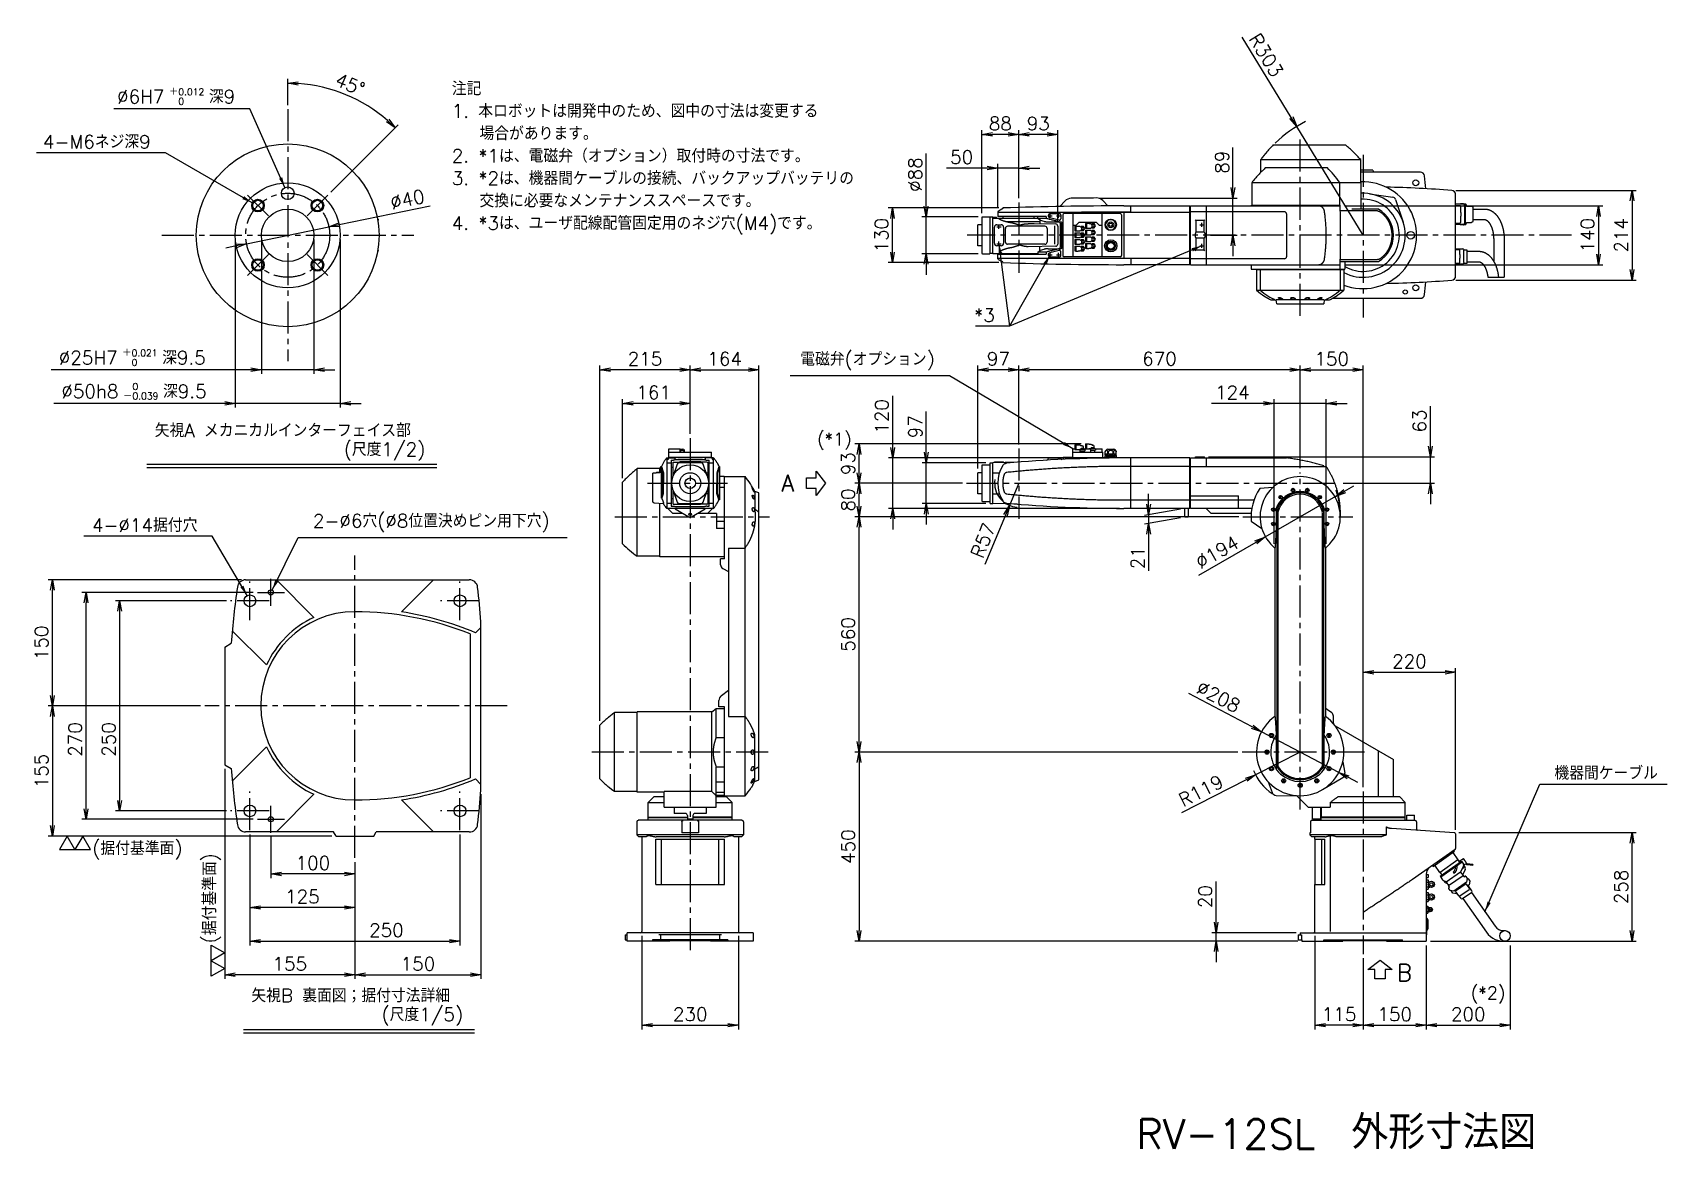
# Model space of a CAD drawing. Extents: x -7647 to -3756, y -5015 to -2358.
import ezdxf

# ---------------------------------------------------------------- set-up
doc = ezdxf.new("R2010")
doc.units = 0
doc.header["$LTSCALE"] = 4
doc.header["$MEASUREMENT"] = 0
doc.linetypes.add('CENTRE2', pattern=[28.575, 19.05, -3.175, 3.175, -3.175])
doc.layers.get('0').update_dxf_attribs({"linetype": 'CONTINUOUS'})
doc.layers.get('DEFPOINTS').update_dxf_attribs({"linetype": 'CONTINUOUS'})
for name, color, linetype in [('01', 7, 'CONTINUOUS'), ('01CENTER', 5, 'CENTRE2'), ('01HOSO', 6, 'CONTINUOUS'), ('02', 5, 'CONTINUOUS'), ('05THIN', 5, 'CONTINUOUS')]:
    doc.layers.add(name, color=color, linetype=linetype)
doc.styles.add('BIGFONT', font='ROMANS.SHX', dxfattribs={"bigfont": 'bigfont'})
doc.styles.get("Standard").update_dxf_attribs({"font": 'romans.shx', "bigfont": 'bigfont.shx'})
doc.dimstyles.new('L-IN', dxfattribs={"dimscale": 10, "dimtxt": 3.2, "dimasz": 2.5, "dimexe": 1, "dimexo": 1, "dimgap": 1, "dimtad": 1, "dimdec": 0, "dimtxsty": 'BIGFONT', "dimblk": 'YA-IN', "dimblk1": 'OPEN', "dimblk2": 'OPEN', "dimsah": 1, "dimcen": 0, "dimclrd": 256, "dimclre": 256, "dimclrt": 256, "dimazin": 3, "dimtp": 0.1, "dimtm": 0.2, "dimtfac": 0.625, "dimtdec": 0, "dimtmove": 0, "dimatfit": 3, "dimtolj": 1})
doc.dimstyles.new('L-IN-C', dxfattribs={"dimscale": 10, "dimtxt": 3.2, "dimasz": 2.5, "dimexe": 1, "dimexo": 1, "dimgap": 1, "dimtad": 1, "dimdec": 4, "dimtxsty": 'BIGFONT', "dimblk": 'YA-IN', "dimblk1": 'OPEN', "dimblk2": 'OPEN', "dimsah": 1, "dimcen": 0, "dimclrd": 256, "dimclre": 256, "dimclrt": 256, "dimazin": 3, "dimtp": 0.1, "dimtm": 0.2, "dimtfac": 0.625, "dimtdec": 4, "dimtmove": 0, "dimatfit": 3, "dimtolj": 1})
doc.dimstyles.new('L-IN2', dxfattribs={"dimscale": 10, "dimtxt": 3.2, "dimasz": 2.5, "dimexe": 1, "dimexo": 1, "dimgap": 1, "dimtad": 1, "dimdec": 0, "dimlfac": 0.5, "dimtxsty": 'BIGFONT', "dimblk": 'YA-IN', "dimblk1": 'OPEN', "dimblk2": 'OPEN', "dimsah": 1, "dimcen": 0, "dimclrd": 256, "dimclre": 256, "dimclrt": 256, "dimazin": 3, "dimtp": 0.1, "dimtm": 0.2, "dimtfac": 0.625, "dimtdec": 0, "dimtmove": 0, "dimatfit": 3, "dimtolj": 1})
doc.dimstyles.new('L-IN5', dxfattribs={"dimscale": 10, "dimtxt": 3.2, "dimasz": 2.5, "dimexe": 1, "dimexo": 1, "dimgap": 1, "dimtad": 1, "dimdec": 0, "dimlfac": 0.2, "dimtxsty": 'BIGFONT', "dimblk": 'YA-IN', "dimblk1": 'OPEN', "dimblk2": 'OPEN', "dimsah": 1, "dimcen": 0, "dimclrd": 256, "dimclre": 256, "dimclrt": 256, "dimazin": 3, "dimtp": 0.1, "dimtm": 0.2, "dimtfac": 0.625, "dimtdec": 0, "dimtmove": 0, "dimatfit": 3, "dimtolj": 1})

msp = doc.modelspace()

# ---------------------------------------------------------------- texts
at = {"layer": '02', "style": 'BIGFONT'}
for s, p in [('矢視A メカニカルインターフェイス部', (-7356.50247, -3320.4453)), ('(尺度1/2)', (-6906.50247, -3365.4453)), ('矢視B 裏面図；据付寸法詳細', (-7126.50247, -4665.4453)), ('(尺度1/5)', (-6816.50247, -4710.4453))]:
    msp.add_text(s, height=32, dxfattribs=at).set_placement(p)
at = {"layer": '02'}
for s, height, p in [('(*1)', 30, (-5780, -3340)), ('A', 40, (-5865, -3450)), ('(据付基準面)', 32, (-7505, -4315)), ('B', 40, (-4400, -4615)), ('(*2)', 30, (-4224.09557, -4658.3067))]:
    msp.add_text(s, height=height, dxfattribs=at).set_placement(p)
msp.add_text('(据付基準面)', height=32, rotation=90, dxfattribs=at).set_placement((-7210, -4525))
at = {"layer": '02', "insert": (-6649.4027, -2474.92377), "char_height": 32, "width": 1105, "attachment_point": 1}
msp.add_mtext('注記\\P1. 本ロボットは開発中のため、図中の寸法は変更する\\P   場合があります。\\P2. *1は、電磁弁（オプション）取付時の寸法です。\\P3. *2は、機器間ケーブルの接続、バックアップバッテリの\\P   交換に必要なメンテナンススペースです。\\P4. *3は、ユーザ配線配管固定用のネジ穴(M4)です。', dxfattribs=at)
at = {"layer": '02', "char_height": 32, "style": 'BIGFONT'}
for s, insert, attachment_point in [('\\A1;%%c6H7{\\H0.5x;\\S ＋0.012^  \u30000; }深9', (-7165, -2510), 6), ('\\A1;4-M6ネジ深9', (-7366.16771, -2617.3755), 6), ('\\A1;*3', (-5356.88485, -3030.09312), 6), ('\\A1;電磁弁(オプション)', (-5500, -3140), 6), ('\\A1;', (-5422.12731, -3167.95646), 6), ('\\A1;2-%%c6穴(%%c8位置決めピン用下穴)', (-6980, -3525), 4), ('\\A1;4-%%c14据付穴', (-7255, -3530), 6), ('\\A1;機器間ケーブル', (-4025, -4120), 4)]:
    msp.add_mtext(s, dxfattribs=dict(at, insert=insert, attachment_point=attachment_point))
at = {"layer": '05THIN', "style": 'BIGFONT'}
for s, height, p in [('外形寸法図', 80, (-4508.33493, -5014.85504)), ('RV-12SL', 70, (-5020.05567, -5014.08638))]:
    msp.add_text(s, height=height, dxfattribs=at).set_placement(p)

# ---------------------------------------------------------------- blocks, each defined once
blk = doc.blocks.new('YA-IN')
at = {"color": 0, "linetype": 'BYBLOCK'}
for p, q in [((0, 0), (-1, 0.17)), ((-1, -0.17), (0, 0)), ((0, 0), (-1, 0))]:
    blk.add_line(p, q, dxfattribs=at)
blk = doc.blocks.new('_OPEN')
at = {"color": 0, "linetype": 'BYBLOCK'}
for p, q in [((-1, 0.17), (0, 0)), ((0, 0), (-1, -0.17)), ((0, 0), (-1, 0))]:
    blk.add_line(p, q, dxfattribs=at)
blk = doc.blocks.new('*D48')
at = {"linetype": 'BYBLOCK'}
for p, q in [((-7247.3, -3960), (-7610, -3960)), ((-7600, -3985), (-7600, -4245)), ((-6935, -4270), (-7610, -4270))]:
    blk.add_line(p, q, dxfattribs=at)
at = {"layer": 'DEFPOINTS', "color": 0, "linetype": 'BYBLOCK'}
for p in [(-7237.3, -3960), (-7600, -4270), (-6925, -4270)]:
    blk.add_point(p, dxfattribs=at)
at = {"linetype": 'BYBLOCK', "xscale": 25, "yscale": 25, "zscale": 25}
for p, rotation in [((-7600, -3960), 90), ((-7600, -4270), 270)]:
    blk.add_blockref('_OPEN', p, dxfattribs=dict(at, rotation=rotation))
at = {"linetype": 'BYBLOCK', "insert": (-7626, -4115), "char_height": 32, "attachment_point": 5, "rotation": 90, "style": 'BIGFONT'}
blk.add_mtext('\\A1;155', dxfattribs=at)
blk = doc.blocks.new('*D45')
at = {"linetype": 'BYBLOCK'}
for p, q in [((-7186, -3710), (-7450, -3710)), ((-7440, -3735), (-7440, -4185)), ((-7186, -4210), (-7450, -4210))]:
    blk.add_line(p, q, dxfattribs=at)
at = {"layer": 'DEFPOINTS', "color": 0, "linetype": 'BYBLOCK'}
for p in [(-7176, -3710), (-7440, -4210), (-7176, -4210)]:
    blk.add_point(p, dxfattribs=at)
at = {"linetype": 'BYBLOCK', "xscale": 25, "yscale": 25, "zscale": 25}
for p, rotation in [((-7440, -3710), 90), ((-7440, -4210), 270)]:
    blk.add_blockref('_OPEN', p, dxfattribs=dict(at, rotation=rotation))
at = {"linetype": 'BYBLOCK', "insert": (-7466, -4040), "char_height": 32, "attachment_point": 5, "rotation": 90, "style": 'BIGFONT'}
blk.add_mtext('\\A1;250', dxfattribs=at)
blk = doc.blocks.new('*D47')
at = {"linetype": 'BYBLOCK'}
for p, q in [((-7122, -3690), (-7530, -3690)), ((-7520, -4205), (-7520, -3715)), ((-7122, -4230), (-7530, -4230))]:
    blk.add_line(p, q, dxfattribs=at)
at = {"layer": 'DEFPOINTS', "color": 0, "linetype": 'BYBLOCK'}
for p in [(-7520, -3690), (-7112, -3690), (-7112, -4230)]:
    blk.add_point(p, dxfattribs=at)
at = {"linetype": 'BYBLOCK', "xscale": 25, "yscale": 25, "zscale": 25}
for p, rotation in [((-7520, -3690), 90), ((-7520, -4230), 270)]:
    blk.add_blockref('_OPEN', p, dxfattribs=dict(at, rotation=rotation))
at = {"linetype": 'BYBLOCK', "insert": (-7546, -4040), "char_height": 32, "attachment_point": 5, "rotation": 90, "style": 'BIGFONT'}
blk.add_mtext('\\A1;270', dxfattribs=at)
blk = doc.blocks.new('*D46')
at = {"linetype": 'BYBLOCK'}
for p, q in [((-6580, -4170), (-6580, -4610)), ((-6880, -4332), (-6880, -4610)), ((-6855, -4600), (-6605, -4600))]:
    blk.add_line(p, q, dxfattribs=at)
at = {"layer": 'DEFPOINTS', "color": 0, "linetype": 'BYBLOCK'}
for p in [(-6580, -4160), (-6880, -4322), (-6580, -4600)]:
    blk.add_point(p, dxfattribs=at)
at = {"linetype": 'BYBLOCK', "xscale": 25, "yscale": 25, "zscale": 25, "rotation": 180}
blk.add_blockref('_OPEN', (-6880, -4600), dxfattribs=at)
at = {"linetype": 'BYBLOCK', "xscale": 25, "yscale": 25, "zscale": 25}
blk.add_blockref('_OPEN', (-6580, -4600), dxfattribs=at)
at = {"linetype": 'BYBLOCK', "insert": (-6730, -4574), "char_height": 32, "attachment_point": 5, "style": 'BIGFONT'}
blk.add_mtext('\\A1;150', dxfattribs=at)
blk = doc.blocks.new('*D41')
at = {"linetype": 'BYBLOCK'}
for p, q in [((-7210, 1934), (-7210, 1670)), ((-6710, 1934), (-6710, 1670)), ((-7185, 1680), (-6735, 1680))]:
    blk.add_line(p, q, dxfattribs=at)
at = {"layer": 'DEFPOINTS', "color": 0, "linetype": 'BYBLOCK'}
for p in [(-7210, 1944), (-6710, 1944), (-6710, 1680)]:
    blk.add_point(p, dxfattribs=at)
at = {"linetype": 'BYBLOCK', "xscale": 25, "yscale": 25, "zscale": 25, "rotation": 180}
blk.add_blockref('_OPEN', (-7210, 1680), dxfattribs=at)
at = {"linetype": 'BYBLOCK', "xscale": 25, "yscale": 25, "zscale": 25}
blk.add_blockref('_OPEN', (-6710, 1680), dxfattribs=at)
at = {"linetype": 'BYBLOCK', "insert": (-6885, 1706), "char_height": 32, "attachment_point": 5, "style": 'BIGFONT'}
blk.add_mtext('\\A1;250', dxfattribs=at)
blk = doc.blocks.new('*D44')
at = {"linetype": 'BYBLOCK'}
for p, q in [((-7270, 2090), (-7270, 1590)), ((-6960, 1868), (-6960, 1590)), ((-6985, 1600), (-7245, 1600))]:
    blk.add_line(p, q, dxfattribs=at)
at = {"layer": 'DEFPOINTS', "color": 0, "linetype": 'BYBLOCK'}
for p in [(-7270, 2100), (-6960, 1878), (-7270, 1600)]:
    blk.add_point(p, dxfattribs=at)
at = {"linetype": 'BYBLOCK', "xscale": 25, "yscale": 25, "zscale": 25, "rotation": 180}
blk.add_blockref('_OPEN', (-7270, 1600), dxfattribs=at)
at = {"linetype": 'BYBLOCK', "xscale": 25, "yscale": 25, "zscale": 25}
blk.add_blockref('_OPEN', (-6960, 1600), dxfattribs=at)
at = {"linetype": 'BYBLOCK', "insert": (-7115, 1626), "char_height": 32, "attachment_point": 5, "style": 'BIGFONT'}
blk.add_mtext('\\A1;155', dxfattribs=at)
blk = doc.blocks.new('*D43')
at = {"linetype": 'BYBLOCK'}
for p, q in [((-7210, 1934), (-7210, 1750)), ((-6960, 1868), (-6960, 1750)), ((-6985, 1760), (-7185, 1760))]:
    blk.add_line(p, q, dxfattribs=at)
at = {"layer": 'DEFPOINTS', "color": 0, "linetype": 'BYBLOCK'}
for p in [(-7210, 1944), (-6960, 1878), (-7210, 1760)]:
    blk.add_point(p, dxfattribs=at)
at = {"linetype": 'BYBLOCK', "xscale": 25, "yscale": 25, "zscale": 25, "rotation": 180}
blk.add_blockref('_OPEN', (-7210, 1760), dxfattribs=at)
at = {"linetype": 'BYBLOCK', "xscale": 25, "yscale": 25, "zscale": 25}
blk.add_blockref('_OPEN', (-6960, 1760), dxfattribs=at)
at = {"linetype": 'BYBLOCK', "insert": (-7085, 1786), "char_height": 32, "attachment_point": 5, "style": 'BIGFONT'}
blk.add_mtext('\\A1;125', dxfattribs=at)
blk = doc.blocks.new('*D42')
at = {"linetype": 'BYBLOCK'}
for p, q in [((-7160, 1928), (-7160, 1830)), ((-6960, 1868), (-6960, 1830)), ((-6985, 1840), (-7135, 1840))]:
    blk.add_line(p, q, dxfattribs=at)
at = {"layer": 'DEFPOINTS', "color": 0, "linetype": 'BYBLOCK'}
for p in [(-7160, 1938), (-6960, 1878), (-7160, 1840)]:
    blk.add_point(p, dxfattribs=at)
at = {"linetype": 'BYBLOCK', "xscale": 25, "yscale": 25, "zscale": 25, "rotation": 180}
blk.add_blockref('_OPEN', (-7160, 1840), dxfattribs=at)
at = {"linetype": 'BYBLOCK', "xscale": 25, "yscale": 25, "zscale": 25}
blk.add_blockref('_OPEN', (-6960, 1840), dxfattribs=at)
at = {"linetype": 'BYBLOCK', "insert": (-7060, 1866), "char_height": 32, "attachment_point": 5, "style": 'BIGFONT'}
blk.add_mtext('\\A1;100', dxfattribs=at)
blk = doc.blocks.new('*D38')
at = {"linetype": 'BYBLOCK'}
for p, q in [((-6960, 3670), (-6960, 3732.2)), ((-6857.5, 3462.5), (-6696.8, 3623.2))]:
    blk.add_line(p, q, dxfattribs=at)
blk.add_arc((-6960, 3360), 362.2, 48.9549, 86.0451, dxfattribs=at)
at = {"layer": 'DEFPOINTS', "color": 0, "linetype": 'BYBLOCK'}
for p in [(-6960, 3660), (-6778.9, 3673.7), (-6864.5, 3455.5), (-6914, 3406), (-6960, 3060)]:
    blk.add_point(p, dxfattribs=at)
at = {"linetype": 'BYBLOCK', "xscale": 25, "yscale": 25, "zscale": 25}
for p, rotation in [((-6960, 3722.2), 178.0225269277778), ((-6703.9, 3616.1), 316.9774730722001)]:
    blk.add_blockref('_OPEN', p, dxfattribs=dict(at, rotation=rotation))
at = {"linetype": 'BYBLOCK', "insert": (-6811.4, 3718.7), "char_height": 32, "attachment_point": 5, "rotation": 337.5, "style": 'BIGFONT'}
blk.add_mtext('\\A1;45°', dxfattribs=at)
blk = doc.blocks.new('*D39')
at = {"linetype": 'BYBLOCK'}
for p, q in [((-6942.5, -2850), (-6942.5, -3170)), ((-6817.5, -2850), (-6817.5, -3170)), ((-6967.5, -3160), (-7443.2, -3160)), ((-6817.5, -3160), (-6942.5, -3160)), ((-6792.5, -3160), (-6767.5, -3160))]:
    blk.add_line(p, q, dxfattribs=at)
at = {"layer": 'DEFPOINTS', "color": 0, "linetype": 'BYBLOCK'}
for p in [(-6942.5, -2840), (-6817.5, -2840), (-6942.5, -3160)]:
    blk.add_point(p, dxfattribs=at)
at = {"linetype": 'BYBLOCK', "xscale": 25, "yscale": 25, "zscale": 25}
blk.add_blockref('_OPEN', (-6942.5, -3160), dxfattribs=at)
at = {"linetype": 'BYBLOCK', "xscale": 25, "yscale": 25, "zscale": 25, "rotation": 180}
blk.add_blockref('_OPEN', (-6817.5, -3160), dxfattribs=at)
at = {"linetype": 'BYBLOCK', "insert": (-7250, -3131.3), "char_height": 32, "attachment_point": 5, "style": 'BIGFONT'}
blk.add_mtext('\\A1;{∅}25H7{\\H0.5x;\\S ＋0.021^  \u30000; }深9.5', dxfattribs=at)
blk = doc.blocks.new('*D40')
at = {"linetype": 'BYBLOCK'}
for p, q in [((-7085, 3350), (-7085, 2950)), ((-6835, 3350), (-6835, 2950)), ((-7110, 2960), (-7516.8, 2960)), ((-6835, 2960), (-7085, 2960)), ((-6810, 2960), (-6785, 2960))]:
    blk.add_line(p, q, dxfattribs=at)
at = {"layer": 'DEFPOINTS', "color": 0, "linetype": 'BYBLOCK'}
for p in [(-7085, 3360), (-6835, 3360), (-7085, 2960)]:
    blk.add_point(p, dxfattribs=at)
at = {"linetype": 'BYBLOCK', "xscale": 25, "yscale": 25, "zscale": 25}
blk.add_blockref('_OPEN', (-7085, 2960), dxfattribs=at)
at = {"linetype": 'BYBLOCK', "xscale": 25, "yscale": 25, "zscale": 25, "rotation": 180}
blk.add_blockref('_OPEN', (-6835, 2960), dxfattribs=at)
at = {"linetype": 'BYBLOCK', "insert": (-7325.9, 2988.7), "char_height": 32, "attachment_point": 5, "style": 'BIGFONT'}
blk.add_mtext('\\A1;{∅}50h8{\\H0.5x;\\S \u30000^  －0.039; }深9.5', dxfattribs=at)
blk = doc.blocks.new('*D49')
at = {"linetype": 'BYBLOCK'}
for p, q in [((-7150.1, -3660), (-7610, -3660)), ((-7600, -3935), (-7600, -3685)), ((-7247.3, -3960), (-7610, -3960))]:
    blk.add_line(p, q, dxfattribs=at)
at = {"layer": 'DEFPOINTS', "color": 0, "linetype": 'BYBLOCK'}
for p in [(-7600, -3660), (-7140.1, -3660), (-7237.3, -3960)]:
    blk.add_point(p, dxfattribs=at)
at = {"linetype": 'BYBLOCK', "xscale": 25, "yscale": 25, "zscale": 25}
for p, rotation in [((-7600, -3660), 90), ((-7600, -3960), 270)]:
    blk.add_blockref('_OPEN', p, dxfattribs=dict(at, rotation=rotation))
at = {"linetype": 'BYBLOCK', "insert": (-7626, -3810), "char_height": 32, "attachment_point": 5, "rotation": 90, "style": 'BIGFONT'}
blk.add_mtext('\\A1;150', dxfattribs=at)
blk = doc.blocks.new('*D37')
at = {"linetype": 'BYBLOCK'}
for p, q in [((-6837.6, 3385.3), (-6620.7, 3430.2)), ((-7057.9, 3339.7), (-6862.1, 3380.3)), ((-7082.4, 3334.7), (-7106.9, 3329.6))]:
    blk.add_line(p, q, dxfattribs=at)
at = {"layer": 'DEFPOINTS', "color": 0, "linetype": 'BYBLOCK'}
for p in [(-6862.1, 3380.3), (-7057.9, 3339.7)]:
    blk.add_point(p, dxfattribs=at)
at = {"linetype": 'BYBLOCK', "xscale": 25, "yscale": 25, "zscale": 25}
for p, rotation in [((-6862.1, 3380.3), 191.6893691754393), ((-7057.9, 3339.7), 11.68936917543933)]:
    blk.add_blockref('_OPEN', p, dxfattribs=dict(at, rotation=rotation))
at = {"linetype": 'BYBLOCK', "insert": (-6675.3, 3445.5), "char_height": 32, "attachment_point": 5, "rotation": 11.6894, "style": 'BIGFONT'}
blk.add_mtext('\\A1;∅40', dxfattribs=at)
blk = doc.blocks.new('*D5')
at = {"linetype": 'BYBLOCK'}
for p, q in [((-4776.4, -3510), (-5690, -3510)), ((-5680, -4045), (-5680, -3535)), ((-4778.2, -4070), (-5690, -4070))]:
    blk.add_line(p, q, dxfattribs=at)
at = {"layer": 'DEFPOINTS', "color": 0, "linetype": 'BYBLOCK'}
for p in [(-5680, -3510), (-4766.4, -3510), (-4768.2, -4070)]:
    blk.add_point(p, dxfattribs=at)
at = {"linetype": 'BYBLOCK', "xscale": 25, "yscale": 25, "zscale": 25}
for p, rotation in [((-5680, -3510), 90), ((-5680, -4070), 270)]:
    blk.add_blockref('_OPEN', p, dxfattribs=dict(at, rotation=rotation))
at = {"linetype": 'BYBLOCK', "insert": (-5706, -3790), "char_height": 32, "attachment_point": 5, "rotation": 90, "style": 'BIGFONT'}
blk.add_mtext('\\A1;560', dxfattribs=at)
blk = doc.blocks.new('*D7')
at = {"linetype": 'BYBLOCK'}
for p, q in [((-4790, -3394.4), (-4790, -3150)), ((-4640, -4153.6), (-4640, -3150)), ((-4765, -3160), (-4665, -3160))]:
    blk.add_line(p, q, dxfattribs=at)
at = {"layer": 'DEFPOINTS', "color": 0, "linetype": 'BYBLOCK'}
for p in [(-4640, -3160), (-4790, -3404.4), (-4640, -4163.6)]:
    blk.add_point(p, dxfattribs=at)
at = {"linetype": 'BYBLOCK', "xscale": 25, "yscale": 25, "zscale": 25, "rotation": 180}
blk.add_blockref('_OPEN', (-4790, -3160), dxfattribs=at)
at = {"linetype": 'BYBLOCK', "xscale": 25, "yscale": 25, "zscale": 25}
blk.add_blockref('_OPEN', (-4640, -3160), dxfattribs=at)
at = {"linetype": 'BYBLOCK', "insert": (-4715, -3134), "char_height": 32, "attachment_point": 5, "style": 'BIGFONT'}
blk.add_mtext('\\A1;150', dxfattribs=at)
blk = doc.blocks.new('*D10')
at = {"linetype": 'BYBLOCK'}
for p, q in [((-4744.2, -4009.9), (-4894.8, -3930.6)), ((-4538, -4118.4), (-4722, -4021.6)), ((-4515.8, -4130.1), (-4493.7, -4141.7))]:
    blk.add_line(p, q, dxfattribs=at)
at = {"layer": 'DEFPOINTS', "color": 0, "linetype": 'BYBLOCK'}
for p in [(-4722, -4021.6), (-4538, -4118.4)]:
    blk.add_point(p, dxfattribs=at)
at = {"linetype": 'BYBLOCK', "xscale": 25, "yscale": 25, "zscale": 25}
for p, rotation in [((-4722, -4021.6), 332.2414593989401), ((-4538, -4118.4), 152.2414593989401)]:
    blk.add_blockref('_OPEN', p, dxfattribs=dict(at, rotation=rotation))
at = {"linetype": 'BYBLOCK', "insert": (-4824.6, -3938.2), "char_height": 32, "attachment_point": 5, "rotation": 332.2415, "style": 'BIGFONT'}
blk.add_mtext('\\A1;∅208', dxfattribs=at)
blk = doc.blocks.new('*D18')
at = {"linetype": 'BYBLOCK'}
for p, q in [((-4640, -4153.6), (-4640, -3870)), ((-4615, -3880), (-4445, -3880)), ((-4420, -4254.8), (-4420, -3870))]:
    blk.add_line(p, q, dxfattribs=at)
at = {"layer": 'DEFPOINTS', "color": 0, "linetype": 'BYBLOCK'}
for p in [(-4420, -3880), (-4640, -4163.6), (-4420, -4264.8)]:
    blk.add_point(p, dxfattribs=at)
at = {"linetype": 'BYBLOCK', "xscale": 25, "yscale": 25, "zscale": 25, "rotation": 180}
blk.add_blockref('_OPEN', (-4640, -3880), dxfattribs=at)
at = {"linetype": 'BYBLOCK', "xscale": 25, "yscale": 25, "zscale": 25}
blk.add_blockref('_OPEN', (-4420, -3880), dxfattribs=at)
at = {"linetype": 'BYBLOCK', "insert": (-4530, -3854), "char_height": 32, "attachment_point": 5, "style": 'BIGFONT'}
blk.add_mtext('\\A1;220', dxfattribs=at)
blk = doc.blocks.new('*D4')
at = {"linetype": 'BYBLOCK'}
for p, q in [((-4778.2, -4070), (-5690, -4070)), ((-5680, -4095), (-5680, -4495)), ((-4636, -4520), (-5690, -4520))]:
    blk.add_line(p, q, dxfattribs=at)
at = {"layer": 'DEFPOINTS', "color": 0, "linetype": 'BYBLOCK'}
for p in [(-4768.2, -4070), (-5680, -4520), (-4626, -4520)]:
    blk.add_point(p, dxfattribs=at)
at = {"linetype": 'BYBLOCK', "xscale": 25, "yscale": 25, "zscale": 25}
for p, rotation in [((-5680, -4070), 90), ((-5680, -4520), 270)]:
    blk.add_blockref('_OPEN', p, dxfattribs=dict(at, rotation=rotation))
at = {"linetype": 'BYBLOCK', "insert": (-5706, -4295), "char_height": 32, "attachment_point": 5, "rotation": 90, "style": 'BIGFONT'}
blk.add_mtext('\\A1;450', dxfattribs=at)
blk = doc.blocks.new('*D33')
at = {"linetype": 'BYBLOCK'}
for p, q in [((-4630, -4070), (-4736.2, -4124.4)), ((-4758.5, -4135.9), (-4912.7, -4214.9))]:
    blk.add_line(p, q, dxfattribs=at)
at = {"layer": 'DEFPOINTS', "color": 0, "linetype": 'BYBLOCK'}
for p in [(-4630, -4070), (-4736.2, -4124.4)]:
    blk.add_point(p, dxfattribs=at)
at = {"linetype": 'BYBLOCK', "xscale": 25, "yscale": 25, "zscale": 25, "rotation": 27.13788420501459}
blk.add_blockref('_OPEN', (-4736.2, -4124.4), dxfattribs=at)
at = {"linetype": 'BYBLOCK', "insert": (-4866.2, -4161.9), "char_height": 32, "attachment_point": 5, "rotation": 27.1379, "style": 'BIGFONT'}
blk.add_mtext('\\A1;R119', dxfattribs=at)
blk = doc.blocks.new('*D22')
at = {"linetype": 'BYBLOCK'}
for p, q in [((-6197, -4507), (-6197, -4730)), ((-5967, -4507), (-5967, -4730)), ((-6172, -4720), (-5992, -4720))]:
    blk.add_line(p, q, dxfattribs=at)
at = {"layer": 'DEFPOINTS', "color": 0, "linetype": 'BYBLOCK'}
for p in [(-6197, -4497), (-5967, -4497), (-5967, -4720)]:
    blk.add_point(p, dxfattribs=at)
at = {"linetype": 'BYBLOCK', "xscale": 25, "yscale": 25, "zscale": 25, "rotation": 180}
blk.add_blockref('_OPEN', (-6197, -4720), dxfattribs=at)
at = {"linetype": 'BYBLOCK', "xscale": 25, "yscale": 25, "zscale": 25}
blk.add_blockref('_OPEN', (-5967, -4720), dxfattribs=at)
at = {"linetype": 'BYBLOCK', "insert": (-6082, -4694), "char_height": 32, "attachment_point": 5, "style": 'BIGFONT'}
blk.add_mtext('\\A1;230', dxfattribs=at)
blk = doc.blocks.new('*D34')
at = {"linetype": 'BYBLOCK'}
for p, q in [((-4412.8, -4261.8), (-3990, -4261.8)), ((-4000, -4495), (-4000, -4286.8)), ((-4480, -4520), (-3990, -4520))]:
    blk.add_line(p, q, dxfattribs=at)
at = {"layer": 'DEFPOINTS', "color": 0, "linetype": 'BYBLOCK'}
for p in [(-4422.8, -4261.8), (-4000, -4261.8), (-4490, -4520)]:
    blk.add_point(p, dxfattribs=at)
at = {"linetype": 'BYBLOCK', "xscale": 25, "yscale": 25, "zscale": 25}
for p, rotation in [((-4000, -4261.8), 90), ((-4000, -4520), 270)]:
    blk.add_blockref('_OPEN', p, dxfattribs=dict(at, rotation=rotation))
at = {"linetype": 'BYBLOCK', "insert": (-4026, -4390.9), "char_height": 32, "attachment_point": 5, "rotation": 90, "style": 'BIGFONT'}
blk.add_mtext('\\A1;258', dxfattribs=at)
blk = doc.blocks.new('*D19')
at = {"linetype": 'BYBLOCK'}
for p, q in [((-4490, -4530), (-4490, -4730)), ((-4640, -4560.9), (-4640, -4730)), ((-4615, -4720), (-4515, -4720))]:
    blk.add_line(p, q, dxfattribs=at)
at = {"layer": 'DEFPOINTS', "color": 0, "linetype": 'BYBLOCK'}
for p in [(-4640, -4550.9), (-4490, -4520), (-4490, -4720)]:
    blk.add_point(p, dxfattribs=at)
at = {"linetype": 'BYBLOCK', "xscale": 25, "yscale": 25, "zscale": 25, "rotation": 180}
blk.add_blockref('_OPEN', (-4640, -4720), dxfattribs=at)
at = {"linetype": 'BYBLOCK', "xscale": 25, "yscale": 25, "zscale": 25}
blk.add_blockref('_OPEN', (-4490, -4720), dxfattribs=at)
at = {"linetype": 'BYBLOCK', "insert": (-4565, -4694), "char_height": 32, "attachment_point": 5, "style": 'BIGFONT'}
blk.add_mtext('\\A1;150', dxfattribs=at)
blk = doc.blocks.new('*D21')
at = {"linetype": 'BYBLOCK'}
for p, q in [((-4595, -4507), (-4595, -4730)), ((-4480, -4560.9), (-4480, -4730)), ((-4505, -4720), (-4570, -4720))]:
    blk.add_line(p, q, dxfattribs=at)
at = {"layer": 'DEFPOINTS', "color": 0, "linetype": 'BYBLOCK'}
for p in [(-4595, -4497), (-4480, -4550.9), (-4595, -4720)]:
    blk.add_point(p, dxfattribs=at)
at = {"linetype": 'BYBLOCK', "xscale": 25, "yscale": 25, "zscale": 25, "rotation": 180}
blk.add_blockref('_OPEN', (-4595, -4720), dxfattribs=at)
at = {"linetype": 'BYBLOCK', "xscale": 25, "yscale": 25, "zscale": 25}
blk.add_blockref('_OPEN', (-4480, -4720), dxfattribs=at)
at = {"linetype": 'BYBLOCK', "insert": (-4537.5, -4694), "char_height": 32, "attachment_point": 5, "style": 'BIGFONT'}
blk.add_mtext('\\A1;115', dxfattribs=at)
blk = doc.blocks.new('*D20')
at = {"linetype": 'BYBLOCK'}
for p, q in [((-4490, -4530), (-4490, -4730)), ((-4290, -4530), (-4290, -4730)), ((-4465, -4720), (-4315, -4720))]:
    blk.add_line(p, q, dxfattribs=at)
at = {"layer": 'DEFPOINTS', "color": 0, "linetype": 'BYBLOCK'}
for p in [(-4490, -4520), (-4290, -4520), (-4290, -4720)]:
    blk.add_point(p, dxfattribs=at)
at = {"linetype": 'BYBLOCK', "xscale": 25, "yscale": 25, "zscale": 25, "rotation": 180}
blk.add_blockref('_OPEN', (-4490, -4720), dxfattribs=at)
at = {"linetype": 'BYBLOCK', "xscale": 25, "yscale": 25, "zscale": 25}
blk.add_blockref('_OPEN', (-4290, -4720), dxfattribs=at)
at = {"linetype": 'BYBLOCK', "insert": (-4390, -4694), "char_height": 32, "attachment_point": 5, "style": 'BIGFONT'}
blk.add_mtext('\\A1;200', dxfattribs=at)
blk = doc.blocks.new('*D12')
at = {"linetype": 'BYBLOCK'}
for p, q in [((-4717, -3240), (-4841.2, -3240)), ((-4692, -3574), (-4692, -3230)), ((-4568, -3240), (-4692, -3240)), ((-4568, -3574), (-4568, -3230)), ((-4543, -3240), (-4518, -3240))]:
    blk.add_line(p, q, dxfattribs=at)
at = {"layer": 'DEFPOINTS', "color": 0, "linetype": 'BYBLOCK'}
for p in [(-4568, -3240), (-4692, -3584), (-4568, -3584)]:
    blk.add_point(p, dxfattribs=at)
at = {"linetype": 'BYBLOCK', "xscale": 25, "yscale": 25, "zscale": 25}
blk.add_blockref('_OPEN', (-4692, -3240), dxfattribs=at)
at = {"linetype": 'BYBLOCK', "xscale": 25, "yscale": 25, "zscale": 25, "rotation": 180}
blk.add_blockref('_OPEN', (-4568, -3240), dxfattribs=at)
at = {"linetype": 'BYBLOCK', "insert": (-4791.6, -3214), "char_height": 32, "attachment_point": 5, "style": 'BIGFONT'}
blk.add_mtext('\\A1;124', dxfattribs=at)
blk = doc.blocks.new('*D35')
at = {"linetype": 'BYBLOCK'}
for p, q in [((-4811.2, 3480.2), (-4928, 3671.5)), ((-4640, 3200), (-4798.1, 3458.9))]:
    blk.add_line(p, q, dxfattribs=at)
at = {"layer": 'DEFPOINTS', "color": 0, "linetype": 'BYBLOCK'}
for p in [(-4798.1, 3458.9), (-4640, 3200)]:
    blk.add_point(p, dxfattribs=at)
at = {"linetype": 'BYBLOCK', "xscale": 25, "yscale": 25, "zscale": 25, "rotation": 301.4186396971587}
blk.add_blockref('_OPEN', (-4798.1, 3458.9), dxfattribs=at)
at = {"linetype": 'BYBLOCK', "insert": (-4871.2, 3628.4), "char_height": 32, "attachment_point": 5, "rotation": 301.4186, "style": 'BIGFONT'}
blk.add_mtext('\\A1;R303', dxfattribs=at)
blk = doc.blocks.new('*D8')
at = {"linetype": 'BYBLOCK'}
for p, q in [((-5300, -3337.6), (-5300, -3150)), ((-4630, -3394.4), (-4630, -3150)), ((-4655, -3160), (-5275, -3160))]:
    blk.add_line(p, q, dxfattribs=at)
at = {"layer": 'DEFPOINTS', "color": 0, "linetype": 'BYBLOCK'}
for p in [(-5300, -3160), (-5300, -3347.6), (-4630, -3404.4)]:
    blk.add_point(p, dxfattribs=at)
at = {"linetype": 'BYBLOCK', "xscale": 25, "yscale": 25, "zscale": 25, "rotation": 180}
blk.add_blockref('_OPEN', (-5300, -3160), dxfattribs=at)
at = {"linetype": 'BYBLOCK', "xscale": 25, "yscale": 25, "zscale": 25}
blk.add_blockref('_OPEN', (-4630, -3160), dxfattribs=at)
at = {"linetype": 'BYBLOCK', "insert": (-4965, -3134), "char_height": 32, "attachment_point": 5, "style": 'BIGFONT'}
blk.add_mtext('\\A1;670', dxfattribs=at)
blk = doc.blocks.new('*D11')
at = {"linetype": 'BYBLOCK'}
for p, q in [((-4706, 2578.5), (-4874, 2481.5)), ((-4684.3, 2591), (-4662.7, 2603.5)), ((-4895.7, 2469), (-5032.3, 2390.2))]:
    blk.add_line(p, q, dxfattribs=at)
at = {"layer": 'DEFPOINTS', "color": 0, "linetype": 'BYBLOCK'}
for p in [(-4706, 2578.5), (-4874, 2481.5)]:
    blk.add_point(p, dxfattribs=at)
at = {"linetype": 'BYBLOCK', "xscale": 25, "yscale": 25, "zscale": 25}
for p, rotation in [((-4706, 2578.5), 209.9816393688486), ((-4874, 2481.5), 29.98163936884868)]:
    blk.add_blockref('_OPEN', p, dxfattribs=dict(at, rotation=rotation))
at = {"linetype": 'BYBLOCK', "insert": (-4987.8, 2445.9), "char_height": 32, "attachment_point": 5, "rotation": 29.9816, "style": 'BIGFONT'}
blk.add_mtext('\\A1;∅194', dxfattribs=at)
blk = doc.blocks.new('*D14')
at = {"linetype": 'BYBLOCK'}
for p, q in [((-4480, -3502), (-4480, -3406.7)), ((-5008.4, -3527), (-4470, -3527)), ((-4480, -3590), (-4480, -3527)), ((-4688, -3590), (-4470, -3590)), ((-4480, -3615), (-4480, -3640))]:
    blk.add_line(p, q, dxfattribs=at)
at = {"layer": 'DEFPOINTS', "color": 0, "linetype": 'BYBLOCK'}
for p in [(-5018.4, -3527), (-4480, -3527), (-4698, -3590)]:
    blk.add_point(p, dxfattribs=at)
at = {"linetype": 'BYBLOCK', "xscale": 25, "yscale": 25, "zscale": 25}
for p, rotation in [((-4480, -3527), 270), ((-4480, -3590), 90)]:
    blk.add_blockref('_OPEN', p, dxfattribs=dict(at, rotation=rotation))
at = {"linetype": 'BYBLOCK', "insert": (-4506, -3441.9), "char_height": 32, "attachment_point": 5, "rotation": 90, "style": 'BIGFONT'}
blk.add_mtext('\\A1;63', dxfattribs=at)
blk = doc.blocks.new('*D25')
at = {"linetype": 'BYBLOCK'}
for p, q in [((-5347.5, -2775), (-5610.5, -2775)), ((-5600.5, -2880), (-5600.5, -2800)), ((-5347.5, -2905), (-5610.5, -2905))]:
    blk.add_line(p, q, dxfattribs=at)
at = {"layer": 'DEFPOINTS', "color": 0, "linetype": 'BYBLOCK'}
for p in [(-5600.5, -2775), (-5337.5, -2775), (-5337.5, -2905)]:
    blk.add_point(p, dxfattribs=at)
at = {"linetype": 'BYBLOCK', "xscale": 25, "yscale": 25, "zscale": 25}
for p, rotation in [((-5600.5, -2775), 90), ((-5600.5, -2905), 270)]:
    blk.add_blockref('_OPEN', p, dxfattribs=dict(at, rotation=rotation))
at = {"linetype": 'BYBLOCK', "insert": (-5626.5, -2840), "char_height": 32, "attachment_point": 5, "rotation": 90, "style": 'BIGFONT'}
blk.add_mtext('\\A1;130', dxfattribs=at)
blk = doc.blocks.new('*D36')
at = {"linetype": 'BYBLOCK'}
for p, q in [((-5151.2, -3336.6), (-5690, -3336.6)), ((-5680, -3405), (-5680, -3361.6)), ((-5434.2, -3430), (-5690, -3430))]:
    blk.add_line(p, q, dxfattribs=at)
at = {"layer": 'DEFPOINTS', "color": 0, "linetype": 'BYBLOCK'}
for p in [(-5680, -3336.6), (-5141.2, -3336.6), (-5424.2, -3430)]:
    blk.add_point(p, dxfattribs=at)
at = {"linetype": 'BYBLOCK', "xscale": 25, "yscale": 25, "zscale": 25}
for p, rotation in [((-5680, -3336.6), 90), ((-5680, -3430), 270)]:
    blk.add_blockref('_OPEN', p, dxfattribs=dict(at, rotation=rotation))
at = {"linetype": 'BYBLOCK', "insert": (-5706, -3383.3), "char_height": 32, "attachment_point": 5, "rotation": 90, "style": 'BIGFONT'}
blk.add_mtext('\\A1;93', dxfattribs=at)
blk = doc.blocks.new('*D6')
at = {"linetype": 'BYBLOCK'}
for p, q in [((-5434.2, -3430), (-5690, -3430)), ((-5680, -3485), (-5680, -3455)), ((-4776.4, -3510), (-5690, -3510))]:
    blk.add_line(p, q, dxfattribs=at)
at = {"layer": 'DEFPOINTS', "color": 0, "linetype": 'BYBLOCK'}
for p in [(-5680, -3430), (-5424.2, -3430), (-4766.4, -3510)]:
    blk.add_point(p, dxfattribs=at)
at = {"linetype": 'BYBLOCK', "xscale": 25, "yscale": 25, "zscale": 25}
for p, rotation in [((-5680, -3430), 90), ((-5680, -3510), 270)]:
    blk.add_blockref('_OPEN', p, dxfattribs=dict(at, rotation=rotation))
at = {"linetype": 'BYBLOCK', "insert": (-5706, -3470), "char_height": 32, "attachment_point": 5, "rotation": 90, "style": 'BIGFONT'}
blk.add_mtext('\\A1;80', dxfattribs=at)
blk = doc.blocks.new('*D17')
at = {"linetype": 'BYBLOCK'}
for p, q in [((-6297, -3996), (-6297, -3150)), ((-6082, -3312.6), (-6082, -3150)), ((-6107, -3160), (-6272, -3160))]:
    blk.add_line(p, q, dxfattribs=at)
at = {"layer": 'DEFPOINTS', "color": 0, "linetype": 'BYBLOCK'}
for p in [(-6297, -3160), (-6082, -3322.6), (-6297, -4006)]:
    blk.add_point(p, dxfattribs=at)
at = {"linetype": 'BYBLOCK', "xscale": 25, "yscale": 25, "zscale": 25, "rotation": 180}
blk.add_blockref('_OPEN', (-6297, -3160), dxfattribs=at)
at = {"linetype": 'BYBLOCK', "xscale": 25, "yscale": 25, "zscale": 25}
blk.add_blockref('_OPEN', (-6082, -3160), dxfattribs=at)
at = {"linetype": 'BYBLOCK', "insert": (-6189.5, -3134), "char_height": 32, "attachment_point": 5, "style": 'BIGFONT'}
blk.add_mtext('\\A1;215', dxfattribs=at)
blk = doc.blocks.new('*D15')
at = {"linetype": 'BYBLOCK'}
for p, q in [((-6082, -3312.6), (-6082, -3150)), ((-5918.5, -3443), (-5918.5, -3150)), ((-6057, -3160), (-5943.5, -3160))]:
    blk.add_line(p, q, dxfattribs=at)
at = {"layer": 'DEFPOINTS', "color": 0, "linetype": 'BYBLOCK'}
for p in [(-5918.5, -3160), (-6082, -3322.6), (-5918.5, -3453)]:
    blk.add_point(p, dxfattribs=at)
at = {"linetype": 'BYBLOCK', "xscale": 25, "yscale": 25, "zscale": 25, "rotation": 180}
blk.add_blockref('_OPEN', (-6082, -3160), dxfattribs=at)
at = {"linetype": 'BYBLOCK', "xscale": 25, "yscale": 25, "zscale": 25}
blk.add_blockref('_OPEN', (-5918.5, -3160), dxfattribs=at)
at = {"linetype": 'BYBLOCK', "insert": (-6000.2, -3134), "char_height": 32, "attachment_point": 5, "style": 'BIGFONT'}
blk.add_mtext('\\A1;164', dxfattribs=at)
blk = doc.blocks.new('*D16')
at = {"linetype": 'BYBLOCK'}
for p, q in [((-6243, -3417.8), (-6243, -3230)), ((-6107, -3240), (-6218, -3240)), ((-6082, -3312.6), (-6082, -3230))]:
    blk.add_line(p, q, dxfattribs=at)
at = {"layer": 'DEFPOINTS', "color": 0, "linetype": 'BYBLOCK'}
for p in [(-6243, -3240), (-6082, -3322.6), (-6243, -3427.8)]:
    blk.add_point(p, dxfattribs=at)
at = {"linetype": 'BYBLOCK', "xscale": 25, "yscale": 25, "zscale": 25, "rotation": 180}
blk.add_blockref('_OPEN', (-6243, -3240), dxfattribs=at)
at = {"linetype": 'BYBLOCK', "xscale": 25, "yscale": 25, "zscale": 25}
blk.add_blockref('_OPEN', (-6082, -3240), dxfattribs=at)
at = {"linetype": 'BYBLOCK', "insert": (-6169.1, -3214), "char_height": 32, "attachment_point": 5, "style": 'BIGFONT'}
blk.add_mtext('\\A1;161', dxfattribs=at)
blk = doc.blocks.new('*D9')
at = {"linetype": 'BYBLOCK'}
for p, q in [((-5417, 2645), (-5417, 2890)), ((-5345, 2880), (-5392, 2880)), ((-5320, 2702.4), (-5320, 2890))]:
    blk.add_line(p, q, dxfattribs=at)
at = {"layer": 'DEFPOINTS', "color": 0, "linetype": 'BYBLOCK'}
for p in [(-5417, 2880), (-5320, 2692.4), (-5417, 2635)]:
    blk.add_point(p, dxfattribs=at)
at = {"linetype": 'BYBLOCK', "xscale": 25, "yscale": 25, "zscale": 25, "rotation": 180}
blk.add_blockref('_OPEN', (-5417, 2880), dxfattribs=at)
at = {"linetype": 'BYBLOCK', "xscale": 25, "yscale": 25, "zscale": 25}
blk.add_blockref('_OPEN', (-5320, 2880), dxfattribs=at)
at = {"linetype": 'BYBLOCK', "insert": (-5368.5, 2906), "char_height": 32, "attachment_point": 5, "style": 'BIGFONT'}
blk.add_mtext('\\A1;97', dxfattribs=at)
blk = doc.blocks.new('*D13')
at = {"linetype": 'BYBLOCK'}
for p, q in [((-5600, -3345), (-5600, -3222.3)), ((-5060, -3370), (-5610, -3370)), ((-5600, -3490), (-5600, -3370)), ((-5060, -3490), (-5610, -3490)), ((-5600, -3515), (-5600, -3540))]:
    blk.add_line(p, q, dxfattribs=at)
at = {"layer": 'DEFPOINTS', "color": 0, "linetype": 'BYBLOCK'}
for p in [(-5050, -3370), (-5600, -3490), (-5050, -3490)]:
    blk.add_point(p, dxfattribs=at)
at = {"linetype": 'BYBLOCK', "xscale": 25, "yscale": 25, "zscale": 25}
for p, rotation in [((-5600, -3370), 270), ((-5600, -3490), 90)]:
    blk.add_blockref('_OPEN', p, dxfattribs=dict(at, rotation=rotation))
at = {"linetype": 'BYBLOCK', "insert": (-5626, -3271.1), "char_height": 32, "attachment_point": 5, "rotation": 90, "style": 'BIGFONT'}
blk.add_mtext('\\A1;120', dxfattribs=at)
blk = doc.blocks.new('*D30')
at = {"linetype": 'BYBLOCK'}
for p, q in [((-5320, 2610), (-5342, 2557)), ((-5351.6, 2534), (-5400.4, 2416.4))]:
    blk.add_line(p, q, dxfattribs=at)
at = {"layer": 'DEFPOINTS', "color": 0, "linetype": 'BYBLOCK'}
for p in [(-5320, 2610), (-5342, 2557)]:
    blk.add_point(p, dxfattribs=at)
at = {"linetype": 'BYBLOCK', "xscale": 25, "yscale": 25, "zscale": 25, "rotation": 67.4602910235489}
blk.add_blockref('_OPEN', (-5342, 2557), dxfattribs=at)
at = {"linetype": 'BYBLOCK', "insert": (-5404.8, 2473.6), "char_height": 32, "attachment_point": 5, "rotation": 67.4603, "style": 'BIGFONT'}
blk.add_mtext('\\A1;R57', dxfattribs=at)
blk = doc.blocks.new('*D32')
at = {"linetype": 'BYBLOCK'}
for p, q in [((-5520, -3356.5), (-5520, -3259.7)), ((-5378, -3381.5), (-5530, -3381.5)), ((-5520, -3478.5), (-5520, -3381.5)), ((-5378, -3478.5), (-5530, -3478.5)), ((-5520, -3503.5), (-5520, -3528.5))]:
    blk.add_line(p, q, dxfattribs=at)
at = {"layer": 'DEFPOINTS', "color": 0, "linetype": 'BYBLOCK'}
for p in [(-5520, -3381.5), (-5368, -3381.5), (-5368, -3478.5)]:
    blk.add_point(p, dxfattribs=at)
at = {"linetype": 'BYBLOCK', "xscale": 25, "yscale": 25, "zscale": 25}
for p, rotation in [((-5520, -3381.5), 270), ((-5520, -3478.5), 90)]:
    blk.add_blockref('_OPEN', p, dxfattribs=dict(at, rotation=rotation))
at = {"linetype": 'BYBLOCK', "insert": (-5546, -3295.6), "char_height": 32, "attachment_point": 5, "rotation": 90, "style": 'BIGFONT'}
blk.add_mtext('\\A1;97', dxfattribs=at)
blk = doc.blocks.new('*D29')
at = {"linetype": 'BYBLOCK'}
for p, q in [((-5407.5, -2947), (-5407.5, -2750)), ((-5345, -2760), (-5382.5, -2760)), ((-5320, -2911.8), (-5320, -2750))]:
    blk.add_line(p, q, dxfattribs=at)
at = {"layer": 'DEFPOINTS', "color": 0, "linetype": 'BYBLOCK'}
for p in [(-5407.5, -2760), (-5407.5, -2957), (-5320, -2921.8)]:
    blk.add_point(p, dxfattribs=at)
at = {"linetype": 'BYBLOCK', "xscale": 25, "yscale": 25, "zscale": 25, "rotation": 180}
blk.add_blockref('_OPEN', (-5407.5, -2760), dxfattribs=at)
at = {"linetype": 'BYBLOCK', "xscale": 25, "yscale": 25, "zscale": 25}
blk.add_blockref('_OPEN', (-5320, -2760), dxfattribs=at)
at = {"linetype": 'BYBLOCK', "insert": (-5363.8, -2734), "char_height": 32, "attachment_point": 5, "style": 'BIGFONT'}
blk.add_mtext('\\A1;88', dxfattribs=at)
blk = doc.blocks.new('*D31')
at = {"linetype": 'BYBLOCK'}
for p, q in [((-5395, -2840), (-5491.8, -2840)), ((-5370, -2934.8), (-5370, -2830)), ((-5320, -2840), (-5370, -2840)), ((-5320, -2911.8), (-5320, -2830)), ((-5295, -2840), (-5270, -2840))]:
    blk.add_line(p, q, dxfattribs=at)
at = {"layer": 'DEFPOINTS', "color": 0, "linetype": 'BYBLOCK'}
for p in [(-5370, -2840), (-5370, -2944.8), (-5320, -2921.8)]:
    blk.add_point(p, dxfattribs=at)
at = {"linetype": 'BYBLOCK', "xscale": 25, "yscale": 25, "zscale": 25}
blk.add_blockref('_OPEN', (-5370, -2840), dxfattribs=at)
at = {"linetype": 'BYBLOCK', "xscale": 25, "yscale": 25, "zscale": 25, "rotation": 180}
blk.add_blockref('_OPEN', (-5320, -2840), dxfattribs=at)
at = {"linetype": 'BYBLOCK', "insert": (-5455.9, -2814), "char_height": 32, "attachment_point": 5, "style": 'BIGFONT'}
blk.add_mtext('\\A1;50', dxfattribs=at)
blk = doc.blocks.new('*D28')
at = {"linetype": 'BYBLOCK'}
for p, q in [((-5520.5, -2771), (-5520.5, -2645.2)), ((-5396.5, -2796), (-5530.5, -2796)), ((-5520.5, -2884), (-5520.5, -2796)), ((-5396.5, -2884), (-5530.5, -2884)), ((-5520.5, -2909), (-5520.5, -2934))]:
    blk.add_line(p, q, dxfattribs=at)
at = {"layer": 'DEFPOINTS', "color": 0, "linetype": 'BYBLOCK'}
for p in [(-5520.5, -2796), (-5386.5, -2796), (-5386.5, -2884)]:
    blk.add_point(p, dxfattribs=at)
at = {"linetype": 'BYBLOCK', "xscale": 25, "yscale": 25, "zscale": 25}
for p, rotation in [((-5520.5, -2796), 270), ((-5520.5, -2884), 90)]:
    blk.add_blockref('_OPEN', p, dxfattribs=dict(at, rotation=rotation))
at = {"linetype": 'BYBLOCK', "insert": (-5546.5, -2695.6), "char_height": 32, "attachment_point": 5, "rotation": 90, "style": 'BIGFONT'}
blk.add_mtext('\\A1;∅88', dxfattribs=at)
blk = doc.blocks.new('*D27')
at = {"linetype": 'BYBLOCK'}
for p, q in [((-5320, -2911.8), (-5320, -2750)), ((-5252, -2760), (-5295, -2760)), ((-5227, -2967.9), (-5227, -2750))]:
    blk.add_line(p, q, dxfattribs=at)
at = {"layer": 'DEFPOINTS', "color": 0, "linetype": 'BYBLOCK'}
for p in [(-5320, -2760), (-5320, -2921.8), (-5227, -2977.9)]:
    blk.add_point(p, dxfattribs=at)
at = {"linetype": 'BYBLOCK', "xscale": 25, "yscale": 25, "zscale": 25, "rotation": 180}
blk.add_blockref('_OPEN', (-5320, -2760), dxfattribs=at)
at = {"linetype": 'BYBLOCK', "xscale": 25, "yscale": 25, "zscale": 25}
blk.add_blockref('_OPEN', (-5227, -2760), dxfattribs=at)
at = {"linetype": 'BYBLOCK', "insert": (-5273.5, -2734), "char_height": 32, "attachment_point": 5, "style": 'BIGFONT'}
blk.add_mtext('\\A1;93', dxfattribs=at)
blk = doc.blocks.new('*D24')
at = {"linetype": 'BYBLOCK'}
for p, q in [((-4790, -2726.3), (-4790, -2630.7)), ((-5108.7, -2751.3), (-4780, -2751.3)), ((-4790, -2840), (-4790, -2751.3)), ((-4843.4, -2840), (-4780, -2840)), ((-4790, -2865), (-4790, -2890))]:
    blk.add_line(p, q, dxfattribs=at)
at = {"layer": 'DEFPOINTS', "color": 0, "linetype": 'BYBLOCK'}
for p in [(-5118.7, -2751.3), (-4790, -2751.3), (-4853.4, -2840)]:
    blk.add_point(p, dxfattribs=at)
at = {"linetype": 'BYBLOCK', "xscale": 25, "yscale": 25, "zscale": 25}
for p, rotation in [((-4790, -2751.3), 270), ((-4790, -2840), 90)]:
    blk.add_blockref('_OPEN', p, dxfattribs=dict(at, rotation=rotation))
at = {"linetype": 'BYBLOCK', "insert": (-4816, -2665.9), "char_height": 32, "attachment_point": 5, "rotation": 90, "style": 'BIGFONT'}
blk.add_mtext('\\A1;89', dxfattribs=at)
blk = doc.blocks.new('*D26')
at = {"linetype": 'BYBLOCK'}
for p, q in [((-4684.5, -2930), (-4070, -2930)), ((-4080, -2955), (-4080, -3045)), ((-4683, -3070), (-4070, -3070))]:
    blk.add_line(p, q, dxfattribs=at)
at = {"layer": 'DEFPOINTS', "color": 0, "linetype": 'BYBLOCK'}
for p in [(-4694.5, -2930), (-4693, -3070), (-4080, -3070)]:
    blk.add_point(p, dxfattribs=at)
at = {"linetype": 'BYBLOCK', "xscale": 25, "yscale": 25, "zscale": 25}
for p, rotation in [((-4080, -2930), 90), ((-4080, -3070), 270)]:
    blk.add_blockref('_OPEN', p, dxfattribs=dict(at, rotation=rotation))
at = {"linetype": 'BYBLOCK', "insert": (-4106, -3000), "char_height": 32, "attachment_point": 5, "rotation": 90, "style": 'BIGFONT'}
blk.add_mtext('\\A1;140', dxfattribs=at)
blk = doc.blocks.new('*D23')
at = {"linetype": 'BYBLOCK'}
for p, q in [((-4419.2, -2893.3), (-3990, -2893.3)), ((-4000, -2918.3), (-4000, -3081.7)), ((-4419.2, -3106.7), (-3990, -3106.7))]:
    blk.add_line(p, q, dxfattribs=at)
at = {"layer": 'DEFPOINTS', "color": 0, "linetype": 'BYBLOCK'}
for p in [(-4429.2, -2893.3), (-4429.2, -3106.7), (-4000, -3106.7)]:
    blk.add_point(p, dxfattribs=at)
at = {"linetype": 'BYBLOCK', "xscale": 25, "yscale": 25, "zscale": 25}
for p, rotation in [((-4000, -2893.3), 90), ((-4000, -3106.7), 270)]:
    blk.add_blockref('_OPEN', p, dxfattribs=dict(at, rotation=rotation))
at = {"linetype": 'BYBLOCK', "insert": (-4026, -3000), "char_height": 32, "attachment_point": 5, "rotation": 90, "style": 'BIGFONT'}
blk.add_mtext('\\A1;214', dxfattribs=at)
blk = doc.blocks.new('SANKAKU2')
at = {"layer": '02'}
for p, q in [((0, 0), (-1.85, 3.2)), ((-1.85, 3.2), (1.85, 3.2)), ((1.85, 3.2), (0, 0)), ((3.7, 0), (1.85, 3.2)), ((1.85, 3.2), (5.54, 3.2)), ((5.54, 3.2), (3.7, 0))]:
    blk.add_line(p, q, dxfattribs=at)
blk = doc.blocks.new('*D51')
at = {"linetype": 'BYBLOCK'}
for p, q in [((-4990, -4475), (-4990, -4378.2)), ((-4800, -4500), (-5000, -4500)), ((-4990, -4520), (-4990, -4500)), ((-4796, -4520), (-5000, -4520)), ((-4990, -4545), (-4990, -4570))]:
    blk.add_line(p, q, dxfattribs=at)
at = {"layer": 'DEFPOINTS', "color": 0, "linetype": 'BYBLOCK'}
for p in [(-4990, -4500), (-4790, -4500), (-4786, -4520)]:
    blk.add_point(p, dxfattribs=at)
at = {"linetype": 'BYBLOCK', "xscale": 25, "yscale": 25, "zscale": 25}
for p, rotation in [((-4990, -4500), 270), ((-4990, -4520), 90)]:
    blk.add_blockref('_OPEN', p, dxfattribs=dict(at, rotation=rotation))
at = {"linetype": 'BYBLOCK', "insert": (-5016, -4414.1), "char_height": 32, "attachment_point": 5, "rotation": 90, "style": 'BIGFONT'}
blk.add_mtext('\\A1;20', dxfattribs=at)
blk = doc.blocks.new('*D52')
at = {"layer": '02'}
for p, q in [((-4990.7, -3480.1), (-4990.7, -3455.1)), ((-4915, -3491.8), (-5000.7, -3506.9)), ((-4915, -3512.8), (-5000.7, -3527.9)), ((-4990.7, -3505.1), (-4990.7, -3526.1)), ((-4990.7, -3551.1), (-4990.7, -3638.8))]:
    blk.add_line(p, q, dxfattribs=at)
at = {"layer": 'DEFPOINTS', "color": 0}
for p in [(-4905, -3490), (-4990.7, -3526.1), (-4905, -3511)]:
    blk.add_point(p, dxfattribs=at)
at = {"layer": '02', "xscale": 25, "yscale": 25, "zscale": 25}
for p, rotation in [((-4990.7, -3505.1), 270), ((-4990.7, -3526.1), 90)]:
    blk.add_blockref('_OPEN', p, dxfattribs=dict(at, rotation=rotation))
at = {"layer": '02', "insert": (-5016.7, -3607.4), "char_height": 32, "attachment_point": 5, "rotation": 90, "style": 'BIGFONT'}
blk.add_mtext('\\A1;21', dxfattribs=at)

# ---------------------------------------------------------------- dimensions: what is measured, and where the dimension line sits
at = {"layer": '02'}
dim = msp.add_radius_dim(center=(-4480, -2840), mpoint=(-4638.13231, -2581.12711), dimstyle='L-IN', dxfattribs=at)
dim.commit()
dim.dimension.update_dxf_attribs({"geometry": '*D35', "text_midpoint": (-4733.40376, -2425.16153), "dimtype": 164, "insert": (160, -6040)})
dim = msp.add_angular_dim_2l(base=(-6858.87504, -2526.28237), line1=((-6994.03806, -2794.03806), (-6944.54058, -2744.54058)), line2=((-7040, -2540), (-7040, -3140)), dimstyle='L-IN5', override={"dimazin": 2}, dxfattribs=at)
dim.commit()
dim.dimension.update_dxf_attribs({"geometry": '*D38', "text_midpoint": (-6891.42319, -2481.30385), "insert": (-80, -6200)})
for base, p1, p2, dimstyle, picture, middle, set_off in [((-5387.5, -2600), (-5300.000001, -2761.844591), (-5387.5, -2797), 'L-IN', '*D29', (-5203.750001, -2574), (20, 160)), ((-5300, -2600), (-5207, -2817.91349), (-5300, -2761.84459), 'L-IN', '*D27', (-5113.5, -2574), (20, 160)), ((-5350, -2680), (-5300, -2761.84459), (-5350, -2784.76695), 'L-IN', '*D31', (-5295.90476, -2654), (20, 160)), ((-5397, -3160), (-5300, -3347.6061), (-5397, -3405), 'L-IN', '*D9', (-5208.5, -3294), (20, -6040)), ((-4480, -3160), (-4630, -3404.38841), (-4480, -4163.59959), 'L-IN', '*D7', (-4555, -3134), (160, 0)), ((-4260, -3880), (-4480, -4163.59959), (-4260, -4264.79755), 'L-IN', '*D18', (-4370, -3854), (160, 0)), ((-7190, -4600), (-6880, -4322.03115), (-7190, -4100), 'L-IN2', '*D44', (-7035, -4574), (80, -6200)), ((-7130, -4440), (-6880, -4322.03115), (-7130, -4256), 'L-IN2', '*D43', (-7005, -4414), (80, -6200)), ((-7080, -4360), (-6880, -4322.03115), (-7080, -4262), 'L-IN2', '*D42', (-6980, -4334), (80, -6200)), ((-4330, -4720), (-4480, -4550.94728), (-4330, -4520), 'L-IN', '*D19', (-4405, -4694), (160, 0)), ((-4130, -4720), (-4330, -4520), (-4130, -4520), 'L-IN', '*D20', (-4230, -4694), (160, 0))]:
    dim = msp.add_linear_dim(base=base, p1=p1, p2=p2, dimstyle=dimstyle, dxfattribs=at)
    dim.commit()
    dim.dimension.update_dxf_attribs({"geometry": picture, "text_midpoint": middle, "insert": set_off})
dim = msp.add_linear_dim(base=(-5520.51383, -2796), p1=(-5386.5, -2884), p2=(-5386.5, -2796), angle=90, dimstyle='L-IN-C', override={"dimpost": '%%c<>'}, dxfattribs=at)
dim.commit()
dim.dimension.update_dxf_attribs({"geometry": '*D28', "text_midpoint": (-5546.51383, -2695.61905)})
for base, p1, p2, dimstyle, picture, middle in [((-4790, -2751.28353), (-4853.4, -2840), (-5118.67014, -2751.28353), 'L-IN', '*D24', (-4790, -2665.85714)), ((-5600, -3490), (-5050, -3370), (-5050, -3490), 'L-IN', '*D13', (-5600, -3271.14286)), ((-5520, -3381.5), (-5368, -3478.5), (-5368, -3381.5), 'L-IN', '*D32', (-5520, -3295.59524)), ((-4990.72686, -3526.11596), (-4905, -3490), (-4905, -3511), 'L-IN', '*D52', (-4990.72686, -3607.44929)), ((-7520, -3690), (-7112, -4230), (-7112, -3690), 'L-IN2', '*D47', (-7520, -4040)), ((-7440, -4210), (-7176, -3710), (-7176, -4210), 'L-IN2', '*D45', (-7440, -4040))]:
    dim = msp.add_linear_dim(base=base, p1=p1, p2=p2, angle=90, dimstyle=dimstyle, dxfattribs=at)
    dim.commit()
    dim.dimension.update_dxf_attribs({"geometry": picture, "text_midpoint": middle, "dimtype": 160})
for p1, p2, dimstyle, picture, middle, set_off in [((-7137.92604, -2860.26056), (-6942.07396, -2819.73944), 'L-IN5', '*D37', (-6750, -2780), (-80, -6200)), ((-4545.98, -3461.52692), (-4714.02, -3558.47308), 'L-IN', '*D11', (-4814.82751, -3616.63125), (160, -6040))]:
    dim = msp.add_diameter_dim_2p(p1=p1, p2=p2, dimstyle=dimstyle, dxfattribs=at)
    dim.commit()
    dim.dimension.update_dxf_attribs({"geometry": picture, "text_midpoint": middle, "dimtype": 163, "insert": set_off})
for base, p1, p2, picture, middle, set_off in [((-3840, -2946.73949), (-4269.21741, -2733.26051), (-4269.21741, -2946.73949), '*D23', (-3866, -2840), (160, 160)), ((-3920, -2910), (-4534.5, -2770), (-4533, -2910), '*D26', (-3946, -2840), (160, 160)), ((-4320, -3367), (-4537.97999, -3430), (-4858.4, -3367), '*D14', (-4346, -3441.85714), (160, 160)), ((-3840, -4261.80485), (-4330, -4520), (-4262.79073, -4261.80485), '*D34', (-3866, -4390.90243), (160, 0)), ((-4830, -4500), (-4625.99356, -4520), (-4630, -4500), '*D51', (-4856, -4414.09524), (160, 0))]:
    dim = msp.add_linear_dim(base=base, p1=p1, p2=p2, angle=90, dimstyle='L-IN', dxfattribs=at)
    dim.commit()
    dim.dimension.update_dxf_attribs({"geometry": picture, "text_midpoint": middle, "insert": set_off})
for base, p1, p2, dimstyle, picture, middle in [((-5600.51383, -2774.98325), (-5337.51733, -2905.01675), (-5337.51733, -2774.98325), 'L-IN', '*D25', (-5626.51383, -2840)), ((-5680, -3336.616), (-5424.22061, -3430), (-5141.2, -3336.616), 'L-IN', '*D36', (-5706, -3383.308)), ((-5680, -3430), (-4766.41056, -3510), (-5424.22061, -3430), 'L-IN', '*D6', (-5706, -3470)), ((-5680, -3510), (-4768.19131, -4070), (-4766.41056, -3510), 'L-IN', '*D5', (-5706, -3790)), ((-7600, -3660), (-7237.29741, -3960), (-7140.10204, -3660), 'L-IN2', '*D49', (-7626, -3810)), ((-7600, -4270), (-7237.29741, -3960), (-6925, -4270), 'L-IN2', '*D48', (-7626, -4115)), ((-5680, -4520), (-4768.19131, -4070), (-4625.99356, -4520), 'L-IN', '*D4', (-5706, -4295))]:
    dim = msp.add_linear_dim(base=base, p1=p1, p2=p2, angle=90, dimstyle=dimstyle, dxfattribs=at)
    dim.commit()
    dim.dimension.update_dxf_attribs({"geometry": picture, "text_midpoint": middle})
dim = msp.add_linear_dim(base=(-7102.5, -3160), p1=(-6977.5, -2840), p2=(-7102.5, -2840), text='{∅}<>H7{\\H0.5x;\\S ＋0.021^  \u30000; }深9.5', dimstyle='L-IN5', dxfattribs=at)
dim.commit()
dim.dimension.update_dxf_attribs({"geometry": '*D39', "text_midpoint": (-7410, -3160), "dimtype": 160, "insert": (-160, 0)})
dim = msp.add_linear_dim(base=(-7165, -3240), p1=(-6915, -2840), p2=(-7165, -2840), text='{∅}<>h8{\\H0.5x;\\S \u30000^  －0.039; }深9.5', dimstyle='L-IN5', dxfattribs=at)
dim.commit()
dim.dimension.update_dxf_attribs({"geometry": '*D40', "text_midpoint": (-7405.87619, -3211.33333), "insert": (-80, -6200)})
for base, p1, p2, dimstyle, picture, middle in [((-6297, -3160), (-6082, -3322.61988), (-6297, -4006), 'L-IN', '*D17', (-6189.5, -3134)), ((-5918.5, -3160), (-6082, -3322.6198779429), (-5918.5, -3453), 'L-IN', '*D15', (-6000.25, -3134)), ((-5300, -3160), (-4630, -3404.38841), (-5300, -3347.6061), 'L-IN', '*D8', (-4965, -3134)), ((-6580, -4600), (-6880, -4322.03115), (-6580, -4160), 'L-IN2', '*D46', (-6730, -4574)), ((-5967, -4720), (-6197, -4497), (-5967, -4497), 'L-IN', '*D22', (-6082, -4694)), ((-4595, -4720), (-4480, -4550.94728), (-4595, -4497), 'L-IN', '*D21', (-4537.5, -4694))]:
    dim = msp.add_linear_dim(base=base, p1=p1, p2=p2, dimstyle=dimstyle, dxfattribs=at)
    dim.commit()
    dim.dimension.update_dxf_attribs({"geometry": picture, "text_midpoint": middle})
for base, p1, p2, picture, middle in [((-6243, -3240), (-6082, -3322.61988), (-6243, -3427.7746), '*D16', (-6169.14286, -3240)), ((-4568, -3240), (-4692, -3583.96327), (-4568, -3583.96327), '*D12', (-4791.61905, -3240))]:
    dim = msp.add_linear_dim(base=base, p1=p1, p2=p2, dimstyle='L-IN', dxfattribs=at)
    dim.commit()
    dim.dimension.update_dxf_attribs({"geometry": picture, "text_midpoint": middle, "dimtype": 160})
dim = msp.add_radius_dim(center=(-5300, -3430), mpoint=(-5321.97686, -3482.95299), dimstyle='L-IN', dxfattribs=at)
dim.commit()
dim.dimension.update_dxf_attribs({"geometry": '*D30', "text_midpoint": (-5244.76127, -3726.40354), "insert": (20, -6040)})
dim = msp.add_diameter_dim_2p(p1=(-4537.9685, -4118.43763), p2=(-4722.0315, -4021.56237), dimstyle='L-IN', dxfattribs=at)
dim.commit()
dim.dimension.update_dxf_attribs({"geometry": '*D10', "text_midpoint": (-4836.73375, -3961.19276), "dimtype": 163})
dim = msp.add_radius_dim(center=(-4630, -4070), mpoint=(-4736.22657, -4124.44754), dimstyle='L-IN', dxfattribs=at)
dim.commit()
dim.dimension.update_dxf_attribs({"geometry": '*D33', "text_midpoint": (-4854.34857, -4184.99221), "dimtype": 164})
dim = msp.add_linear_dim(base=(-6630, -4520), p1=(-7130, -4256), p2=(-6630, -4256), dimstyle='L-IN2', dxfattribs=at)
dim.commit()
dim.dimension.update_dxf_attribs({"geometry": '*D41', "text_midpoint": (-6805, -4520), "dimtype": 160, "insert": (80, -6200)})

# ---------------------------------------------------------------- linework, layer by layer
at = {"layer": '01', "linetype": 'CONTINUOUS'}
for p, q in [((-4694, -2625), (-4522, -2625)), ((-4724, -2690.47725), (-4724, -2660)), ((-4712.2254, -2679), (-4566, -2679)), ((-4486, -2714), (-4486, -2660)), ((-4744.71068, -2768), (-4744.71068, -2714.00001)), ((-4536, -2768), (-4536, -2714)), ((-4457.5, -2685), (-4486, -2685)), ((-4343.86349, -2690), (-4486, -2690)), ((-4484.5, -2778), (-4484.5, -2714)), ((-4457.5, -2685), (-4454.61325, -2690)), ((-5202, -2771.39244), (-5189.80521, -2758.30827)), ((-5100.02943, -2757.45714), (-5088, -2770.08702)), ((-4465.36811, -2741.07625), (-4409.40839, -2749.3533)), ((-4402.98853, -2754.7402), (-4385.11993, -2808.41247)), ((-4260, -2936.77016), (-4260, -2743.22984)), ((-5387.5, -2797), (-5386.5, -2796)), ((-5387.5, -2797), (-5387.5, -2883)), ((-5386.5, -2796), (-5369, -2796)), ((-5369, -2796), (-5369, -2884)), ((-5368, -2798), (-5369, -2798)), ((-5362, -2796.5), (-5368, -2796.5)), ((-5368, -2883.5), (-5368, -2796.5)), ((-5362, -2883.5), (-5362, -2796.5)), ((-5362, -2797), (-5352.5, -2797)), ((-5352.5, -2800), (-5352.5, -2797)), ((-5348, -2800), (-5352.5, -2800)), ((-5350, -2784), (-5350, -2795)), ((-5234.71323, -2795), (-5350, -2795)), ((-5348, -2800.12593), (-5348, -2800)), ((-5347, -2799.5), (-5254.19985, -2799.5)), ((-5347, -2799.5), (-5347, -2800.91385)), ((-5338, -2775.48295), (-5338, -2776.5009)), ((-5337, -2799.5), (-5337, -2795)), ((-5263, -2799.5), (-5263, -2795)), ((-5254.19985, -2800), (-5254.19985, -2795)), ((-5195, -2791.5), (-5195, -2888.5)), ((-5058, -2788.5), (-5192, -2788.5)), ((-5171, -2788.5), (-5171, -2891.5)), ((-5101, -2891.5), (-5101, -2788.5)), ((-5055, -2791.5), (-5055, -2888.5)), ((-5050, -2770), (-5033, -2770)), ((-4893, -2910), (-4893, -2770)), ((-4893, -2783), (-4891, -2783)), ((-4891, -2770), (-4534.5, -2770)), ((-4891, -2910), (-4891, -2770)), ((-4853.4, -2910), (-4853.4, -2770)), ((-4746.21068, -2770), (-4746.21068, -2768)), ((-4534.5, -2770), (-4534.5, -2768)), ((-4534.5, -2770.11985), (-4534.5, -2770.08548)), ((-4443.39399, -2778), (-4507.25, -2778)), ((-5397, -2865), (-5397, -2815)), ((-5387.5, -2815), (-5397, -2815)), ((-5300, -2818.5), (-5300, -2814.09203)), ((-5263.63043, -2812.01151), (-5211.91274, -2812.91425)), ((-5250.015, -2807.5), (-5250.015, -2812.24906)), ((-5250, -2802.90061), (-5250, -2807.5)), ((-5239.4386, -2806.79654), (-5248.0041, -2804.49778)), ((-5229.69827, -2808), (-5200.38658, -2808)), ((-5207, -2817.91349), (-5207, -2861.08651)), ((-5201.61802, -2811), (-5201.61802, -2869)), ((-4880.13205, -2803.26795), (-4878.4, -2805)), ((-4858.4, -2805), (-4878.4, -2805)), ((-4878.4, -2805), (-4878.4, -2832.85857)), ((-4858.4, -2832.85857), (-4878.4, -2832.85857)), ((-4856.66795, -2803.26795), (-4858.4, -2805)), ((-4858.4, -2832.85857), (-4858.4, -2805)), ((-5387.5, -2865), (-5397, -2865)), ((-5300, -2865.04262), (-5300, -2861.5)), ((-5211.91274, -2866.08575), (-5277.85831, -2867.23684)), ((-5250.0185, -2877.11402), (-5250.0185, -2866.75101)), ((-5248, -2875.50112), (-5239.4386, -2873.20346)), ((-5229.69827, -2872), (-5200.38658, -2872)), ((-4880.13205, -2876.73205), (-4878.4, -2875)), ((-4858.4, -2847.14143), (-4878.4, -2847.14143)), ((-4878.4, -2847.14143), (-4878.4, -2875)), ((-4878.4, -2875), (-4858.4, -2875)), ((-4858.4, -2875), (-4858.4, -2847.14143)), ((-4856.66795, -2876.73205), (-4858.4, -2875)), ((-5387.5, -2883), (-5386.5, -2884)), ((-5386.5, -2884), (-5369, -2884)), ((-5368, -2882), (-5369, -2882)), ((-5362, -2883.5), (-5368, -2883.5)), ((-5362, -2883), (-5254.19985, -2883)), ((-5350, -2883.5), (-5254.19985, -2883.5)), ((-5350, -2896), (-5350, -2883.5)), ((-5350, -2885), (-5234.71323, -2885)), ((-5346.5, -2883), (-5346.5, -2883.5)), ((-5338, -2904.51705), (-5338, -2903.4991)), ((-5255.44967, -2885), (-5255.44967, -2883.5)), ((-5254.19985, -2880), (-5254.19985, -2883.5)), ((-5058, -2891.5), (-5192, -2891.5)), ((-5033, -2910), (-5050, -2910)), ((-4893, -2897), (-4891, -2897)), ((-4891, -2910), (-4534.5, -2910)), ((-4747, -2910), (-4747, -2920.5)), ((-4534.5, -2909.91452), (-4534.5, -2909.88015)), ((-4534.5, -2920.5), (-4534.5, -2910)), ((-4534.4923, -2902), (-4443.39399, -2902)), ((-4520.89682, -2903), (-4523.77824, -2903)), ((-4523.77824, -2903), (-4523.77824, -2920.5)), ((-4520.89682, -2902), (-4520.89682, -2903)), ((-4747, -2920.5), (-4523.77824, -2920.5)), ((-4734, -2921.5), (-4526, -2921.5)), ((-4734, -2921.5), (-4734, -2970.5)), ((-4725.5, -2921.5), (-4725.5, -2970.5)), ((-4721, -2921.5), (-4721, -2920.5)), ((-4707, -2920.5), (-4707, -2921.5)), ((-4553, -2920.5), (-4553, -2921.5)), ((-4539, -2921.5), (-4539, -2920.5)), ((-4534.5, -2921.5), (-4534.5, -2970.5)), ((-4526, -2921.5), (-4526, -2970.5)), ((-4700, -2993.5), (-4689.99689, -2993.5)), ((-4572.78331, -2993.5), (-4687.21669, -2993.5)), ((-4686.00656, -3003.5), (-4687.21669, -2993.5)), ((-4572.78331, -2993.5), (-4573.99344, -3003.5)), ((-4570.00311, -2993.5), (-4560, -2993.5)), ((-4553.47762, -2990), (-4343.86349, -2990)), ((-4686.00656, -3003.5), (-4573.99344, -3003.5)), ((-6137.03531, -3370), (-6118.25593, -3370)), ((-6133.5, -3370), (-6134.0339, -3372.1356)), ((-6133, -3348), (-6106, -3348)), ((-6133, -3370), (-6133, -3348)), ((-6133, -3356), (-6031, -3356)), ((-6133, -3368), (-6031, -3368)), ((-6127, -3375.36915), (-6127, -3484.63085)), ((-6122.5, -3412.80798), (-6122.5, -3380)), ((-6122.5, -3380), (-6114.5, -3380)), ((-6113.1214, -3384.95737), (-6121.34117, -3410.29972)), ((-6117.54676, -3372.24828), (-6118.25594, -3369.99996)), ((-6116.74594, -3373.30754), (-6047.2541, -3373.30754)), ((-6114.5, -3380.015), (-6107.90797, -3380.015)), ((-6052.95808, -3373.40169), (-6111.04192, -3373.40169)), ((-6055.63468, -3381.5), (-6108.36532, -3381.5)), ((-6107, -3380), (-6107.52098, -3380)), ((-6057, -3379), (-6107, -3379)), ((-6107, -3381.25806), (-6107, -3379)), ((-6106, -3356), (-6106, -3348)), ((-6106, -3349.4), (-6100, -3349.4)), ((-6063, -3381.40323), (-6101, -3381.40323)), ((-6096.23149, -3355.4), (-6095.30866, -3355.4)), ((-6096.23149, -3356), (-6096.23149, -3355.4)), ((-6095.30866, -3356), (-6095.30866, -3351.65951)), ((-6057, -3381.25806), (-6057, -3379)), ((-6042, -3380.0185), (-6056.95738, -3380.0185)), ((-6042.65883, -3410.29972), (-6050.8786, -3384.95737)), ((-6045.74406, -3369.99996), (-6046.45324, -3372.24828)), ((-6026.96469, -3370), (-6045.74407, -3370)), ((-6039, -3420.67703), (-6039, -3383.0185)), ((-6039, -3383.5), (-6038.5, -3383.5)), ((-6038.5, -3423.39809), (-6038.5, -3380)), ((-6037, -3380), (-6038.5, -3380)), ((-6037, -3484.63085), (-6037, -3375.36915)), ((-6031, -3370), (-6031, -3356)), ((-6030.5, -3370), (-6029.95105, -3372.19223)), ((-5368, -3478.5), (-5368, -3381.5)), ((-5368, -3381.5), (-5362, -3381.5)), ((-5302.82162, -3380.06827), (-5362, -3381.5)), ((-5362, -3478.5), (-5362, -3381.5)), ((-5358, -3381.40323), (-5358, -3379)), ((-5358, -3379), (-5336, -3379)), ((-5336, -3380.87097), (-5336, -3379)), ((-5230, -3370), (-5230.93614, -3373.74457)), ((-5230, -3370), (-5200, -3370)), ((-5200, -3370), (-5199.52266, -3371.90938)), ((-5194, -3368), (-5194, -3373.26351)), ((-5194, -3368), (-5172, -3368)), ((-5171, -3367), (-5171, -3348)), ((-5171, -3348), (-5167.31031, -3348)), ((-5171, -3356), (-5099.4, -3356)), ((-5116.30924, -3348), (-5101, -3348)), ((-5101, -3356), (-5101, -3348)), ((-5099.4, -3370.3845), (-5099.4, -3356)), ((-5094.5, -3364.4), (-5067.5, -3364.4)), ((-5094.5, -3369.45144), (-5094.5, -3364.4)), ((-5094.46859, -3368.4), (-5094.46859, -3364.4)), ((-5094.46859, -3368.4), (-5067.53141, -3368.4)), ((-5094, -3362.4), (-5094, -3355.4)), ((-5094, -3355.4), (-5093.9672, -3355.4)), ((-5094, -3362.4), (-5068, -3362.4)), ((-5093.9672, -3360.4), (-5093.9672, -3355.4)), ((-5093.9672, -3360.4), (-5088.2828, -3360.4)), ((-5091.5, -3364.4), (-5091.5, -3362.4)), ((-5072, -3367.4), (-5089.994, -3367.4)), ((-5088.53141, -3367.4), (-5088.53141, -3364.4)), ((-5088.2828, -3360.4), (-5088.2828, -3355.4)), ((-5088.2828, -3355.4), (-5086.68441, -3355.4)), ((-5088, -3349.4), (-5074, -3349.4)), ((-5086.93717, -3367.4), (-5086.93717, -3364.4)), ((-5086.68441, -3360.4), (-5086.68441, -3355.4)), ((-5086.68441, -3360.4), (-5075.31559, -3360.4)), ((-5075.31559, -3360.4), (-5075.31559, -3355.4)), ((-5075.31559, -3355.4), (-5073.7172, -3355.4)), ((-5075.06283, -3367.4), (-5075.06283, -3364.4)), ((-5073.7172, -3360.4), (-5073.7172, -3355.4)), ((-5073.7172, -3360.4), (-5068.0328, -3360.4)), ((-5073.46859, -3367.4), (-5073.46859, -3364.4)), ((-5070.5, -3364.4), (-5070.5, -3362.4)), ((-5068.0328, -3360.4), (-5068.0328, -3355.4)), ((-5068.0328, -3355.4), (-5068, -3355.4)), ((-5068, -3362.4), (-5068, -3355.4)), ((-5067.53141, -3368.4), (-5067.53141, -3364.4)), ((-5067.5, -3369.45144), (-5067.5, -3364.4)), ((-4893, -3370), (-5050, -3370)), ((-4893, -3490), (-4893, -3370)), ((-4893, -3373), (-4891, -3373)), ((-4891, -3490), (-4891, -3370)), ((-4891, -3370), (-4662.4, -3370)), ((-4880.13205, -3370), (-4878.4, -3367)), ((-4878.4, -3367), (-4858.4, -3367)), ((-4856.66795, -3370), (-4858.4, -3367)), ((-6154, -3395.28932), (-6207.99999, -3395.28932)), ((-6170.74916, -3474.30088), (-6170.74916, -3407.49478)), ((-6170.74856, -3407.49499), (-6170.74916, -3407.49494)), ((-6163.33882, -3405.00599), (-6163.3378, -3405.0059)), ((-6152, -3393.78932), (-6154, -3393.78932)), ((-6152, -3404.00873), (-6152, -3390.5)), ((-6151.5, -3390), (-6150.5, -3390)), ((-6121.87407, -3411.33854), (-6121.94571, -3411.55234)), ((-6013.5, -3390), (-6012.5, -3390)), ((-6012, -3390.5), (-6012, -3469.5)), ((-6001.5, -3414.5), (-6012, -3414.5)), ((-6001.5, -3414.5), (-6001.5, -3605.5)), ((-6000.5, -3610), (-6000.5, -3414.5)), ((-6000.5, -3414.5), (-5951.5, -3414.5)), ((-5397, -3455), (-5397, -3405)), ((-5387.5, -3405), (-5397, -3405)), ((-5387.5, -3387), (-5386.5, -3386)), ((-5387.5, -3387), (-5387.5, -3473)), ((-5386.5, -3386), (-5369, -3386)), ((-5369, -3386), (-5369, -3474)), ((-5368, -3388), (-5369, -3388)), ((-4573.4, -3390), (-4573.4, -3389)), ((-4573.4, -3390), (-4568.47486, -3390)), ((-6243, -3574), (-6243, -3427.7746)), ((-6147.01675, -3430), (-6144.40876, -3430)), ((-6139.41906, -3430), (-6138, -3430)), ((-6122.5, -3480), (-6122.5, -3447.19202)), ((-6121.87407, -3448.66146), (-6121.94571, -3448.44766)), ((-6121.34117, -3449.70028), (-6113.1214, -3475.04263)), ((-6050.8786, -3475.04263), (-6042.65883, -3449.70028)), ((-6039, -3476.9815), (-6039, -3439.32297)), ((-6038.5, -3480), (-6038.5, -3436.60191)), ((-6024.58094, -3430), (-6026, -3430)), ((-6016.98325, -3430), (-6019.59124, -3430)), ((-6001.5, -3433), (-6000.5, -3433)), ((-5918.5, -3453), (-5928.5, -3450)), ((-5918.5, -4136), (-5918.5, -3453)), ((-5387.5, -3455), (-5397, -3455)), ((-4695.18885, -3440.20986), (-4725.84079, -3442.89156)), ((-6170.74856, -3474.29786), (-6170.74916, -3474.30073)), ((-6167.79158, -3476.51661), (-6167.73492, -3476.52334)), ((-6167.73492, -3476.52334), (-6145.53546, -3478.46588)), ((-6145.53546, -3478.46588), (-6145.53341, -3478.46429)), ((-6122.5, -3480), (-6114.5, -3480)), ((-6117.9282, -3491.33975), (-6085.5, -3510.06218)), ((-6114.5, -3479.985), (-6107.90797, -3479.985)), ((-6108.36532, -3478.5), (-6055.63468, -3478.5)), ((-6107.52098, -3480), (-6057.38722, -3480)), ((-6078.5, -3510.06218), (-6046.0718, -3491.33975)), ((-6042, -3479.9815), (-6056.95738, -3479.9815)), ((-6039, -3476.5), (-6038.5, -3476.5)), ((-6037, -3480), (-6038.5, -3480)), ((-6012.5, -3470), (-6013.5, -3470)), ((-5387.5, -3473), (-5386.5, -3474)), ((-5386.5, -3474), (-5369, -3474)), ((-5368, -3472), (-5369, -3472)), ((-5368, -3478.5), (-5362, -3478.5)), ((-5302.82162, -3479.93173), (-5362, -3478.5)), ((-4893, -3490), (-5050, -3490)), ((-4893, -3487), (-4891, -3487)), ((-4745.27793, -3490), (-4891, -3490)), ((-4854, -3490), (-4842, -3502)), ((-4686.00656, -3499.40448), (-4686.00656, -4104.91798)), ((-4573.99344, -4104.91798), (-4573.99344, -3499.40448)), ((-4746.72618, -3502), (-4842, -3502)), ((-4746.55478, -3520.19722), (-4721.35027, -3537.84561)), ((-6154, -3604), (-6208, -3604)), ((-6001.5, -3605.5), (-6154, -3605.5)), ((-6000.5, -3610), (-6009.5, -3610)), ((-6009.5, -3623.96268), (-6009.5, -3610)), ((-6001.5, -3587), (-6000.5, -3587)), ((-4690, -3584.29838), (-4690, -3985.05296)), ((-4570, -3584.29838), (-4570, -3985.05296)), ((-6004.15746, -3632.81186), (-5990.5, -3640)), ((-5990.5, -3640), (-5990.5, -3923)), ((-6007.41587, -3935.50303), (-5990.5, -3923)), ((-6030.5, -3974.5), (-6020, -3966)), ((-6020, -3966), (-6001.5, -3966)), ((-6013.5, -3962), (-6013.5, -3947.56567)), ((-6000.5, -3962), (-6013.5, -3962)), ((-6001.5, -3966), (-6001.5, -4174)), ((-6000.5, -4174), (-6000.5, -3962)), ((-6297, -4134), (-6297, -4006)), ((-6208, -3976), (-6262, -3976)), ((-6030.5, -3974.5), (-6208, -3974.5)), ((-6000.5, -3979), (-6001.5, -3979)), ((-4551, -4001.26136), (-4551, -3984.33204)), ((-4546.58752, -4007.88432), (-4408, -4087.89786)), ((-4528.66551, -4093.39491), (-4523.93016, -4120.25044)), ((-4408, -4176), (-4408, -4087.89786)), ((-6000.5, -4161), (-6001.5, -4161)), ((-5928.5, -4140), (-5918.5, -4136)), ((-4706.06078, -4140.92783), (-4696.73396, -4166.55308)), ((-4576.62685, -4159.25977), (-4528.6462, -4130.5696)), ((-6208, -4164), (-6262, -4164)), ((-6144, -4165.5), (-6208, -4165.5)), ((-6182, -4190), (-6168, -4176)), ((-6182, -4225), (-6182, -4190)), ((-6168, -4176), (-6144, -4176)), ((-6030.5, -4163.73758), (-6144, -4163.73758)), ((-6144, -4201), (-6144, -4163.73758)), ((-6144, -4201), (-6020, -4201)), ((-6120, -4201), (-6120, -4216)), ((-6044, -4201), (-6044, -4216)), ((-6020, -4173.9878), (-6001.5, -4173.9878)), ((-6020, -4174), (-6001.5, -4174)), ((-6020, -4201), (-6020, -4174)), ((-6020, -4176), (-5996, -4176)), ((-6000.5, -4174), (-5951.5, -4174)), ((-5982, -4190), (-5996, -4176)), ((-5982, -4225), (-5982, -4190)), ((-4687.49017, -4173.13171), (-4631.59262, -4173.9878)), ((-4638.11204, -4173.88796), (-4611, -4201)), ((-4611, -4201), (-4558.46018, -4201)), ((-4601, -4230), (-4601, -4201)), ((-4582, -4201), (-4582, -4230)), ((-4580, -4201), (-4580, -4225)), ((-4539.59866, -4176), (-4394, -4176)), ((-4380, -4190), (-4394, -4176)), ((-4380, -4225), (-4380, -4190)), ((-6209, -4236), (-6209, -4267)), ((-5958, -4232), (-6206, -4232)), ((-6206, -4233), (-6206, -4232)), ((-6182, -4225), (-6088.5, -4225)), ((-6182, -4226), (-6088.5, -4226)), ((-6182, -4232), (-6182, -4226)), ((-6175, -4226), (-6175, -4225)), ((-6093.5, -4216), (-6120, -4216)), ((-6101.6178, -4236), (-6101.6178, -4262)), ((-6098.97477, -4233), (-6098.97477, -4232)), ((-6088.5, -4221), (-6088.5, -4230)), ((-6075.5, -4230), (-6088.5, -4230)), ((-6075.5, -4221), (-6075.5, -4230)), ((-5982, -4225), (-6075.5, -4225)), ((-6075.5, -4226), (-5982, -4226)), ((-6044, -4216), (-6070.5, -4216)), ((-6065.02523, -4233), (-6065.02523, -4232)), ((-6062.3822, -4236), (-6062.3822, -4262)), ((-5989, -4226), (-5989, -4225)), ((-5982, -4232), (-5982, -4226)), ((-5958, -4233), (-5958, -4232)), ((-5955, -4236), (-5955, -4267)), ((-4605.47566, -4236), (-4605.47566, -4262)), ((-4602.83264, -4232), (-4356, -4232)), ((-4602.83264, -4233), (-4602.83264, -4232)), ((-4582, -4230), (-4601, -4230)), ((-4380, -4225), (-4580, -4225)), ((-4580, -4226), (-4380, -4226)), ((-4580, -4232), (-4580, -4226)), ((-4573, -4226), (-4573, -4225)), ((-4387, -4226), (-4387, -4225)), ((-4380, -4232), (-4380, -4226)), ((-4376, -4232), (-4376, -4220)), ((-4375.99928, -4220), (-4358.00072, -4220)), ((-4358, -4232), (-4358, -4220)), ((-4356, -4233), (-4356, -4232)), ((-4353, -4236), (-4353, -4252.6988)), ((-6209, -4267), (-6204, -4272)), ((-6187.24118, -4272), (-6204, -4272)), ((-6197, -4272), (-6197, -4497)), ((-6163.38796, -4277), (-6000.61204, -4277)), ((-6001.07837, -4272), (-6162.92163, -4272)), ((-6062.3822, -4262), (-6101.6178, -4262)), ((-5960, -4272), (-5976.75882, -4272)), ((-5967, -4272), (-5967, -4497)), ((-5955, -4267), (-5960, -4272)), ((-4607, -4262), (-4607, -4267)), ((-4605.47566, -4262), (-4607, -4262)), ((-4607, -4267), (-4602, -4272)), ((-4571.3, -4272), (-4602, -4272)), ((-4595, -4277), (-4595, -4272)), ((-4595, -4277), (-4571, -4277)), ((-4594.7, -4385), (-4594.7, -4277)), ((-4571, -4385), (-4571, -4277)), ((-4438.372, -4272), (-4541.71138, -4272)), ((-4412.81433, -4251.31418), (-4262.79073, -4261.80485)), ((-4260, -4264.79755), (-4260, -4299.42377)), ((-4261.27927, -4301.88123), (-4362.94026, -4373.06502)), ((-4260.4, -4300.98547), (-4260.46875, -4301.03361)), ((-4260.4, -4300.91991), (-4260.4, -4300.98547)), ((-6163.38796, -4385), (-6000.61204, -4385)), ((-4595, -4497), (-4595, -4385)), ((-4595, -4385), (-4571, -4385)), ((-4330, -4360.41134), (-4330, -4520)), ((-4330, -4361.5), (-4329.85, -4361.5)), ((-4330, -4368.5), (-4329.85, -4368.5)), ((-4330, -4374.03034), (-4325.4, -4374.03034)), ((-4330, -4379.51517), (-4325.4, -4379.51517)), ((-4330, -4390.48483), (-4325.4, -4390.48483)), ((-4330, -4395.96966), (-4325.4, -4395.96966)), ((-4329.85, -4361.5), (-4329.85, -4368.5)), ((-4329.8, -4363.35), (-4329.85, -4363.35)), ((-4329.8, -4366.65), (-4329.85, -4366.65)), ((-4329.8, -4361.5), (-4329.8, -4368.5)), ((-4329.8, -4361.5), (-4325.8, -4361.5)), ((-4329.8, -4368.5), (-4325.8, -4368.5)), ((-4325.8, -4361.5), (-4325.8, -4368.5)), ((-4325.4, -4374.03034), (-4325.4, -4395.96966)), ((-4325.4, -4378.5), (-4321.44123, -4378.5)), ((-4325.4, -4391.5), (-4321.44123, -4391.5)), ((-4330, -4404.03034), (-4325.4, -4404.03034)), ((-4330, -4409.51517), (-4325.4, -4409.51517)), ((-4330, -4420.48483), (-4325.4, -4420.48483)), ((-4330, -4425.96966), (-4325.4, -4425.96966)), ((-4325.4, -4404.03034), (-4325.4, -4425.96966)), ((-4325.4, -4408.5), (-4321.44123, -4408.5)), ((-4325.4, -4421.5), (-4321.44123, -4421.5)), ((-4330, -4436.9171), (-4326.4, -4436.9171)), ((-4330, -4440.95855), (-4326.4, -4440.95855)), ((-4330, -4449.04145), (-4326.4, -4449.04145)), ((-4330, -4453.0829), (-4326.4, -4453.0829)), ((-4328.8, -4465), (-4330, -4465)), ((-4328.8, -4505), (-4328.8, -4465)), ((-4326.4, -4436.9171), (-4326.4, -4453.0829)), ((-4326.4, -4440.25), (-4322.58546, -4440.25)), ((-4326.4, -4449.75), (-4322.58546, -4449.75)), ((-4326.1, -4469), (-4326.1, -4490.99999)), ((-4325.1, -4489), (-4325.1, -4471.006)), ((-6237, -4505), (-6237, -4517)), ((-6237, -4505), (-6232, -4505)), ((-5932, -4500), (-6232, -4500)), ((-6232, -4520), (-6232, -4500)), ((-6007.5092, -4505), (-6156.4908, -4505)), ((-6152, -4517), (-6152, -4505)), ((-6012, -4505), (-6012, -4517)), ((-5932, -4500), (-5932, -4520)), ((-4635, -4505), (-4635, -4517)), ((-4635, -4505), (-4627.2217, -4505)), ((-4630, -4500), (-4330.46077, -4500)), ((-4630, -4500), (-4630, -4505)), ((-4627.2217, -4505), (-4627.2217, -4517)), ((-4328.8, -4505), (-4330, -4505)), ((-6237, -4517), (-6232, -4517)), ((-6130.70923, -4520), (-6232, -4520)), ((-5992.57498, -4517), (-6171.42502, -4517)), ((-6171.42502, -4517), (-6171.42502, -4520)), ((-6130.70923, -4517), (-6130.70923, -4520)), ((-6130.70923, -4518.6), (-6033.29077, -4518.6)), ((-6033.29077, -4517), (-6033.29077, -4520)), ((-5932, -4520), (-6033.29077, -4520)), ((-5992.57498, -4517), (-5992.57498, -4520)), ((-4635, -4517), (-4625.99356, -4517)), ((-4625.99356, -4517), (-4625.99356, -4520)), ((-4625.99356, -4520), (-4528.70923, -4520)), ((-4573.43146, -4517), (-4386.56854, -4517)), ((-4573.43146, -4520), (-4573.43146, -4517)), ((-4528.70923, -4517), (-4528.70923, -4520)), ((-4528.70923, -4518.6), (-4424.72123, -4518.6)), ((-4424.72123, -4517), (-4424.72123, -4520)), ((-4424.72123, -4520), (-4330, -4520)), ((-4386.56854, -4520), (-4386.56854, -4517))]:
    msp.add_line(p, q, dxfattribs=at)
at = {"layer": '01'}
for p, q in [((-5033, -2770), (-4893, -2770)), ((-4260, -2765.5), (-4241.51579, -2765.5)), ((-4260, -2769.2), (-4249.44036, -2769.2)), ((-4248.62121, -2770.2), (-4249.44036, -2769.2)), ((-4248.62121, -2770.2), (-4248.62121, -2785)), ((-4247.88397, -2785.9), (-4248.62121, -2785)), ((-4248.62121, -2795), (-4247.88397, -2794.1)), ((-4248.62121, -2795), (-4248.62121, -2809.8)), ((-4241.00518, -2765), (-4248.31361, -2765)), ((-4247.88397, -2785.9), (-4247.88397, -2794.1)), ((-4239.2634, -2765.5), (-4237.43094, -2765.5)), ((-4238.50644, -2811), (-4238.50644, -2769)), ((-4237.39069, -2769), (-4237.39069, -2811)), ((-4234.42159, -2770.8), (-4234.42159, -2769)), ((-4234.42159, -2770.8), (-4222.10978, -2770.8)), ((-4219.11821, -2773.8), (-4219.11821, -2806.2)), ((-4219.11821, -2777.5), (-4191.38656, -2777.5)), ((-6825, -2803.85792), (-6824.66611, -2803.85792)), ((-4260, -2810.8), (-4249.44036, -2810.8)), ((-4241.51579, -2814.5), (-4260, -2814.5)), ((-4249.44036, -2810.8), (-4248.62121, -2809.8)), ((-4241.00518, -2815), (-4248.31361, -2815)), ((-4237.43094, -2814.5), (-4239.2634, -2814.5)), ((-4234.42159, -2809.2), (-4222.10978, -2809.2)), ((-4234.42159, -2811), (-4234.42159, -2809.2)), ((-4219.11821, -2802.5), (-4191.38656, -2802.5)), ((-6825, -2876.14208), (-6824.66611, -2876.14208)), ((-4260, -2872), (-4242.76771, -2872)), ((-4260, -2873.5), (-4251.72298, -2873.5)), ((-4250.90383, -2874.5), (-4251.72298, -2873.5)), ((-4250.90383, -2874.5), (-4250.90383, -2885)), ((-4241.25668, -2872.66158), (-4242.76771, -2872)), ((-4241.25668, -2872.66158), (-4240.94136, -2873.2578)), ((-4240.1017, -2874.5), (-4240.43597, -2874.5)), ((-4240.34968, -2904.92182), (-4240.34968, -2875.07818)), ((-4232.26106, -2875.25), (-4240.34968, -2875.25)), ((-4232.26106, -2906), (-4232.26106, -2875.25)), ((-4232.26106, -2878.125), (-4204.52941, -2878.125)), ((-4169.47197, -2850), (-4169.47197, -2901.77034)), ((-4144.47197, -2850), (-4144.47197, -2940)), ((-4893, -2910), (-5033, -2910)), ((-4260, -2906.5), (-4251.72298, -2906.5)), ((-4260, -2908), (-4242.76771, -2908)), ((-4251.72298, -2906.5), (-4250.90383, -2905.5)), ((-4250.16659, -2885.9), (-4250.90383, -2885)), ((-4250.90383, -2895), (-4250.16659, -2894.1)), ((-4250.90383, -2895), (-4250.90383, -2905.5)), ((-4250.16659, -2885.9), (-4250.16659, -2894.1)), ((-4242.76771, -2908), (-4241.25668, -2907.33842)), ((-4240.94136, -2906.7422), (-4241.25668, -2907.33842)), ((-4240.60316, -2906), (-4232.26106, -2906)), ((-4232.26106, -2903.125), (-4204.52941, -2903.125)), ((-4183.23457, -2940), (-4144.47197, -2940)), ((-5166.4, -3338.616), (-5166.4, -3349.984)), ((-5166.4, -3338.616), (-5164.709, -3338.616)), ((-5164.709, -3338.616), (-5164.709, -3349.984)), ((-5164.709, -3341), (-5163.997, -3341)), ((-5163.997, -3338.5), (-5163.997, -3350.1)), ((-5163.997, -3338.5), (-5158.301, -3338.5)), ((-5158.30099, -3338.50001), (-5157.79869, -3338.79001)), ((-5157.79871, -3338.79), (-5153.94, -3338.79)), ((-5153.93999, -3338.79002), (-5153.10283, -3340.24001)), ((-5153.10284, -3340.24), (-5150.736, -3340.24)), ((-5150.736, -3340.24001), (-5150.06627, -3341.40001)), ((-5150.06627, -3341.4), (-5148.6, -3341.4)), ((-5145.7, -3347.62324), (-5145.7, -3344.3)), ((-5141.2, -3336.616), (-5141.2, -3347.984)), ((-5141.2, -3336.616), (-5139.509, -3336.616)), ((-5139.509, -3336.616), (-5139.509, -3347.984)), ((-5139.509, -3339), (-5138.797, -3339)), ((-5139.509, -3345.6), (-5138.797, -3345.6)), ((-5138.797, -3336.5), (-5138.797, -3348.1)), ((-5138.797, -3336.5), (-5133.101, -3336.5)), ((-5133.10099, -3336.50001), (-5132.59869, -3336.79001)), ((-5132.59871, -3336.79), (-5128.74, -3336.79)), ((-5128.73999, -3336.79002), (-5127.90283, -3338.24001)), ((-5127.90284, -3338.24), (-5125.536, -3338.24)), ((-5125.536, -3338.24001), (-5124.86627, -3339.40001)), ((-5120.5, -3345.62324), (-5125.44745, -3345.62324)), ((-5124.86627, -3339.4), (-5123.4, -3339.4)), ((-5120.5, -3345.62324), (-5120.5, -3342.3)), ((-5119.30002, -3346.05999), (-5120.5, -3345.62324)), ((-5119.3, -3347.26), (-5119.3, -3346.06)), ((-5166.4, -3349.984), (-5164.709, -3349.984)), ((-5164.709, -3347.6), (-5163.997, -3347.6)), ((-5164.709, -3348), (-5163.997, -3348)), ((-5163.997, -3350.1), (-5158.301, -3350.1)), ((-5158.30099, -3350.09999), (-5157.79869, -3349.80999)), ((-5157.79871, -3349.81), (-5153.94, -3349.81)), ((-5154.3735, -3350.90658), (-5153.6, -3350.46)), ((-5154.3735, -3350.90658), (-5154.3735, -3353.35342)), ((-5154.3735, -3353.35342), (-5153.6, -3353.8)), ((-5153.93999, -3349.80998), (-5153.10283, -3348.35999)), ((-5143.6, -3350.46), (-5153.6, -3350.46)), ((-5153.6, -3353.8), (-5143.6, -3353.8)), ((-5153.37597, -3356), (-5153.44472, -3353.8)), ((-5153.10284, -3348.36), (-5152.7, -3348.36)), ((-5152.7, -3349.26), (-5152.7, -3348.36)), ((-5152.7, -3349.26), (-5152.6, -3349.26)), ((-5152.6, -3350.46), (-5152.6, -3349.26)), ((-5145.7, -3347.62324), (-5150.64745, -3347.62324)), ((-5144.50002, -3348.05999), (-5145.7, -3347.62324)), ((-5144.66485, -3348), (-5138.797, -3348)), ((-5144.66485, -3348), (-5138.797, -3348)), ((-5144.6, -3349.26), (-5144.5, -3349.26)), ((-5144.6, -3350.46), (-5144.6, -3349.26)), ((-5144.5, -3349.26), (-5144.5, -3348.06)), ((-5143.82403, -3356), (-5143.75528, -3353.8)), ((-5142.8265, -3350.90658), (-5143.6, -3350.46)), ((-5142.8265, -3353.35342), (-5143.6, -3353.8)), ((-5142.8265, -3350.90658), (-5142.8265, -3353.35342)), ((-5141.2, -3347.984), (-5139.509, -3347.984)), ((-5138.797, -3348.1), (-5133.101, -3348.1)), ((-5133.10099, -3348.09999), (-5132.59869, -3347.80999)), ((-5132.92779, -3348), (-5127.4, -3348)), ((-5132.92779, -3348), (-5127.4, -3348)), ((-5132.59871, -3347.81), (-5128.74, -3347.81)), ((-5129.1735, -3348.90658), (-5128.4, -3348.46)), ((-5129.1735, -3348.90658), (-5129.1735, -3351.35342)), ((-5129.1735, -3351.35342), (-5128.4, -3351.8)), ((-5128.73999, -3347.80998), (-5127.90283, -3346.35999)), ((-5118.4, -3348.46), (-5128.4, -3348.46)), ((-5128.4, -3351.8), (-5118.4, -3351.8)), ((-5128.11347, -3356), (-5128.24472, -3351.8)), ((-5127.90284, -3346.36), (-5127.5, -3346.36)), ((-5127.5, -3347.26), (-5127.5, -3346.36)), ((-5127.5, -3347.26), (-5127.4, -3347.26)), ((-5127.4, -3348.46), (-5127.4, -3347.26)), ((-5119.4, -3347.26), (-5119.3, -3347.26)), ((-5119.4, -3348.46), (-5119.4, -3347.26)), ((-5118.68653, -3356), (-5118.55528, -3351.8)), ((-5117.6265, -3348.90658), (-5118.4, -3348.46)), ((-5117.6265, -3351.35342), (-5118.4, -3351.8)), ((-5117.6265, -3348.90658), (-5117.6265, -3351.35342)), ((-6026.96469, -3490), (-6137.03531, -3490)), ((-4905, -3511), (-4905, -3490)), ((-4897, -3490), (-4897, -3511)), ((-4897, -3511), (-4905, -3511)), ((-7140.10204, -3660), (-6607.72698, -3660)), ((-7066.86292, -3660), (-6977.41847, -3749.44445)), ((-6769.44246, -3736.30537), (-6693.13708, -3660)), ((-6580, -3773.13708), (-6592.84832, -3785.9854)), ((-6580, -3768), (-6580, -3760)), ((-6580, -4160), (-6580, -3768)), ((-7190, -3820), (-7174.4434, -3811.01839)), ((-7090.55555, -3862.58153), (-7171.98712, -3781.14997)), ((-6606, -3788.74968), (-6606, -4131.25032)), ((-7190, -3820), (-7190, -4100)), ((-7171.98712, -4138.85003), (-7090.55555, -4057.41847)), ((-7190, -4100), (-7174.4434, -4108.98161)), ((-6592.84832, -4134.0146), (-6580, -4146.86292)), ((-6977.41847, -4170.55555), (-7066.86292, -4260)), ((-6693.13708, -4260), (-6769.44246, -4183.69463)), ((-6930.7735, -4260), (-7140.10204, -4260)), ((-6925, -4270), (-6930.7735, -4260)), ((-6925, -4270), (-6835, -4270)), ((-6835, -4270), (-6829.2265, -4260)), ((-6607.72698, -4260), (-6829.2265, -4260)), ((-4313.74588, -4342.00098), (-4262.54887, -4306.15245)), ((-4266.68559, -4309.04902), (-4254.64049, -4326.25121)), ((-4262.54887, -4306.15245), (-4264.13801, -4303.88294)), ((-4315.33501, -4339.73146), (-4313.74588, -4342.00098)), ((-4297.56405, -4356.30661), (-4309.60916, -4339.10442)), ((-4297.56405, -4356.30661), (-4297.14624, -4356.38029)), ((-4297.22688, -4365.59256), (-4246.02987, -4329.74403)), ((-4297.08888, -4356.4622), (-4297.16255, -4356.88002)), ((-4297.16255, -4356.88002), (-4293.09016, -4362.696)), ((-4254.6568, -4326.75094), (-4297.08888, -4356.4622)), ((-4244.30914, -4332.20149), (-4295.50615, -4368.05002)), ((-4282.32315, -4379.20612), (-4248.16451, -4355.28798)), ((-4266.1794, -4355.45024), (-4264.35719, -4358.05262)), ((-4264.35719, -4358.05262), (-4260.01258, -4355.01049)), ((-4254.71416, -4326.66903), (-4254.64049, -4326.25121)), ((-4254.6568, -4326.75094), (-4254.23898, -4326.82461)), ((-4250.16659, -4332.64059), (-4254.23898, -4326.82461)), ((-4251.37724, -4329.81184), (-4252.38, -4329.47951)), ((-4251.37724, -4329.81184), (-4241.05947, -4323.68457)), ((-4240.94136, -4341.79206), (-4248.16451, -4355.28798)), ((-4246.84529, -4357.17203), (-4248.16451, -4355.28798)), ((-4246.02987, -4329.74403), (-4241.25392, -4336.5648)), ((-4244.01702, -4347.53871), (-4241.24582, -4345.89302)), ((-4237.07805, -4350.65979), (-4243.60012, -4361.80285)), ((-4241.24582, -4345.89302), (-4239.15057, -4337.67049)), ((-4238.50644, -4327.98364), (-4241.05947, -4323.68457)), ((-4240.07523, -4341.29918), (-4237.29748, -4345.26621)), ((-4239.15057, -4337.67049), (-4234.42159, -4334.86216)), ((-4237.48522, -4329.70327), (-4234.00333, -4335.56648)), ((-4237.30454, -4351.00856), (-4237.28354, -4351.01087)), ((-4235.71131, -4335.62807), (-4235.29305, -4336.33239)), ((-4232.93832, -4337.79214), (-4219.23057, -4338.82182)), ((-4219.11821, -4337.32603), (-4232.82596, -4336.29635)), ((-4222.22214, -4338.5971), (-4222.10978, -4337.10132)), ((-4219.11821, -4337.32603), (-4219.23057, -4338.82182)), ((-4297.22688, -4365.59256), (-4291.40126, -4373.9124)), ((-4282.32315, -4379.20612), (-4289.58097, -4375.49674)), ((-4284.89366, -4380.15518), (-4287.36113, -4376.63127)), ((-4282.32315, -4379.20612), (-4281.00393, -4381.09017)), ((-4281.90969, -4382.16213), (-4279.93855, -4382.61168)), ((-4280.57119, -4382.4674), (-4280.43479, -4381.90824)), ((-4280.43035, -4381.90932), (-4279.85677, -4382.72847)), ((-4279.2832, -4383.54763), (-4278.70962, -4384.36678)), ((-4278.13604, -4385.18593), (-4276.47267, -4387.56147)), ((-4276.84129, -4387.81958), (-4241.94541, -4363.38522)), ((-4274.48963, -4391.1781), (-4276.84129, -4387.81958)), ((-4273.21867, -4399.44398), (-4276.37334, -4394.93864)), ((-4275.88219, -4392.15318), (-4274.48963, -4391.1781)), ((-4233.85731, -4379.81789), (-4264.16593, -4401.04022)), ((-4234.86133, -4383.61433), (-4260.25505, -4401.3952)), ((-4245.69813, -4358.81034), (-4246.27171, -4357.99118)), ((-4244.55098, -4360.44864), (-4245.12456, -4359.62949)), ((-4243.9774, -4361.26779), (-4242.31403, -4363.64333)), ((-4241.94541, -4363.38522), (-4239.59375, -4366.74375)), ((-4239.59375, -4366.74375), (-4238.20119, -4365.76867)), ((-4236.10644, -4384.48617), (-4237.55987, -4382.41045)), ((-4235.41573, -4366.25982), (-4232.26106, -4370.76515)), ((-4227.40484, -4394.26331), (-4234.86133, -4383.61433)), ((-4232.26106, -4370.76515), (-4233.85731, -4379.81789)), ((-4232.57786, -4372.56177), (-4231.93073, -4372.10865)), ((-4227.58684, -4386.15787), (-4231.27302, -4388.73897)), ((-4228.59087, -4389.95431), (-4229.8196, -4390.81468)), ((-4229.14527, -4372.5998), (-4225.9906, -4377.10514)), ((-4221.13437, -4400.60329), (-4228.59087, -4389.95431)), ((-4225.9906, -4377.10514), (-4227.58684, -4386.15787)), ((-4264.16593, -4401.04022), (-4273.21867, -4399.44398)), ((-4266.9482, -4405.78396), (-4270.10287, -4401.27862)), ((-4257.89547, -4407.3802), (-4266.9482, -4405.78396)), ((-4259.00994, -4400.52336), (-4260.46336, -4398.44765)), ((-4252.79855, -4412.04418), (-4260.25505, -4401.3952)), ((-4256.66674, -4406.51983), (-4257.89547, -4407.3802)), ((-4246.52809, -4418.38416), (-4250.46052, -4412.76807)), ((-4250.0131, -4412.53533), (-4227.89599, -4397.04876)), ((-4243.74263, -4418.87531), (-4221.62553, -4403.38874)), ((-4242.92346, -4418.30175), (-4186.64283, -4498.67882)), ((-4222.44466, -4403.96234), (-4166.16403, -4484.33941)), ((-4145.68523, -4495), (-4142.5, -4495))]:
    msp.add_line(p, q, dxfattribs=at)
at = {"layer": '01', "linetype": 'CONTINUOUS'}
for points in [[(-4446.38806, -2782), (-4446.21568, -2782.00198), (-4446.04343, -2782.00792), (-4445.87127, -2782.01782), (-4445.69932, -2782.03167), (-4445.52766, -2782.04947), (-4445.35635, -2782.07122), (-4445.18541, -2782.09689), (-4445.01495, -2782.1265), (-4444.84507, -2782.16), (-4444.6758, -2782.1974), (-4444.50717, -2782.2387), (-4444.33929, -2782.28386), (-4444.17225, -2782.33286), (-4444.0061, -2782.38569), (-4443.84085, -2782.44234), (-4443.67661, -2782.50277), (-4443.51347, -2782.56696), (-4443.35147, -2782.63488), (-4443.19066, -2782.70652), (-4443.0311, -2782.78184), (-4442.87292, -2782.86079), (-4442.71608, -2782.9434)], [(-4442.71608, -2897.0566), (-4442.87292, -2897.13921), (-4443.0311, -2897.21816), (-4443.19066, -2897.29348), (-4443.35147, -2897.36512), (-4443.51347, -2897.43304), (-4443.67661, -2897.49723), (-4443.84085, -2897.55766), (-4444.0061, -2897.61431), (-4444.17225, -2897.66714), (-4444.33929, -2897.71614), (-4444.50717, -2897.7613), (-4444.6758, -2897.8026), (-4444.84507, -2897.84), (-4445.01495, -2897.8735), (-4445.18541, -2897.90311), (-4445.35635, -2897.92878), (-4445.52766, -2897.95053), (-4445.69932, -2897.96833), (-4445.87127, -2897.98218), (-4446.04343, -2897.99208), (-4446.21568, -2897.99802), (-4446.38806, -2898)]]:
    msp.add_lwpolyline(points, dxfattribs=at)
at = {"layer": '01'}
for points in [[(-4238.50644, -2769), (-4238.52536, -2768.60812), (-4238.58189, -2768.22118), (-4238.67531, -2767.84402), (-4238.80446, -2767.48141), (-4238.9677, -2767.13789), (-4239.16298, -2766.81779), (-4239.38786, -2766.52513), (-4239.63949, -2766.26359), (-4239.91472, -2766.03647), (-4240.21008, -2765.84661), (-4240.52186, -2765.69641), (-4240.84614, -2765.58775), (-4241.17885, -2765.52201), (-4241.51579, -2765.5)], [(-4234.42159, -2769), (-4234.44092, -2768.60571), (-4234.49704, -2768.22118), (-4234.59063, -2767.84409), (-4234.71961, -2767.48141), (-4234.883, -2767.138), (-4235.07813, -2766.81779), (-4235.30313, -2766.52527), (-4235.55464, -2766.26359), (-4235.82996, -2766.03664), (-4236.12523, -2765.84661), (-4236.43707, -2765.6966), (-4236.7613, -2765.58775), (-4237.09192, -2765.52249), (-4237.43094, -2765.5)], [(-4222.10978, -2770.8), (-4221.77277, -2770.81928), (-4221.4441, -2770.87522), (-4221.12179, -2770.96852), (-4220.81179, -2771.09709), (-4220.51827, -2771.25998), (-4220.24457, -2771.45451), (-4219.99455, -2771.67881), (-4219.77088, -2771.92953), (-4219.5769, -2772.204), (-4219.41447, -2772.49835), (-4219.28626, -2772.80923), (-4219.19322, -2773.13244), (-4219.13743, -2773.46204), (-4219.11821, -2773.8)], [(-4241.51579, -2814.5), (-4241.17885, -2814.47799), (-4240.84614, -2814.41225), (-4240.52186, -2814.30359), (-4240.21008, -2814.15339), (-4239.91472, -2813.96353), (-4239.63949, -2813.73641), (-4239.38786, -2813.47487), (-4239.16298, -2813.18221), (-4238.9677, -2812.86211), (-4238.80446, -2812.51859), (-4238.67531, -2812.15598), (-4238.58189, -2811.77882), (-4238.52536, -2811.39188), (-4238.50644, -2811)], [(-4237.43094, -2814.5), (-4237.09192, -2814.47751), (-4236.7613, -2814.41225), (-4236.43707, -2814.3034), (-4236.12523, -2814.15339), (-4235.82996, -2813.96336), (-4235.55464, -2813.73641), (-4235.30313, -2813.47473), (-4235.07813, -2813.18221), (-4234.883, -2812.862), (-4234.71961, -2812.51859), (-4234.59063, -2812.15591), (-4234.49704, -2811.77882), (-4234.44092, -2811.39429), (-4234.42159, -2811)], [(-4219.11821, -2806.2), (-4219.13743, -2806.53797), (-4219.19322, -2806.86756), (-4219.28626, -2807.19078), (-4219.41447, -2807.50165), (-4219.5769, -2807.796), (-4219.77088, -2808.07047), (-4219.99455, -2808.3212), (-4220.24457, -2808.5455), (-4220.51827, -2808.74002), (-4220.81179, -2808.90291), (-4221.12179, -2809.03148), (-4221.4441, -2809.12479), (-4221.77277, -2809.18073), (-4222.10978, -2809.2)]]:
    msp.add_lwpolyline(points, dxfattribs=at)
for centre, radius in [((-7040, -2840), 217.5), ((-7040, -2840), 125), ((-7110.71068, -2769.28932), 12.5), ((-7040, -2740), 15), ((-6969.28932, -2769.28932), 12.5), ((-7040, -2840), 62.5), ((-7110.71068, -2910.71068), 12.5), ((-6969.28932, -2910.71068), 12.5), ((-7130, -3710), 14), ((-7080, -3690), 6), ((-6630, -3710), 14), ((-7130, -4210), 14), ((-6630, -4210), 14), ((-7080, -4230), 6), ((-4142.5, -4507.5), 12.5)]:
    msp.add_circle(centre, radius, dxfattribs=at)
at = {"layer": '01', "linetype": 'CONTINUOUS'}
for centre, radius in [((-4355, -2715), 7), ((-4367, -2840), 9), ((-4380, -2975), 5), ((-4355, -2965), 7), ((-6082, -3430), 44), ((-6082, -3430), 25), ((-6082, -3430), 12.5), ((-6082, -3504), 3), ((-4317.7, -4385), 7.5), ((-4317.7, -4385), 4), ((-4317.7, -4415), 7.5), ((-4317.7, -4415), 4), ((-4320.6, -4445), 5.15), ((-4320.6, -4445), 4.75), ((-4320.6, -4445), 2)]:
    msp.add_circle(centre, radius, dxfattribs=at)
for centre, radius, start, end in [((-4481.89627, -2837.16034), 300, 134.99235491, 139.97673948), ((-4481.89627, -2837.16034), 300, 142.82890769, 143.8050558), ((-4778.10373, -2891.16034), 300, 36.1949442, 45.00764509), ((-4480, -2840), 127, 248.76407761, 92.7079249), ((-4343.86349, -2700), 10, 6.63988271, 90), ((-5327.22308, -2814.47231), 1000, 4.895536, 6.63988271), ((-5175.17457, -2771.94442), 20, 90.86455316, 137.01497678), ((-5050, -11066.9), 8315.9, 90.445555201, 90.864553157), ((-5114.51163, -2771.25084), 20, 43.60514403, 90.4455552), ((-4480, -2840), 100, 242.6124419, 92.57922245), ((-4480, -5418.38889), 2693.38889, 85.51148567, 88.82833148), ((-4410.57894, -2757.2672), 8, 18.4136619, 81.5863381), ((-4270, -2743.22984), 10, 0, 85.51148567), ((-5337.5, -2775.48295), 0.5, 91.98590194, 180.00000001), ((-5050, -11066.9), 8296.9, 90, 91.985901752), ((-5192, -2791.5), 3, 90, 180), ((-5058, -2791.5), 3, 0, 90), ((-4480, -2840), 72, 300.55843179, 59.44156821), ((-5212, -2817.91349), 5, 0, 89), ((-5204.61802, -2811), 3, 0, 90), ((-5212, -2861.08651), 5, 271, 0), ((-5204.61802, -2869), 3, 270, 0), ((-5337.5, -2904.51705), 0.5, 179.99999999, 268.01409806), ((-5050, 5386.9), 8296.9, 268.014098249, 270), ((-5192, -2888.5), 3, 180, 270), ((-5058, -2888.5), 3, 270, 0), ((-4480, -261.61111), 2693.38889, 271.17166852, 274.48851433), ((-5327.22308, -2865.52769), 1000, 353.36011729, 355.104464), ((-4270, -2936.77016), 10, 274.48851433, 0), ((-4633.74408, -2858.92603), 150, 228.05839937, 237.42706314), ((-4627.00362, -2857.36971), 150, 228.95568461, 246.39924827), ((-4633.74408, -2858.92603), 150, 242.28722369, 243.78721007), ((-4632.99638, -2857.36971), 150, 293.60114714, 311.04431539), ((-4626.25592, -2858.92603), 150, 296.21278993, 297.71277631), ((-4626.25592, -2858.92603), 150, 302.57293686, 311.94160063), ((-4343.86349, -2980), 10, 270, 353.36011729), ((-6060.04186, -3432.63009), 100, 146.67703175, 154.7669667), ((-6137.03531, -3372), 2, 89.99999507, 141.7807025), ((-6108.36532, -3386.5), 5, 90, 162.02955898), ((-6100, -3355.4), 6, 38.51815421, 90), ((-6055.63468, -3386.5), 5, 17.97044102, 90), ((-6042, -3383.0185), 3, 0, 90), ((-6026.96469, -3372), 2, 38.2192975, 90.00000493), ((-5327.81624, -3394.20499), 12, 95.03098828, 98.07195619), ((-5050, -6550), 3180, 90, 95.03098828), ((-5232.87643, -3373.2595), 2, 273.29472834, 345.96375653), ((-5197.58237, -3371.42431), 2, 194.03624368, 272.65835481), ((-5172, -3367), 1, 270, 0), ((-5092, -3371.9), 3.5, 90, 153.19497551), ((-5088, -3355.4), 6, 90, 180), ((-5090, -3368.4), 1, 90, 180), ((-5074, -3355.4), 6, 0, 90), ((-5072, -3368.4), 1, 0, 90), ((-5070, -3371.9), 3.5, 31.95985809, 90), ((-6151.5, -3390.5), 0.5, 90, 180), ((-6012.5, -3390.5), 0.5, 0, 90), ((-6064.63029, -3512.99638), 150, 24.8330657, 41.04431539), ((-5270, -3430), 80, 148.23765093, 211.76234907), ((-4630, -3510), 95.5, 308.92276709, 231.07723291), ((-4568.47485, -3390.5), 0.5, 33.47470635, 90), ((-4630, -3510), 117, 145, 185), ((-4630, -3510), 57, 10.7128137, 169.2871863), ((-6060.04186, -3427.36991), 100, 210.69987542, 213.32242654), ((-6060.04186, -3427.36991), 100, 213.32242654, 218.21939496), ((-6137.03531, -3488), 2, 218.2192975, 270.00000493), ((-6108.36532, -3473.5), 5, 197.97044102, 270), ((-6055.63468, -3473.5), 5, 270, 342.02955898), ((-6042, -3476.9815), 3, 270, 0), ((-6026.96469, -3488), 2, 269.99999507, 321.7807025), ((-6103.95814, -3427.36991), 100, 321.78060504, 325.8534971), ((-6103.95814, -3427.36991), 100, 325.8534971, 334.7669667), ((-6012.5, -3469.5), 0.5, 270, 0), ((-5327.81624, -3465.79501), 12, 261.92804382, 264.96901172), ((-5050, -310), 3180, 264.96901172, 270), ((-4680, -3499.95012), 3, 168.63512303, 180), ((-6082, -3504), 7, 240, 300), ((-6030.83966, -3361.89627), 300, 224.99235491, 233.8050558), ((-5999.5, -3623.96268), 10, 180, 242.2414594), ((-5998.5, -3947.56567), 15, 126.46923439, 180), ((-4567, -3964.3591), 3, 180, 239.18984336), ((-4630, -4070), 120, 51.1508053, 59.18984336), ((-6084.83966, -4218.10373), 300, 130.02326909, 135.00764509), ((-6084.83966, -4218.10373), 300, 126.1949442, 127.17095289), ((-4630, -4070), 104, 125.23441798, 54.76558202), ((-4561, -3984.33204), 10, 0, 51.1508053), ((-4548, -4001.26136), 3, 180, 219.9722976), ((-4630, -4070), 66, 211.94198195, 328.05801805), ((-4533.77824, -4121.98693), 10, 300.87744272, 10), ((-6084.83966, -3921.89627), 300, 224.99235491, 229.97673064), ((-6084.83966, -3921.89627), 300, 232.82904801, 233.8050558), ((-6063.07397, -4073.74408), 150, 318.05839937, 327.4270632), ((-6063.07397, -4073.74408), 150, 332.28722359, 333.78721007), ((-4687.33703, -4163.13288), 10, 200, 269.12255728), ((-6206, -4236), 3, 90, 180), ((-6093.5, -4221), 5, 0, 90), ((-6070.5, -4221), 5, 90, 180), ((-5958, -4236), 3, 0, 90), ((-4356, -4236), 3, 0, 90), ((-4350, -4252.69926), 3, 180, 266), ((-4263, -4264.79755), 3, 0, 85.9999999), ((-4263, -4299.42377), 3, 305.00000015, 0.00000009), ((-4310, -4360.41134), 20, 133.36999044, 180), ((-4329.6, -4469), 3.5, 0, 76.78690795), ((-4326.1, -4471), 1, 0, 90), ((-6200, -4497), 3, 270, 0), ((-5964, -4497), 3, 180, 268.54838711), ((-4598, -4497), 3, 270, 0), ((-4329.6, -4491), 3.5, 283.21309205, 0), ((-4326.1, -4489), 1, 270, 0)]:
    msp.add_arc(centre, radius, start, end, dxfattribs=at)
at = {"layer": '01'}
for centre, radius, start, end in [((-5148.6, -3344.30002), 2.9, 0.00037982, 90), ((-5123.4, -3342.30002), 2.9, 0.00037982, 90), ((-5180, -3960), 2000, 171.87031522, 175.72803436), ((-7140.10204, -3680), 20, 90, 171.87031522), ((-6607.72698, -3680), 20, 6.63988271, 90), ((-8574.44616, -3908.94462), 2000, 4.270903, 6.63988271), ((-6880, -3960), 224, 90, 270), ((-6880, -3960), 232, 114.82872865, 155.17127135), ((-6880, -4474), 738, 68.20580809, 90), ((-6880, -4468), 740, 67.16722772, 81.40772183), ((-6880, -3960), 232, 204.82872865, 245.17127135), ((-5180, -3960), 2000, 184.27196564, 188.12968478), ((-6880, -3446), 738, 270, 291.79419191), ((-6880, -3452), 740, 278.59227817, 292.83277228), ((-8574.44616, -4011.05538), 2000, 353.36011729, 355.729097), ((-7140.10204, -4240), 20, 188.12968478, 270), ((-6607.72698, -4240), 20, 270, 353.36011729), ((-4273.92268, -4344.39169), 13.5, 304.99999994, 3.76707096), ((-4273.92268, -4344.39169), 17.5, 322.64232709, 11.42182151), ((-4246.5585, -4357.58161), 0.5, 304.99999799, 125.00000201), ((-4245.34968, -4339.43268), 5, 331.84386053, 35.00000002), ((-4238.64069, -4329.22641), 1.25, 337.57410588, 83.83431058), ((-4241.39324, -4348.13409), 5, 329.65942507, 35.00000002), ((-4232.7136, -4334.80057), 3, 210.70420829, 265.70420824), ((-4232.7136, -4334.80057), 1.5, 210.70420838, 265.70420803), ((-4287.3055, -4371.04452), 5, 215.00000001, 242.92897871), ((-4280.7979, -4377.2873), 5, 214.99999999, 257.15244539), ((-4280.71714, -4381.49975), 0.5, 124.99999799, 305.00000201), ((-4279.56998, -4383.13805), 0.5, 124.99999799, 305.00000201), ((-4278.42283, -4384.77635), 0.5, 124.99999799, 305.00000201), ((-4277.27568, -4386.41466), 0.5, 125, 305), ((-4274.73503, -4393.79149), 2, 125, 215.00000021), ((-4276.12853, -4388.05296), 0.5, 189.6554811, 240.3445189), ((-4275.51374, -4390.67442), 1, 305, 338.48606277), ((-4245.41134, -4359.21991), 0.5, 304.99999799, 125.00000201), ((-4244.26419, -4360.85822), 0.5, 304.99999799, 125.00000201), ((-4243.11704, -4362.49652), 0.5, 305, 125), ((-4241.96989, -4364.13482), 0.5, 9.6554811, 60.3445189), ((-4239.71679, -4365.60913), 1, 271.51393718, 305), ((-4237.05404, -4367.40697), 2, 34.99999979, 125), ((-4230.78357, -4373.74695), 2, 34.99999979, 125), ((-4229.04314, -4395.41046), 2, 305, 35), ((-4268.46457, -4400.13147), 2, 174.27297514, 215.00000021), ((-4251.16025, -4410.89702), 2, 215, 305), ((-4244.88978, -4417.237), 2, 215, 305), ((-4222.77268, -4401.75044), 2, 305, 35), ((-4145.68523, -4470), 50, 215, 277.27542577), ((-4145.68523, -4470), 25, 215, 270)]:
    msp.add_arc(centre, radius, start, end, dxfattribs=at)
at = {"layer": '01', "linetype": 'CONTINUOUS'}
for points, knots in [([(-4711.63923, -2644.24051), (-4711.64036, -2644.24193), (-4711.64487, -2644.2476), (-4711.65505, -2644.26042), (-4711.67212, -2644.2819), (-4711.69624, -2644.31227), (-4711.72766, -2644.35182), (-4711.76666, -2644.4009), (-4711.81358, -2644.45996), (-4711.86887, -2644.52953), (-4711.93305, -2644.61029), (-4712.00667, -2644.70292), (-4712.0902, -2644.80799), (-4712.18399, -2644.92596), (-4712.28846, -2645.05733), (-4712.40441, -2645.20312), (-4712.53313, -2645.36494), (-4712.67584, -2645.54429), (-4712.83308, -2645.74186), (-4713.00493, -2645.95773), (-4713.19157, -2646.19214), (-4713.39352, -2646.44568), (-4713.61103, -2646.71869), (-4713.8439, -2647.01089), (-4714.09143, -2647.32139), (-4714.35276, -2647.6491), (-4714.58684, -2647.94256), (-4714.73372, -2648.12665), (-4714.78907, -2648.19602)], [0, 0, 0, 0, 0.0054358333, 0.0217461542, 0.0491008514, 0.0877633716, 0.1381089505, 0.2006112274, 0.2758230684, 0.3643994099, 0.4672220077, 0.585294846, 0.7193452782, 0.869903522, 1.03743339, 1.2228814303, 1.4287397808, 1.657747912, 1.9104652492, 2.1862536243, 2.4855223823, 2.8093737767, 3.15865827, 3.5327313271, 3.9302913728, 4.3499332781, 4.790200444, 5.0564392421, 5.0564392421, 5.0564392421, 5.0564392421]), ([(-4711.65416, -2644.2596), (-4711.65173, -2644.25654), (-4711.64525, -2644.24838), (-4711.64087, -2644.24287), (-4711.62904, -2644.22798), (-4711.63491, -2644.23537), (-4711.64169, -2644.2439), (-4711.65659, -2644.26266), (-4711.67718, -2644.28858), (-4711.70506, -2644.32368), (-4711.73988, -2644.36752), (-4711.7822, -2644.42079), (-4711.83225, -2644.48379), (-4711.89047, -2644.55706), (-4711.95728, -2644.64114), (-4712.03319, -2644.73665), (-4712.11876, -2644.84431), (-4712.21458, -2644.96483), (-4712.32115, -2645.09886), (-4712.4391, -2645.24717), (-4712.56909, -2645.41059), (-4712.71176, -2645.58991), (-4712.86767, -2645.78582), (-4713.03727, -2645.99888), (-4713.22106, -2646.22971), (-4713.41935, -2646.47869), (-4713.63234, -2646.74602), (-4713.86, -2647.0317), (-4714.10216, -2647.33549), (-4714.35842, -2647.65685), (-4714.58885, -2647.94575), (-4714.7338, -2648.12743), (-4714.78874, -2648.19628)], [0, 0, 0, 0, 0.0110530392, 0.0294068569, 0.0374418275, 0.0396253861, 0.0520550299, 0.074883655, 0.1083696257, 0.1528553135, 0.2087553847, 0.276570601, 0.3568513975, 0.4501833176, 0.5573049885, 0.6790275999, 0.8162009636, 0.969867193, 1.1409311, 1.3299216139, 1.5383420394, 1.767362472, 2.0173937938, 2.2894588428, 2.5843426924, 2.9025503743, 3.2443528847, 3.6097501852, 3.9984567723, 4.4098364674, 4.8428242928, 5.1070848868, 5.1070848868, 5.1070848868, 5.1070848868]), ([(-4711.66915, -2644.27817), (-4711.67696, -2644.288), (-4711.69491, -2644.31059), (-4711.72543, -2644.34901), (-4711.76327, -2644.39664), (-4711.80877, -2644.4539), (-4711.86231, -2644.52127), (-4711.92431, -2644.59929), (-4711.99531, -2644.68862), (-4712.07596, -2644.79008), (-4712.16696, -2644.90454), (-4712.26875, -2645.03254), (-4712.38146, -2645.17426), (-4712.50535, -2645.33001), (-4712.64137, -2645.50097), (-4712.79118, -2645.68922), (-4712.95566, -2645.89585), (-4713.13494, -2646.12101), (-4713.32873, -2646.36435), (-4713.53736, -2646.62623), (-4713.76109, -2646.90699), (-4713.99968, -2647.20631), (-4714.25251, -2647.52339), (-4714.51271, -2647.84963), (-4714.68857, -2648.07005), (-4714.77557, -2648.17909)], [0, 0, 0, 0, 0.0376559077, 0.0865675825, 0.1472001651, 0.2201334735, 0.3059823618, 0.4053718778, 0.5191020578, 0.6482924889, 0.7942130229, 0.9577702694, 1.1389204481, 1.3374324761, 1.5548266224, 1.7943310439, 2.0591652227, 2.3471246216, 2.6578011621, 2.992387884, 3.3516223782, 3.7347792202, 4.1407310905, 4.5682250703, 4.9866788884, 4.9866788884, 4.9866788884, 4.9866788884]), ([(-4711.65416, -2644.2596), (-4711.65187, -2644.25672), (-4711.64923, -2644.2534), (-4711.64659, -2644.25007), (-4711.64624, -2644.24963)], [0, 0, 0, 0, 0.011053039165, 0.012730359896, 0.012730359896, 0.012730359896, 0.012730359896]), ([(-4711.64624, -2644.24963), (-4711.64279, -2644.24528), (-4711.63761, -2644.23876), (-4711.63243, -2644.23225), (-4711.63071, -2644.23008)], [0, 0, 0, 0, 0.016676496968, 0.024968418917, 0.024968418917, 0.024968418917, 0.024968418917]), ([(-4486, -2660), (-4491.69575, -2653.83285), (-4503.06751, -2641.51992), (-4515.69647, -2630.50027), (-4522, -2625)], [0, 0, 0, 0, 25.1645502747, 50.2419455406, 50.2419455406, 50.2419455406, 50.2419455406]), ([(-4712.2254, -2679), (-4713.39333, -2680.08987), (-4715.72988, -2682.27026), (-4719.17042, -2685.60715), (-4722.5619, -2688.99083), (-4725.89743, -2692.4238), (-4729.17766, -2695.90415), (-4732.40158, -2699.43172), (-4735.56908, -2703.00537), (-4738.67818, -2706.62552), (-4741.73184, -2710.28526), (-4743.71848, -2712.76268), (-4744.71068, -2714)], [0, 0, 0, 0, 4.7923075159, 9.5874146896, 14.3779330449, 19.1641725612, 23.9464426183, 28.7250412158, 33.5001488336, 38.2719353629, 43.040579654, 47.7985036164, 47.7985036164, 47.7985036164, 47.7985036164]), ([(-4720.93946, -2655.89188), (-4720.94127, -2655.89416), (-4720.94391, -2655.89749), (-4720.94649, -2655.90087), (-4720.9473, -2655.90194)], [0, 0, 0, 0, 0.008727877619, 0.012752870466, 0.012752870466, 0.012752870466, 0.012752870466]), ([(-4720.93119, -2655.88178), (-4720.9349, -2655.88643), (-4720.9402, -2655.89306), (-4720.9455, -2655.89969), (-4720.94709, -2655.90168)], [0, 0, 0, 0, 0.017838633809, 0.025475370415, 0.025475370415, 0.025475370415, 0.025475370415]), ([(-4717.97146, -2652.17961), (-4718.05828, -2652.2882), (-4718.22871, -2652.50137), (-4718.47723, -2652.81219), (-4718.71184, -2653.10561), (-4718.93095, -2653.37963), (-4719.13565, -2653.63564), (-4719.32691, -2653.87484), (-4719.50547, -2654.09815), (-4719.67188, -2654.30628), (-4719.82651, -2654.49968), (-4719.9696, -2654.67865), (-4720.10122, -2654.84327), (-4720.22144, -2654.99365), (-4720.33048, -2655.13004), (-4720.42869, -2655.25289), (-4720.51655, -2655.3628), (-4720.5946, -2655.46043), (-4720.66338, -2655.54648), (-4720.72346, -2655.62163), (-4720.77532, -2655.68652), (-4720.8194, -2655.74167), (-4720.85608, -2655.78756), (-4720.88567, -2655.82457), (-4720.90842, -2655.85303), (-4720.92453, -2655.87319), (-4720.93414, -2655.88521), (-4720.9384, -2655.89054), (-4720.93946, -2655.89188)], [0, 0, 0, 0, 0.4170750238, 0.8187907374, 1.1938681943, 1.5441193706, 1.8713405588, 2.1772331947, 2.4629037189, 2.7291260977, 2.9766363176, 3.2057776653, 3.4165321408, 3.6089554254, 3.7833477327, 3.9403834134, 4.0808078188, 4.2054808455, 4.315349453, 4.4113018854, 4.4941347211, 4.5645394292, 4.6231177729, 4.6703664732, 4.7066931992, 4.7324193919, 4.7477758544, 4.7528899101, 4.7528899101, 4.7528899101, 4.7528899101]), ([(-4717.97115, -2652.17986), (-4718.06243, -2652.29403), (-4718.24055, -2652.5168), (-4718.5007, -2652.84214), (-4718.74662, -2653.14968), (-4718.97772, -2653.43867), (-4719.19371, -2653.70877), (-4719.39448, -2653.95984), (-4719.58011, -2654.19198), (-4719.75087, -2654.40553), (-4719.90723, -2654.60107), (-4720.04978, -2654.77934), (-4720.17914, -2654.94113), (-4720.29597, -2655.08724), (-4720.4009, -2655.21848), (-4720.49462, -2655.3357), (-4720.57777, -2655.4397), (-4720.65097, -2655.53126), (-4720.7148, -2655.61111), (-4720.7698, -2655.67991), (-4720.8165, -2655.73832), (-4720.85537, -2655.78694), (-4720.88685, -2655.82632), (-4720.9113, -2655.85691), (-4720.92531, -2655.87443), (-4720.93119, -2655.88178)], [0, 0, 0, 0, 0.4385312697, 0.8556797134, 1.2496885828, 1.6198528322, 1.9657632671, 2.2872028451, 2.5842724524, 2.8574562872, 3.1074842879, 3.335376044, 3.5422237539, 3.7289305045, 3.8966033464, 4.0463330965, 4.1791502399, 4.2960807386, 4.3980096522, 4.4858114819, 4.560331971, 4.6223488327, 4.6725702373, 4.7115829658, 4.7398381445, 4.7398381445, 4.7398381445, 4.7398381445]), ([(-4714.78907, -2648.19602), (-4714.82922, -2648.24633), (-4714.96845, -2648.42081), (-4715.20968, -2648.72305), (-4715.51484, -2649.10528), (-4715.82619, -2649.49517), (-4716.14121, -2649.88956), (-4716.45737, -2650.28531), (-4716.77218, -2650.67927), (-4717.08315, -2651.06838), (-4717.38784, -2651.44956), (-4717.68226, -2651.81787), (-4717.87486, -2652.05877), (-4717.96852, -2652.17593)], [0, 0, 0, 0, 0.193101781, 0.669662856, 1.1601043342, 1.6604196142, 2.1665280353, 2.6743853637, 3.1800058316, 3.6794200519, 4.1686928048, 4.6439758427, 5.0939801031, 5.0939801031, 5.0939801031, 5.0939801031]), ([(-4714.78874, -2648.19628), (-4714.82797, -2648.24545), (-4714.9651, -2648.4173), (-4715.20339, -2648.71587), (-4715.50616, -2649.09512), (-4715.81632, -2649.48353), (-4716.13129, -2649.87786), (-4716.44816, -2650.27449), (-4716.76391, -2650.66963), (-4717.07572, -2651.05977), (-4717.38131, -2651.44208), (-4717.67808, -2651.8133), (-4717.87284, -2652.0569), (-4717.96821, -2652.17618)], [0, 0, 0, 0, 0.1886872755, 0.6595789241, 1.1460175449, 1.6445210904, 2.1507551317, 2.6600426178, 3.1675182395, 3.6681739927, 4.1583229493, 4.6358224864, 5.0939805325, 5.0939805325, 5.0939805325, 5.0939805325]), ([(-5362, -2799.3042), (-5360.38663, -2799.27539), (-5357.21995, -2799.21883), (-5354.0533, -2799.15997), (-5352.5, -2799.13109)], [0, 0, 0, 0, 4.8408699034, 9.5015770515, 9.5015770515, 9.5015770515, 9.5015770515]), ([(-5348, -2782.58094), (-5348.33551, -2782.81439), (-5349.00653, -2783.28127), (-5349.66884, -2783.76042), (-5350, -2784)], [0, 0, 0, 0, 1.2261687344, 2.4523361383, 2.4523361383, 2.4523361383, 2.4523361383]), ([(-5347.56688, -2782.29752), (-5347.5879, -2782.31124), (-5347.63513, -2782.34208), (-5347.70534, -2782.38796), (-5347.77436, -2782.4331), (-5347.83386, -2782.47205), (-5347.88398, -2782.50487), (-5347.92481, -2782.53163), (-5347.95646, -2782.55238), (-5347.979, -2782.56717), (-5347.99251, -2782.57602), (-5347.9985, -2782.57996), (-5348, -2782.58094)], [0, 0, 0, 0, 0.07529423493, 0.16922978527, 0.25162033054, 0.32271406439, 0.38256527574, 0.43134196251, 0.46916487435, 0.49609481226, 0.51223712517, 0.51761059882, 0.51761059882, 0.51761059882, 0.51761059882]), ([(-5340, -2777.59124), (-5340.00155, -2777.59216), (-5340.00776, -2777.59582), (-5340.02172, -2777.60407), (-5340.04497, -2777.6178), (-5340.07748, -2777.63701), (-5340.1192, -2777.66167), (-5340.1701, -2777.69178), (-5340.2301, -2777.72731), (-5340.29915, -2777.76824), (-5340.37719, -2777.81454), (-5340.46414, -2777.86619), (-5340.55995, -2777.92318), (-5340.66454, -2777.98548), (-5340.77785, -2778.05308), (-5340.89979, -2778.12595), (-5341.03033, -2778.2041), (-5341.16936, -2778.2875), (-5341.31682, -2778.37612), (-5341.47261, -2778.46996), (-5341.6366, -2778.56896), (-5341.8087, -2778.67309), (-5341.98869, -2778.78227), (-5342.17641, -2778.89643), (-5342.37157, -2779.01542), (-5342.57385, -2779.13908), (-5342.78287, -2779.26723), (-5342.99814, -2779.39958), (-5343.2191, -2779.53583), (-5343.44498, -2779.67553), (-5343.67484, -2779.81812), (-5343.90743, -2779.96284), (-5344.14141, -2780.10888), (-5344.37529, -2780.2553), (-5344.60778, -2780.40129), (-5344.83766, -2780.54607), (-5345.06391, -2780.68899), (-5345.28554, -2780.82939), (-5345.50164, -2780.96667), (-5345.71132, -2781.10022), (-5345.91383, -2781.22955), (-5346.10846, -2781.35415), (-5346.29465, -2781.47364), (-5346.4719, -2781.58765), (-5346.63981, -2781.69588), (-5346.79811, -2781.79812), (-5346.94654, -2781.89417), (-5347.08499, -2781.98393), (-5347.21337, -2782.06729), (-5347.3317, -2782.14424), (-5347.43997, -2782.21475), (-5347.51725, -2782.26513), (-5347.55844, -2782.29201), (-5347.56688, -2782.29752)], [0, 0, 0, 0, 0.0054086742, 0.0216349554, 0.0486367231, 0.0864183525, 0.1349018992, 0.1940469633, 0.263822873, 0.34408637, 0.4348702776, 0.5360235659, 0.6475132146, 0.7693066017, 0.9012240139, 1.043346767, 1.1954768719, 1.3576386587, 1.5297358782, 1.7115956715, 1.9032523959, 2.1044010849, 2.3150436314, 2.5348072295, 2.7635169014, 3.0007567539, 3.2460777906, 3.499022884, 3.7588629981, 4.0248583612, 4.2957820156, 4.5703614697, 4.8466771101, 5.1232156996, 5.3981596479, 5.6702763573, 5.9382151514, 6.2010080407, 6.4573239296, 6.7062878909, 6.946795901, 7.178174283, 7.3995791268, 7.6105027227, 7.8104100136, 7.998919211, 8.1758167176, 8.3408068373, 8.4939371924, 8.6350228699, 8.7642368914, 8.8815455075, 8.9117901238, 8.9117901238, 8.9117901238, 8.9117901238]), ([(-5338, -2776.5009), (-5338.33489, -2776.67978), (-5339.00466, -2777.03753), (-5339.66822, -2777.40667), (-5340, -2777.59124)], [0, 0, 0, 0, 1.1389678224, 2.2779373201, 2.2779373201, 2.2779373201, 2.2779373201]), ([(-5254.19985, -2800), (-5254.00571, -2800.11606), (-5253.62499, -2800.34367), (-5253.07159, -2800.68864), (-5252.54583, -2801.02759), (-5252.04824, -2801.36093), (-5251.57915, -2801.68861), (-5251.13791, -2802.00944), (-5250.85733, -2802.22653), (-5250.72055, -2802.33236)], [0, 0, 0, 0, 0.6785483689, 1.3306694243, 1.9562340083, 2.5551372559, 3.1273225368, 3.6727817478, 4.1915600804, 4.1915600804, 4.1915600804, 4.1915600804]), ([(-5050, -2784.96469), (-5054.77874, -2784.96482), (-5064.33594, -2784.9651), (-5078.67098, -2784.96733), (-5093.00424, -2784.97089), (-5107.33482, -2784.97592), (-5121.66194, -2784.98241), (-5135.98476, -2784.99027), (-5145.53179, -2784.99676), (-5150.30446, -2785)], [0, 0, 0, 0, 14.3362271783, 28.6716072194, 43.0051096729, 57.336008382, 71.6633598527, 85.9864575859, 100.3044699211, 100.3044699211, 100.3044699211, 100.3044699211]), ([(-4534.50387, -2770.11978), (-4534.50383, -2770.11936), (-4534.50374, -2770.1185), (-4534.50361, -2770.11721), (-4534.50348, -2770.11591), (-4534.50334, -2770.11459), (-4534.5032, -2770.11326), (-4534.50305, -2770.11187), (-4534.5029, -2770.11054), (-4534.50275, -2770.10918), (-4534.50259, -2770.1078), (-4534.50244, -2770.10643), (-4534.50229, -2770.10509), (-4534.50214, -2770.10378), (-4534.50197, -2770.10232), (-4534.5018, -2770.10088), (-4534.50164, -2770.09943), (-4534.50146, -2770.09795), (-4534.50126, -2770.09618), (-4534.50102, -2770.09415), (-4534.50077, -2770.09201), (-4534.50052, -2770.08993), (-4534.5003, -2770.08802), (-4534.5001, -2770.08629), (-4534.49991, -2770.08473), (-4534.49974, -2770.08328), (-4534.49958, -2770.08192), (-4534.49943, -2770.08063), (-4534.49927, -2770.07922), (-4534.49909, -2770.07768), (-4534.4989, -2770.07603), (-4534.49872, -2770.07446), (-4534.49854, -2770.07294), (-4534.49837, -2770.07146), (-4534.49821, -2770.07001), (-4534.49805, -2770.0686), (-4534.4979, -2770.06722), (-4534.49775, -2770.06588), (-4534.4976, -2770.06458), (-4534.49746, -2770.0633), (-4534.49733, -2770.06206), (-4534.4972, -2770.06084), (-4534.49706, -2770.05953), (-4534.49691, -2770.05812), (-4534.49676, -2770.05663), (-4534.49661, -2770.05518), (-4534.49647, -2770.05377), (-4534.49633, -2770.0524), (-4534.4962, -2770.05107), (-4534.49608, -2770.04977), (-4534.49596, -2770.04852), (-4534.49585, -2770.04729), (-4534.49573, -2770.046), (-4534.49561, -2770.04465), (-4534.4955, -2770.04324), (-4534.49538, -2770.04187), (-4534.49528, -2770.04053), (-4534.49518, -2770.03924), (-4534.49509, -2770.03797), (-4534.495, -2770.03674), (-4534.49492, -2770.03546), (-4534.49483, -2770.03414), (-4534.49475, -2770.03278), (-4534.49468, -2770.03145), (-4534.49462, -2770.03017), (-4534.49456, -2770.02892), (-4534.49451, -2770.02764), (-4534.49447, -2770.02633), (-4534.49443, -2770.025), (-4534.4944, -2770.02371), (-4534.49439, -2770.02245), (-4534.49438, -2770.02123), (-4534.49439, -2770.01997), (-4534.4944, -2770.01866), (-4534.49444, -2770.01735), (-4534.49448, -2770.01608), (-4534.49455, -2770.01486), (-4534.49463, -2770.0136), (-4534.49473, -2770.0123), (-4534.49487, -2770.01101), (-4534.49503, -2770.00974), (-4534.49523, -2770.0085), (-4534.49546, -2770.00727), (-4534.49574, -2770.00607), (-4534.49608, -2770.00488), (-4534.49649, -2770.00373), (-4534.497, -2770.0026), (-4534.49766, -2770.00156), (-4534.49857, -2770.00049), (-4534.49948, -2770.00018), (-4534.5, -2770)], [0, 0, 0, 0, 0.00125687907, 0.00260441355, 0.0038837709, 0.00516914636, 0.00659455554, 0.00790230286, 0.00934538925, 0.01061847535, 0.01200579301, 0.01351657383, 0.01473866886, 0.01605167027, 0.01749315021, 0.01914242189, 0.02040477653, 0.02185489334, 0.02362314439, 0.02575159704, 0.02796917008, 0.03009129321, 0.032028768, 0.03374929477, 0.03530771842, 0.0367568608, 0.03812279223, 0.03941801306, 0.04065005334, 0.04239566228, 0.04404694243, 0.04562806785, 0.04715633092, 0.04864444471, 0.0500984112, 0.05151800026, 0.05290260144, 0.05425165567, 0.0555657589, 0.0568470251, 0.05809733315, 0.05931825467, 0.06051111503, 0.06205986976, 0.06356296541, 0.06502225154, 0.06643927495, 0.06781534544, 0.06915158646, 0.07044898887, 0.07171023478, 0.07293916693, 0.0741375799, 0.07559508905, 0.07701016262, 0.07838525312, 0.07972253984, 0.08102396758, 0.08229127856, 0.08352603948, 0.08472966302, 0.08613470059, 0.08749871895, 0.08882348871, 0.09011059403, 0.09136145617, 0.0925773532, 0.0939532372, 0.09528473078, 0.09657358144, 0.09782542496, 0.09904870963, 0.10025064954, 0.1016044793, 0.10296233733, 0.10420771135, 0.10540667697, 0.10662890189, 0.10799866174, 0.10930134399, 0.11053188512, 0.11184548166, 0.11305750081, 0.11429953985, 0.11554233389, 0.11676776906, 0.11795783737, 0.11923299211, 0.12047294331, 0.12207194926, 0.12207194926, 0.12207194926, 0.12207194926]), ([(-4534.5, -2909.88015), (-4534.49937, -2908.29032), (-4534.49809, -2905.07628), (-4534.48957, -2900.24292), (-4534.47759, -2895.38423), (-4534.46276, -2890.53799), (-4534.44622, -2885.70202), (-4534.42882, -2880.87409), (-4534.41138, -2876.05204), (-4534.39458, -2871.23428), (-4534.37905, -2866.41996), (-4534.36531, -2861.60896), (-4534.3538, -2856.80138), (-4534.34486, -2851.99738), (-4534.33876, -2847.19674), (-4534.33567, -2842.3986), (-4534.33567, -2837.6014), (-4534.33876, -2832.80326), (-4534.34486, -2828.00262), (-4534.3538, -2823.19862), (-4534.36531, -2818.39104), (-4534.37905, -2813.58004), (-4534.39458, -2808.76572), (-4534.41138, -2803.94796), (-4534.42882, -2799.12591), (-4534.44622, -2794.29798), (-4534.46276, -2789.46201), (-4534.47759, -2784.61577), (-4534.48957, -2779.75708), (-4534.49809, -2774.92372), (-4534.49937, -2771.70968), (-4534.5, -2770.11985)], [0, 0, 0, 0, 4.7695004136, 9.6421137741, 14.500097615, 19.3456240856, 24.1808816971, 29.0081000242, 33.8295086416, 38.6471207927, 43.4614854412, 48.2725334526, 53.0801787192, 57.8842512411, 62.6845797194, 67.4820978587, 72.2786695444, 77.0761876838, 81.876516162, 86.680588684, 91.4882339505, 96.2992819619, 101.1136466105, 105.9312587616, 110.7526673789, 115.579885706, 120.4151433176, 125.2606697881, 130.1186536291, 134.9912669895, 139.7607672515, 139.7607672515, 139.7607672515, 139.7607672515]), ([(-5265.994, -2812.04019), (-5265.8893, -2812.03955), (-5265.6808, -2812.03828), (-5265.36974, -2812.03361), (-5265.06244, -2812.02771), (-5264.7603, -2812.0212), (-5264.46483, -2812.01509), (-5264.17771, -2812.01061), (-5263.90046, -2812.00839), (-5263.71916, -2812.01049), (-5263.63043, -2812.01151)], [0, 0, 0, 0, 0.3141021458, 0.6254887724, 0.9333015014, 1.2361536941, 1.5321165786, 1.8199000148, 2.0976364556, 2.363831131, 2.363831131, 2.363831131, 2.363831131]), ([(-5250.72055, -2802.33236), (-5250.58769, -2802.43687), (-5250.33302, -2802.63722), (-5249.96807, -2802.92572), (-5249.63605, -2803.18902), (-5249.33635, -2803.42743), (-5249.06835, -2803.64121), (-5248.83159, -2803.83053), (-5248.62535, -2803.9958), (-5248.44987, -2804.13667), (-5248.30284, -2804.25488), (-5248.18925, -2804.34631), (-5248.09537, -2804.42197), (-5248.0513, -2804.45749), (-5247.98773, -2804.50877), (-5248.0513, -2804.45749), (-5248.09537, -2804.42197), (-5248.18925, -2804.34631), (-5248.30284, -2804.25488), (-5248.44987, -2804.13667), (-5248.62535, -2803.9958), (-5248.83159, -2803.83053), (-5249.06835, -2803.64121), (-5249.33635, -2803.42743), (-5249.63605, -2803.18902), (-5249.96807, -2802.92572), (-5250.33302, -2802.63722), (-5250.58769, -2802.43687), (-5250.72055, -2802.33236)], [0, 0, 0, 0, 0.5071216046, 0.9720901478, 1.3956276081, 1.7783875889, 2.1209939036, 2.4240239407, 2.6879887607, 2.9133710098, 3.1005492605, 3.2498915352, 3.3616442191, 3.4360393066, 3.4731971402, 3.5103549738, 3.5847500614, 3.6965027452, 3.84584502, 4.0330232707, 4.2584055198, 4.5223703397, 4.8254003769, 5.1680066916, 5.5507666724, 5.9743041327, 6.4392726759, 6.9463942805, 6.9463942805, 6.9463942805, 6.9463942805]), ([(-5250.72055, -2802.33236), (-5250.58769, -2802.43687), (-5250.33302, -2802.63722), (-5249.96807, -2802.92572), (-5249.63605, -2803.18902), (-5249.33635, -2803.42743), (-5249.06835, -2803.64121), (-5248.83159, -2803.83053), (-5248.62535, -2803.9958), (-5248.44987, -2804.13667), (-5248.30284, -2804.25488), (-5248.18925, -2804.34631), (-5248.09537, -2804.42197), (-5248.0513, -2804.45749), (-5247.98773, -2804.50877), (-5248.0513, -2804.45749), (-5248.09537, -2804.42197), (-5248.18925, -2804.34631), (-5248.30284, -2804.25488), (-5248.44987, -2804.13667), (-5248.62535, -2803.9958), (-5248.83159, -2803.83053), (-5249.06835, -2803.64121), (-5249.33635, -2803.42743), (-5249.63605, -2803.18902), (-5249.96807, -2802.92572), (-5250.33302, -2802.63722), (-5250.58769, -2802.43687), (-5250.72055, -2802.33236)], [0, 0, 0, 0, 0.5071216046, 0.9720901478, 1.3956276081, 1.7783875889, 2.1209939036, 2.4240239407, 2.6879887607, 2.9133710098, 3.1005492605, 3.2498915352, 3.3616442191, 3.4360393066, 3.4731971402, 3.5103549738, 3.5847500614, 3.6965027452, 3.84584502, 4.0330232707, 4.2584055198, 4.5223703397, 4.8254003769, 5.1680066916, 5.5507666724, 5.9743041327, 6.4392726759, 6.9463942805, 6.9463942805, 6.9463942805, 6.9463942805]), ([(-5239.4386, -2806.79654), (-5239.13347, -2806.87549), (-5238.50894, -2807.03707), (-5237.54345, -2807.24759), (-5236.53335, -2807.43881), (-5235.48166, -2807.60521), (-5234.39129, -2807.74535), (-5233.26453, -2807.85727), (-5232.10316, -2807.93854), (-5230.91055, -2807.99038), (-5230.10511, -2807.99677), (-5229.69822, -2808)], [0, 0, 0, 0, 0.9454669599, 1.9351495612, 2.9638163797, 4.0292490218, 5.1289662357, 6.2613865393, 7.4256644841, 8.6212320952, 9.8418765061, 9.8418765061, 9.8418765061, 9.8418765061]), ([(-5200.38658, -2808), (-5200.33826, -2807.99933), (-5200.24056, -2807.99797), (-5200.09253, -2807.98756), (-5199.99339, -2807.97465), (-5199.94322, -2807.96812)], [0, 0, 0, 0, 0.14494254091, 0.29310314142, 0.44484383191, 0.44484383191, 0.44484383191, 0.44484383191]), ([(-4878.4, -2832.85857), (-4878.4523, -2832.94938), (-4878.5575, -2833.13205), (-4878.70474, -2833.41395), (-4878.84541, -2833.70297), (-4878.97861, -2833.99904), (-4879.10453, -2834.30149), (-4879.22309, -2834.60982), (-4879.3343, -2834.92352), (-4879.43815, -2835.24212), (-4879.53465, -2835.56515), (-4879.62382, -2835.89219), (-4879.7057, -2836.22283), (-4879.7803, -2836.55668), (-4879.84766, -2836.89338), (-4879.90782, -2837.23258), (-4879.9608, -2837.57395), (-4880.00665, -2837.91718), (-4880.04539, -2838.26198), (-4880.07703, -2838.60807), (-4880.10165, -2838.95518), (-4880.1191, -2839.30304), (-4880.13003, -2839.65139), (-4880.13138, -2839.88379), (-4880.13205, -2840)], [0, 0, 0, 0, 0.3143329207, 0.6323603262, 0.9538409515, 1.2785304858, 1.6061843517, 1.9365625195, 2.2694305247, 2.604561168, 2.941737637, 3.280752388, 3.6214084977, 3.9635213884, 4.3069164209, 4.6514297592, 4.9969090619, 5.3432105609, 5.6901991965, 6.0377485212, 6.3857381237, 6.7340528581, 7.0825821445, 7.4312180199, 7.4312180199, 7.4312180199, 7.4312180199]), ([(-4880.13205, -2840), (-4880.13138, -2840.11621), (-4880.13003, -2840.34861), (-4880.1191, -2840.69697), (-4880.10165, -2841.04482), (-4880.07703, -2841.39193), (-4880.04539, -2841.73802), (-4880.00665, -2842.08282), (-4879.9608, -2842.42606), (-4879.90782, -2842.76743), (-4879.84766, -2843.10662), (-4879.7803, -2843.44332), (-4879.70569, -2843.77717), (-4879.62382, -2844.10781), (-4879.53465, -2844.43485), (-4879.43815, -2844.75788), (-4879.3343, -2845.07648), (-4879.22309, -2845.39018), (-4879.10453, -2845.69851), (-4878.97861, -2846.00096), (-4878.84541, -2846.29703), (-4878.70474, -2846.58605), (-4878.5575, -2846.86795), (-4878.4523, -2847.05062), (-4878.4, -2847.14143)], [0, 0, 0, 0, 0.3486365617, 0.6971663947, 1.0454815468, 1.3934714068, 1.7410208673, 2.0880095763, 2.4343109839, 2.7797900935, 3.124303291, 3.467698038, 3.8098105548, 4.1504664035, 4.489480827, 4.826656929, 5.161787339, 5.4946550795, 5.8250329524, 6.1526866376, 6.477376094, 6.7988568227, 7.1168845642, 7.4312180198, 7.4312180198, 7.4312180198, 7.4312180198]), ([(-4858.4, -2832.85857), (-4858.3477, -2832.94938), (-4858.2425, -2833.13205), (-4858.09526, -2833.41395), (-4857.95459, -2833.70297), (-4857.82139, -2833.99904), (-4857.69547, -2834.30149), (-4857.57691, -2834.60982), (-4857.4657, -2834.92352), (-4857.36185, -2835.24212), (-4857.26535, -2835.56515), (-4857.17618, -2835.89219), (-4857.0943, -2836.22283), (-4857.0197, -2836.55668), (-4856.95234, -2836.89338), (-4856.89218, -2837.23258), (-4856.8392, -2837.57395), (-4856.79335, -2837.91718), (-4856.75461, -2838.26198), (-4856.72297, -2838.60807), (-4856.69835, -2838.95518), (-4856.6809, -2839.30304), (-4856.66997, -2839.65139), (-4856.66862, -2839.88379), (-4856.66795, -2840)], [0, 0, 0, 0, 0.3143329207, 0.6323603262, 0.9538409515, 1.2785304858, 1.6061843517, 1.9365625195, 2.2694305247, 2.604561168, 2.941737637, 3.280752388, 3.6214084976, 3.9635213884, 4.3069164209, 4.6514297592, 4.9969090619, 5.3432105609, 5.6901991965, 6.0377485212, 6.3857381237, 6.7340528581, 7.0825821445, 7.4312180199, 7.4312180199, 7.4312180199, 7.4312180199]), ([(-4856.66795, -2840), (-4856.66862, -2840.11621), (-4856.66997, -2840.34861), (-4856.6809, -2840.69697), (-4856.69835, -2841.04482), (-4856.72297, -2841.39193), (-4856.75461, -2841.73802), (-4856.79335, -2842.08282), (-4856.8392, -2842.42606), (-4856.89218, -2842.76743), (-4856.95234, -2843.10662), (-4857.0197, -2843.44332), (-4857.09431, -2843.77717), (-4857.17618, -2844.10781), (-4857.26535, -2844.43485), (-4857.36185, -2844.75788), (-4857.4657, -2845.07648), (-4857.57691, -2845.39018), (-4857.69547, -2845.69851), (-4857.82139, -2846.00096), (-4857.95459, -2846.29703), (-4858.09526, -2846.58605), (-4858.2425, -2846.86795), (-4858.3477, -2847.05062), (-4858.4, -2847.14143)], [0, 0, 0, 0, 0.3486365617, 0.6971663947, 1.0454815468, 1.3934714068, 1.7410208673, 2.0880095763, 2.4343109839, 2.7797900935, 3.124303291, 3.467698038, 3.8098105548, 4.1504664035, 4.489480827, 4.826656929, 5.161787339, 5.4946550795, 5.8250329524, 6.1526866376, 6.477376094, 6.7988568227, 7.1168845642, 7.4312180198, 7.4312180198, 7.4312180198, 7.4312180198]), ([(-5254.19985, -2880), (-5254.00571, -2879.88394), (-5253.62499, -2879.65633), (-5253.07159, -2879.31136), (-5252.54583, -2878.97241), (-5252.04824, -2878.63907), (-5251.57915, -2878.31139), (-5251.13791, -2877.99056), (-5250.85733, -2877.77347), (-5250.72055, -2877.66764)], [0, 0, 0, 0, 0.6785483689, 1.3306694243, 1.9562340083, 2.555137256, 3.1273225368, 3.6727817479, 4.1915600804, 4.1915600804, 4.1915600804, 4.1915600804]), ([(-5250.72055, -2877.66764), (-5250.58769, -2877.56313), (-5250.33302, -2877.36278), (-5249.96807, -2877.07428), (-5249.63605, -2876.81098), (-5249.33635, -2876.57257), (-5249.06836, -2876.3588), (-5248.83156, -2876.16944), (-5248.62544, -2876.00428), (-5248.44959, -2875.86311), (-5248.30362, -2875.74575), (-5248.18722, -2875.65205), (-5248.10014, -2875.58188), (-5248.0422, -2875.53516), (-5248.01325, -2875.51182), (-5248.00361, -2875.50404)], [0, 0, 0, 0, 0.5071216046, 0.9720901478, 1.3956276081, 1.778387589, 2.1209939037, 2.4240239408, 2.6879887608, 2.9133710098, 3.1005492605, 3.2498915352, 3.3616442191, 3.4360393066, 3.4731971403, 3.4731971403, 3.4731971403, 3.4731971403]), ([(-5229.69819, -2872), (-5230.10509, -2872.00323), (-5230.91054, -2872.00962), (-5232.10316, -2872.06146), (-5233.26453, -2872.14273), (-5234.39129, -2872.25465), (-5235.48166, -2872.39479), (-5236.53335, -2872.56119), (-5237.54345, -2872.75241), (-5238.50894, -2872.96293), (-5239.13347, -2873.12451), (-5239.4386, -2873.20346)], [0, 0, 0, 0, 1.2206748521, 2.4162425192, 3.5805205646, 4.7129410063, 5.8126583836, 6.8780911687, 7.9067580233, 8.896440479, 9.8419071167, 9.8419071167, 9.8419071167, 9.8419071167]), ([(-5199.94322, -2872.03188), (-5199.99339, -2872.02535), (-5200.09253, -2872.01244), (-5200.24056, -2872.00203), (-5200.33826, -2872.00067), (-5200.38658, -2872)], [0, 0, 0, 0, 0.15174021785, 0.29990079239, 0.44484384201, 0.44484384201, 0.44484384201, 0.44484384201]), ([(-5348, -2897.41906), (-5348.33551, -2897.18561), (-5349.00653, -2896.71873), (-5349.66884, -2896.23958), (-5350, -2896)], [0, 0, 0, 0, 1.2261687343, 2.4523361382, 2.4523361382, 2.4523361382, 2.4523361382]), ([(-5347.9989, -2897.41978), (-5347.99777, -2897.42052), (-5347.99214, -2897.42422), (-5347.979, -2897.43283), (-5347.95645, -2897.44762), (-5347.9248, -2897.46837), (-5347.88397, -2897.49513), (-5347.83386, -2897.52796), (-5347.77436, -2897.5669), (-5347.70533, -2897.61205), (-5347.63513, -2897.65793), (-5347.58789, -2897.68876), (-5347.56688, -2897.70248)], [0, 0, 0, 0, 0.00406043065, 0.02020375595, 0.04713501686, 0.08495965656, 0.13374015455, 0.1935909209, 0.26468676268, 0.34707926155, 0.44101517182, 0.51629751433, 0.51629751433, 0.51629751433, 0.51629751433]), ([(-5347.56688, -2897.70248), (-5347.55843, -2897.70799), (-5347.51724, -2897.73487), (-5347.43995, -2897.78526), (-5347.33168, -2897.85577), (-5347.21336, -2897.93272), (-5347.08498, -2898.01608), (-5346.94652, -2898.10584), (-5346.79808, -2898.20189), (-5346.63979, -2898.30413), (-5346.47187, -2898.41237), (-5346.29462, -2898.52638), (-5346.10843, -2898.64587), (-5345.9138, -2898.77047), (-5345.71129, -2898.8998), (-5345.50161, -2899.03335), (-5345.2855, -2899.17063), (-5345.06388, -2899.31103), (-5344.83762, -2899.45395), (-5344.60775, -2899.59873), (-5344.37525, -2899.74472), (-5344.14137, -2899.89115), (-5343.90739, -2900.03718), (-5343.67481, -2900.1819), (-5343.44496, -2900.32448), (-5343.21908, -2900.46418), (-5342.99812, -2900.60043), (-5342.78285, -2900.73278), (-5342.57384, -2900.86092), (-5342.37155, -2900.98459), (-5342.1764, -2901.10358), (-5341.98868, -2901.21774), (-5341.80868, -2901.32691), (-5341.63659, -2901.43105), (-5341.4726, -2901.53005), (-5341.3168, -2901.62388), (-5341.16935, -2901.71251), (-5341.03031, -2901.79591), (-5340.89978, -2901.87406), (-5340.77784, -2901.94693), (-5340.66453, -2902.01453), (-5340.55995, -2902.07683), (-5340.46414, -2902.13381), (-5340.37718, -2902.18547), (-5340.29915, -2902.23176), (-5340.23009, -2902.27269), (-5340.17009, -2902.30822), (-5340.1192, -2902.33833), (-5340.07747, -2902.363), (-5340.04497, -2902.3822), (-5340.02172, -2902.39593), (-5340.00776, -2902.40418), (-5340.00155, -2902.40784), (-5340, -2902.40876)], [0, 0, 0, 0, 0.03026157, 0.1475681391, 0.2767856412, 0.4178723072, 0.571004236, 0.7359978273, 0.912894888, 1.1014101221, 1.301314918, 1.5122439692, 1.7336472339, 1.9650296791, 2.2055371611, 2.4545037886, 2.7108204174, 2.973615813, 3.2415545175, 3.5136691074, 3.7886167108, 4.0651609808, 4.3414728025, 4.6160379451, 4.8869513299, 5.1529403601, 5.4127847612, 5.6657276853, 5.9110529569, 6.148287354, 6.3770004158, 6.596760294, 6.807404128, 7.0085518118, 7.2002073595, 7.3820690726, 7.5541625241, 7.7163275813, 7.8684539275, 8.0105770901, 8.142494117, 8.2642851679, 8.3757778726, 8.4769270221, 8.5677112868, 8.6479738874, 8.7177480864, 8.7768945126, 8.8253746765, 8.8631550576, 8.8901559812, 8.9063814796, 8.9117900037, 8.9117900037, 8.9117900037, 8.9117900037]), ([(-5338, -2903.4991), (-5338.33489, -2903.32022), (-5339.00466, -2902.96247), (-5339.66822, -2902.59333), (-5340, -2902.40876)], [0, 0, 0, 0, 1.1389678224, 2.2779373201, 2.2779373201, 2.2779373201, 2.2779373201]), ([(-4534.5, -2910), (-4534.49959, -2909.99988), (-4534.49879, -2909.99965), (-4534.49789, -2909.99874), (-4534.49719, -2909.99774), (-4534.49664, -2909.99662), (-4534.49618, -2909.99543), (-4534.4958, -2909.99418), (-4534.4955, -2909.9929), (-4534.49525, -2909.99165), (-4534.49505, -2909.9904), (-4534.49489, -2909.98917), (-4534.49476, -2909.98792), (-4534.49465, -2909.98668), (-4534.49456, -2909.98539), (-4534.49449, -2909.98407), (-4534.49444, -2909.98274), (-4534.49441, -2909.98138), (-4534.49439, -2909.98006), (-4534.49438, -2909.97878), (-4534.49439, -2909.97753), (-4534.49441, -2909.97624), (-4534.49443, -2909.9749), (-4534.49447, -2909.97352), (-4534.49452, -2909.97209), (-4534.49458, -2909.97072), (-4534.49464, -2909.9694), (-4534.4947, -2909.96815), (-4534.49477, -2909.96686), (-4534.49485, -2909.96553), (-4534.49494, -2909.96416), (-4534.49503, -2909.96276), (-4534.49514, -2909.96131), (-4534.49525, -2909.95981), (-4534.49536, -2909.9584), (-4534.49547, -2909.95708), (-4534.49557, -2909.95587), (-4534.49568, -2909.95463), (-4534.49579, -2909.95337), (-4534.4959, -2909.9521), (-4534.49602, -2909.95084), (-4534.49614, -2909.94958), (-4534.49626, -2909.94833), (-4534.49638, -2909.94707), (-4534.49651, -2909.94581), (-4534.49664, -2909.94453), (-4534.49677, -2909.94323), (-4534.49691, -2909.94191), (-4534.49705, -2909.94056), (-4534.49719, -2909.93919), (-4534.49734, -2909.93778), (-4534.4975, -2909.93634), (-4534.49766, -2909.93485), (-4534.49783, -2909.93332), (-4534.49801, -2909.93173), (-4534.4982, -2909.93009), (-4534.49839, -2909.92841), (-4534.49858, -2909.92669), (-4534.49878, -2909.92495), (-4534.49897, -2909.92338), (-4534.49913, -2909.92198), (-4534.49927, -2909.92077), (-4534.49941, -2909.91951), (-4534.49957, -2909.91821), (-4534.49973, -2909.91685), (-4534.49989, -2909.91541), (-4534.50008, -2909.91387), (-4534.50027, -2909.91219), (-4534.50049, -2909.91032), (-4534.50074, -2909.90827), (-4534.50099, -2909.90612), (-4534.50123, -2909.90407), (-4534.50144, -2909.90226), (-4534.50162, -2909.90074), (-4534.50179, -2909.89927), (-4534.50196, -2909.89781), (-4534.50212, -2909.89633), (-4534.50228, -2909.895), (-4534.50243, -2909.89365), (-4534.50258, -2909.89228), (-4534.50274, -2909.89089), (-4534.50289, -2909.88953), (-4534.50303, -2909.88823), (-4534.50318, -2909.88693), (-4534.50331, -2909.88568), (-4534.50344, -2909.88444), (-4534.50357, -2909.8832), (-4534.5037, -2909.88197), (-4534.50378, -2909.88114), (-4534.50382, -2909.88073)], [0, 0, 0, 0, 0.00124461483, 0.00247630117, 0.00371218577, 0.00492967817, 0.00621074284, 0.00752999707, 0.00885057898, 0.01013734919, 0.01135521824, 0.01266297521, 0.01385810438, 0.01511436117, 0.01641459027, 0.0177367138, 0.01906357451, 0.02041279364, 0.02181115528, 0.02301965706, 0.02426837521, 0.02555938856, 0.02689483797, 0.02827626207, 0.02970540434, 0.03118424291, 0.03240459652, 0.03365948162, 0.03495033551, 0.0362787585, 0.03764653681, 0.03905566886, 0.04050839754, 0.04200724775, 0.04355507427, 0.04475001545, 0.04597403766, 0.04722170629, 0.04848595454, 0.04975877026, 0.05103110436, 0.05229426257, 0.0535507378, 0.05480873167, 0.05607749136, 0.05736313211, 0.05866803886, 0.0599947805, 0.06134635805, 0.06272629568, 0.06413875788, 0.06558870711, 0.06708211583, 0.0686261725, 0.07022448496, 0.07187326552, 0.07356720487, 0.07529966485, 0.07706238391, 0.07884506972, 0.08004491557, 0.08126582906, 0.08252287162, 0.08383092242, 0.08519834889, 0.08663646593, 0.08816755604, 0.08984455874, 0.09173433808, 0.09382161926, 0.09603643568, 0.09820186098, 0.10002429084, 0.1015085076, 0.10279288991, 0.10446772706, 0.10592513568, 0.10724723744, 0.10847436153, 0.10999705282, 0.11140255848, 0.1126802497, 0.11409050326, 0.11531908683, 0.11659962771, 0.11787352193, 0.1190707908, 0.12033119515, 0.12157140675, 0.12157140675, 0.12157140675, 0.12157140675]), ([(-4714.49902, -2985.33263), (-4714.49797, -2985.33326), (-4714.49279, -2985.33635), (-4714.48073, -2985.34356), (-4714.46007, -2985.3559), (-4714.43111, -2985.37319), (-4714.39381, -2985.39546), (-4714.34814, -2985.42272), (-4714.29405, -2985.45499), (-4714.23148, -2985.49232), (-4714.16038, -2985.53472), (-4714.0807, -2985.58222), (-4713.99236, -2985.63485), (-4713.89534, -2985.69263), (-4713.78957, -2985.75559), (-4713.67503, -2985.82373), (-4713.55169, -2985.89706), (-4713.41955, -2985.97557), (-4713.27863, -2986.05923), (-4713.12897, -2986.14802), (-4712.97064, -2986.24188), (-4712.80371, -2986.34075), (-4712.62838, -2986.4445), (-4712.44477, -2986.55305), (-4712.25314, -2986.66624), (-4712.05372, -2986.7839), (-4711.84684, -2986.90584), (-4711.63286, -2987.03182), (-4711.41217, -2987.16162), (-4711.18525, -2987.29492), (-4710.95256, -2987.43145), (-4710.71468, -2987.57085), (-4710.47217, -2987.71279), (-4710.22568, -2987.85688), (-4709.97583, -2988.00276), (-4709.72334, -2988.14998), (-4709.46891, -2988.29814), (-4709.21323, -2988.44683), (-4708.95718, -2988.59555), (-4708.70195, -2988.74359), (-4708.44879, -2988.89024), (-4708.19873, -2989.03491), (-4707.95243, -2989.17723), (-4707.71045, -2989.31687), (-4707.47332, -2989.45355), (-4707.24149, -2989.58702), (-4707.01537, -2989.71705), (-4706.7952, -2989.84352), (-4706.58122, -2989.96629), (-4706.3736, -2990.08529), (-4706.17251, -2990.20042), (-4705.9781, -2990.31162), (-4705.79046, -2990.41884), (-4705.60971, -2990.52203), (-4705.43588, -2990.62118), (-4705.26909, -2990.71624), (-4705.10936, -2990.80719), (-4704.95677, -2990.89401), (-4704.81138, -2990.97667), (-4704.67325, -2991.05515), (-4704.54244, -2991.12942), (-4704.41901, -2991.19945), (-4704.30302, -2991.26522), (-4704.19455, -2991.32669), (-4704.09367, -2991.38384), (-4704.00047, -2991.4366), (-4703.91501, -2991.48496), (-4703.83738, -2991.52888), (-4703.76767, -2991.5683), (-4703.70594, -2991.60319), (-4703.65227, -2991.63352), (-4703.60673, -2991.65925), (-4703.56938, -2991.68034), (-4703.54028, -2991.69678), (-4703.51946, -2991.70854), (-4703.50695, -2991.7156), (-4703.50139, -2991.71874), (-4703.5, -2991.71952)], [0, 0, 0, 0, 0.0036638686, 0.0180907383, 0.0421428354, 0.0758692881, 0.1192895056, 0.1724531584, 0.2354376182, 0.3082532653, 0.3910244148, 0.4837698198, 0.5865649397, 0.6994989326, 0.8225459807, 0.9558390506, 1.0993143583, 1.2530312739, 1.4169399182, 1.5909645365, 1.7750948741, 1.9691280302, 2.1729723693, 2.3863097213, 2.6089978814, 2.8406585178, 3.0809345772, 3.329428402, 3.585601613, 3.8490173448, 4.1189739981, 4.39496002, 4.6761509744, 4.961964864, 5.2515125314, 5.5441155291, 5.8387719451, 6.1347931051, 6.4314393973, 6.7270903171, 7.0199572843, 7.3091395914, 7.5937852263, 7.8733365101, 8.1472842308, 8.4148883572, 8.6758562859, 8.9297986846, 9.1766123351, 9.4159516764, 9.6477214926, 9.8717383819, 10.0878576051, 10.2960626824, 10.4961577929, 10.6881936746, 10.8720054054, 11.0475785432, 11.2148706864, 11.3737289559, 11.524198596, 11.6661248091, 11.7994888821, 11.9242103077, 12.0401509372, 12.1473094184, 12.2455198286, 12.3347337506, 12.4148645329, 12.4857840312, 12.5474664648, 12.5997887492, 12.6427017844, 12.6761502806, 12.7000673931, 12.7144386604, 12.7192302286, 12.7192302286, 12.7192302286, 12.7192302286]), ([(-4556.5, -2991.71952), (-4556.4986, -2991.71873), (-4556.49299, -2991.71557), (-4556.4804, -2991.70845), (-4556.45942, -2991.69661), (-4556.4301, -2991.68005), (-4556.39249, -2991.65881), (-4556.34663, -2991.6329), (-4556.29261, -2991.60237), (-4556.23049, -2991.56726), (-4556.16036, -2991.5276), (-4556.0823, -2991.48344), (-4555.9964, -2991.43483), (-4555.90275, -2991.38181), (-4555.80143, -2991.32442), (-4555.69255, -2991.26271), (-4555.57617, -2991.19672), (-4555.45239, -2991.12648), (-4555.32128, -2991.05204), (-4555.18288, -2990.97341), (-4555.0373, -2990.89064), (-4554.88459, -2990.80374), (-4554.72481, -2990.71276), (-4554.55805, -2990.61772), (-4554.38434, -2990.51864), (-4554.20379, -2990.41556), (-4554.01646, -2990.30851), (-4553.82245, -2990.19754), (-4553.62187, -2990.08269), (-4553.41485, -2989.96404), (-4553.20157, -2989.84166), (-4552.9822, -2989.71565), (-4552.75697, -2989.58614), (-4552.52613, -2989.45324), (-4552.29005, -2989.31716), (-4552.0491, -2989.17811), (-4551.80371, -2989.03632), (-4551.55437, -2988.89207), (-4551.30165, -2988.74567), (-4551.04659, -2988.59773), (-4550.79051, -2988.449), (-4550.53472, -2988.30025), (-4550.28016, -2988.15201), (-4550.02754, -2988.00472), (-4549.77754, -2987.85877), (-4549.53091, -2987.71459), (-4549.28824, -2987.57256), (-4549.05022, -2987.43307), (-4548.81737, -2987.29646), (-4548.59028, -2987.16306), (-4548.36944, -2987.03318), (-4548.1553, -2986.9071), (-4547.94826, -2986.78507), (-4547.74869, -2986.66732), (-4547.55691, -2986.55404), (-4547.37316, -2986.44541), (-4547.19768, -2986.34157), (-4547.03062, -2986.24263), (-4546.87216, -2986.14869), (-4546.72237, -2986.05983), (-4546.58134, -2985.9761), (-4546.44909, -2985.89752), (-4546.32565, -2985.82413), (-4546.21101, -2985.75594), (-4546.10515, -2985.69293), (-4546.00805, -2985.6351), (-4545.91965, -2985.58242), (-4545.83989, -2985.53488), (-4545.76874, -2985.49245), (-4545.70612, -2985.4551), (-4545.65198, -2985.42279), (-4545.60628, -2985.39551), (-4545.56895, -2985.37322), (-4545.53996, -2985.35592), (-4545.51928, -2985.34357), (-4545.50688, -2985.33616), (-4545.50138, -2985.33287), (-4545.5, -2985.33205)], [0, 0, 0, 0, 0.0048280541, 0.0193083934, 0.0434045014, 0.0770988531, 0.1203189016, 0.1730042306, 0.2350978032, 0.3064675761, 0.3870805831, 0.4767958729, 0.5755213391, 0.6831942779, 0.7996383767, 0.9248447235, 1.0586581017, 1.2009947476, 1.3518177158, 1.5109732039, 1.6784985669, 1.8542185641, 2.0380948152, 2.2300963517, 2.4300570971, 2.6380233005, 2.8537910322, 3.0773476196, 3.3085370397, 3.5471808543, 3.7931856802, 4.046217354, 4.3061646923, 4.5726148972, 4.8453089265, 5.1236318115, 5.4071918987, 5.6955198781, 5.9878452621, 6.2833532334, 6.580096755, 6.8762615069, 7.1710638966, 7.4638181155, 7.7535265338, 8.0395100429, 8.3208763062, 8.5970408468, 8.8671799518, 9.1307786976, 9.387136823, 9.6358127158, 9.8762707781, 10.1081083572, 10.3309712652, 10.5444771969, 10.7484838503, 10.9426749536, 11.1269559128, 11.3011228558, 11.4651663175, 11.6190108419, 11.7626041927, 11.8960071793, 12.0191562128, 12.1321825459, 12.2350632052, 12.3278843937, 12.4107236553, 12.4835992585, 12.5466347857, 12.5998423821, 12.6432978003, 12.6770518368, 12.7011237036, 12.7155622783, 12.7203718797, 12.7203718797, 12.7203718797, 12.7203718797]), ([(-6138.60661, -3370.76265), (-6138.89164, -3371.12769), (-6139.66165, -3372.11384), (-6140.87945, -3373.74962), (-6142.26434, -3375.69227), (-6143.15119, -3377.021), (-6143.60058, -3377.69431)], [0, 0, 0, 0, 1.3893651411, 3.7534333564, 6.1173217277, 8.5456932328, 8.5456932328, 8.5456932328, 8.5456932328]), ([(-6134.0339, -3372.13559), (-6134.04397, -3372.17316), (-6134.06535, -3372.25284), (-6134.10718, -3372.37106), (-6134.15728, -3372.48923), (-6134.21374, -3372.60145), (-6134.27551, -3372.70726), (-6134.34169, -3372.80622), (-6134.4113, -3372.89803), (-6134.48337, -3372.98256), (-6134.55703, -3373.05987), (-6134.63154, -3373.13019), (-6134.70628, -3373.19382), (-6134.78062, -3373.25107), (-6134.85381, -3373.30212), (-6134.92486, -3373.34708), (-6134.9926, -3373.38603), (-6135.05592, -3373.41917), (-6135.11387, -3373.44689), (-6135.1661, -3373.46979), (-6135.21283, -3373.48866), (-6135.25474, -3373.50429), (-6135.29246, -3373.51732), (-6135.3264, -3373.52818), (-6135.35682, -3373.53721), (-6135.38379, -3373.54464), (-6135.40709, -3373.55057), (-6135.42627, -3373.5551), (-6135.44092, -3373.55828), (-6135.45027, -3373.5602), (-6135.45472, -3373.56101), (-6135.45587, -3373.56122)], [0, 0, 0, 0, 0.1166474663, 0.2474286343, 0.3758170228, 0.5014684869, 0.6240328191, 0.743135709, 0.8584048105, 0.9694818588, 1.0762115732, 1.1786079658, 1.2767047812, 1.3705368899, 1.4599932788, 1.5443292816, 1.6226975724, 1.694354758, 1.7586651023, 1.8153902171, 1.8653900111, 1.9098472498, 1.9495847074, 1.9850890357, 2.0167354386, 2.0447786034, 2.0690044617, 2.0888490678, 2.1039112877, 2.1139783774, 2.1174833328, 2.1174833328, 2.1174833328, 2.1174833328]), ([(-6116.15187, -3373.56009), (-6116.15174, -3373.56012), (-6116.15043, -3373.56032), (-6116.15859, -3373.5589), (-6116.16299, -3373.55794), (-6116.17786, -3373.5549), (-6116.19452, -3373.55105), (-6116.21654, -3373.54567), (-6116.24185, -3373.53894), (-6116.27069, -3373.53068), (-6116.30285, -3373.52075), (-6116.33863, -3373.50884), (-6116.37847, -3373.49453), (-6116.42298, -3373.47725), (-6116.47261, -3373.45635), (-6116.52754, -3373.43118), (-6116.58753, -3373.40117), (-6116.65219, -3373.36576), (-6116.72108, -3373.32433), (-6116.79382, -3373.27618), (-6116.87002, -3373.22044), (-6116.94911, -3373.15626), (-6117.03005, -3373.08299), (-6117.11137, -3373.00043), (-6117.19127, -3372.90886), (-6117.26789, -3372.80903), (-6117.33949, -3372.70209), (-6117.40469, -3372.58948), (-6117.46219, -3372.47281), (-6117.50983, -3372.3591), (-6117.53503, -3372.2835), (-6117.54663, -3372.24871)], [0, 0, 0, 0, 0.0003636433, 0.0035743657, 0.0117670502, 0.0249846725, 0.0430854183, 0.065632326, 0.0920302725, 0.1219719711, 0.1555208754, 0.1930278258, 0.2350868203, 0.282518567, 0.3362296747, 0.3966364953, 0.4637274526, 0.5374128018, 0.6177542788, 0.7048287881, 0.7990382583, 0.9008689435, 1.0102356583, 1.1264130027, 1.2483322673, 1.3745717244, 1.5036726309, 1.6341696325, 1.7646373577, 1.8936604171, 2.0036479207, 2.0036479207, 2.0036479207, 2.0036479207]), ([(-6115.49921, -3374.0079), (-6115.39485, -3373.98717), (-6115.19861, -3373.94819), (-6114.92426, -3373.88589), (-6114.68765, -3373.82539), (-6114.48807, -3373.76621), (-6114.32396, -3373.70895), (-6114.19542, -3373.65235), (-6114.09757, -3373.5998), (-6114.05155, -3373.55582), (-6114.03188, -3373.53702)], [0, 0, 0, 0, 0.3192062648, 0.6001701841, 0.843933135, 1.0516763707, 1.2246877539, 1.3646144978, 1.4735702965, 1.5548855131, 1.5548855131, 1.5548855131, 1.5548855131]), ([(-6114.03188, -3373.53702), (-6114.02787, -3373.53401), (-6114.01736, -3373.52612), (-6113.99351, -3373.51918), (-6113.96054, -3373.51084), (-6113.91707, -3373.50307), (-6113.86376, -3373.49518), (-6113.80058, -3373.4875), (-6113.72785, -3373.47997), (-6113.6458, -3373.47266), (-6113.55475, -3373.46559), (-6113.45503, -3373.45879), (-6113.347, -3373.45229), (-6113.23104, -3373.44609), (-6113.10758, -3373.44024), (-6112.97705, -3373.43474), (-6112.83991, -3373.42962), (-6112.69663, -3373.42489), (-6112.54771, -3373.42056), (-6112.39366, -3373.41665), (-6112.23501, -3373.41317), (-6112.07228, -3373.41013), (-6111.90605, -3373.40755), (-6111.73685, -3373.40542), (-6111.56525, -3373.40376), (-6111.39184, -3373.40257), (-6111.2172, -3373.40183), (-6111.10042, -3373.40174), (-6111.04192, -3373.40169)], [0, 0, 0, 0, 0.0149403758, 0.0392024702, 0.0733396832, 0.117429289, 0.1714021535, 0.2350931825, 0.3083047954, 0.3907652758, 0.4822032601, 0.5822680983, 0.6906310432, 0.8068770421, 0.9306281032, 1.0614168599, 1.1988216901, 1.3423338508, 1.4914930278, 1.6457585948, 1.804636732, 1.9675627345, 2.1340148624, 2.3034110013, 2.4752068507, 2.6488094285, 2.8236556013, 2.9991511893, 2.9991511893, 2.9991511893, 2.9991511893]), ([(-6107.90797, -3380.015), (-6107.84356, -3380.01063), (-6107.7147, -3380.00188), (-6107.58556, -3380.00063), (-6107.52098, -3380)], [0, 0, 0, 0, 0.19363408457, 0.38735523478, 0.38735523478, 0.38735523478, 0.38735523478]), ([(-6101, -3381.40323), (-6101.11212, -3381.40318), (-6101.33601, -3381.40309), (-6101.67097, -3381.40239), (-6102.00381, -3381.40126), (-6102.3335, -3381.39967), (-6102.659, -3381.39765), (-6102.97928, -3381.39518), (-6103.29334, -3381.39229), (-6103.60019, -3381.38897), (-6103.89887, -3381.38525), (-6104.18843, -3381.38112), (-6104.46797, -3381.37661), (-6104.73661, -3381.37174), (-6104.99349, -3381.3665), (-6105.23782, -3381.36093), (-6105.46881, -3381.35504), (-6105.68575, -3381.34885), (-6105.88795, -3381.34238), (-6106.07478, -3381.33565), (-6106.24563, -3381.32869), (-6106.39998, -3381.32151), (-6106.53736, -3381.31416), (-6106.65728, -3381.30662), (-6106.7595, -3381.2991), (-6106.84333, -3381.29111), (-6106.90954, -3381.28417), (-6106.95555, -3381.2749), (-6106.98685, -3381.27094), (-6106.99699, -3381.26102), (-6107, -3381.25806)], [0, 0, 0, 0, 0.3363626726, 0.6716702945, 1.0048639731, 1.3349032596, 1.6607477264, 1.9813750807, 2.2957797813, 2.6029698185, 2.9019857285, 3.1918811031, 3.4717511202, 3.740710657, 3.997917717, 4.2425624042, 4.4738747416, 4.6911311093, 4.8936442219, 5.0807848733, 5.2519600437, 5.4066413963, 5.5443417986, 5.6646408667, 5.7671697823, 5.8516296268, 5.9177944414, 5.9655438068, 5.9949824077, 6.0074497087, 6.0074497087, 6.0074497087, 6.0074497087]), ([(-6106.00051, -3354.7217), (-6105.99268, -3354.68895), (-6105.96408, -3354.56922), (-6105.89986, -3354.36377), (-6105.79585, -3354.10743), (-6105.66568, -3353.85289), (-6105.50835, -3353.60148), (-6105.32235, -3353.35466), (-6105.10631, -3353.11432), (-6104.85937, -3352.88304), (-6104.58142, -3352.66375), (-6104.27259, -3352.4592), (-6103.93347, -3352.27217), (-6103.56545, -3352.10545), (-6103.17067, -3351.96163), (-6102.75154, -3351.84298), (-6102.31161, -3351.75168), (-6101.85545, -3351.68959), (-6101.38885, -3351.65816), (-6100.91885, -3351.6582), (-6100.45264, -3351.68966), (-6099.99706, -3351.75169), (-6099.55773, -3351.84285), (-6099.13914, -3351.96127), (-6098.74474, -3352.10483), (-6098.37671, -3352.27141), (-6098.03721, -3352.45849), (-6097.72784, -3352.66329), (-6097.44947, -3352.88287), (-6097.20237, -3353.1143), (-6096.9863, -3353.35467), (-6096.80031, -3353.60148), (-6096.64298, -3353.85287), (-6096.51285, -3354.10742), (-6096.40866, -3354.36374), (-6096.32879, -3354.62142), (-6096.27275, -3354.88038), (-6096.23791, -3355.14015), (-6096.23362, -3355.31365), (-6096.23149, -3355.4)], [0, 0, 0, 0, 0.1010205939, 0.36926783, 0.6447490609, 0.9300338037, 1.2258143436, 1.533410421, 1.8560495966, 2.1941023548, 2.5471743767, 2.9169226356, 3.3041617997, 3.7077587091, 4.1277849429, 4.5634570885, 5.0134183091, 5.474599218, 5.9434883392, 6.4153079616, 6.8835215289, 7.3442400369, 7.7935827319, 8.2284789222, 8.6481562001, 9.0515683976, 9.4392115006, 9.8098068586, 10.1633654296, 10.501593437, 10.8242413313, 11.1317929145, 11.4275533563, 11.7128425833, 11.9883429623, 12.2566134975, 12.5210988564, 12.7824613695, 13.0414368272, 13.0414368272, 13.0414368272, 13.0414368272]), ([(-6057, -3381.25806), (-6057.00301, -3381.26102), (-6057.01315, -3381.27094), (-6057.04445, -3381.2749), (-6057.09046, -3381.28417), (-6057.15667, -3381.29111), (-6057.2405, -3381.2991), (-6057.34272, -3381.30662), (-6057.46264, -3381.31416), (-6057.60002, -3381.32151), (-6057.75437, -3381.32869), (-6057.92522, -3381.33565), (-6058.11205, -3381.34238), (-6058.31425, -3381.34885), (-6058.53119, -3381.35504), (-6058.76218, -3381.36093), (-6059.00651, -3381.3665), (-6059.26339, -3381.37174), (-6059.53203, -3381.37661), (-6059.81157, -3381.38112), (-6060.10113, -3381.38525), (-6060.39981, -3381.38897), (-6060.70666, -3381.39229), (-6061.02072, -3381.39518), (-6061.341, -3381.39765), (-6061.6665, -3381.39967), (-6061.99619, -3381.40126), (-6062.32903, -3381.40239), (-6062.66399, -3381.40309), (-6062.88788, -3381.40318), (-6063, -3381.40323)], [0, 0, 0, 0, 0.012467301, 0.0419059018, 0.0896552672, 0.1558200819, 0.2402799264, 0.342808842, 0.46310791, 0.6008083122, 0.7554896649, 0.9266648354, 1.1138054867, 1.3163185994, 1.533574967, 1.7648873045, 2.0095319917, 2.2667390517, 2.5356985885, 2.8155686055, 3.1054639802, 3.4044798902, 3.7116699273, 4.0260746279, 4.3467019821, 4.6725464491, 5.0025857354, 5.3357794142, 5.6710870361, 6.0074497087, 6.0074497087, 6.0074497087, 6.0074497087]), ([(-6052.95808, -3373.40169), (-6052.89958, -3373.40174), (-6052.7828, -3373.40183), (-6052.60816, -3373.40257), (-6052.43475, -3373.40376), (-6052.26315, -3373.40542), (-6052.09395, -3373.40755), (-6051.92772, -3373.41013), (-6051.76499, -3373.41317), (-6051.60634, -3373.41665), (-6051.45229, -3373.42056), (-6051.30337, -3373.42489), (-6051.16009, -3373.42962), (-6051.02295, -3373.43474), (-6050.89242, -3373.44024), (-6050.76896, -3373.44609), (-6050.653, -3373.45229), (-6050.54497, -3373.45879), (-6050.44525, -3373.46559), (-6050.3542, -3373.47266), (-6050.27215, -3373.47997), (-6050.19942, -3373.4875), (-6050.13624, -3373.49518), (-6050.08293, -3373.50307), (-6050.03946, -3373.51084), (-6050.00649, -3373.51918), (-6049.98264, -3373.52612), (-6049.97213, -3373.53401), (-6049.96812, -3373.53702)], [0, 0, 0, 0, 0.1754955879, 0.3503417607, 0.5239443384, 0.6957401879, 0.8651363268, 1.0315884547, 1.1945144572, 1.3533925944, 1.5076581614, 1.6568173382, 1.800329499, 1.9377343292, 2.0685230859, 2.192274147, 2.3085201457, 2.4168830907, 2.5169479289, 2.6083859132, 2.6908463935, 2.7640580064, 2.8277490353, 2.8817218999, 2.9258115055, 2.9599487186, 2.984210813, 2.9991511891, 2.9991511891, 2.9991511891, 2.9991511891]), ([(-6049.96812, -3373.53702), (-6049.94845, -3373.55582), (-6049.90243, -3373.5998), (-6049.80458, -3373.65235), (-6049.67604, -3373.70895), (-6049.51193, -3373.76621), (-6049.31235, -3373.82539), (-6049.07574, -3373.88589), (-6048.80139, -3373.94819), (-6048.60515, -3373.98717), (-6048.50079, -3374.0079)], [0, 0, 0, 0, 0.0813152166, 0.1902710153, 0.3301977592, 0.5032091424, 0.7109523782, 0.954715329, 1.2356792483, 1.5548855131, 1.5548855131, 1.5548855131, 1.5548855131]), ([(-6046.45337, -3372.24871), (-6046.46491, -3372.28332), (-6046.49, -3372.35863), (-6046.53746, -3372.47201), (-6046.5948, -3372.58852), (-6046.65986, -3372.70104), (-6046.73131, -3372.8079), (-6046.80771, -3372.9076), (-6046.88725, -3372.99893), (-6046.96807, -3373.08118), (-6047.04842, -3373.15412), (-6047.1269, -3373.21805), (-6047.2026, -3373.27367), (-6047.27496, -3373.32183), (-6047.34362, -3373.36334), (-6047.40823, -3373.39894), (-6047.46836, -3373.42921), (-6047.52359, -3373.45468), (-6047.57357, -3373.47585), (-6047.61837, -3373.49335), (-6047.65847, -3373.50783), (-6047.69453, -3373.5199), (-6047.727, -3373.52999), (-6047.75602, -3373.53835), (-6047.78147, -3373.54515), (-6047.80311, -3373.5505), (-6047.82066, -3373.55454), (-6047.83386, -3373.55734), (-6047.84213, -3373.559), (-6047.84599, -3373.55969), (-6047.84695, -3373.55987)], [0, 0, 0, 0, 0.1094065955, 0.2380849867, 0.3683625833, 0.4987424693, 0.6277185553, 0.7537455619, 0.8752861541, 0.9908514142, 1.0994739709, 1.2006624867, 1.2944086321, 1.3811639054, 1.4613337878, 1.5350455662, 1.6024035157, 1.663261758, 1.7174614759, 1.7652267913, 1.8075316981, 1.8453415501, 1.8793038982, 1.9095364923, 1.9359344389, 1.9583149751, 1.9764087536, 1.9899516466, 1.9987975324, 2.0017187114, 2.0017187114, 2.0017187114, 2.0017187114]), ([(-6029.95105, -3372.19223), (-6029.94412, -3372.21585), (-6029.92476, -3372.28184), (-6029.88624, -3372.38807), (-6029.84541, -3372.48247), (-6029.81943, -3372.53503), (-6029.813, -3372.54802)], [0, 0, 0, 0, 0.07383872205, 0.20626487427, 0.33869383469, 0.3821593107, 0.3821593107, 0.3821593107, 0.3821593107]), ([(-6029.813, -3372.54802), (-6029.79933, -3372.57434), (-6029.76529, -3372.63985), (-6029.7039, -3372.74071), (-6029.62807, -3372.84939), (-6029.54506, -3372.95274), (-6029.45541, -3373.05039), (-6029.35947, -3373.14188), (-6029.25768, -3373.22681), (-6029.15046, -3373.30482), (-6029.03831, -3373.37555), (-6028.92171, -3373.43874), (-6028.80114, -3373.49391), (-6028.67732, -3373.54159), (-6028.59246, -3373.56631), (-6028.55002, -3373.57868)], [0, 0, 0, 0, 0.0889837151, 0.2214222454, 0.3538673694, 0.4863201449, 0.6187814953, 0.7512521933, 0.8837328475, 1.0162238912, 1.1487255752, 1.2812379639, 1.4137609331, 1.5462941734, 1.6788371949, 1.6788371949, 1.6788371949, 1.6788371949]), ([(-6028.55002, -3373.57868), (-6028.50715, -3373.58942), (-6028.42139, -3373.61091), (-6028.2904, -3373.63209), (-6028.15842, -3373.64579), (-6028.07002, -3373.64742), (-6028.02582, -3373.64823)], [0, 0, 0, 0, 0.13255214096, 0.26511257996, 0.39768034998, 0.53025435544, 0.53025435544, 0.53025435544, 0.53025435544]), ([(-6025.39339, -3370.76265), (-6025.10836, -3371.12769), (-6024.33835, -3372.11384), (-6023.12055, -3373.74962), (-6021.7354, -3375.69264), (-6020.84831, -3377.02177), (-6020.39867, -3377.69546)], [0, 0, 0, 0, 1.3893651412, 3.7534333564, 6.1173217277, 8.5470694247, 8.5470694247, 8.5470694247, 8.5470694247]), ([(-6020.39867, -3377.69546), (-6019.98207, -3378.33839), (-6019.13696, -3379.64266), (-6017.92176, -3381.64517), (-6016.73972, -3383.69258), (-6015.60826, -3385.7684), (-6014.52234, -3387.86849), (-6013.84077, -3389.28952), (-6013.5, -3390)], [0, 0, 0, 0, 2.2982199219, 4.6621863702, 7.0261915523, 9.390023698, 11.7540869407, 14.117897749, 14.117897749, 14.117897749, 14.117897749]), ([(-5338.0191, -3387.88822), (-5337.47753, -3387.13188), (-5336.39438, -3385.6192), (-5334.82116, -3384.40858), (-5333.9385, -3383.88476), (-5333.85238, -3383.83366)], [0, 0, 0, 0, 2.7796422176, 5.5592844351, 5.8597786008, 5.8597786008, 5.8597786008, 5.8597786008]), ([(-5333.85238, -3383.83366), (-5333.11224, -3383.45331), (-5331.74475, -3382.75058), (-5330.23627, -3382.46234), (-5329.54425, -3382.33011)], [0, 0, 0, 0, 2.480950794, 4.5837772714, 4.5837772714, 4.5837772714, 4.5837772714]), ([(-5329.49012, -3382.32291), (-5329.43034, -3382.31745), (-5329.307, -3382.30618), (-5329.12004, -3382.28935), (-5328.99285, -3382.27808), (-5328.92925, -3382.27244)], [0, 0, 0, 0, 0.18006004837, 0.37157062329, 0.5631368009, 0.5631368009, 0.5631368009, 0.5631368009]), ([(-5093.9672, -3355.4), (-5093.96598, -3355.31371), (-5093.96351, -3355.14076), (-5093.9435, -3354.88163), (-5093.9113, -3354.6233), (-5093.86542, -3354.36626), (-5093.80558, -3354.11058), (-5093.73085, -3353.85664), (-5093.64048, -3353.60575), (-5093.53363, -3353.35937), (-5093.40951, -3353.11935), (-5093.26753, -3352.88815), (-5093.10758, -3352.66871), (-5092.9297, -3352.46379), (-5092.73414, -3352.27616), (-5092.52163, -3352.10867), (-5092.29341, -3351.964), (-5092.05085, -3351.84452), (-5091.79601, -3351.7525), (-5091.5316, -3351.68988), (-5091.26102, -3351.65816), (-5090.98843, -3351.6582), (-5090.71808, -3351.68995), (-5090.454, -3351.75251), (-5090.19952, -3351.84438), (-5089.95727, -3351.96363), (-5089.72926, -3352.10804), (-5089.51674, -3352.2754), (-5089.32094, -3352.46309), (-5089.14275, -3352.66827), (-5088.98258, -3352.88799), (-5088.8405, -3353.11933), (-5088.71636, -3353.35939), (-5088.60953, -3353.60574), (-5088.51915, -3353.85662), (-5088.44442, -3354.11056), (-5088.38458, -3354.36625), (-5088.33869, -3354.62331), (-5088.30649, -3354.88165), (-5088.28649, -3355.14078), (-5088.28402, -3355.31372), (-5088.2828, -3355.4)], [0, 0, 0, 0, 0.2588483567, 0.5187802887, 0.7792348772, 1.0395578104, 1.3017139378, 1.5666056273, 1.8332517428, 2.1012229318, 2.3716570172, 2.6432431233, 2.9143720696, 3.1853760189, 3.4562683342, 3.7262089406, 3.9957568262, 4.2654062002, 4.5357702686, 4.8068651403, 5.0788073679, 5.3512125558, 5.6227673823, 5.8935932572, 6.1635814299, 6.4327306568, 6.702016251, 6.9717811389, 7.2429016396, 7.5144900654, 7.7859787508, 8.0577034353, 8.3281458044, 8.5960785648, 8.8627059378, 9.1276010508, 9.3897750311, 9.6501206359, 9.910591933, 10.1705227288, 10.4293405674, 10.4293405674, 10.4293405674, 10.4293405674]), ([(-5086.68441, -3355.4), (-5086.68197, -3355.31412), (-5086.67706, -3355.14156), (-5086.63732, -3354.88349), (-5086.57335, -3354.62583), (-5086.48192, -3354.36885), (-5086.36237, -3354.11287), (-5086.21296, -3353.85856), (-5086.03198, -3353.607), (-5085.81733, -3353.35937), (-5085.56745, -3353.11788), (-5085.28143, -3352.88537), (-5084.95905, -3352.66479), (-5084.60088, -3352.45927), (-5084.20835, -3352.27185), (-5083.78326, -3352.10515), (-5083.32716, -3351.9613), (-5082.8421, -3351.84247), (-5082.33285, -3351.75114), (-5081.80623, -3351.68932), (-5081.26985, -3351.6582), (-5080.73024, -3351.6582), (-5080.19385, -3351.68931), (-5079.66722, -3351.75113), (-5079.15797, -3351.84246), (-5078.6729, -3351.96128), (-5078.2168, -3352.10513), (-5077.79171, -3352.27183), (-5077.39917, -3352.45924), (-5077.041, -3352.66476), (-5076.71861, -3352.88534), (-5076.43259, -3353.11785), (-5076.1827, -3353.35933), (-5075.96805, -3353.60696), (-5075.78707, -3353.85852), (-5075.63766, -3354.11282), (-5075.5181, -3354.36881), (-5075.42666, -3354.6258), (-5075.36269, -3354.88347), (-5075.32294, -3355.14155), (-5075.31803, -3355.31412), (-5075.31559, -3355.4)], [0, 0, 0, 0, 0.2575244632, 0.5174841614, 0.7814284607, 1.0530225806, 1.3343940299, 1.6277786674, 1.9365664228, 2.2627880175, 2.6096111501, 2.9777525368, 3.3672932622, 3.7802063446, 4.2153445721, 4.6710654605, 5.1488991662, 5.6490196197, 6.1682698899, 6.7000230831, 7.2387740911, 7.7792081699, 8.3179670956, 8.8497287793, 9.3689847958, 9.8691067488, 10.34694395, 10.8026684933, 11.2378096946, 11.6507257527, 12.0402695334, 12.4084140622, 12.7552401546, 13.0814635562, 13.3902456408, 13.6836256807, 13.9650126095, 14.2366108819, 14.5005653905, 14.7605388168, 15.01807383, 15.01807383, 15.01807383, 15.01807383]), ([(-5073.7172, -3355.4), (-5073.71598, -3355.31373), (-5073.71351, -3355.14081), (-5073.69351, -3354.88171), (-5073.66132, -3354.6234), (-5073.61545, -3354.36637), (-5073.55562, -3354.11071), (-5073.4809, -3353.85679), (-5073.39055, -3353.60594), (-5073.28374, -3353.35961), (-5073.15963, -3353.11956), (-5073.01759, -3352.88823), (-5072.85744, -3352.66851), (-5072.67927, -3352.46332), (-5072.4835, -3352.27561), (-5072.27098, -3352.10821), (-5072.04296, -3351.96376), (-5071.80068, -3351.84447), (-5071.54614, -3351.75255), (-5071.282, -3351.68996), (-5071.01158, -3351.6582), (-5070.73892, -3351.65816), (-5070.46827, -3351.6899), (-5070.20379, -3351.75255), (-5069.94891, -3351.84462), (-5069.70632, -3351.96415), (-5069.47808, -3352.10887), (-5069.26559, -3352.2764), (-5069.07005, -3352.46405), (-5068.8922, -3352.66898), (-5068.7323, -3352.88842), (-5068.59035, -3353.1196), (-5068.46626, -3353.3596), (-5068.35945, -3353.60595), (-5068.26909, -3353.85681), (-5068.19438, -3354.11073), (-5068.13455, -3354.36637), (-5068.08868, -3354.62339), (-5068.05649, -3354.88169), (-5068.03649, -3355.1408), (-5068.03402, -3355.31372), (-5068.0328, -3355.4)], [0, 0, 0, 0, 0.2587911422, 0.5186922155, 0.7791321085, 1.0394457176, 1.3015864928, 1.5664495804, 1.8330475209, 2.1009519869, 2.3713679677, 2.6430689903, 2.9145388436, 3.1861199002, 3.4572418578, 3.7270238905, 3.9963446838, 4.2655439664, 4.5355944193, 4.8064909276, 5.0781212132, 5.3506006879, 5.622611712, 5.8937715209, 6.1641952807, 6.4338980624, 6.7034844334, 6.9734453563, 7.2443337005, 7.5153145945, 7.7864173251, 8.0579704518, 8.3283668957, 8.5963006918, 8.862913438, 9.1277738078, 9.3899004526, 9.6501961225, 9.9106227973, 10.1705247727, 10.4293400642, 10.4293400642, 10.4293400642, 10.4293400642]), ([(-4596.58522, -3382.39949), (-4596.64433, -3382.38421), (-4598.66476, -3381.86159), (-4602.65311, -3380.85698), (-4608.56433, -3379.44387), (-4614.49232, -3378.10279), (-4620.43616, -3376.83385), (-4626.39499, -3375.63727), (-4632.36793, -3374.51317), (-4638.35409, -3373.46186), (-4644.35255, -3372.48301), (-4650.36263, -3371.57855), (-4656.37776, -3370.74263), (-4660.39422, -3370.24734), (-4662.4, -3370)], [0, 0, 0, 0, 0.1831527588, 6.2607903527, 12.3384279565, 18.4160655704, 24.4937031944, 30.5713408283, 36.6489784722, 42.7266161261, 48.8042537901, 54.8818914641, 60.9595291481, 67.0223819146, 67.0223819146, 67.0223819146, 67.0223819146]), ([(-4573.4, -3389), (-4575.33064, -3388.40702), (-4579.19791, -3387.21923), (-4585.02899, -3385.52733), (-4590.7963, -3383.919), (-4594.62781, -3382.91308), (-4596.49981, -3382.42161)], [0, 0, 0, 0, 6.0588804672, 12.1365180309, 18.2141556048, 24.0204206991, 24.0204206991, 24.0204206991, 24.0204206991]), ([(-6208, -3395.28932), (-6209.23732, -3396.28152), (-6211.71474, -3398.26816), (-6215.37448, -3401.32182), (-6218.99463, -3404.43092), (-6222.56828, -3407.59842), (-6226.09585, -3410.82234), (-6229.5762, -3414.10257), (-6233.00917, -3417.4381), (-6236.39285, -3420.82958), (-6239.72974, -3424.27012), (-6241.91013, -3426.60667), (-6243, -3427.7746)], [0, 0, 0, 0, 4.7579239623, 9.5265682533, 14.2983547828, 19.0734624006, 23.852060998, 28.634331055, 33.4205705714, 38.2110889266, 43.0061961005, 47.7985036164, 47.7985036164, 47.7985036164, 47.7985036164]), ([(-6170.74856, -3407.49499), (-6170.74776, -3407.45199), (-6170.74616, -3407.36599), (-6170.73322, -3407.23752), (-6170.71262, -3407.11013), (-6170.6837, -3406.98433), (-6170.64677, -3406.86066), (-6170.60193, -3406.73963), (-6170.54939, -3406.62174), (-6170.48936, -3406.50748), (-6170.4221, -3406.39733), (-6170.34787, -3406.29174), (-6170.26699, -3406.19116), (-6170.17979, -3406.096), (-6170.08664, -3406.00666), (-6169.98793, -3405.92351), (-6169.88406, -3405.84689), (-6169.77547, -3405.77713), (-6169.66262, -3405.71451), (-6169.54595, -3405.6593), (-6169.42598, -3405.61173), (-6169.30319, -3405.57195), (-6169.17808, -3405.54033), (-6169.05123, -3405.51624), (-6168.9657, -3405.50715), (-6168.92293, -3405.5026)], [0, 0, 0, 0, 0.128980002, 0.2579599718, 0.3869398776, 0.5159196885, 0.6448993755, 0.7738789115, 0.9028582719, 1.0318374349, 1.1608163821, 1.2897950989, 1.4187735742, 1.547751801, 1.6767297765, 1.8057075021, 1.9346849831, 2.0636622292, 2.1926392539, 2.3216160743, 2.4505927109, 2.5795691874, 2.7085455299, 2.837521767, 2.9664979288, 2.9664979288, 2.9664979288, 2.9664979288]), ([(-6168.92293, -3405.5026), (-6168.92081, -3405.50226), (-6168.90906, -3405.50038), (-6168.87989, -3405.49816), (-6168.82823, -3405.49282), (-6168.75389, -3405.48611), (-6168.6571, -3405.47717), (-6168.53791, -3405.46637), (-6168.39649, -3405.45359), (-6168.23301, -3405.43891), (-6168.04767, -3405.42231), (-6167.8407, -3405.40383), (-6167.61235, -3405.38349), (-6167.3629, -3405.36131), (-6167.09266, -3405.33732), (-6166.80197, -3405.31155), (-6166.49117, -3405.28404), (-6166.16066, -3405.2548), (-6165.81085, -3405.22389), (-6165.44217, -3405.19134), (-6165.05507, -3405.15718), (-6164.65005, -3405.12147), (-6164.22759, -3405.08424), (-6163.78858, -3405.04558), (-6163.49044, -3405.01934), (-6163.33882, -3405.00599)], [0, 0, 0, 0, 0.0064581041, 0.0356875887, 0.0876631052, 0.1623220552, 0.2595732612, 0.3792979452, 0.5213497853, 0.6855548966, 0.8717118846, 1.0795923708, 1.3089409892, 1.5594757854, 1.8308881906, 2.1228436737, 2.4349817472, 2.7669166211, 3.118237167, 3.4885077747, 3.8772686707, 4.2840365942, 4.7083043514, 5.149541218, 5.6061706095, 5.6061706095, 5.6061706095, 5.6061706095]), ([(-6158.03515, -3404.53937), (-6158.40075, -3404.57153), (-6159.0799, -3404.63127), (-6159.75906, -3404.69101), (-6160.07261, -3404.7186)], [0, 0, 0, 0, 1.1010393408, 2.0453319385, 2.0453319385, 2.0453319385, 2.0453319385]), ([(-6158.03515, -3404.53937), (-6157.89661, -3404.52719), (-6157.68653, -3404.50871), (-6157.47645, -3404.49023), (-6157.4049, -3404.48394)], [0, 0, 0, 0, 0.4172090288, 0.63267790209, 0.63267790209, 0.63267790209, 0.63267790209]), ([(-6154.80675, -3404.25547), (-6154.8423, -3404.25859), (-6155.70836, -3404.33474), (-6156.57441, -3404.4109), (-6157.4049, -3404.48394)], [0, 0, 0, 0, 0.1070837879, 2.6081808138, 2.6081808138, 2.6081808138, 2.6081808138]), ([(-6150.65502, -3404), (-6150.77612, -3404), (-6150.9993, -3404), (-6151.30553, -3404), (-6151.55467, -3404), (-6151.74673, -3404), (-6151.85574, -3404), (-6151.90074, -3404)], [0, 0, 0, 0, 0.3633140319, 0.6695400173, 0.9186804018, 1.1107393578, 1.2457201764, 1.2457201764, 1.2457201764, 1.2457201764]), ([(-4534.5, -3510), (-4534.45605, -3508.74855), (-4534.36813, -3506.24492), (-4534.32574, -3502.48611), (-4534.3489, -3498.72516), (-4534.44412, -3494.96312), (-4534.60968, -3491.2014), (-4534.84608, -3487.44131), (-4535.15316, -3483.68419), (-4535.53091, -3479.93136), (-4535.97927, -3476.18416), (-4536.49814, -3472.44391), (-4537.08741, -3468.71194), (-4537.74693, -3464.98956), (-4538.47654, -3461.27811), (-4539.27605, -3457.57891), (-4540.14524, -3453.89325), (-4541.08387, -3450.22247), (-4542.09167, -3446.56786), (-4543.16836, -3442.93072), (-4544.31363, -3439.31235), (-4545.52712, -3435.71404), (-4546.80849, -3432.13708), (-4548.15734, -3428.58273), (-4549.57326, -3425.05227), (-4551.05582, -3421.54697), (-4552.60457, -3418.06807), (-4554.21901, -3414.61682), (-4555.89864, -3411.19445), (-4557.64294, -3407.8022), (-4559.45135, -3404.44127), (-4561.32334, -3401.1129), (-4563.25811, -3397.81816), (-4565.25581, -3394.55874), (-4566.86655, -3392.03363), (-4567.81271, -3390.59648), (-4568.05779, -3390.22422)], [0, 0, 0, 0, 3.7565669848, 7.5152797132, 11.2761373717, 15.0391391708, 18.8042843165, 22.5715719829, 26.3410013619, 30.112571668, 33.8862820898, 37.662131788, 41.4401199444, 45.2202457616, 49.0025084292, 52.7869071418, 56.5734411172, 60.3621095846, 64.1529117343, 67.9458467617, 71.7409138861, 75.5381123239, 79.3374412491, 83.1388998486, 86.9424873324, 90.7482029094, 94.5560457801, 98.3660151658, 102.1781103082, 105.9923304213, 109.8086747027, 113.6271423722, 117.4477326649, 121.2704447839, 125.0952779308, 126.4323688116, 126.4323688116, 126.4323688116, 126.4323688116]), ([(-4540.0138, -3462.19965), (-4540.32166, -3460.912), (-4541.55204, -3455.76578), (-4543.07396, -3450.69662), (-4544.21508, -3446.89583)], [0, 0, 0, 0, 3.9714241872, 15.8721770089, 15.8721770089, 15.8721770089, 15.8721770089]), ([(-4536.50513, -3481.04101), (-4536.65136, -3480.0184), (-4537.55588, -3473.69283), (-4538.89291, -3467.44088), (-4540.01379, -3462.19965)], [0, 0, 0, 0, 3.0987672235, 19.1679962535, 19.1679962535, 19.1679962535, 19.1679962535]), ([(-6168.92293, -3476.28981), (-6168.96569, -3476.28526), (-6169.05122, -3476.27616), (-6169.17805, -3476.25206), (-6169.30315, -3476.22043), (-6169.42593, -3476.18065), (-6169.54589, -3476.13308), (-6169.66254, -3476.07787), (-6169.77539, -3476.01526), (-6169.88397, -3475.9455), (-6169.98783, -3475.8689), (-6170.08654, -3475.78577), (-6170.17968, -3475.69644), (-6170.26688, -3475.60131), (-6170.34776, -3475.50075), (-6170.42199, -3475.39519), (-6170.48926, -3475.28507), (-6170.5493, -3475.17084), (-6170.60185, -3475.05299), (-6170.64669, -3474.93199), (-6170.68363, -3474.80836), (-6170.71257, -3474.6826), (-6170.73318, -3474.55524), (-6170.74614, -3474.42682), (-6170.74775, -3474.34084), (-6170.74856, -3474.29786)], [0, 0, 0, 0, 0.1289645117, 0.2579298376, 0.3868957422, 0.5158619809, 0.6448283033, 0.7737944575, 0.9027601946, 1.0317252723, 1.1606894598, 1.2896525405, 1.4186143165, 1.5475746117, 1.6765332743, 1.8054901797, 1.9344452326, 2.0633983683, 2.1923495542, 2.3212987898, 2.4502461073, 2.5791915706, 2.7081352744, 2.8370773427, 2.9660179267, 2.9660179267, 2.9660179267, 2.9660179267]), ([(-6168.92293, -3476.28981), (-6168.92157, -3476.29442), (-6168.91739, -3476.3086), (-6168.88561, -3476.31943), (-6168.84295, -3476.33615), (-6168.77733, -3476.35272), (-6168.69379, -3476.37186), (-6168.59022, -3476.39228), (-6168.46749, -3476.4144), (-6168.32545, -3476.43799), (-6168.16433, -3476.46309), (-6168.01816, -3476.48468), (-6167.92571, -3476.49781), (-6167.89334, -3476.50241)], [0, 0, 0, 0, 0.0138981054, 0.0427447389, 0.0901947997, 0.1568702162, 0.2429247655, 0.3483692414, 0.473147313, 0.6171603013, 0.7802768865, 0.9623377273, 1.0604174589, 1.0604174589, 1.0604174589, 1.0604174589]), ([(-6167.89089, -3476.50577), (-6167.86987, -3476.50856), (-6167.83718, -3476.5129), (-6167.8044, -3476.51647), (-6167.79269, -3476.51775)], [0, 0, 0, 0, 0.063597066684, 0.098928927362, 0.098928927362, 0.098928927362, 0.098928927362]), ([(-6167.79171, -3476.51785), (-6167.78027, -3476.51903), (-6167.76135, -3476.52098), (-6167.74241, -3476.52267), (-6167.73492, -3476.52334)], [0, 0, 0, 0, 0.034502469244, 0.05705550222, 0.05705550222, 0.05705550222, 0.05705550222]), ([(-6115.7057, -3467.1224), (-6115.67168, -3467.22173), (-6115.57788, -3467.49552), (-6115.48387, -3467.76924), (-6115.42396, -3467.94366)], [0, 0, 0, 0, 0.31497680611, 0.8682405331, 0.8682405331, 0.8682405331, 0.8682405331]), ([(-6107.52098, -3480), (-6107.58556, -3479.99937), (-6107.7147, -3479.99812), (-6107.84356, -3479.98937), (-6107.90797, -3479.985)], [0, 0, 0, 0, 0.19372115022, 0.38735523478, 0.38735523478, 0.38735523478, 0.38735523478]), ([(-6056.95738, -3479.9815), (-6057.02892, -3479.98689), (-6057.172, -3479.99768), (-6057.31548, -3479.99923), (-6057.38722, -3480)], [0, 0, 0, 0, 0.21514999915, 0.43033562019, 0.43033562019, 0.43033562019, 0.43033562019]), ([(-6049.96812, -3486.46298), (-6049.97213, -3486.46599), (-6049.98264, -3486.47388), (-6050.00649, -3486.48082), (-6050.03946, -3486.48916), (-6050.08293, -3486.49693), (-6050.13624, -3486.50482), (-6050.19942, -3486.5125), (-6050.27215, -3486.52003), (-6050.3542, -3486.52734), (-6050.44525, -3486.53441), (-6050.54497, -3486.54121), (-6050.653, -3486.54771), (-6050.76896, -3486.55391), (-6050.89242, -3486.55976), (-6051.02295, -3486.56526), (-6051.16009, -3486.57038), (-6051.30337, -3486.57511), (-6051.45229, -3486.57944), (-6051.60634, -3486.58335), (-6051.76499, -3486.58683), (-6051.92772, -3486.58987), (-6052.09395, -3486.59245), (-6052.26315, -3486.59458), (-6052.43475, -3486.59624), (-6052.60816, -3486.59743), (-6052.7828, -3486.59817), (-6052.89958, -3486.59826), (-6052.95808, -3486.59831)], [0, 0, 0, 0, 0.0149403762, 0.0392024705, 0.0733396836, 0.1174292893, 0.1714021538, 0.2350931828, 0.3083047958, 0.3907652762, 0.4822032605, 0.5822680986, 0.6906310436, 0.8068770424, 0.9306281035, 1.0614168602, 1.1988216903, 1.342333851, 1.4914930279, 1.6457585949, 1.8046367322, 1.9675627346, 2.1340148625, 2.3034110014, 2.4752068508, 2.6488094285, 2.8236556014, 2.9991511894, 2.9991511894, 2.9991511894, 2.9991511894]), ([(-5928.5, -3491.93761), (-5928.49228, -3491.93684), (-5928.47684, -3491.93529), (-5928.46139, -3491.93374), (-5928.45367, -3491.93296)], [0, 0, 0, 0, 0.023273989966, 0.046562655668, 0.046562655668, 0.046562655668, 0.046562655668]), ([(-5338.0191, -3472.11178), (-5337.47753, -3472.86812), (-5336.39438, -3474.3808), (-5334.82116, -3475.59142), (-5333.9385, -3476.11524), (-5333.85239, -3476.16634)], [0, 0, 0, 0, 2.7796422176, 5.5592844351, 5.8597678128, 5.8597678128, 5.8597678128, 5.8597678128]), ([(-5329.54425, -3477.66989), (-5330.23627, -3477.53766), (-5331.74475, -3477.24942), (-5333.11224, -3476.54669), (-5333.85238, -3476.16634)], [0, 0, 0, 0, 2.1028264968, 4.5837768791, 4.5837768791, 4.5837768791, 4.5837768791]), ([(-4687.21669, -3491.93761), (-4687.21576, -3491.93684), (-4687.21389, -3491.93529), (-4687.21202, -3491.93374), (-4687.21109, -3491.93296)], [0, 0, 0, 0, 0.0036378065365, 0.0072861933683, 0.0072861933683, 0.0072861933683, 0.0072861933683]), ([(-4534.5, -3509.99951), (-4534.49977, -3509.97069), (-4534.49932, -3509.91315), (-4534.49871, -3509.82697), (-4534.49813, -3509.74105), (-4534.4976, -3509.6554), (-4534.4971, -3509.57001), (-4534.49665, -3509.48488), (-4534.49625, -3509.40001), (-4534.49588, -3509.3154), (-4534.49556, -3509.23104), (-4534.49527, -3509.14694), (-4534.49503, -3509.06309), (-4534.49482, -3508.97948), (-4534.49465, -3508.89613), (-4534.49453, -3508.81302), (-4534.49444, -3508.73015), (-4534.49439, -3508.64753), (-4534.49438, -3508.56515), (-4534.4944, -3508.483), (-4534.49447, -3508.4011), (-4534.49457, -3508.31943), (-4534.49471, -3508.23799), (-4534.49488, -3508.15678), (-4534.49509, -3508.0758), (-4534.49533, -3507.99505), (-4534.49561, -3507.91452), (-4534.49593, -3507.83422), (-4534.49628, -3507.75414), (-4534.49666, -3507.67428), (-4534.49708, -3507.59464), (-4534.49753, -3507.51522), (-4534.49802, -3507.43601), (-4534.49854, -3507.35701), (-4534.49909, -3507.27822), (-4534.49968, -3507.19965), (-4534.5003, -3507.12128), (-4534.50095, -3507.04311), (-4534.50163, -3506.96515), (-4534.50234, -3506.88739), (-4534.50309, -3506.80983), (-4534.50386, -3506.73247), (-4534.50467, -3506.6553), (-4534.50551, -3506.57833), (-4534.50638, -3506.50155), (-4534.50728, -3506.42496), (-4534.50821, -3506.34856), (-4534.50916, -3506.27235), (-4534.51015, -3506.19632), (-4534.51117, -3506.12048), (-4534.51222, -3506.04482), (-4534.51329, -3505.96933), (-4534.5144, -3505.89403), (-4534.51553, -3505.81889), (-4534.51669, -3505.74394), (-4534.51788, -3505.66915), (-4534.5191, -3505.59454), (-4534.52034, -3505.52009), (-4534.52162, -3505.44581), (-4534.52292, -3505.3717), (-4534.52424, -3505.29775), (-4534.5256, -3505.22396), (-4534.52698, -3505.15032), (-4534.52839, -3505.07685), (-4534.52982, -3505.00353), (-4534.53128, -3504.93037), (-4534.53277, -3504.85735), (-4534.53428, -3504.78449), (-4534.53582, -3504.71177), (-4534.53739, -3504.6392), (-4534.53898, -3504.56678), (-4534.54059, -3504.49449), (-4534.54224, -3504.42235), (-4534.5439, -3504.35035), (-4534.54559, -3504.27848), (-4534.54731, -3504.20675), (-4534.54905, -3504.13515), (-4534.55082, -3504.06368), (-4534.55261, -3503.99235), (-4534.55443, -3503.92114), (-4534.55627, -3503.85005), (-4534.55813, -3503.77909), (-4534.56002, -3503.70826), (-4534.56193, -3503.63754), (-4534.56387, -3503.56694), (-4534.56583, -3503.49646), (-4534.56781, -3503.42609), (-4534.56982, -3503.35583), (-4534.57185, -3503.28569), (-4534.57391, -3503.21565), (-4534.57599, -3503.14573), (-4534.57809, -3503.0759), (-4534.58021, -3503.00618), (-4534.58236, -3502.93657), (-4534.58453, -3502.86705), (-4534.58673, -3502.79763), (-4534.58895, -3502.72831), (-4534.59119, -3502.65908), (-4534.59345, -3502.58995), (-4534.59574, -3502.5209), (-4534.59805, -3502.45194), (-4534.60038, -3502.38307), (-4534.60274, -3502.31429), (-4534.60511, -3502.24559), (-4534.60752, -3502.17697), (-4534.60994, -3502.10843), (-4534.61239, -3502.03997), (-4534.61485, -3501.97158), (-4534.61735, -3501.90327), (-4534.61986, -3501.83503), (-4534.6224, -3501.76686), (-4534.62496, -3501.69876), (-4534.62754, -3501.63072), (-4534.63014, -3501.56275), (-4534.63277, -3501.49484), (-4534.63542, -3501.427), (-4534.63809, -3501.35921), (-4534.64078, -3501.29148), (-4534.6435, -3501.22381), (-4534.64624, -3501.15619), (-4534.649, -3501.08862), (-4534.65179, -3501.02112), (-4534.65459, -3500.95366), (-4534.65742, -3500.88626), (-4534.66027, -3500.81892), (-4534.66314, -3500.75163), (-4534.66604, -3500.6844), (-4534.66896, -3500.61723), (-4534.67189, -3500.55011), (-4534.67485, -3500.48304), (-4534.67784, -3500.41604), (-4534.68084, -3500.34908), (-4534.68386, -3500.28219), (-4534.68691, -3500.21535), (-4534.68998, -3500.14856), (-4534.69307, -3500.08184), (-4534.69618, -3500.01517), (-4534.69931, -3499.94855), (-4534.70246, -3499.882), (-4534.70564, -3499.8155), (-4534.70883, -3499.74905), (-4534.71205, -3499.68267), (-4534.71528, -3499.61634), (-4534.71854, -3499.55007), (-4534.72182, -3499.48385), (-4534.72512, -3499.4177), (-4534.72844, -3499.3516), (-4534.73178, -3499.28556), (-4534.73513, -3499.21957), (-4534.73851, -3499.15365), (-4534.74192, -3499.08778), (-4534.74534, -3499.02197), (-4534.74878, -3498.95622), (-4534.75224, -3498.89052), (-4534.75572, -3498.82489), (-4534.75922, -3498.75931), (-4534.76274, -3498.6938), (-4534.76628, -3498.62834), (-4534.76984, -3498.56294), (-4534.77342, -3498.49759), (-4534.77701, -3498.43231), (-4534.78063, -3498.36709), (-4534.78427, -3498.30192), (-4534.78793, -3498.23682), (-4534.7916, -3498.17177), (-4534.7953, -3498.10678), (-4534.79901, -3498.04186), (-4534.80274, -3497.97699), (-4534.80649, -3497.91218), (-4534.81027, -3497.84743), (-4534.81405, -3497.78275), (-4534.81786, -3497.71812), (-4534.82169, -3497.65355), (-4534.82553, -3497.58904), (-4534.8294, -3497.5246), (-4534.83328, -3497.46021), (-4534.83718, -3497.39588), (-4534.8411, -3497.33162), (-4534.84503, -3497.26741), (-4534.84899, -3497.20327), (-4534.85296, -3497.13918), (-4534.85695, -3497.07516), (-4534.86096, -3497.0112), (-4534.86499, -3496.9473), (-4534.86903, -3496.88346), (-4534.87309, -3496.81968), (-4534.87717, -3496.75597), (-4534.88127, -3496.69231), (-4534.88538, -3496.62872), (-4534.88951, -3496.56519), (-4534.89366, -3496.50172), (-4534.89783, -3496.43831), (-4534.90201, -3496.37497), (-4534.90621, -3496.31168), (-4534.91043, -3496.24846), (-4534.91466, -3496.18531), (-4534.91891, -3496.12221), (-4534.92318, -3496.05918), (-4534.92746, -3495.99621), (-4534.93176, -3495.9333), (-4534.93608, -3495.87045), (-4534.94041, -3495.80767), (-4534.94476, -3495.74495), (-4534.94913, -3495.6823), (-4534.95351, -3495.6197), (-4534.95791, -3495.55717), (-4534.96232, -3495.49471), (-4534.96675, -3495.43231), (-4534.9712, -3495.36997), (-4534.97566, -3495.30769), (-4534.98014, -3495.24548), (-4534.98463, -3495.18334), (-4534.98914, -3495.12126), (-4534.99367, -3495.05924), (-4534.99821, -3494.99729), (-4535.00276, -3494.9354), (-4535.00733, -3494.87358), (-4535.01192, -3494.81182), (-4535.01652, -3494.75012), (-4535.02113, -3494.68849), (-4535.02576, -3494.62693), (-4535.03041, -3494.56543), (-4535.03507, -3494.504), (-4535.03974, -3494.44263), (-4535.04443, -3494.38133), (-4535.04914, -3494.32009), (-4535.05386, -3494.25892), (-4535.05859, -3494.19781), (-4535.06334, -3494.13677), (-4535.0681, -3494.0758), (-4535.07288, -3494.01489), (-4535.07766, -3493.95405), (-4535.08247, -3493.89328), (-4535.08729, -3493.83257), (-4535.09212, -3493.77192), (-4535.09696, -3493.71135), (-4535.10182, -3493.65084), (-4535.1067, -3493.5904), (-4535.11158, -3493.53002), (-4535.11648, -3493.46971), (-4535.1214, -3493.40947), (-4535.12632, -3493.3493), (-4535.13126, -3493.28919), (-4535.13622, -3493.22915), (-4535.14118, -3493.16918), (-4535.14616, -3493.10928), (-4535.15115, -3493.04944), (-4535.15616, -3492.98967), (-4535.16117, -3492.92997), (-4535.1662, -3492.87034), (-4535.17125, -3492.81078), (-4535.1763, -3492.75128), (-4535.18137, -3492.69185), (-4535.18645, -3492.63249), (-4535.19154, -3492.5732), (-4535.19665, -3492.51398), (-4535.20177, -3492.45482), (-4535.2069, -3492.39574), (-4535.21204, -3492.33672), (-4535.21719, -3492.27777), (-4535.22235, -3492.21889), (-4535.22753, -3492.16008), (-4535.23272, -3492.10133), (-4535.23792, -3492.04266), (-4535.24313, -3491.98405), (-4535.24835, -3491.92552), (-4535.25359, -3491.86705), (-4535.25883, -3491.80865), (-4535.26409, -3491.75033), (-4535.26936, -3491.69207), (-4535.27464, -3491.63388), (-4535.27993, -3491.57576), (-4535.28523, -3491.51771), (-4535.29054, -3491.45973), (-4535.29587, -3491.40182), (-4535.3012, -3491.34398), (-4535.30654, -3491.28621), (-4535.3119, -3491.2285), (-4535.31726, -3491.17087), (-4535.32264, -3491.11331), (-4535.32803, -3491.05582), (-4535.33342, -3490.9984), (-4535.33883, -3490.94105), (-4535.34425, -3490.88377), (-4535.34967, -3490.82656), (-4535.35511, -3490.76942), (-4535.36056, -3490.71236), (-4535.36601, -3490.65536), (-4535.37148, -3490.59843), (-4535.37695, -3490.54158), (-4535.38244, -3490.48479), (-4535.38793, -3490.42808), (-4535.39344, -3490.37144), (-4535.39895, -3490.31487), (-4535.40448, -3490.25836), (-4535.41001, -3490.20194), (-4535.41555, -3490.14558), (-4535.4211, -3490.08929), (-4535.42666, -3490.03308), (-4535.43223, -3489.97694), (-4535.4378, -3489.92086), (-4535.44339, -3489.86486), (-4535.44898, -3489.80894), (-4535.45459, -3489.75308), (-4535.4602, -3489.6973), (-4535.46582, -3489.64159), (-4535.47145, -3489.58595), (-4535.47709, -3489.53038), (-4535.48273, -3489.47488), (-4535.48838, -3489.41946), (-4535.49404, -3489.36411), (-4535.49971, -3489.30883), (-4535.50539, -3489.25363), (-4535.51108, -3489.1985), (-4535.51677, -3489.14344), (-4535.52247, -3489.08845), (-4535.52818, -3489.03353), (-4535.53389, -3488.97869), (-4535.53962, -3488.92392), (-4535.54535, -3488.86923), (-4535.55109, -3488.81461), (-4535.55683, -3488.76006), (-4535.56258, -3488.70558), (-4535.56834, -3488.65118), (-4535.57411, -3488.59685), (-4535.57988, -3488.5426), (-4535.58566, -3488.48842), (-4535.59145, -3488.43431), (-4535.59724, -3488.38027), (-4535.60304, -3488.32631), (-4535.60885, -3488.27243), (-4535.61467, -3488.21862), (-4535.62049, -3488.16488), (-4535.62631, -3488.11121), (-4535.63214, -3488.05762), (-4535.63798, -3488.00411), (-4535.64383, -3487.95067), (-4535.64968, -3487.8973), (-4535.65554, -3487.84401), (-4535.6614, -3487.79079), (-4535.66727, -3487.73765), (-4535.67314, -3487.68458), (-4535.67902, -3487.63159), (-4535.68491, -3487.57867), (-4535.6908, -3487.52583), (-4535.6967, -3487.47306), (-4535.7026, -3487.42036), (-4535.70851, -3487.36775), (-4535.71442, -3487.3152), (-4535.72034, -3487.26274), (-4535.72626, -3487.21034), (-4535.73219, -3487.15803), (-4535.73812, -3487.10579), (-4535.74406, -3487.05362), (-4535.75, -3487.00153), (-4535.75595, -3486.94952), (-4535.7619, -3486.89759), (-4535.76786, -3486.84573), (-4535.77382, -3486.79395), (-4535.77979, -3486.74224), (-4535.78576, -3486.69062), (-4535.79173, -3486.63907), (-4535.79771, -3486.5876), (-4535.80369, -3486.53621), (-4535.80967, -3486.48489), (-4535.81566, -3486.43366), (-4535.82166, -3486.3825), (-4535.82765, -3486.33142), (-4535.83365, -3486.28041), (-4535.83966, -3486.22949), (-4535.84566, -3486.17865), (-4535.85167, -3486.12788), (-4535.85769, -3486.07719), (-4535.8637, -3486.02659), (-4535.86972, -3485.97606), (-4535.87575, -3485.92561), (-4535.88177, -3485.87524), (-4535.8878, -3485.82495), (-4535.89383, -3485.77476), (-4535.89986, -3485.72468), (-4535.90588, -3485.67474), (-4535.9119, -3485.62495), (-4535.9179, -3485.57535), (-4535.9239, -3485.52594), (-4535.92988, -3485.47676), (-4535.93584, -3485.42783), (-4535.94178, -3485.37917), (-4535.94769, -3485.3308), (-4535.95358, -3485.28275), (-4535.95944, -3485.23503), (-4535.96526, -3485.18767), (-4535.97105, -3485.14069), (-4535.9768, -3485.09412), (-4535.9825, -3485.04797), (-4535.98817, -3485.00227), (-4535.99378, -3484.95703), (-4535.99934, -3484.9123), (-4536.00485, -3484.86807), (-4536.0103, -3484.82436), (-4536.0157, -3484.78114), (-4536.02105, -3484.73839), (-4536.02636, -3484.69609), (-4536.03162, -3484.65418), (-4536.03684, -3484.61265), (-4536.04203, -3484.57146), (-4536.04719, -3484.53057), (-4536.05232, -3484.48997), (-4536.05743, -3484.4496), (-4536.06252, -3484.40945), (-4536.06759, -3484.36948), (-4536.07265, -3484.32968), (-4536.0777, -3484.29004), (-4536.08273, -3484.25055), (-4536.08775, -3484.21121), (-4536.09276, -3484.17203), (-4536.09776, -3484.133), (-4536.10275, -3484.09412), (-4536.10772, -3484.0554), (-4536.11268, -3484.01682), (-4536.11763, -3483.97838), (-4536.12257, -3483.9401), (-4536.1275, -3483.90196), (-4536.13241, -3483.86397), (-4536.13731, -3483.82611), (-4536.14221, -3483.78841), (-4536.14709, -3483.75084), (-4536.15195, -3483.71341), (-4536.15681, -3483.67612), (-4536.16165, -3483.63897), (-4536.16649, -3483.60196), (-4536.17131, -3483.56508), (-4536.17612, -3483.52833), (-4536.18092, -3483.49172), (-4536.18571, -3483.45524), (-4536.19049, -3483.4189), (-4536.19525, -3483.38268), (-4536.20001, -3483.34659), (-4536.20475, -3483.31063), (-4536.20949, -3483.2748), (-4536.21421, -3483.23909), (-4536.21892, -3483.20351), (-4536.22363, -3483.16806), (-4536.22832, -3483.13272), (-4536.233, -3483.09751), (-4536.23767, -3483.06242), (-4536.24233, -3483.02745), (-4536.24698, -3482.99259), (-4536.25162, -3482.95786), (-4536.25625, -3482.92324), (-4536.26088, -3482.88874), (-4536.26549, -3482.85435), (-4536.27009, -3482.82008), (-4536.27468, -3482.78592), (-4536.27926, -3482.75187), (-4536.28383, -3482.71793), (-4536.28839, -3482.6841), (-4536.29295, -3482.65038), (-4536.29749, -3482.61678), (-4536.30202, -3482.58327), (-4536.30655, -3482.54988), (-4536.31106, -3482.51659), (-4536.31557, -3482.4834), (-4536.32007, -3482.45032), (-4536.32455, -3482.41734), (-4536.32903, -3482.38447), (-4536.3335, -3482.35169), (-4536.33796, -3482.31902), (-4536.34242, -3482.28645), (-4536.34686, -3482.254), (-4536.35128, -3482.22169), (-4536.35569, -3482.18953), (-4536.36008, -3482.15755), (-4536.36445, -3482.12576), (-4536.36879, -3482.0942), (-4536.3731, -3482.06288), (-4536.37738, -3482.03182), (-4536.38163, -3482.00105), (-4536.38584, -3481.97058), (-4536.39, -3481.94044), (-4536.39413, -3481.91065), (-4536.3982, -3481.88123), (-4536.40223, -3481.8522), (-4536.4062, -3481.82358), (-4536.41011, -3481.79539), (-4536.41397, -3481.76764), (-4536.41777, -3481.74034), (-4536.42151, -3481.7135), (-4536.42518, -3481.68713), (-4536.42879, -3481.66123), (-4536.43234, -3481.63581), (-4536.43583, -3481.61087), (-4536.43925, -3481.58641), (-4536.4426, -3481.56241), (-4536.4459, -3481.53885), (-4536.44915, -3481.51571), (-4536.45233, -3481.49297), (-4536.45547, -3481.4706), (-4536.45856, -3481.4486), (-4536.4616, -3481.42693), (-4536.4646, -3481.40559), (-4536.46756, -3481.38458), (-4536.47047, -3481.36389), (-4536.47334, -3481.34355), (-4536.47615, -3481.32357), (-4536.47892, -3481.30396), (-4536.48163, -3481.28473), (-4536.48429, -3481.26591), (-4536.48689, -3481.2475), (-4536.48943, -3481.22952), (-4536.4919, -3481.212), (-4536.49431, -3481.19498), (-4536.49664, -3481.1785), (-4536.49889, -3481.16262), (-4536.50104, -3481.14738), (-4536.5031, -3481.13284), (-4536.50507, -3481.119), (-4536.50693, -3481.10588), (-4536.50868, -3481.0935), (-4536.51032, -3481.08194), (-4536.51182, -3481.07135), (-4536.51315, -3481.06196), (-4536.51427, -3481.0541), (-4536.51512, -3481.04811), (-4536.51564, -3481.04445), (-4536.51587, -3481.04283), (-4536.51591, -3481.0425)], [0, 0, 0, 0, 0.0864518444, 0.1726353687, 0.2585524331, 0.3442048973, 0.4295946211, 0.5147234644, 0.5995932867, 0.6842059481, 0.768563308, 0.8526672259, 0.9365195617, 1.0201221725, 1.1034768852, 1.1865855525, 1.2694500384, 1.3520722066, 1.4344539211, 1.5165970455, 1.5985034433, 1.6801749782, 1.7616135133, 1.8428209121, 1.9237990378, 2.0045497534, 2.0850749219, 2.1653764063, 2.2454560694, 2.3253157692, 2.4049573564, 2.4843826914, 2.563593635, 2.6425920479, 2.7213797907, 2.7999587238, 2.878330708, 2.9564976033, 3.0344612705, 3.1122235695, 3.1897863606, 3.267151504, 3.3443208598, 3.4212962878, 3.4980796482, 3.5746728007, 3.6510776051, 3.7272959214, 3.8033296092, 3.8791805279, 3.9548505374, 4.0303414971, 4.1056552665, 4.180793705, 4.2557586721, 4.3305520269, 4.4051756287, 4.4796313369, 4.5539210105, 4.6280465087, 4.7020096906, 4.775812415, 4.8494565411, 4.9229439277, 4.9962764336, 5.0694559177, 5.1424842388, 5.2153632557, 5.2880948268, 5.360680811, 5.4331230668, 5.5054234527, 5.5775838272, 5.6496060488, 5.7214919758, 5.7932434667, 5.8648623797, 5.9363505731, 6.0077099051, 6.0789422339, 6.1500494175, 6.2210333143, 6.291895782, 6.3626386788, 6.4332638626, 6.5037731911, 6.5741685225, 6.6444517144, 6.7146246246, 6.7846891108, 6.8546470307, 6.9245002419, 6.994250602, 7.0638999685, 7.1334501989, 7.2029031506, 7.272260681, 7.3415246474, 7.4106969072, 7.4797793175, 7.5487737355, 7.6176820184, 7.6865060233, 7.7552476071, 7.8239086269, 7.8924909395, 7.9609964019, 8.0294268708, 8.0977842031, 8.1660702554, 8.2342868844, 8.3024359467, 8.3705192988, 8.4385387972, 8.5064962982, 8.5743936584, 8.6422327338, 8.710015381, 8.7777433764, 8.8454174167, 8.9130374245, 8.9806033069, 9.0481149706, 9.1155723222, 9.1829752683, 9.2503237158, 9.3176175711, 9.3848567409, 9.4520411317, 9.51917065, 9.5862452023, 9.653264695, 9.7202290346, 9.7871381273, 9.8539918797, 9.9207901979, 9.9875329884, 10.0542201574, 10.120851611, 10.1874272556, 10.2539469972, 10.3204107422, 10.3868183965, 10.4531698663, 10.5194650578, 10.5857038767, 10.6518862294, 10.7180120218, 10.7840811599, 10.8500935495, 10.9160490967, 10.9819477073, 11.0477892875, 11.1135737428, 11.1793009792, 11.2449709026, 11.3105834188, 11.3761384336, 11.4416358528, 11.5070755821, 11.5724575273, 11.6377815941, 11.7030476884, 11.7682557155, 11.8334055816, 11.898497192, 11.9635304526, 12.0285052689, 12.0934215467, 12.1582791915, 12.223078109, 12.2878182046, 12.3524993842, 12.4171215533, 12.4816846175, 12.5461884822, 12.6106330532, 12.675018236, 12.7393439361, 12.8036100591, 12.8678165106, 12.9319631961, 12.9960500211, 13.0600768912, 13.1240437119, 13.1879503887, 13.2517968274, 13.3155829332, 13.3793086118, 13.4429737687, 13.5065783095, 13.5701221397, 13.6336051649, 13.6970272906, 13.7603884224, 13.8236884657, 13.8869273264, 13.9501049097, 14.0132211214, 14.0762758671, 14.1392690522, 14.2022005826, 14.2650703638, 14.3278783012, 14.3906242802, 14.4533080354, 14.5159294302, 14.5784883646, 14.6409847385, 14.7034184519, 14.7657894048, 14.8280974969, 14.8903426281, 14.9525246982, 15.0146436067, 15.0766992534, 15.1386915378, 15.2006203595, 15.2624856181, 15.324287213, 15.3860250435, 15.447699009, 15.509309009, 15.5708549424, 15.6323367085, 15.6937542066, 15.7551073358, 15.8163959949, 15.8776200832, 15.9387794995, 15.9998741426, 16.0609039116, 16.1218687052, 16.1827684219, 16.2436029607, 16.3043722201, 16.3650760989, 16.4257144953, 16.4862873057, 16.5467943272, 16.607235403, 16.66761046, 16.7279194245, 16.788162223, 16.8483387821, 16.9084490282, 16.9684928874, 17.0284702861, 17.0883811504, 17.1482254065, 17.2080029804, 17.2677137982, 17.3273577857, 17.3869348688, 17.4464449734, 17.5058880252, 17.5652639498, 17.624572673, 17.6838141203, 17.7429882173, 17.8020948892, 17.8611340617, 17.92010566, 17.9790096094, 18.0378458351, 18.0966142621, 18.1553148159, 18.2139474213, 18.2725120033, 18.3310084869, 18.389436797, 18.4477968584, 18.5060885957, 18.5643119339, 18.6224667974, 18.6805531109, 18.738570799, 18.7965197861, 18.8543999967, 18.912211355, 18.9699537856, 19.0276272126, 19.0852315601, 19.1427667524, 19.2002327135, 19.2576293675, 19.3149566385, 19.37221445, 19.4294027263, 19.4865213911, 19.543570368, 19.6005495809, 19.6574589532, 19.7142984087, 19.7710678707, 19.8277672629, 19.8843965084, 19.9409555308, 19.9974442534, 20.0538625992, 20.1102104914, 20.1664878533, 20.2226946077, 20.2788306778, 20.3348959862, 20.3908904561, 20.4468140101, 20.5026665708, 20.5584480612, 20.6141584035, 20.6697975205, 20.7253653345, 20.780861768, 20.8362867431, 20.8916401823, 20.9469220077, 21.0021321413, 21.0572705051, 21.1123370213, 21.1673316115, 21.2222541977, 21.2771047015, 21.3318830447, 21.3865891486, 21.4412229348, 21.4957843248, 21.5502732398, 21.6046896011, 21.6590333298, 21.7133043469, 21.7675025734, 21.8216279301, 21.8756803379, 21.9296597175, 21.9835659893, 22.0373990738, 22.0911588915, 22.1448453626, 22.1984584072, 22.2519979454, 22.3054638971, 22.3588561823, 22.4121747204, 22.4654194312, 22.5185902343, 22.5716870486, 22.6247097937, 22.6776583886, 22.7305327521, 22.7833328031, 22.8360584604, 22.8887096424, 22.9412862675, 22.9937882539, 23.0462151666, 23.0985661909, 23.1508412021, 23.2030400863, 23.2551627288, 23.3072090139, 23.3591788247, 23.4110720434, 23.4628885513, 23.5146282282, 23.566290953, 23.6178766033, 23.6693850555, 23.7208161848, 23.7721698651, 23.8234459687, 23.8746443668, 23.925764929, 23.9768075234, 24.0277720166, 24.0786582735, 24.1294661574, 24.18019553, 24.23084582, 24.2814058595, 24.33185357, 24.3821663836, 24.4323217374, 24.4822970748, 24.5320698447, 24.5816175024, 24.6309175093, 24.6799473339, 24.7286844506, 24.7771063416, 24.8251904956, 24.8729144091, 24.9202555861, 24.9671915383, 25.0136997857, 25.0597578565, 25.1053432871, 25.150433623, 25.1950064213, 25.2390503587, 25.2825904364, 25.3256590559, 25.3682886077, 25.4105114698, 25.4523600091, 25.4938665799, 25.535063524, 25.5759831709, 25.6166578368, 25.6571198246, 25.6974012479, 25.7375228712, 25.7774874262, 25.8172960403, 25.8569498392, 25.896449947, 25.9357974861, 25.9749935775, 26.0140393401, 26.0529358909, 26.0916843453, 26.1302858163, 26.1687414152, 26.2070522509, 26.2452194299, 26.2832440567, 26.3211272329, 26.358870058, 26.3964736283, 26.4339390378, 26.4712673773, 26.5084597344, 26.5455171938, 26.5824408368, 26.619231741, 26.6558909805, 26.6924196255, 26.7288187421, 26.7650893921, 26.8012326331, 26.8372495177, 26.8731410938, 26.9089084038, 26.9445524849, 26.9800743684, 27.0154750795, 27.0507556367, 27.0859170522, 27.1209603303, 27.1558864681, 27.1906964544, 27.2253912694, 27.2599718839, 27.2944392591, 27.328794346, 27.3630380839, 27.397171401, 27.431195212, 27.4651104188, 27.4989179083, 27.532618552, 27.5662132049, 27.5997027037, 27.6330878659, 27.6663694884, 27.6995483452, 27.7326251864, 27.7656007356, 27.7984747775, 27.831234741, 27.8638592012, 27.8963265522, 27.9286152014, 27.9607035693, 27.9925700905, 28.0241932142, 28.055551405, 28.0866231438, 28.1173869295, 28.1478212797, 28.1779047329, 28.2076158504, 28.2369332187, 28.2658344682, 28.2942975066, 28.3223136185, 28.3498754089, 28.3769754602, 28.4036063282, 28.4297605387, 28.4554305829, 28.4806092744, 28.5053018489, 28.5295288038, 28.5533114305, 28.5766708357, 28.5996279027, 28.6222032474, 28.6444171639, 28.6662895582, 28.6878389409, 28.709066826, 28.7299604405, 28.7505064744, 28.7706914369, 28.7905015399, 28.8099225488, 28.8289395878, 28.8475368831, 28.8656974228, 28.8834020809, 28.9006145831, 28.9172790389, 28.9333380568, 28.9487334887, 28.9634287976, 28.9774123639, 28.9906706001, 29.0031814553, 29.014903753, 29.0257045595, 29.0352861719, 29.0433479666, 29.0495298203, 29.0534265429, 29.054429126, 29.054429126, 29.054429126, 29.054429126]), ([(-6277.73963, -3988.34523), (-6277.74571, -3988.35006), (-6277.75512, -3988.35753), (-6277.76516, -3988.36551), (-6277.76915, -3988.36867), (-6277.7698, -3988.36919), (-6277.76982, -3988.36921)], [0, 0, 0, 0, 0.023270876015, 0.036045271031, 0.0384785939, 0.038551382291, 0.038551382291, 0.038551382291, 0.038551382291]), ([(-6277.40075, -3988.07572), (-6277.42704, -3988.09662), (-6277.47602, -3988.13555), (-6277.54429, -3988.18979), (-6277.60228, -3988.23587), (-6277.65044, -3988.27414), (-6277.6892, -3988.30493), (-6277.71894, -3988.32856), (-6277.73998, -3988.34527), (-6277.75254, -3988.35524), (-6277.7581, -3988.35966), (-6277.7595, -3988.36077)], [0, 0, 0, 0, 0.1007315453, 0.18771521863, 0.26158603188, 0.32292383119, 0.37226132299, 0.410100822, 0.43687336047, 0.45285985162, 0.45820595476, 0.45820595476, 0.45820595476, 0.45820595476]), ([(-6277.74219, -3988.34702), (-6277.74652, -3988.35046), (-6277.75229, -3988.35504), (-6277.75806, -3988.35963), (-6277.7595, -3988.36077)], [0, 0, 0, 0, 0.016588704526, 0.022109231142, 0.022109231142, 0.022109231142, 0.022109231142]), ([(-6277.39686, -3988.07263), (-6277.42113, -3988.09192), (-6277.46888, -3988.12987), (-6277.53657, -3988.18366), (-6277.59655, -3988.23132), (-6277.6464, -3988.27093), (-6277.68657, -3988.30284), (-6277.71742, -3988.32735), (-6277.73493, -3988.34126), (-6277.74219, -3988.34702)], [0, 0, 0, 0, 0.09299627297, 0.18297664461, 0.25937439956, 0.32285213378, 0.37398885217, 0.41326777787, 0.4410679198, 0.4410679198, 0.4410679198, 0.4410679198]), ([(-6277.40097, -3988.07618), (-6277.41465, -3988.08705), (-6277.453, -3988.11753), (-6277.51255, -3988.16484), (-6277.57633, -3988.21551), (-6277.63022, -3988.25832), (-6277.67468, -3988.29364), (-6277.71011, -3988.32178), (-6277.73075, -3988.33818), (-6277.73963, -3988.34523)], [0, 0, 0, 0, 0.05244363147, 0.14694716908, 0.22817479547, 0.29680506331, 0.35342248281, 0.39852074032, 0.43253342237, 0.43253342237, 0.43253342237, 0.43253342237]), ([(-6266.44446, -3979.32938), (-6266.47225, -3979.35159), (-6266.53291, -3979.40008), (-6266.63069, -3979.47824), (-6266.74231, -3979.56747), (-6266.8674, -3979.66747), (-6267.00656, -3979.77873), (-6267.16011, -3979.90148), (-6267.32802, -3980.03573), (-6267.51004, -3980.18126), (-6267.70594, -3980.33789), (-6267.91574, -3980.50564), (-6268.13977, -3980.68477), (-6268.37835, -3980.87554), (-6268.6314, -3981.07787), (-6268.89832, -3981.2913), (-6269.17817, -3981.51506), (-6269.4701, -3981.74847), (-6269.77468, -3981.99199), (-6270.09425, -3982.24749), (-6270.43278, -3982.51811), (-6270.79282, -3982.80591), (-6271.17117, -3983.1083), (-6271.56042, -3983.41936), (-6271.95333, -3983.73328), (-6272.34628, -3984.04718), (-6272.73591, -3984.35835), (-6273.11653, -3984.66225), (-6273.48261, -3984.95447), (-6273.83154, -3985.23293), (-6274.16365, -3985.49788), (-6274.48012, -3985.75029), (-6274.78178, -3985.99082), (-6275.06903, -3986.2198), (-6275.34198, -3986.43731), (-6275.60057, -3986.64332), (-6275.84436, -3986.83749), (-6276.07246, -3987.01911), (-6276.28372, -3987.18728), (-6276.47749, -3987.34149), (-6276.65391, -3987.48186), (-6276.81378, -3987.60903), (-6276.95811, -3987.72382), (-6277.08778, -3987.82693), (-6277.20361, -3987.91902), (-6277.30324, -3987.99822), (-6277.36435, -3988.04679), (-6277.39129, -3988.06821)], [0, 0, 0, 0, 0.1067299446, 0.2329600295, 0.3755544693, 0.5354109317, 0.7134228177, 0.9100653642, 1.1251684849, 1.3583649118, 1.6091794751, 1.8776199108, 2.1642501146, 2.4696886999, 2.7940324116, 3.1362255782, 3.4949811644, 3.8689305689, 4.2575520082, 4.6648585754, 5.0963935309, 5.557745233, 6.0476617631, 6.5494169004, 7.0525749211, 7.5564082812, 8.0582137625, 8.5484779944, 9.0175840005, 9.463455134, 9.8877376526, 10.2921191034, 10.6778581235, 11.045182922, 11.3941691598, 11.724887023, 12.037055344, 12.3291687058, 12.5996160662, 12.8471354595, 13.0720805323, 13.2759486423, 13.4600030682, 13.625322934, 13.7729556256, 13.9039110049, 14.0071546007, 14.0071546007, 14.0071546007, 14.0071546007]), ([(-6266.44434, -3979.32953), (-6266.4708, -3979.35068), (-6266.53087, -3979.3987), (-6266.62888, -3979.47706), (-6266.74302, -3979.56832), (-6266.87108, -3979.67071), (-6267.01401, -3979.78499), (-6267.17275, -3979.91191), (-6267.3482, -3980.0522), (-6267.54118, -3980.20651), (-6267.75238, -3980.3754), (-6267.98235, -3980.55929), (-6268.23153, -3980.75855), (-6268.50017, -3980.97338), (-6268.78822, -3981.20372), (-6269.09532, -3981.44929), (-6269.42069, -3981.70947), (-6269.76309, -3981.98324), (-6270.12092, -3982.26934), (-6270.49222, -3982.56617), (-6270.87469, -3982.8719), (-6271.2656, -3983.18433), (-6271.66193, -3983.50104), (-6272.06028, -3983.8193), (-6272.45694, -3984.13614), (-6272.84812, -3984.44852), (-6273.23048, -3984.75378), (-6273.60126, -3985.04972), (-6273.95834, -3985.33464), (-6274.30001, -3985.60718), (-6274.62496, -3985.86631), (-6274.93229, -3986.1113), (-6275.2214, -3986.34171), (-6275.49201, -3986.5573), (-6275.74409, -3986.75808), (-6275.97782, -3986.94418), (-6276.19362, -3987.11597), (-6276.39208, -3987.27391), (-6276.57382, -3987.41851), (-6276.7395, -3987.5503), (-6276.88982, -3987.66985), (-6277.02556, -3987.77779), (-6277.14753, -3987.87475), (-6277.25651, -3987.96138), (-6277.33628, -3988.02478), (-6277.3798, -3988.05936), (-6277.39116, -3988.06838)], [0, 0, 0, 0, 0.1016165303, 0.2307277098, 0.3764499714, 0.5400058654, 0.7226184811, 0.9254621223, 1.1497341436, 1.3965420071, 1.6667327918, 1.9609899791, 2.2799026062, 2.6238986044, 2.9929098578, 3.386365041, 3.8035350167, 4.2427267502, 4.7015338489, 5.177968021, 5.6688221327, 6.1704727593, 6.6792459372, 7.1907903618, 7.7001180017, 8.2022373377, 8.6926037026, 9.1679139438, 9.6254556691, 10.0630585322, 10.4790689143, 10.8723321326, 11.2421351995, 11.5881454819, 11.9103279493, 12.2089162842, 12.4844587761, 12.7378244641, 12.9698151903, 13.1812126073, 13.3729440002, 13.5460025466, 13.701475979, 13.8403951382, 13.9636488297, 14.0071563303, 14.0071563303, 14.0071563303, 14.0071563303]), ([(-6266.10823, -3979.06062), (-6266.10952, -3979.06165), (-6266.11477, -3979.06585), (-6266.12667, -3979.07536), (-6266.14667, -3979.09135), (-6266.17493, -3979.11393), (-6266.21171, -3979.14333), (-6266.25731, -3979.17978), (-6266.31213, -3979.2236), (-6266.3724, -3979.27177), (-6266.41444, -3979.30538), (-6266.43505, -3979.32185)], [0, 0, 0, 0, 0.00493561454, 0.02016425011, 0.04569470367, 0.08176510878, 0.12870414401, 0.186925598, 0.25692111464, 0.33925148275, 0.41839010148, 0.41839010148, 0.41839010148, 0.41839010148]), ([(-6266.43493, -3979.322), (-6266.41266, -3979.3042), (-6266.36842, -3979.26883), (-6266.3056, -3979.21861), (-6266.24967, -3979.1739), (-6266.20334, -3979.13686), (-6266.1661, -3979.10709), (-6266.13992, -3979.08616), (-6266.1261, -3979.07512), (-6266.12179, -3979.07167)], [0, 0, 0, 0, 0.08553278982, 0.1699244712, 0.24127051966, 0.300357978, 0.34785568767, 0.38432828853, 0.40090387612, 0.40090387612, 0.40090387612, 0.40090387612]), ([(-6266.12179, -3979.07167), (-6266.11936, -3979.06973), (-6266.11288, -3979.06455), (-6266.10498, -3979.05823), (-6266.09949, -3979.05385), (-6266.09807, -3979.05271)], [0, 0, 0, 0, 0.009309706799, 0.024896004848, 0.0303703804, 0.0303703804, 0.0303703804, 0.0303703804]), ([(-6266.09806, -3979.0527), (-6266.09916, -3979.05353), (-6266.10257, -3979.05614), (-6266.10594, -3979.05881), (-6266.10823, -3979.06062)], [0, 0, 0, 0, 0.004125327125, 0.012891778794, 0.012891778794, 0.012891778794, 0.012891778794]), ([(-6277.76362, -4151.63572), (-6277.76503, -4151.6346), (-6277.76708, -4151.63297), (-6277.76918, -4151.6313), (-6277.76988, -4151.63075), (-6277.76994, -4151.6307)], [0, 0, 0, 0, 0.0054100391155, 0.007850586957, 0.0080675959272, 0.0080675959272, 0.0080675959272, 0.0080675959272]), ([(-6277.74933, -4151.64706), (-6277.75217, -4151.64481), (-6277.75693, -4151.64103), (-6277.76169, -4151.63725), (-6277.76362, -4151.63572)], [0, 0, 0, 0, 0.010866450042, 0.018240796001, 0.018240796001, 0.018240796001, 0.018240796001]), ([(-6277.7595, -4151.63923), (-6277.75806, -4151.64037), (-6277.75229, -4151.64496), (-6277.73926, -4151.6553), (-6277.71742, -4151.67265), (-6277.68657, -4151.69716), (-6277.6464, -4151.72907), (-6277.59655, -4151.76868), (-6277.53657, -4151.81634), (-6277.47035, -4151.86897), (-6277.42407, -4151.90575), (-6277.40127, -4151.92387)], [0, 0, 0, 0, 0.00552033202, 0.02210895142, 0.0499090056, 0.08918788902, 0.1403246292, 0.20380244271, 0.28020030456, 0.37018076075, 0.45754613701, 0.45754613701, 0.45754613701, 0.45754613701]), ([(-6277.7595, -4151.63923), (-6277.7581, -4151.64034), (-6277.75254, -4151.64476), (-6277.73998, -4151.65473), (-6277.72835, -4151.66397), (-6277.72089, -4151.6699), (-6277.72042, -4151.67027)], [0, 0, 0, 0, 0.005346008823, 0.021332477344, 0.048105011255, 0.049907904674, 0.049907904674, 0.049907904674, 0.049907904674]), ([(-6277.72042, -4151.67027), (-6277.71102, -4151.67774), (-6277.68873, -4151.69544), (-6277.65044, -4151.72586), (-6277.60228, -4151.76413), (-6277.54429, -4151.81021), (-6277.4762, -4151.86432), (-6277.42738, -4151.90311), (-6277.40127, -4151.92387)], [0, 0, 0, 0, 0.03603659021, 0.08537401646, 0.14671167792, 0.22058229181, 0.30756573698, 0.40763823385, 0.40763823385, 0.40763823385, 0.40763823385]), ([(-6277.40113, -4151.92369), (-6277.41476, -4151.91286), (-6277.45304, -4151.88244), (-6277.51252, -4151.83518), (-6277.57628, -4151.78453), (-6277.63017, -4151.74172), (-6277.67463, -4151.7064), (-6277.70364, -4151.68336), (-6277.71786, -4151.67206), (-6277.7203, -4151.67012)], [0, 0, 0, 0, 0.05222496153, 0.14669537182, 0.2279040371, 0.29652950018, 0.35315469794, 0.39826730301, 0.40763827824, 0.40763827824, 0.40763827824, 0.40763827824]), ([(-6277.39129, -4151.93179), (-6277.36192, -4151.95514), (-6277.29792, -4152.00601), (-6277.19492, -4152.08788), (-6277.07763, -4152.18113), (-6276.94636, -4152.28552), (-6276.80052, -4152.40151), (-6276.63992, -4152.52927), (-6276.46476, -4152.66864), (-6276.27545, -4152.8193), (-6276.07224, -4152.98106), (-6275.85511, -4153.15395), (-6275.62372, -4153.33824), (-6275.37784, -4153.53412), (-6275.11758, -4153.74151), (-6274.84344, -4153.96002), (-6274.55614, -4154.18908), (-6274.25601, -4154.42845), (-6273.9421, -4154.67886), (-6273.61213, -4154.94216), (-6273.26308, -4155.22075), (-6272.89434, -4155.51514), (-6272.50964, -4155.82235), (-6272.11655, -4156.13633), (-6271.72195, -4156.45158), (-6271.3296, -4156.76509), (-6270.94335, -4157.07378), (-6270.57131, -4157.37116), (-6270.22032, -4157.65173), (-6269.89229, -4157.91397), (-6269.58235, -4158.16178), (-6269.28613, -4158.39862), (-6269.00164, -4158.62609), (-6268.72911, -4158.844), (-6268.46985, -4159.0513), (-6268.22491, -4159.24715), (-6267.99475, -4159.43119), (-6267.77922, -4159.60352), (-6267.57785, -4159.76452), (-6267.39043, -4159.91438), (-6267.21702, -4160.05301), (-6267.05794, -4160.1802), (-6266.91335, -4160.2958), (-6266.78307, -4160.39994), (-6266.66663, -4160.49303), (-6266.56327, -4160.57565), (-6266.49068, -4160.63368), (-6266.45244, -4160.66425), (-6266.44446, -4160.67062)], [0, 0, 0, 0, 0.1125855531, 0.2452336977, 0.3947265762, 0.5621138907, 0.7483920383, 0.9537458692, 1.1777825095, 1.4199224358, 1.6795832663, 1.9569611293, 2.2525898817, 2.56700506, 2.9000724151, 3.2509534463, 3.618711027, 4.0023671138, 4.402644154, 4.8233742625, 5.268779441, 5.7424571713, 6.2389117134, 6.7457098611, 7.251730074, 7.7540915395, 8.2523976307, 8.7350727167, 9.1829457475, 9.6004577362, 9.9949637541, 10.3734257667, 10.7382316794, 11.0877330124, 11.4202168297, 11.7340892902, 12.028576118, 12.3042862245, 12.5619459492, 12.8020350202, 13.0242000112, 13.2279774561, 13.4130636466, 13.5795683402, 13.72833017, 13.8603094651, 13.9765176824, 14.0071546024, 14.0071546024, 14.0071546024, 14.0071546024]), ([(-6277.39116, -4151.93162), (-6277.36445, -4151.95284), (-6277.30402, -4152.00086), (-6277.20588, -4152.07887), (-6277.09244, -4152.16904), (-6276.96616, -4152.26945), (-6276.82613, -4152.3808), (-6276.67155, -4152.50374), (-6276.50171, -4152.63886), (-6276.31598, -4152.78665), (-6276.11376, -4152.9476), (-6275.89446, -4153.12218), (-6275.65756, -4153.31083), (-6275.40273, -4153.51382), (-6275.12986, -4153.73123), (-6274.83908, -4153.963), (-6274.53073, -4154.20883), (-6274.20546, -4154.46823), (-6273.86426, -4154.74042), (-6273.50848, -4155.02432), (-6273.13986, -4155.31856), (-6272.76056, -4155.62139), (-6272.37336, -4155.93062), (-6271.98159, -4156.24357), (-6271.5889, -4156.55732), (-6271.19882, -4156.86904), (-6270.81454, -4157.17618), (-6270.43889, -4157.47647), (-6270.07445, -4157.76782), (-6269.72336, -4158.04853), (-6269.38748, -4158.31709), (-6269.06828, -4158.57233), (-6268.76694, -4158.8133), (-6268.48415, -4159.03943), (-6268.22025, -4159.25047), (-6267.97526, -4159.44638), (-6267.74894, -4159.62736), (-6267.54086, -4159.79374), (-6267.35051, -4159.94596), (-6267.1772, -4160.08453), (-6267.02014, -4160.21011), (-6266.87843, -4160.32342), (-6266.7512, -4160.42514), (-6266.63765, -4160.51593), (-6266.537, -4160.59639), (-6266.47413, -4160.64666), (-6266.44472, -4160.67017)], [0, 0, 0, 0, 0.1023194131, 0.2315762057, 0.3761042164, 0.5370485446, 0.715580057, 0.9128056914, 1.1295818651, 1.3666975154, 1.6248574977, 1.904920826, 2.2076289226, 2.5333752997, 2.8823094289, 3.2542943182, 3.6489241803, 4.0653671596, 4.5024146889, 4.9583136291, 5.4308777516, 5.9173715383, 6.414407222, 6.9174304096, 7.4216457829, 7.9223113257, 8.4154249088, 8.8974955288, 9.3650608461, 9.8151836206, 10.2460290751, 10.6552202401, 11.0412868689, 11.403544861, 11.7414642193, 12.0550104813, 12.3446033816, 12.6108131762, 12.8542763251, 13.0757896991, 13.2764870709, 13.4575695685, 13.6201034431, 13.7651693288, 13.8937319537, 14.0066735308, 14.0066735308, 14.0066735308, 14.0066735308]), ([(-6266.42739, -4160.68427), (-6266.41466, -4160.69445), (-6266.37915, -4160.72283), (-6266.32431, -4160.76667), (-6266.26614, -4160.81316), (-6266.21779, -4160.85181), (-6266.17883, -4160.88295), (-6266.14891, -4160.90686), (-6266.12774, -4160.92378), (-6266.11515, -4160.93385), (-6266.1096, -4160.93829), (-6266.10823, -4160.93938)], [0, 0, 0, 0, 0.04890674194, 0.1363614178, 0.21061491222, 0.27232576353, 0.32204540819, 0.36023060732, 0.38724394558, 0.40334639735, 0.40858394601, 0.40858394601, 0.40858394601, 0.40858394601]), ([(-6266.42727, -4160.68412), (-6266.40751, -4160.69992), (-6266.36579, -4160.73327), (-6266.3055, -4160.78147), (-6266.24958, -4160.82617), (-6266.20327, -4160.86319), (-6266.16604, -4160.89295), (-6266.14048, -4160.91339), (-6266.12729, -4160.92394), (-6266.12358, -4160.9269)], [0, 0, 0, 0, 0.07588365245, 0.16024787035, 0.23157618406, 0.29064154249, 0.33811498965, 0.37456557718, 0.38880419191, 0.38880419191, 0.38880419191, 0.38880419191]), ([(-6266.12358, -4160.9269), (-6266.12055, -4160.92932), (-6266.11347, -4160.93498), (-6266.10535, -4160.94147), (-6266.10026, -4160.94554), (-6266.09922, -4160.94637)], [0, 0, 0, 0, 0.011628850655, 0.027200832989, 0.031189301657, 0.031189301657, 0.031189301657, 0.031189301657]), ([(-6266.10823, -4160.93938), (-6266.10594, -4160.94119), (-6266.10257, -4160.94386), (-6266.09916, -4160.94647), (-6266.09806, -4160.9473)], [0, 0, 0, 0, 0.00876622269, 0.01289099149, 0.01289099149, 0.01289099149, 0.01289099149]), ([(-5933.42935, -4149), (-5933.47712, -4149.08225), (-5933.57295, -4149.24728), (-5933.71716, -4149.49519), (-5933.8619, -4149.74373), (-5934.0067, -4149.99203), (-5934.15102, -4150.23921), (-5934.29421, -4150.48414), (-5934.43563, -4150.72575), (-5934.57468, -4150.963), (-5934.71088, -4151.19512), (-5934.84384, -4151.42146), (-5934.97328, -4151.64154), (-5935.09892, -4151.85491), (-5935.22051, -4152.0612), (-5935.33784, -4152.26004), (-5935.45069, -4152.45111), (-5935.55892, -4152.63417), (-5935.66237, -4152.80897), (-5935.76093, -4152.97538), (-5935.8545, -4153.13323), (-5935.94302, -4153.28244), (-5936.02643, -4153.42292), (-5936.1047, -4153.55465), (-5936.1778, -4153.67761), (-5936.24573, -4153.79179), (-5936.30849, -4153.89723), (-5936.36609, -4153.99394), (-5936.41856, -4154.082), (-5936.46591, -4154.16144), (-5936.50818, -4154.23231), (-5936.54539, -4154.29469), (-5936.57756, -4154.34861), (-5936.60474, -4154.39414), (-5936.62694, -4154.43132), (-5936.64418, -4154.46019), (-5936.65648, -4154.48079), (-5936.66386, -4154.49314), (-5936.66713, -4154.49863), (-5936.66795, -4154.5)], [0, 0, 0, 0, 0.2853581195, 0.5724954057, 0.8604037305, 1.1482127357, 1.4348205188, 1.7190550015, 1.9993569367, 2.2747026567, 2.5440354069, 2.806752305, 3.0622058602, 3.3100086035, 3.5495985829, 3.7805871235, 4.0026145107, 4.2153294351, 4.4185578855, 4.6119795183, 4.795553529, 4.9690424338, 5.13245846, 5.2856947183, 5.4287216499, 5.5615972029, 5.6842595042, 5.7968412109, 5.8993130048, 5.9917699927, 6.0742827412, 6.146872846, 6.209662822, 6.2626596325, 6.3059435669, 6.3395659352, 6.3635473541, 6.3779301429, 6.3827180056, 6.3827180056, 6.3827180056, 6.3827180056]), ([(-5933.42935, -4149), (-5933.37982, -4148.91466), (-5933.28094, -4148.74428), (-5933.13322, -4148.48931), (-5932.9866, -4148.23594), (-5932.84149, -4147.98484), (-5932.69821, -4147.73661), (-5932.55712, -4147.49186), (-5932.41857, -4147.25121), (-5932.28303, -4147.01552), (-5932.15099, -4146.78563), (-5932.02292, -4146.56241), (-5931.89918, -4146.34647), (-5931.77998, -4146.13826), (-5931.66541, -4145.93792), (-5931.55549, -4145.74551), (-5931.45022, -4145.56108), (-5931.34962, -4145.38467), (-5931.2537, -4145.21631), (-5931.16243, -4145.05597), (-5931.07579, -4144.90367), (-5930.99377, -4144.75936), (-5930.91633, -4144.62302), (-5930.84345, -4144.49463), (-5930.77511, -4144.37415), (-5930.71128, -4144.26156), (-5930.65193, -4144.15681), (-5930.59704, -4144.0599), (-5930.5466, -4143.97079), (-5930.50059, -4143.88947), (-5930.45899, -4143.81593), (-5930.4218, -4143.75014), (-5930.38899, -4143.69211), (-5930.36058, -4143.64182), (-5930.33654, -4143.59927), (-5930.31688, -4143.56446), (-5930.30159, -4143.53739), (-5930.29067, -4143.51805), (-5930.28412, -4143.50645), (-5930.2812, -4143.50129), (-5930.28048, -4143.5)], [0, 0, 0, 0, 0.296017282, 0.5909684901, 0.8840074867, 1.1742449555, 1.46101429, 1.7438170189, 2.0217848542, 2.2940691851, 2.5594532821, 2.8171203066, 3.0661222811, 3.3060873129, 3.5368646807, 3.7584837445, 3.970874543, 4.1739280571, 4.367730649, 4.5521783461, 4.7274141613, 4.8933868772, 5.0501588934, 5.1978029979, 5.3362744402, 5.465715551, 5.5860855548, 5.6974456884, 5.7998496046, 5.8932540989, 5.977755942, 6.0533253287, 6.1199753532, 6.1777490659, 6.2266051083, 6.266585587, 6.2976824641, 6.3198877131, 6.3332153504, 6.3376538725, 6.3376538725, 6.3376538725, 6.3376538725]), ([(-6030.5, -4163.73758), (-6030.11863, -4164.12582), (-6029.34553, -4164.91285), (-6028.15429, -4166.09442), (-6026.91884, -4167.29783), (-6025.63594, -4168.52336), (-6024.30375, -4169.77294), (-6022.91953, -4171.04787), (-6021.48161, -4172.35095), (-6020.49903, -4173.22274), (-6020, -4173.6655)], [0, 0, 0, 0, 1.6326437198, 3.3096251317, 5.0334074842, 6.8066294049, 8.6321154961, 10.5128966603, 12.4522270095, 14.4536067671, 14.4536067671, 14.4536067671, 14.4536067671]), ([(-6101.6178, -4236), (-6101.6173, -4235.95565), (-6101.61631, -4235.8669), (-6101.60826, -4235.73391), (-6101.59538, -4235.60111), (-6101.57716, -4235.46863), (-6101.55369, -4235.33658), (-6101.52485, -4235.20509), (-6101.49059, -4235.07433), (-6101.45081, -4234.94444), (-6101.40543, -4234.81565), (-6101.35434, -4234.68814), (-6101.29744, -4234.56217), (-6101.23464, -4234.43803), (-6101.16584, -4234.31601), (-6101.09097, -4234.19648), (-6101.00996, -4234.07979), (-6100.92277, -4233.96638), (-6100.82938, -4233.85667), (-6100.72981, -4233.75116), (-6100.62411, -4233.65033), (-6100.51239, -4233.55474), (-6100.39479, -4233.4649), (-6100.27152, -4233.38139), (-6100.14288, -4233.30478), (-6100.00921, -4233.23561), (-6099.87093, -4233.17442), (-6099.72857, -4233.12171), (-6099.58272, -4233.07794), (-6099.43386, -4233.04339), (-6099.28248, -4233.0186), (-6099.12916, -4233.00292), (-6099.0263, -4233.00097), (-6098.97477, -4233)], [0, 0, 0, 0, 0.1330446445, 0.2662384841, 0.3995453494, 0.5332375462, 0.6672835205, 0.8018114328, 0.9369704696, 1.0726978171, 1.2092306483, 1.3465131286, 1.4846703768, 1.6237630463, 1.7637400833, 1.9047615852, 2.0467168391, 2.1897443886, 2.3337436787, 2.4787784382, 2.6247843088, 2.7717537375, 2.9196793565, 3.0685093842, 3.218178229, 3.3685788834, 3.5197698824, 3.6715452449, 3.8236981548, 3.9763007116, 4.1296391221, 4.2836352784, 4.4381717114, 4.4381717114, 4.4381717114, 4.4381717114]), ([(-6065.02523, -4233), (-6064.9737, -4233.00097), (-6064.87084, -4233.00292), (-6064.71752, -4233.0186), (-6064.56614, -4233.04339), (-6064.41728, -4233.07794), (-6064.27143, -4233.12171), (-6064.12907, -4233.17442), (-6063.99079, -4233.23561), (-6063.85712, -4233.30478), (-6063.72848, -4233.38139), (-6063.60521, -4233.4649), (-6063.48761, -4233.55474), (-6063.37589, -4233.65033), (-6063.27019, -4233.75116), (-6063.17062, -4233.85667), (-6063.07723, -4233.96638), (-6062.99004, -4234.07979), (-6062.90903, -4234.19648), (-6062.83416, -4234.31601), (-6062.76536, -4234.43803), (-6062.70256, -4234.56217), (-6062.64566, -4234.68814), (-6062.59457, -4234.81565), (-6062.54919, -4234.94444), (-6062.50941, -4235.07433), (-6062.47515, -4235.20509), (-6062.44631, -4235.33658), (-6062.42284, -4235.46863), (-6062.40462, -4235.60111), (-6062.39174, -4235.73391), (-6062.38369, -4235.8669), (-6062.3827, -4235.95565), (-6062.3822, -4236)], [0, 0, 0, 0, 0.154536433, 0.3085325893, 0.4618709997, 0.6144735566, 0.7666264664, 0.918401829, 1.0695928281, 1.2199934823, 1.3696623272, 1.5184923548, 1.666417974, 1.8133874026, 1.9593932731, 2.1044280327, 2.2484273228, 2.3914548722, 2.5334101261, 2.6744316281, 2.814408665, 2.9535013346, 3.0916585828, 3.228941063, 3.3654738942, 3.5012012417, 3.6363602786, 3.7708881909, 3.9049341652, 4.038626362, 4.1719332273, 4.3051270669, 4.4381717114, 4.4381717114, 4.4381717114, 4.4381717114]), ([(-4602.83264, -4233), (-4602.88416, -4233.00097), (-4602.98702, -4233.00292), (-4603.14035, -4233.0186), (-4603.29173, -4233.04339), (-4603.44058, -4233.07794), (-4603.58643, -4233.12171), (-4603.72879, -4233.17442), (-4603.86707, -4233.23561), (-4604.00075, -4233.30478), (-4604.12938, -4233.38139), (-4604.25265, -4233.4649), (-4604.37025, -4233.55474), (-4604.48197, -4233.65033), (-4604.58767, -4233.75116), (-4604.68724, -4233.85667), (-4604.78064, -4233.96638), (-4604.86782, -4234.07979), (-4604.94884, -4234.19648), (-4605.0237, -4234.31601), (-4605.0925, -4234.43803), (-4605.1553, -4234.56217), (-4605.2122, -4234.68814), (-4605.2633, -4234.81565), (-4605.30868, -4234.94444), (-4605.34846, -4235.07433), (-4605.38272, -4235.20509), (-4605.41155, -4235.33658), (-4605.43503, -4235.46863), (-4605.45324, -4235.60111), (-4605.46612, -4235.73391), (-4605.47417, -4235.8669), (-4605.47517, -4235.95565), (-4605.47566, -4236)], [0, 0, 0, 0, 0.154536433, 0.3085325892, 0.4618709997, 0.6144735566, 0.7666264664, 0.918401829, 1.069592828, 1.2199934823, 1.3696623272, 1.5184923547, 1.6664179739, 1.8133874026, 1.9593932731, 2.1044280327, 2.2484273227, 2.3914548722, 2.5334101261, 2.6744316281, 2.814408665, 2.9535013346, 3.0916585828, 3.228941063, 3.3654738942, 3.5012012417, 3.6363602786, 3.7708881909, 3.9049341651, 4.038626362, 4.1719332272, 4.3051270669, 4.4381717113, 4.4381717113, 4.4381717113, 4.4381717113]), ([(-6182.38839, -4268.66455), (-6182.74052, -4268.90376), (-6183.4311, -4269.37287), (-6184.44406, -4270.06592), (-6185.41435, -4270.73324), (-6186.34227, -4271.37463), (-6186.94604, -4271.79467), (-6187.24118, -4272)], [0, 0, 0, 0, 1.2770951968, 2.5045384616, 3.6820422014, 4.8099570882, 5.8885680337, 5.8885680337, 5.8885680337, 5.8885680337]), ([(-6182.38839, -4268.66455), (-6182.34918, -4268.63936), (-6182.2701, -4268.58855), (-6182.1428, -4268.52434), (-6182.00857, -4268.46808), (-6181.86692, -4268.42054), (-6181.71818, -4268.38134), (-6181.56237, -4268.35042), (-6181.39961, -4268.32767), (-6181.22994, -4268.31304), (-6181.05339, -4268.30647), (-6180.86998, -4268.30795), (-6180.67971, -4268.31746), (-6180.48256, -4268.33506), (-6180.27849, -4268.36074), (-6180.06749, -4268.39471), (-6179.84937, -4268.43654), (-6179.70237, -4268.47045), (-6179.62746, -4268.48773)], [0, 0, 0, 0, 0.1397390261, 0.2818136672, 0.4270346681, 0.5760928894, 0.7296413254, 0.8882138399, 1.0523330956, 1.2224220788, 1.3989074841, 1.5821449412, 1.7724941883, 1.9702770632, 2.1758097143, 2.3894015938, 2.6113456238, 2.841943315, 2.841943315, 2.841943315, 2.841943315]), ([(-6179.62746, -4268.48773), (-6178.96172, -4268.64542), (-6177.62218, -4268.96272), (-6175.59677, -4269.42351), (-6173.54501, -4269.87668), (-6171.46747, -4270.32064), (-6169.36501, -4270.75561), (-6167.23826, -4271.18099), (-6165.0883, -4271.59777), (-6163.64604, -4271.86552), (-6162.92163, -4272)], [0, 0, 0, 0, 2.0524788459, 4.1298161428, 6.2314130022, 8.356083512, 10.5030956805, 12.6723218026, 14.8626506996, 17.0730062212, 17.0730062212, 17.0730062212, 17.0730062212]), ([(-6001.07837, -4272), (-6000.35359, -4271.86545), (-5998.91091, -4271.59762), (-5996.76063, -4271.18077), (-5994.63406, -4270.75542), (-5992.53193, -4270.32051), (-5990.45472, -4269.87662), (-5988.40324, -4269.42351), (-5986.37792, -4268.96274), (-5985.03837, -4268.64544), (-5984.37254, -4268.48773)], [0, 0, 0, 0, 2.2114894898, 4.4019820972, 6.5708765833, 8.7175161372, 10.8418728195, 12.9431429201, 15.0202546619, 17.0730062214, 17.0730062214, 17.0730062214, 17.0730062214]), ([(-5984.37254, -4268.48773), (-5984.29763, -4268.47045), (-5984.15063, -4268.43654), (-5983.93251, -4268.39471), (-5983.72151, -4268.36074), (-5983.51744, -4268.33506), (-5983.32029, -4268.31746), (-5983.13002, -4268.30795), (-5982.94661, -4268.30647), (-5982.77006, -4268.31304), (-5982.60039, -4268.32767), (-5982.43763, -4268.35042), (-5982.28182, -4268.38134), (-5982.13308, -4268.42054), (-5981.99143, -4268.46808), (-5981.8572, -4268.52434), (-5981.7299, -4268.58855), (-5981.65082, -4268.63936), (-5981.61161, -4268.66455)], [0, 0, 0, 0, 0.2305976913, 0.4525417212, 0.6661336009, 0.8716662518, 1.0694491268, 1.2597983738, 1.443035831, 1.6195212362, 1.7896102195, 1.9537294752, 2.1123019897, 2.2658504256, 2.414908647, 2.5601296478, 2.702204289, 2.8419433151, 2.8419433151, 2.8419433151, 2.8419433151]), ([(-5976.75882, -4272), (-5977.05422, -4271.79449), (-5977.65821, -4271.3743), (-5978.58626, -4270.73281), (-5979.55631, -4270.06567), (-5980.56904, -4269.37277), (-5981.25949, -4268.90375), (-5981.61161, -4268.66455)], [0, 0, 0, 0, 1.0795429548, 2.2073480694, 3.3845046309, 4.611510782, 5.8885680338, 5.8885680338, 5.8885680338, 5.8885680338]), ([(-4571.3, -4272), (-4570.82687, -4271.8644), (-4569.86788, -4271.58954), (-4568.40994, -4271.17346), (-4566.9138, -4270.74783), (-4565.37962, -4270.31293), (-4563.80767, -4269.86889), (-4562.19831, -4269.41596), (-4560.55202, -4268.95421), (-4559.44202, -4268.64434), (-4558.88098, -4268.48773)], [0, 0, 0, 0, 1.4765298177, 2.9927984566, 4.548446722, 6.1430601645, 7.77669647, 9.4488325633, 11.1586848527, 12.9061538991, 12.9061538991, 12.9061538991, 12.9061538991]), ([(-4558.88098, -4268.48773), (-4558.81486, -4268.47028), (-4558.68142, -4268.43507), (-4558.47654, -4268.39367), (-4558.26629, -4268.35985), (-4558.05048, -4268.33442), (-4557.82926, -4268.31706), (-4557.60263, -4268.30778), (-4557.37061, -4268.30655), (-4557.13323, -4268.31337), (-4556.89046, -4268.32824), (-4556.6423, -4268.35122), (-4556.38871, -4268.38235), (-4556.12967, -4268.42174), (-4555.86512, -4268.46945), (-4555.59508, -4268.52574), (-4555.31932, -4268.5902), (-4555.13457, -4268.63955), (-4555.04097, -4268.66455)], [0, 0, 0, 0, 0.2051335295, 0.4139302814, 0.6267360715, 0.8438642361, 1.0656219976, 1.2923013512, 1.5241744676, 1.761530491, 2.0046143593, 2.2537215846, 2.5090787171, 2.7709877722, 3.039667486, 3.3154199596, 3.5984685561, 3.8890970524, 3.8890970524, 3.8890970524, 3.8890970524]), ([(-4541.71138, -4272), (-4542.60137, -4271.79636), (-4544.38252, -4271.38881), (-4547.04937, -4270.74594), (-4549.71525, -4270.07885), (-4552.38047, -4269.3874), (-4554.1536, -4268.90565), (-4555.04097, -4268.66455)], [0, 0, 0, 0, 2.73893896, 5.481523124, 8.2295292997, 10.9831091773, 13.741705017, 13.741705017, 13.741705017, 13.741705017]), ([(-4424.92545, -4249.43847), (-4424.92519, -4249.40311), (-4424.92467, -4249.33261), (-4424.92037, -4249.22724), (-4424.91343, -4249.12265), (-4424.90357, -4249.01891), (-4424.89081, -4248.91612), (-4424.87507, -4248.81439), (-4424.85633, -4248.71385), (-4424.83453, -4248.61466), (-4424.80966, -4248.51697), (-4424.78167, -4248.42095), (-4424.75055, -4248.32678), (-4424.71628, -4248.23465), (-4424.67885, -4248.14476), (-4424.63826, -4248.05729), (-4424.59452, -4247.97244), (-4424.54761, -4247.89039), (-4424.49756, -4247.8113), (-4424.44429, -4247.7354), (-4424.38807, -4247.66251), (-4424.34773, -4247.61661), (-4424.32762, -4247.59373)], [0, 0, 0, 0, 0.1060767471, 0.2115078359, 0.3163165181, 0.4205102668, 0.5240826883, 0.6270149866, 0.7292774576, 0.8308337703, 0.931640969, 1.031653205, 1.1308234928, 1.2291073827, 1.3264661767, 1.4228700547, 1.5183030466, 1.6127707963, 1.7063060263, 1.798978695, 1.8909072983, 1.9822727544, 1.9822727544, 1.9822727544, 1.9822727544]), ([(-4424.32762, -4247.59373), (-4424.32628, -4247.61045), (-4424.32356, -4247.64453), (-4424.31465, -4247.69629), (-4424.30174, -4247.74988), (-4424.28401, -4247.80559), (-4424.26102, -4247.8637), (-4424.23206, -4247.92448), (-4424.19628, -4247.98843), (-4424.15246, -4248.05623), (-4424.09918, -4248.12845), (-4424.0352, -4248.20515), (-4423.95959, -4248.28598), (-4423.87157, -4248.37057), (-4423.77025, -4248.45872), (-4423.6546, -4248.55034), (-4423.52358, -4248.64538), (-4423.37585, -4248.74391), (-4423.20976, -4248.84614), (-4423.02339, -4248.95233), (-4422.81478, -4249.06259), (-4422.58194, -4249.17696), (-4422.32291, -4249.29537), (-4422.0357, -4249.41766), (-4421.71833, -4249.54362), (-4421.36902, -4249.67286), (-4420.98643, -4249.80479), (-4420.56967, -4249.93866), (-4420.1179, -4250.07368), (-4419.63126, -4250.20879), (-4419.11111, -4250.34263), (-4418.55952, -4250.47381), (-4417.97905, -4250.60092), (-4417.37288, -4250.72256), (-4416.74556, -4250.8372), (-4416.10201, -4250.94349), (-4415.44732, -4251.04023), (-4414.78671, -4251.12651), (-4414.12533, -4251.20129), (-4413.46798, -4251.26513), (-4413.03119, -4251.29791), (-4412.81433, -4251.31418)], [0, 0, 0, 0, 0.0502972224, 0.1025211372, 0.157376845, 0.2155527694, 0.2777548092, 0.3447092525, 0.4173873814, 0.4974473572, 0.5867273148, 0.6864573053, 0.7969368106, 0.9186101846, 1.052511777, 1.199690699, 1.3610902777, 1.5379566625, 1.732271268, 1.9460719326, 2.1813339635, 2.4400537798, 2.7241996256, 3.03566419, 3.3764355598, 3.7484345802, 4.1529329303, 4.5904364659, 5.0615400675, 5.5673964297, 6.1054903697, 6.6727186251, 7.2682217637, 7.8880655513, 8.5273739123, 9.1812748867, 9.8447741293, 10.5126855957, 11.179829154, 11.8414666344, 12.4938592908, 12.4938592908, 12.4938592908, 12.4938592908]), ([(-4321.86578, -4344.30436), (-4322.02858, -4344.42767), (-4322.35374, -4344.67398), (-4322.82667, -4345.061), (-4323.28849, -4345.45868), (-4323.58574, -4345.7348), (-4323.73416, -4345.87268)], [0, 0, 0, 0, 0.6126480924, 1.2236411458, 1.832981319, 2.4406655596, 2.4406655596, 2.4406655596, 2.4406655596]), ([(-4362.94025, -4373.06501), (-4365.89665, -4375.12722), (-4371.81064, -4379.25247), (-4380.72525, -4385.38118), (-4389.6669, -4391.47769), (-4398.63481, -4397.54261), (-4407.62438, -4403.58197), (-4416.6327, -4409.59938), (-4425.65687, -4415.59847), (-4434.69433, -4421.58235), (-4443.74264, -4427.55392), (-4452.79953, -4433.51586), (-4461.8628, -4439.47071), (-4470.93033, -4445.42091), (-4476.97673, -4449.38614), (-4480, -4451.36881)], [0, 0, 0, 0, 10.8137071003, 21.6317904322, 32.4540811707, 43.2803486664, 54.1103146166, 64.9436636791, 75.7800501964, 86.6191039288, 97.4604343013, 108.3036332124, 119.1482783535, 129.9939346746, 140.8401502725, 140.8401502725, 140.8401502725, 140.8401502725]), ([(-4330, -4498.51721), (-4330.01096, -4498.56973), (-4330.03473, -4498.68365), (-4330.07171, -4498.86562), (-4330.11307, -4499.06415), (-4330.15685, -4499.26307), (-4330.20056, -4499.44446), (-4330.24171, -4499.59625), (-4330.27936, -4499.71693), (-4330.31382, -4499.81083), (-4330.34579, -4499.88244), (-4330.37574, -4499.93556), (-4330.4042, -4499.97162), (-4330.43185, -4499.99519), (-4330.45191, -4499.99853), (-4330.46077, -4500)], [0, 0, 0, 0, 0.1609525116, 0.3491332831, 0.557054949, 0.7693352871, 0.9601433115, 1.116757205, 1.2410341918, 1.3393316581, 1.4165638668, 1.4763001121, 1.5213210387, 1.5548859646, 1.5813979565, 1.5813979565, 1.5813979565, 1.5813979565])]:
    msp.add_open_spline(points, degree=3, knots=knots, dxfattribs=at)
for points in [[(-4711.6313, -2644.23077), (-4711.63394, -2644.23402), (-4711.63659, -2644.23726), (-4711.63923, -2644.24051)], [(-4717.97146, -2652.17961), (-4717.98457, -2652.19601), (-4717.99768, -2652.2124), (-4718.01079, -2652.2288)], [(-4717.96852, -2652.17593), (-4717.9695, -2652.17716), (-4717.97048, -2652.17838), (-4717.97146, -2652.17961)], [(-4717.96852, -2652.17593), (-4717.9695, -2652.17716), (-4717.97048, -2652.17838), (-4717.97146, -2652.17961)], [(-4717.96821, -2652.17618), (-4717.96919, -2652.17741), (-4717.97017, -2652.17863), (-4717.97115, -2652.17986)], [(-4534.5, -2770.11985), (-4534.5, -2770.10832), (-4534.5, -2770.09679), (-4534.5, -2770.08526)], [(-5348, -2897.41906), (-5347.99963, -2897.4193), (-5347.99927, -2897.41954), (-5347.9989, -2897.41978)], [(-4534.5, -2909.91474), (-4534.5, -2909.90321), (-4534.5, -2909.89168), (-4534.5, -2909.88015)], [(-4714.5, -2985.33205), (-4714.49967, -2985.33224), (-4714.49935, -2985.33244), (-4714.49902, -2985.33263)], [(-6056.95738, -3380.0185), (-6056.97159, -3380.01858), (-6056.9858, -3380.01867), (-6057, -3380.01875)], [(-6056.99998, -3380.01501), (-6056.98578, -3380.01617), (-6056.97158, -3380.01734), (-6056.95738, -3380.0185)], [(-6047.84834, -3373.54532), (-6047.84586, -3373.54509), (-6047.84338, -3373.54486), (-6047.8409, -3373.54463)], [(-6029.9661, -3372.13559), (-6029.96109, -3372.15447), (-6029.95607, -3372.17335), (-6029.95105, -3372.19223)], [(-6028.54183, -3373.54658), (-6028.54112, -3373.54665), (-6028.5404, -3373.54672), (-6028.53968, -3373.54679)], [(-5329.54425, -3382.33011), (-5329.52992, -3382.32805), (-5329.51558, -3382.32599), (-5329.50124, -3382.32393)], [(-5329.50124, -3382.32393), (-5329.49753, -3382.32359), (-5329.49382, -3382.32325), (-5329.49012, -3382.32291)], [(-5328.92925, -3382.27244), (-5328.90856, -3382.27061), (-5328.88788, -3382.26878), (-5328.8672, -3382.26696)], [(-5150.56488, -3371.59054), (-5150.47811, -3371.5878), (-5150.39135, -3371.58506), (-5150.30458, -3371.58231)], [(-6163.33882, -3405.00599), (-6163.33848, -3405.00596), (-6163.33814, -3405.00593), (-6163.3378, -3405.0059)], [(-6163.3378, -3405.0059), (-6163.33814, -3405.00593), (-6163.33848, -3405.00596), (-6163.33882, -3405.00599)], [(-6163.3378, -3405.0059), (-6162.47395, -3404.92989), (-6161.6101, -3404.85388), (-6160.74625, -3404.77786)], [(-6160.74625, -3404.77786), (-6161.6101, -3404.85387), (-6162.47395, -3404.92989), (-6163.3378, -3405.0059)], [(-6160.74625, -3404.77786), (-6160.52171, -3404.75811), (-6160.29716, -3404.73835), (-6160.07261, -3404.7186)], [(-6160.07261, -3404.7186), (-6160.29716, -3404.73835), (-6160.52171, -3404.75811), (-6160.74625, -3404.77786)], [(-6160.07261, -3404.7186), (-6159.39345, -3404.65886), (-6158.7143, -3404.59911), (-6158.03515, -3404.53937)], [(-6157.4049, -3404.48394), (-6157.61498, -3404.50242), (-6157.82506, -3404.52089), (-6158.03515, -3404.53937)], [(-6157.4049, -3404.48394), (-6156.53885, -3404.40778), (-6155.6728, -3404.33163), (-6154.80675, -3404.25547)], [(-6154.80675, -3404.25547), (-6154.7225, -3404.24806), (-6154.63825, -3404.24065), (-6154.55401, -3404.23325)], [(-6154.55401, -3404.23325), (-6154.63825, -3404.24065), (-6154.7225, -3404.24806), (-6154.80675, -3404.25547)], [(-6154.55401, -3404.23325), (-6153.66958, -3404.1555), (-6152.78516, -3404.07775), (-6151.90074, -3404)], [(-6151.90074, -3404), (-6152.78517, -3404.07775), (-6153.66959, -3404.1555), (-6154.55401, -3404.23325)], [(-6167.89334, -3476.50241), (-6167.89239, -3476.50254), (-6167.89143, -3476.50267), (-6167.89048, -3476.50281)], [(-6167.79158, -3476.51661), (-6167.82469, -3476.513), (-6167.85779, -3476.50938), (-6167.89089, -3476.50577)], [(-6167.89048, -3476.50281), (-6167.85752, -3476.50741), (-6167.82455, -3476.51201), (-6167.79158, -3476.51661)], [(-6167.79269, -3476.51775), (-6167.79236, -3476.51778), (-6167.79204, -3476.51782), (-6167.79171, -3476.51785)], [(-5329.50124, -3477.67607), (-5329.51558, -3477.67401), (-5329.52992, -3477.67195), (-5329.54425, -3477.66989)], [(-5329.49012, -3477.67709), (-5329.49382, -3477.67675), (-5329.49753, -3477.67641), (-5329.50124, -3477.67607)], [(-5150.30458, -3488.41769), (-5150.39135, -3488.41494), (-5150.47811, -3488.4122), (-5150.56488, -3488.40946)], [(-4536.13395, -3483.84552), (-4536.25768, -3482.91068), (-4536.3814, -3481.97585), (-4536.50513, -3481.04101)], [(-6277.7595, -3988.36077), (-6277.76275, -3988.36342), (-6277.76601, -3988.36608), (-6277.76926, -3988.36873)], [(-6277.39116, -3988.06838), (-6277.39443, -3988.07098), (-6277.3977, -3988.07358), (-6277.40097, -3988.07618)], [(-6277.39129, -3988.06821), (-6277.39445, -3988.07071), (-6277.3976, -3988.07322), (-6277.40075, -3988.07572)], [(-6277.39129, -3988.06821), (-6277.39315, -3988.06968), (-6277.395, -3988.07116), (-6277.39686, -3988.07263)], [(-6277.37072, -3988.05186), (-6277.37758, -3988.05731), (-6277.38444, -3988.06276), (-6277.39129, -3988.06821)], [(-6266.43505, -3979.32185), (-6266.43819, -3979.32436), (-6266.44133, -3979.32687), (-6266.44446, -3979.32938)], [(-6266.43505, -3979.32185), (-6266.43819, -3979.32436), (-6266.44133, -3979.32687), (-6266.44446, -3979.32938)], [(-6266.43493, -3979.322), (-6266.43807, -3979.32451), (-6266.44121, -3979.32702), (-6266.44434, -3979.32953)], [(-6266.42739, -3979.31573), (-6266.42994, -3979.31777), (-6266.4325, -3979.31981), (-6266.43505, -3979.32185)], [(-6277.76926, -4151.63127), (-6277.76601, -4151.63392), (-6277.76275, -4151.63658), (-6277.7595, -4151.63923)], [(-6277.40127, -4151.92387), (-6277.39794, -4151.92651), (-6277.39462, -4151.92915), (-6277.39129, -4151.93179)], [(-6277.40127, -4151.92387), (-6277.4011, -4151.924), (-6277.40092, -4151.92414), (-6277.40075, -4151.92428)], [(-6277.40113, -4151.92369), (-6277.39781, -4151.92633), (-6277.39448, -4151.92898), (-6277.39116, -4151.93162)], [(-6277.40075, -4151.92428), (-6277.39945, -4151.92531), (-6277.39816, -4151.92634), (-6277.39686, -4151.92737)], [(-6277.39686, -4151.92737), (-6277.395, -4151.92884), (-6277.39315, -4151.93032), (-6277.39129, -4151.93179)], [(-6277.39129, -4151.93179), (-6277.38444, -4151.93724), (-6277.37759, -4151.94268), (-6277.37074, -4151.94813)], [(-6266.44472, -4160.67017), (-6266.44459, -4160.67027), (-6266.44447, -4160.67037), (-6266.44434, -4160.67047)], [(-6266.44446, -4160.67062), (-6266.43877, -4160.67517), (-6266.43308, -4160.67972), (-6266.42739, -4160.68427)], [(-6266.09922, -4160.94637), (-6266.09883, -4160.94668), (-6266.09845, -4160.94699), (-6266.09806, -4160.9473)]]:
    msp.add_open_spline(points, degree=3, dxfattribs=at)
at = {"layer": '01'}
for points, knots in [([(-4249.31359, -2765.50001), (-4249.2659, -2765.44288), (-4249.15213, -2765.30662), (-4248.91945, -2765.14361), (-4248.62781, -2765.02284), (-4248.41867, -2765.00764), (-4248.31361, -2765)], [0, 0, 0, 0, 0.222613345, 0.530947612, 0.8421834822, 1.1563921547, 1.1563921547, 1.1563921547, 1.1563921547]), ([(-4241.00518, -2765), (-4240.74012, -2765.01886), (-4240.20457, -2765.05698), (-4239.62562, -2765.28325), (-4239.32618, -2765.45674), (-4239.2603, -2765.49491)], [0, 0, 0, 0, 0.7939168299, 1.6041160996, 1.8326501277, 1.8326501277, 1.8326501277, 1.8326501277]), ([(-4239.2603, -2765.49491), (-4239.09396, -2765.608), (-4238.69016, -2765.88253), (-4238.16294, -2766.47229), (-4237.7253, -2767.23928), (-4237.44374, -2768.09785), (-4237.40842, -2768.6985), (-4237.39069, -2769)], [0, 0, 0, 0, 0.6021730402, 1.461816679, 2.3430113843, 3.2390117982, 4.1420682726, 4.1420682726, 4.1420682726, 4.1420682726]), ([(-4191.38656, -2777.5), (-4190.94005, -2777.50536), (-4190.04638, -2777.51608), (-4188.70609, -2777.60288), (-4187.36621, -2777.74167), (-4186.02649, -2777.93796), (-4184.68796, -2778.19075), (-4183.35066, -2778.50104), (-4182.01548, -2778.86929), (-4180.68226, -2779.29646), (-4179.34996, -2779.78406), (-4178.02066, -2780.33273), (-4176.69701, -2780.94267), (-4175.38077, -2781.6141), (-4174.06993, -2782.34941), (-4172.7664, -2783.14935), (-4171.47435, -2784.01286), (-4170.19535, -2784.93995), (-4168.92922, -2785.93218), (-4167.67833, -2786.98934), (-4166.44799, -2788.10796), (-4165.23734, -2789.28946), (-4164.04872, -2790.53275), (-4162.88463, -2791.83612), (-4161.74874, -2793.19551), (-4160.64131, -2794.61073), (-4159.56413, -2796.0797), (-4158.52, -2797.59817), (-4157.50916, -2799.16508), (-4156.53276, -2800.77817), (-4155.59248, -2802.43381), (-4154.68846, -2804.13042), (-4153.82128, -2805.86593), (-4152.99141, -2807.63834), (-4152.19981, -2809.44397), (-4151.44621, -2811.28198), (-4150.7308, -2813.15064), (-4150.05412, -2815.04688), (-4149.41591, -2816.96973), (-4148.81624, -2818.91764), (-4148.25538, -2820.8881), (-4147.73317, -2822.87993), (-4147.24961, -2824.89171), (-4146.80478, -2826.92156), (-4146.39869, -2828.96769), (-4146.03128, -2831.02891), (-4145.70253, -2833.10387), (-4145.41255, -2835.19025), (-4145.16125, -2837.28701), (-4144.9486, -2839.39279), (-4144.77471, -2841.50568), (-4144.63929, -2843.62429), (-4144.54327, -2845.74725), (-4144.48312, -2847.87305), (-4144.47569, -2849.29098), (-4144.47197, -2850)], [0, 0, 0, 0, 1.3394288612, 2.6808142521, 4.0275385624, 5.3796948047, 6.7416256385, 8.1129779973, 9.496986426, 10.895570749, 12.3117581459, 13.7519712696, 15.2086187859, 16.6828767264, 18.1835931648, 19.7164430669, 21.2699156002, 22.8445818486, 24.4543300548, 26.0945899742, 27.7568301712, 29.4417919008, 31.168445479, 32.9159740565, 34.6834108844, 36.482016666, 38.3060910382, 40.1473240446, 42.0096413237, 43.8992945479, 45.8033396085, 47.7209529926, 49.665913038, 51.6229922861, 53.5915462616, 55.5799364878, 57.5819359977, 59.5937748313, 61.6195146686, 63.6594196248, 65.7076791931, 67.7652232358, 69.8364322577, 71.91448972, 73.99885975, 76.0941507686, 78.1952407818, 80.3009903819, 82.4130899595, 84.530152367, 86.6500911191, 88.7728552677, 90.8985440728, 93.0252282854, 95.1522673493, 95.1522673493, 95.1522673493, 95.1522673493]), ([(-6825, -2801.93659), (-6824.94327, -2802.25667), (-6824.82982, -2802.89674), (-6824.72067, -2803.53756), (-6824.66611, -2803.85792)], [0, 0, 0, 0, 0.9752056365, 1.9501281156, 1.9501281156, 1.9501281156, 1.9501281156]), ([(-4248.31361, -2815), (-4248.41648, -2814.99267), (-4248.62363, -2814.9779), (-4248.9158, -2814.85867), (-4249.15083, -2814.6949), (-4249.26586, -2814.55715), (-4249.31359, -2814.49999)], [0, 0, 0, 0, 0.3076771047, 0.6195813557, 0.9336349954, 1.1563926753, 1.1563926753, 1.1563926753, 1.1563926753]), ([(-4241.00518, -2815), (-4240.74012, -2814.98114), (-4240.20457, -2814.94302), (-4239.62562, -2814.71675), (-4239.32618, -2814.54326), (-4239.2603, -2814.50509)], [0, 0, 0, 0, 0.7939168299, 1.6041160996, 1.8326501277, 1.8326501277, 1.8326501277, 1.8326501277]), ([(-4239.2603, -2814.50509), (-4239.09396, -2814.392), (-4238.69016, -2814.11747), (-4238.16294, -2813.52771), (-4237.7253, -2812.76072), (-4237.44374, -2811.90215), (-4237.40842, -2811.3015), (-4237.39069, -2811)], [0, 0, 0, 0, 0.6021730402, 1.461816679, 2.3430113843, 3.2390117983, 4.1420682727, 4.1420682727, 4.1420682727, 4.1420682727]), ([(-4191.38656, -2802.5), (-4191.15201, -2802.50658), (-4190.69771, -2802.51934), (-4190.03807, -2802.61648), (-4189.41519, -2802.75666), (-4188.81806, -2802.9387), (-4188.2389, -2803.15706), (-4187.67171, -2803.40994), (-4187.11076, -2803.69699), (-4186.55154, -2804.01905), (-4185.99116, -2804.3773), (-4185.42856, -2804.7725), (-4184.86362, -2805.20507), (-4184.29617, -2805.67578), (-4183.72613, -2806.1855), (-4183.15418, -2806.73467), (-4182.58086, -2807.32385), (-4182.00679, -2807.95361), (-4181.4324, -2808.62488), (-4180.85937, -2809.33713), (-4180.28864, -2810.09051), (-4179.72108, -2810.88533), (-4179.1576, -2811.7219), (-4178.59987, -2812.59929), (-4178.04898, -2813.5172), (-4177.50559, -2814.47615), (-4176.97136, -2815.47486), (-4176.44757, -2816.51245), (-4175.93534, -2817.58812), (-4175.43528, -2818.70229), (-4174.94908, -2819.85283), (-4174.4778, -2821.03863), (-4174.02231, -2822.25904), (-4173.58359, -2823.51309), (-4173.16284, -2824.79883), (-4172.76101, -2826.11481), (-4172.37868, -2827.46063), (-4172.01699, -2828.83392), (-4171.67674, -2830.23302), (-4171.35864, -2831.6564), (-4171.06325, -2833.10305), (-4170.79138, -2834.57061), (-4170.54362, -2836.05722), (-4170.3204, -2837.56166), (-4170.12229, -2839.08174), (-4169.94973, -2840.61547), (-4169.80307, -2842.16088), (-4169.68264, -2843.71659), (-4169.58857, -2845.28034), (-4169.52171, -2846.85006), (-4169.47976, -2848.42392), (-4169.47457, -2849.47444), (-4169.47197, -2850)], [0, 0, 0, 0, 0.7033681916, 1.3623849167, 1.9962551094, 2.6174293661, 3.2335100943, 3.852037902, 4.4794549855, 5.1230521803, 5.7873019944, 6.4741048377, 7.185044212, 7.9213207456, 8.6853809764, 9.4786201918, 10.2996150828, 11.1511870165, 12.0346142155, 12.9496233946, 13.8932072451, 14.8696868647, 15.8792344734, 16.9187625543, 17.9883035992, 19.0904855872, 20.2250536132, 21.385811412, 22.5770662673, 23.7989833056, 25.049240376, 26.323904122, 27.6267536567, 28.9568781949, 30.3093573624, 31.6849742889, 33.0845188931, 34.5063078576, 35.9450647867, 37.403915185, 38.8815190019, 40.3743158737, 41.8812609731, 43.4026182692, 44.9368233158, 46.4798071535, 48.0326078468, 49.5936563315, 51.1606712733, 52.7320733582, 54.3069170905, 55.8835848468, 55.8835848468, 55.8835848468, 55.8835848468]), ([(-6824.66611, -2876.14208), (-6824.72067, -2876.46244), (-6824.82982, -2877.10326), (-6824.94327, -2877.74333), (-6825, -2878.06341)], [0, 0, 0, 0, 0.9749224361, 1.9501281156, 1.9501281156, 1.9501281156, 1.9501281156]), ([(-4240.94136, -2873.2578), (-4240.79791, -2873.55092), (-4240.54775, -2874.06212), (-4240.36841, -2874.69564), (-4240.35264, -2875.01911), (-4240.34871, -2875.09984)], [0, 0, 0, 0, 0.9790155405, 1.7073906846, 1.9496236881, 1.9496236881, 1.9496236881, 1.9496236881]), ([(-4204.52941, -2878.125), (-4204.0829, -2878.13036), (-4203.18923, -2878.14108), (-4201.84894, -2878.22788), (-4200.50906, -2878.36667), (-4199.16934, -2878.56296), (-4197.83081, -2878.81575), (-4196.49351, -2879.12604), (-4195.15833, -2879.49429), (-4193.82511, -2879.92146), (-4192.49281, -2880.40906), (-4191.16352, -2880.95773), (-4189.83986, -2881.56767), (-4188.52362, -2882.2391), (-4187.21278, -2882.97441), (-4185.90926, -2883.77435), (-4184.6172, -2884.63786), (-4183.3382, -2885.56495), (-4182.07207, -2886.55718), (-4180.82118, -2887.61434), (-4179.59084, -2888.73296), (-4178.38019, -2889.91446), (-4177.19157, -2891.15775), (-4176.02749, -2892.46112), (-4174.89159, -2893.82051), (-4173.78416, -2895.23573), (-4172.70698, -2896.7047), (-4171.66285, -2898.22317), (-4170.65201, -2899.79008), (-4169.67561, -2901.40317), (-4168.73533, -2903.05881), (-4167.83131, -2904.75542), (-4166.96413, -2906.49093), (-4166.13426, -2908.26334), (-4165.34266, -2910.06897), (-4164.58906, -2911.90698), (-4163.87365, -2913.77564), (-4163.19697, -2915.67188), (-4162.55876, -2917.59473), (-4161.95909, -2919.54264), (-4161.39824, -2921.5131), (-4160.87602, -2923.50493), (-4160.39246, -2925.51671), (-4159.94763, -2927.54656), (-4159.54154, -2929.59269), (-4159.17413, -2931.65391), (-4158.84538, -2933.72887), (-4158.5554, -2935.81525), (-4158.30479, -2937.90621), (-4158.16363, -2939.30307), (-4158.09965, -2940)], [0, 0, 0, 0, 1.3394288612, 2.6808142521, 4.0275385624, 5.3796948047, 6.7416256385, 8.1129779973, 9.496986426, 10.895570749, 12.3117581459, 13.7519712696, 15.2086187859, 16.6828767264, 18.1835931648, 19.7164430669, 21.2699156002, 22.8445818486, 24.4543300548, 26.0945899742, 27.7568301712, 29.4417919008, 31.168445479, 32.9159740565, 34.6834108844, 36.482016666, 38.3060910382, 40.1473240446, 42.0096413237, 43.8992945479, 45.8033396085, 47.7209529926, 49.665913038, 51.6229922861, 53.5915462616, 55.5799364878, 57.5819359977, 59.5937748313, 61.6195146686, 63.6594196248, 65.7076791931, 67.7652232358, 69.8364322577, 71.91448972, 73.99885975, 76.0941507686, 78.1952407818, 80.3009903819, 82.4130899595, 84.5126504419, 84.5126504419, 84.5126504419, 84.5126504419]), ([(-4240.34871, -2904.90016), (-4240.35264, -2904.98086), (-4240.3684, -2905.30432), (-4240.54773, -2905.93784), (-4240.79791, -2906.44906), (-4240.94136, -2906.7422)], [0, 0, 0, 0, 0.2421622789, 0.9705725567, 1.9496314378, 1.9496314378, 1.9496314378, 1.9496314378]), ([(-4204.52941, -2903.125), (-4204.29486, -2903.13158), (-4203.84056, -2903.14434), (-4203.18092, -2903.24148), (-4202.55805, -2903.38166), (-4201.96091, -2903.5637), (-4201.38175, -2903.78206), (-4200.81456, -2904.03494), (-4200.25361, -2904.32199), (-4199.69439, -2904.64405), (-4199.13401, -2905.0023), (-4198.57141, -2905.3975), (-4198.00647, -2905.83007), (-4197.43902, -2906.30078), (-4196.86899, -2906.8105), (-4196.29703, -2907.35967), (-4195.72371, -2907.94885), (-4195.14965, -2908.57861), (-4194.57525, -2909.24988), (-4194.00222, -2909.96213), (-4193.43149, -2910.71551), (-4192.86393, -2911.51033), (-4192.30045, -2912.3469), (-4191.74272, -2913.22429), (-4191.19183, -2914.1422), (-4190.64844, -2915.10115), (-4190.11421, -2916.09986), (-4189.59042, -2917.13745), (-4189.07819, -2918.21312), (-4188.57813, -2919.32729), (-4188.09193, -2920.47783), (-4187.62065, -2921.66363), (-4187.16516, -2922.88404), (-4186.72644, -2924.13809), (-4186.30569, -2925.42383), (-4185.90386, -2926.73981), (-4185.52153, -2928.08563), (-4185.15984, -2929.45892), (-4184.81959, -2930.85802), (-4184.50149, -2932.2814), (-4184.20611, -2933.72805), (-4183.93424, -2935.19561), (-4183.68647, -2936.68222), (-4183.46325, -2938.18666), (-4183.31879, -2939.29511), (-4183.2462, -2939.90144), (-4183.23457, -2940)], [0, 0, 0, 0, 0.7033681916, 1.3623849167, 1.9962551094, 2.6174293661, 3.2335100943, 3.852037902, 4.4794549855, 5.1230521803, 5.7873019944, 6.4741048377, 7.185044212, 7.9213207456, 8.6853809764, 9.4786201918, 10.2996150828, 11.1511870165, 12.0346142155, 12.9496233946, 13.8932072451, 14.8696868647, 15.8792344734, 16.9187625543, 17.9883035992, 19.0904855872, 20.2250536132, 21.385811412, 22.5770662673, 23.7989833056, 25.049240376, 26.323904122, 27.6267536567, 28.9568781949, 30.3093573624, 31.6849742889, 33.0845188931, 34.5063078576, 35.9450647867, 37.403915185, 38.8815190019, 40.3743158737, 41.8812609731, 43.4026182692, 44.9368233158, 45.2345574635, 45.2345574635, 45.2345574635, 45.2345574635]), ([(-5127.5, -3346.36), (-5127.4962, -3346.35617), (-5127.48094, -3346.34075), (-5127.44628, -3346.30574), (-5127.3877, -3346.24657), (-5127.30401, -3346.16199), (-5127.23973, -3346.09699), (-5127.20316, -3346.06)], [0, 0, 0, 0, 0.01618159944, 0.06508936379, 0.147783203, 0.26598653953, 0.42203516221, 0.42203516221, 0.42203516221, 0.42203516221]), ([(-5125.536, -3345.69196), (-5125.67158, -3345.71731), (-5125.95542, -3345.77038), (-5126.38505, -3345.86311), (-5126.80519, -3345.96055), (-5127.0773, -3346.02855), (-5127.20316, -3346.06)], [0, 0, 0, 0, 0.4137879039, 0.8662185859, 1.3184328257, 1.7076219411, 1.7076219411, 1.7076219411, 1.7076219411]), ([(-5125.44744, -3345.62323), (-5125.45697, -3345.63065), (-5125.47631, -3345.64573), (-5125.50583, -3345.66864), (-5125.52584, -3345.68411), (-5125.536, -3345.69196)], [0, 0, 0, 0, 0.03622794095, 0.07358527303, 0.11209810487, 0.11209810487, 0.11209810487, 0.11209810487]), ([(-5152.7, -3348.36), (-5152.6962, -3348.35617), (-5152.68094, -3348.34075), (-5152.64628, -3348.30574), (-5152.5877, -3348.24657), (-5152.50401, -3348.16199), (-5152.43973, -3348.09699), (-5152.40316, -3348.06)], [0, 0, 0, 0, 0.01618159944, 0.06508936379, 0.147783203, 0.26598653953, 0.4220351622, 0.4220351622, 0.4220351622, 0.4220351622]), ([(-5150.736, -3347.69196), (-5150.87158, -3347.71731), (-5151.15542, -3347.77038), (-5151.58505, -3347.86311), (-5152.00519, -3347.96055), (-5152.2773, -3348.02855), (-5152.40316, -3348.06)], [0, 0, 0, 0, 0.4137879039, 0.8662185859, 1.3184328257, 1.7076219411, 1.7076219411, 1.7076219411, 1.7076219411]), ([(-5150.64744, -3347.62323), (-5150.65697, -3347.63065), (-5150.67631, -3347.64573), (-5150.70583, -3347.66864), (-5150.72584, -3347.68411), (-5150.736, -3347.69196)], [0, 0, 0, 0, 0.03622794095, 0.07358527303, 0.11209810487, 0.11209810487, 0.11209810487, 0.11209810487])]:
    msp.add_open_spline(points, degree=3, knots=knots, dxfattribs=at)
at = {"layer": '01CENTER'}
for p, q in [((-7040, -2540), (-7040, -3140)), ((-4630, -3031.43255), (-4630, -2603.90455)), ((-4480, -2648.23366), (-4480, -3035.58135)), ((-7085.96194, -2794.03806), (-7135.45942, -2744.54058)), ((-6994.03806, -2794.03806), (-6944.54058, -2744.54058)), ((-5300, -2761.84459), (-5300, -2929.39004)), ((-5230, -2793.5), (-5220, -2793.5)), ((-5225, -2798.5), (-5225, -2788.5)), ((-5210, -2793.5), (-5200, -2793.5)), ((-5205, -2798.5), (-5205, -2788.5)), ((-7340, -2840), (-6740, -2840)), ((-3984.28974, -2840), (-5423.00498, -2840)), ((-5352, -2820), (-5342, -2820)), ((-5347, -2825), (-5347, -2815)), ((-4869, -2815), (-4859, -2815)), ((-4864, -2820), (-4864, -2810)), ((-5352, -2860), (-5342, -2860)), ((-5347, -2865), (-5347, -2855)), ((-4869, -2865), (-4859, -2865)), ((-4864, -2870), (-4864, -2860)), ((-7085.96194, -2885.96194), (-7135.45942, -2935.45942)), ((-6994.03806, -2885.96194), (-6944.54058, -2935.45942)), ((-5230, -2886.5), (-5220, -2886.5)), ((-5225, -2891.5), (-5225, -2881.5)), ((-5210, -2886.5), (-5200, -2886.5)), ((-5205, -2891.5), (-5205, -2881.5)), ((-6082, -3322.61988), (-6082, -4553.49354)), ((-5300, -3347.6061), (-5300, -3515.15154)), ((-4630, -4206.74196), (-4630, -3404.38841)), ((-6183.31055, -3430), (-5990.19662, -3430)), ((-5424.22061, -3430), (-4537.97999, -3430)), ((-6261.67624, -3510), (-5893.59057, -3510)), ((-4766.41056, -3510), (-4504.40565, -3510)), ((-6880, -4322.03115), (-6880, -3602.03115)), ((-7130, -3756), (-7130, -3664)), ((-7112, -3690), (-7048, -3690)), ((-7080, -3722), (-7080, -3658)), ((-6630, -3756), (-6630, -3664)), ((-7084, -3710), (-7176, -3710)), ((-6584, -3710), (-6676, -3710)), ((-6517.29741, -3960), (-7237.29741, -3960)), ((-5896.70001, -4070), (-6323.2756, -4070)), ((-4476.87059, -4070), (-4768.19131, -4070)), ((-7130, -4256), (-7130, -4164)), ((-7080, -4262), (-7080, -4198)), ((-6630, -4256), (-6630, -4164)), ((-4480, -4163.59959), (-4480, -4550.94728)), ((-7084, -4210), (-7176, -4210)), ((-7112, -4230), (-7048, -4230)), ((-6584, -4210), (-6676, -4210))]:
    msp.add_line(p, q, dxfattribs=at)
msp.add_circle((-7040, -2840), 100, dxfattribs=at)
at = {"layer": '01HOSO', "linetype": 'CONTINUOUS'}
for p, q in [((-4724, -2660), (-4486, -2660)), ((-4744.71068, -2714), (-4484.5, -2714)), ((-5350, -2785), (-4893, -2785)), ((-5234.71323, -2800), (-5254.19985, -2800)), ((-5234.71323, -2795), (-5234.71323, -2800)), ((-5203.57509, -2803.66139), (-5226.14186, -2798.36787)), ((-5225, -2788.5), (-5202.91043, -2788.5)), ((-5200, -2791.41043), (-5200, -2800.82787)), ((-5033, -2784.96469), (-5050, -2784.96469)), ((-5050, -2785), (-5050, -2895)), ((-4667.4, -2784), (-4891, -2784)), ((-4746.21068, -2768), (-4534.5, -2768)), ((-4662.4, -2789), (-4662.4, -2891)), ((-4446.38806, -2782), (-4534.48389, -2782)), ((-5358, -2859), (-5358, -2821)), ((-5352, -2815), (-5342, -2815)), ((-5336, -2821), (-5336, -2859)), ((-5331.66533, -2807.5), (-5250, -2807.5)), ((-5331.5, -2856.4), (-5331.5, -2823.6)), ((-5237.5, -2818.6), (-5326.5, -2818.6)), ((-5232.5, -2823.6), (-5232.5, -2856.4)), ((-5214.22075, -2861.20578), (-5214.22075, -2817.79422)), ((-5197.04829, -2869.04192), (-5197.04829, -2810.95808)), ((-5171, -2816), (-5163.5, -2816)), ((-5163.5, -2816), (-5156, -2809)), ((-5156, -2809), (-5116, -2809)), ((-5116, -2809), (-5108.5, -2816)), ((-5108.5, -2816), (-5101, -2816)), ((-5094.46859, -2814.07956), (-5093.84293, -2812.99589)), ((-5094.46859, -2815.92044), (-5093.84293, -2817.00411)), ((-5088.2828, -2804.23149), (-5093.9672, -2814.07717)), ((-5093.9672, -2815.92283), (-5088.2828, -2825.76851)), ((-5089.15707, -2804.87975), (-5088.53141, -2803.79608)), ((-5089.15707, -2825.12025), (-5088.53141, -2826.20392)), ((-5085.68585, -2802.87564), (-5086.93717, -2802.87564)), ((-5086.93717, -2827.12436), (-5085.68585, -2827.12436)), ((-5075.31559, -2803.30866), (-5086.68441, -2803.30866)), ((-5086.68441, -2826.69134), (-5075.31559, -2826.69134)), ((-5075.06283, -2802.87564), (-5076.31415, -2802.87564)), ((-5076.31415, -2827.12436), (-5075.06283, -2827.12436)), ((-5068.0328, -2814.07717), (-5073.7172, -2804.23149)), ((-5073.7172, -2825.76851), (-5068.0328, -2815.92283)), ((-5072.84293, -2804.87975), (-5073.46859, -2803.79608)), ((-5072.84293, -2825.12025), (-5073.46859, -2826.20392)), ((-5067.53141, -2814.07956), (-5068.15707, -2812.99589)), ((-5067.53141, -2815.92044), (-5068.15707, -2817.00411)), ((-5342, -2865), (-5352, -2865)), ((-5343.27991, -2880), (-5343.27991, -2877.688)), ((-5237.5, -2861.4), (-5326.5, -2861.4)), ((-5203.57509, -2876.33861), (-5226.14186, -2881.63213)), ((-5200, -2888.58957), (-5200, -2879.17213)), ((-4893, -2895), (-5350, -2895)), ((-5234.71323, -2880), (-5254.19985, -2880)), ((-5234.71323, -2880), (-5234.71323, -2885)), ((-5225, -2891.5), (-5202.91043, -2891.5)), ((-4667.4, -2896), (-4891, -2896)), ((-4572.60601, -2897.17258), (-4572.20268, -2897.23251)), ((-4534.48389, -2898), (-4446.38806, -2898)), ((-4734, -2970.5), (-4526, -2970.5)), ((-6137, -3490), (-6137, -3370)), ((-6127, -3382.25122), (-6137, -3382.25122)), ((-6127, -3375.36915), (-6122, -3375.36915)), ((-6042, -3375.36915), (-6037, -3375.36915)), ((-6027, -3382.25122), (-6037, -3382.25122)), ((-6027, -3370), (-6027, -3490)), ((-5033, -3490), (-5033, -3370)), ((-4853.4, -3390), (-4853.4, -3370)), ((-6208, -3604), (-6208, -3395.28932)), ((-6154, -3404.18454), (-6154, -3393.78932)), ((-6150.60756, -3464.3257), (-6150.60756, -3405.88601)), ((-6122.5, -3393), (-6127, -3393)), ((-6044.37779, -3405), (-6039, -3405)), ((-5951.5, -4174), (-5951.5, -3414.5)), ((-5362, -3405), (-5345.99225, -3405)), ((-4893, -3390), (-5050, -3390)), ((-4891, -3390), (-4573.4, -3390)), ((-6039, -3455), (-6044.37779, -3455)), ((-6001.5, -3440.20986), (-6012, -3440.20986)), ((-5928.5, -3450), (-5928.5, -3491.93761)), ((-5362, -3455), (-5345.99225, -3455)), ((-4891, -3460), (-4777, -3460)), ((-4777, -3490), (-4777, -3460)), ((-4677.82375, -3461.33095), (-4678.97845, -3463.33095)), ((-4675.51435, -3461.33095), (-4677.82375, -3461.33095)), ((-4674.35965, -3463.33095), (-4675.51435, -3461.33095)), ((-4648.23676, -3444.2489), (-4649.39146, -3446.2489)), ((-4649.39146, -3446.2489), (-4648.23676, -3448.2489)), ((-4645.92736, -3444.2489), (-4648.23676, -3444.2489)), ((-4648.23676, -3448.2489), (-4645.92736, -3448.2489)), ((-4644.77266, -3446.2489), (-4645.92736, -3444.2489)), ((-4645.92736, -3448.2489), (-4644.77266, -3446.2489)), ((-4614.07264, -3444.2489), (-4615.22734, -3446.2489)), ((-4615.22734, -3446.2489), (-4614.07264, -3448.2489)), ((-4611.76324, -3444.2489), (-4614.07264, -3444.2489)), ((-4614.07264, -3448.2489), (-4611.76324, -3448.2489)), ((-4610.60854, -3446.2489), (-4611.76324, -3444.2489)), ((-4611.76324, -3448.2489), (-4610.60854, -3446.2489)), ((-4584.48565, -3461.33095), (-4585.64035, -3463.33095)), ((-4582.17625, -3461.33095), (-4584.48565, -3461.33095)), ((-4581.02155, -3463.33095), (-4582.17625, -3461.33095)), ((-6154, -3605.5), (-6154, -3477.7252)), ((-6137, -3477.74878), (-6127, -3477.74878)), ((-6135, -3490), (-6123, -3502)), ((-6122.5, -3467), (-6127, -3467)), ((-6127, -3484.63085), (-6122, -3484.63085)), ((-6052.95808, -3486.59831), (-6111.04192, -3486.59831)), ((-6042, -3484.63085), (-6037, -3484.63085)), ((-6029, -3490), (-6041, -3502)), ((-6037, -3477.74878), (-6027, -3477.74878)), ((-5050, -3470), (-4893, -3470)), ((-4891, -3470), (-4739.94999, -3470)), ((-4694.90581, -3490.91794), (-4696.06051, -3492.91794)), ((-4696.06051, -3492.91794), (-4694.90581, -3494.91794)), ((-4692.5964, -3490.91794), (-4694.90581, -3490.91794)), ((-4694.90581, -3494.91794), (-4692.5964, -3494.91794)), ((-4691.4417, -3492.91794), (-4692.5964, -3490.91794)), ((-4692.5964, -3494.91794), (-4691.4417, -3492.91794)), ((-4683, -3499.95012), (-4683, -4103.16625)), ((-4678.97845, -3463.33095), (-4677.82375, -3465.33095)), ((-4677.82375, -3465.33095), (-4675.51435, -3465.33095)), ((-4675.51435, -3465.33095), (-4674.35965, -3463.33095)), ((-4585.64035, -3463.33095), (-4584.48565, -3465.33095)), ((-4584.48565, -3465.33095), (-4582.17625, -3465.33095)), ((-4582.17625, -3465.33095), (-4581.02155, -3463.33095)), ((-4577, -4103.16625), (-4577, -3499.95012)), ((-4567.4036, -3490.91794), (-4568.5583, -3492.91794)), ((-4568.5583, -3492.91794), (-4567.4036, -3494.91794)), ((-4565.09419, -3490.91794), (-4567.4036, -3490.91794)), ((-4567.4036, -3494.91794), (-4565.09419, -3494.91794)), ((-4563.93949, -3492.91794), (-4565.09419, -3490.91794)), ((-4565.09419, -3494.91794), (-4563.93949, -3492.91794)), ((-6099.4641, -3502), (-6123, -3502)), ((-6019.5, -3502), (-6064.5359, -3502)), ((-6019.5, -3502), (-6019.5, -3537.84561)), ((-6019.5, -3520.19722), (-6001.5, -3520.19722)), ((-6001.5, -3537.84561), (-6019.5, -3537.84561)), ((-4694.90581, -3525.08206), (-4696.06051, -3527.08206)), ((-4696.06051, -3527.08206), (-4694.90581, -3529.08206)), ((-4692.5964, -3525.08206), (-4694.90581, -3525.08206)), ((-4694.90581, -3529.08206), (-4692.5964, -3529.08206)), ((-4691.4417, -3527.08206), (-4692.5964, -3525.08206)), ((-4692.5964, -3529.08206), (-4691.4417, -3527.08206)), ((-4567.4036, -3525.08206), (-4568.5583, -3527.08206)), ((-4568.5583, -3527.08206), (-4567.4036, -3529.08206)), ((-4565.09419, -3525.08206), (-4567.4036, -3525.08206)), ((-4567.4036, -3529.08206), (-4565.09419, -3529.08206)), ((-4563.93949, -3527.08206), (-4565.09419, -3525.08206)), ((-4565.09419, -3529.08206), (-4563.93949, -3527.08206)), ((-5990.5, -3584.29838), (-5990.5, -3640)), ((-5990.5, -3584.29838), (-5951.5, -3584.29838)), ((-5990.5, -3923), (-5990.5, -3985.05296)), ((-6020, -4035.18621), (-6020, -3966)), ((-6262, -4164), (-6262, -3976)), ((-6208, -4165.5), (-6208, -3974.5)), ((-6030.5, -4163.73758), (-6030.5, -3974.5)), ((-5990.5, -3985.05296), (-5951.5, -3985.05296)), ((-6020, -4035.18621), (-6001.5, -4035.18621)), ((-5928.5, -4140), (-5928.5, -4029.67321)), ((-4699.85938, -4028), (-4701.30276, -4030.5)), ((-4701.30276, -4030.5), (-4699.85938, -4033)), ((-4696.97263, -4028), (-4699.85938, -4028)), ((-4699.85938, -4033), (-4696.97263, -4033)), ((-4695.52926, -4030.5), (-4696.97263, -4028)), ((-4696.97263, -4033), (-4695.52926, -4030.5)), ((-4563.02737, -4028), (-4564.47074, -4030.5)), ((-4564.47074, -4030.5), (-4563.02737, -4033)), ((-4560.14062, -4028), (-4563.02737, -4028)), ((-4563.02737, -4033), (-4560.14062, -4033)), ((-4558.69724, -4030.5), (-4560.14062, -4028)), ((-4560.14062, -4033), (-4558.69724, -4030.5)), ((-4710.44338, -4067.5), (-4711.88675, -4070)), ((-4711.88675, -4070), (-4710.44338, -4072.5)), ((-4707.55662, -4067.5), (-4710.44338, -4067.5)), ((-4710.44338, -4072.5), (-4707.55662, -4072.5)), ((-4706.11325, -4070), (-4707.55662, -4067.5)), ((-4707.55662, -4072.5), (-4706.11325, -4070)), ((-4552.44338, -4067.5), (-4553.88675, -4070)), ((-4553.88675, -4070), (-4552.44338, -4072.5)), ((-4549.55662, -4067.5), (-4552.44338, -4067.5)), ((-4552.44338, -4072.5), (-4549.55662, -4072.5)), ((-4548.11325, -4070), (-4549.55662, -4067.5)), ((-4549.55662, -4072.5), (-4548.11325, -4070)), ((-4443.39399, -4176), (-4443.39399, -4067.46313)), ((-6020, -4104.81379), (-6001.5, -4104.81379)), ((-6020, -4174), (-6020, -4104.81379)), ((-4699.85938, -4107), (-4701.30276, -4109.5)), ((-4701.30276, -4109.5), (-4699.85938, -4112)), ((-4696.97263, -4107), (-4699.85938, -4107)), ((-4699.85938, -4112), (-4696.97263, -4112)), ((-4695.52926, -4109.5), (-4696.97263, -4107)), ((-4696.97263, -4112), (-4695.52926, -4109.5)), ((-4563.02737, -4107), (-4564.47074, -4109.5)), ((-4564.47074, -4109.5), (-4563.02737, -4112)), ((-4560.14062, -4107), (-4563.02737, -4107)), ((-4563.02737, -4112), (-4560.14062, -4112)), ((-4558.69724, -4109.5), (-4560.14062, -4107)), ((-4560.14062, -4112), (-4558.69724, -4109.5)), ((-6020, -4140.92783), (-6001.5, -4140.92783)), ((-4670.94338, -4135.91601), (-4672.38675, -4138.41601)), ((-4672.38675, -4138.41601), (-4670.94338, -4140.91601)), ((-4668.05662, -4135.91601), (-4670.94338, -4135.91601)), ((-4670.94338, -4140.91601), (-4668.05662, -4140.91601)), ((-4666.61325, -4138.41601), (-4668.05662, -4135.91601)), ((-4668.05662, -4140.91601), (-4666.61325, -4138.41601)), ((-4631.44338, -4146.5), (-4632.88675, -4149)), ((-4632.88675, -4149), (-4631.44338, -4151.5)), ((-4628.55662, -4146.5), (-4631.44338, -4146.5)), ((-4631.44338, -4151.5), (-4628.55662, -4151.5)), ((-4627.11325, -4149), (-4628.55662, -4146.5)), ((-4628.55662, -4151.5), (-4627.11325, -4149)), ((-4591.94338, -4135.91601), (-4593.38675, -4138.41601)), ((-4593.38675, -4138.41601), (-4591.94338, -4140.91601)), ((-4589.05662, -4135.91601), (-4591.94338, -4135.91601)), ((-4591.94338, -4140.91601), (-4589.05662, -4140.91601)), ((-4587.61325, -4138.41601), (-4589.05662, -4135.91601)), ((-4589.05662, -4140.91601), (-4587.61325, -4138.41601)), ((-6182, -4190), (-6144, -4190)), ((-6001.5, -4166.55308), (-6020, -4166.55308)), ((-6001.5, -4173.13171), (-6020, -4173.13171)), ((-6020, -4190), (-5982, -4190)), ((-4558.46018, -4190), (-4380, -4190)), ((-4558.46018, -4190), (-4558.46018, -4201)), ((-5955, -4267), (-6209, -4267)), ((-6163.38796, -4385), (-6163.38796, -4277)), ((-6150.2, -4385), (-6150.2, -4277)), ((-6013.8, -4385), (-6013.8, -4277)), ((-6000.61204, -4385), (-6000.61204, -4277)), ((-4424.92545, -4267), (-4607, -4267)), ((-4578.26234, -4385), (-4578.26234, -4277)), ((-4558.88098, -4268.48773), (-4558.88098, -4497)), ((-4424.92545, -4267), (-4424.92545, -4249.43843))]:
    msp.add_line(p, q, dxfattribs=at)
at = {"layer": '01HOSO'}
for p, q in [((-5033, -2785), (-5033, -2770)), ((-5166.4, -2818.016), (-5164.709, -2818.016)), ((-5166.4, -2818.01601), (-5166.4, -2829.38399)), ((-5166.4, -2829.384), (-5164.709, -2829.384)), ((-5166.4, -2834.016), (-5164.709, -2834.016)), ((-5166.4, -2834.01601), (-5166.4, -2845.38399)), ((-5164.709, -2829.38399), (-5164.709, -2818.01601)), ((-5164.709, -2820.4), (-5163.997, -2820.4)), ((-5164.709, -2827), (-5163.997, -2827)), ((-5164.709, -2845.38399), (-5164.709, -2834.01601)), ((-5164.709, -2836.4), (-5163.997, -2836.4)), ((-5163.997, -2817.9), (-5158.301, -2817.9)), ((-5163.997, -2817.9), (-5163.997, -2829.5)), ((-5163.997, -2829.5), (-5158.301, -2829.5)), ((-5163.997, -2833.9), (-5163.997, -2845.5)), ((-5163.997, -2833.9), (-5158.301, -2833.9)), ((-5158.301, -2817.9), (-5157.79871, -2818.19)), ((-5158.301, -2829.5), (-5157.79871, -2829.21)), ((-5158.301, -2833.9), (-5157.79871, -2834.19)), ((-5157.79871, -2818.19), (-5153.94, -2818.19)), ((-5157.79871, -2829.21), (-5153.94, -2829.21)), ((-5157.79871, -2834.19), (-5153.94, -2834.19)), ((-5153.94, -2818.19), (-5153.10284, -2819.64)), ((-5153.94, -2829.21), (-5153.10284, -2827.76)), ((-5153.94, -2834.19), (-5153.10284, -2835.64)), ((-5153.10284, -2819.64), (-5150.736, -2819.64)), ((-5153.10284, -2827.76), (-5150.736, -2827.76)), ((-5153.10284, -2835.64), (-5150.736, -2835.64)), ((-5151.48675, -2818.7), (-5152.02946, -2819.64)), ((-5152.02946, -2827.76), (-5151.48675, -2828.7)), ((-5151.48675, -2834.7), (-5152.02946, -2835.64)), ((-5145.71325, -2818.7), (-5151.48675, -2818.7)), ((-5151.48675, -2828.7), (-5145.71325, -2828.7)), ((-5145.71325, -2834.7), (-5151.48675, -2834.7)), ((-5150.736, -2819.64), (-5150.06627, -2820.8)), ((-5150.736, -2827.76), (-5150.06627, -2826.6)), ((-5150.736, -2835.64), (-5150.06627, -2836.8)), ((-5150.06627, -2826.6), (-5150.06627, -2820.8)), ((-5150.06627, -2820.8), (-5148.6, -2820.8)), ((-5150.06627, -2826.6), (-5148.6, -2826.6)), ((-5150.06627, -2836.8), (-5148.6, -2836.8)), ((-5150.06627, -2842.6), (-5150.06627, -2836.8)), ((-5142.8265, -2823.7), (-5145.71325, -2818.7)), ((-5145.71325, -2828.7), (-5142.8265, -2823.7)), ((-5142.8265, -2839.7), (-5145.71325, -2834.7)), ((-5145.71325, -2844.7), (-5142.8265, -2839.7)), ((-5141.2, -2811.616), (-5139.509, -2811.616)), ((-5141.2, -2811.61601), (-5141.2, -2822.98399)), ((-5141.2, -2822.984), (-5139.509, -2822.984)), ((-5141.2, -2827.616), (-5139.509, -2827.616)), ((-5141.2, -2827.61601), (-5141.2, -2838.98399)), ((-5141.2, -2838.984), (-5139.509, -2838.984)), ((-5139.509, -2822.98399), (-5139.509, -2811.61601)), ((-5139.509, -2814), (-5138.797, -2814)), ((-5139.509, -2820.6), (-5138.797, -2820.6)), ((-5139.509, -2838.98399), (-5139.509, -2827.61601)), ((-5139.509, -2830), (-5138.797, -2830)), ((-5139.509, -2836.6), (-5138.797, -2836.6)), ((-5138.797, -2811.5), (-5138.797, -2823.1)), ((-5138.797, -2811.5), (-5133.101, -2811.5)), ((-5138.797, -2823.1), (-5133.101, -2823.1)), ((-5138.797, -2827.5), (-5138.797, -2839.1)), ((-5138.797, -2827.5), (-5133.101, -2827.5)), ((-5138.797, -2839.1), (-5133.101, -2839.1)), ((-5133.101, -2811.5), (-5132.59871, -2811.79)), ((-5133.101, -2823.1), (-5132.59871, -2822.81)), ((-5133.101, -2827.5), (-5132.59871, -2827.79)), ((-5133.101, -2839.1), (-5132.59871, -2838.81)), ((-5132.59871, -2811.79), (-5128.74, -2811.79)), ((-5132.59871, -2822.81), (-5128.74, -2822.81)), ((-5132.59871, -2827.79), (-5128.74, -2827.79)), ((-5132.59871, -2838.81), (-5128.74, -2838.81)), ((-5128.74, -2811.79), (-5127.90284, -2813.24)), ((-5128.74, -2822.81), (-5127.90284, -2821.36)), ((-5128.74, -2827.79), (-5127.90284, -2829.24)), ((-5128.74, -2838.81), (-5127.90284, -2837.36)), ((-5127.90284, -2813.24), (-5125.536, -2813.24)), ((-5127.90284, -2821.36), (-5125.536, -2821.36)), ((-5127.90284, -2829.24), (-5125.536, -2829.24)), ((-5127.90284, -2837.36), (-5125.536, -2837.36)), ((-5126.28675, -2812.3), (-5126.82946, -2813.24)), ((-5126.82946, -2821.36), (-5126.28675, -2822.3)), ((-5126.28675, -2828.3), (-5126.82946, -2829.24)), ((-5126.82946, -2837.36), (-5126.28675, -2838.3)), ((-5120.51325, -2812.3), (-5126.28675, -2812.3)), ((-5126.28675, -2822.3), (-5120.51325, -2822.3)), ((-5120.51325, -2828.3), (-5126.28675, -2828.3)), ((-5126.28675, -2838.3), (-5120.51325, -2838.3)), ((-5125.536, -2813.24), (-5124.86627, -2814.4)), ((-5125.536, -2821.36), (-5124.86627, -2820.2)), ((-5125.536, -2829.24), (-5124.86627, -2830.4)), ((-5125.536, -2837.36), (-5124.86627, -2836.2)), ((-5124.86627, -2820.2), (-5124.86627, -2814.4)), ((-5124.86627, -2814.4), (-5123.4, -2814.4)), ((-5124.86627, -2820.2), (-5123.4, -2820.2)), ((-5124.86627, -2836.2), (-5124.86627, -2830.4)), ((-5124.86627, -2830.4), (-5123.4, -2830.4)), ((-5124.86627, -2836.2), (-5123.4, -2836.2)), ((-5117.6265, -2817.3), (-5120.51325, -2812.3)), ((-5120.51325, -2822.3), (-5117.6265, -2817.3)), ((-5117.6265, -2833.3), (-5120.51325, -2828.3)), ((-5120.51325, -2838.3), (-5117.6265, -2833.3)), ((-5166.4, -2845.384), (-5164.709, -2845.384)), ((-5166.4, -2850.016), (-5164.709, -2850.016)), ((-5166.4, -2850.01601), (-5166.4, -2861.38399)), ((-5166.4, -2861.384), (-5164.709, -2861.384)), ((-5166.4, -2866.016), (-5164.709, -2866.016)), ((-5166.4, -2866.01601), (-5166.4, -2877.38399)), ((-5166.4, -2877.384), (-5164.709, -2877.384)), ((-5164.709, -2843), (-5163.997, -2843)), ((-5164.709, -2861.38399), (-5164.709, -2850.01601)), ((-5164.709, -2852.4), (-5163.997, -2852.4)), ((-5164.709, -2859), (-5163.997, -2859)), ((-5164.709, -2877.38399), (-5164.709, -2866.01601)), ((-5164.709, -2868.4), (-5163.997, -2868.4)), ((-5164.709, -2875), (-5163.997, -2875)), ((-5163.997, -2845.5), (-5158.301, -2845.5)), ((-5163.997, -2849.9), (-5158.301, -2849.9)), ((-5163.997, -2849.9), (-5163.997, -2861.5)), ((-5163.997, -2861.5), (-5158.301, -2861.5)), ((-5163.997, -2865.9), (-5158.301, -2865.9)), ((-5163.997, -2865.9), (-5163.997, -2877.5)), ((-5163.997, -2877.5), (-5158.301, -2877.5)), ((-5158.301, -2845.5), (-5157.79871, -2845.21)), ((-5158.301, -2849.9), (-5157.79871, -2850.19)), ((-5158.301, -2861.5), (-5157.79871, -2861.21)), ((-5158.301, -2865.9), (-5157.79871, -2866.19)), ((-5158.301, -2877.5), (-5157.79871, -2877.21)), ((-5157.79871, -2845.21), (-5153.94, -2845.21)), ((-5157.79871, -2850.19), (-5153.94, -2850.19)), ((-5157.79871, -2861.21), (-5153.94, -2861.21)), ((-5157.79871, -2866.19), (-5153.94, -2866.19)), ((-5157.79871, -2877.21), (-5153.94, -2877.21)), ((-5153.94, -2845.21), (-5153.10284, -2843.76)), ((-5153.94, -2850.19), (-5153.10284, -2851.64)), ((-5153.94, -2861.21), (-5153.10284, -2859.76)), ((-5153.94, -2866.19), (-5153.10284, -2867.64)), ((-5153.94, -2877.21), (-5153.10284, -2875.76)), ((-5153.10284, -2843.76), (-5150.736, -2843.76)), ((-5153.10284, -2851.64), (-5150.736, -2851.64)), ((-5153.10284, -2859.76), (-5150.736, -2859.76)), ((-5153.10284, -2867.64), (-5150.736, -2867.64)), ((-5153.10284, -2875.76), (-5150.736, -2875.76)), ((-5152.02946, -2843.76), (-5151.48675, -2844.7)), ((-5151.48675, -2850.7), (-5152.02946, -2851.64)), ((-5152.02946, -2859.76), (-5151.48675, -2860.7)), ((-5151.48675, -2866.7), (-5152.02946, -2867.64)), ((-5152.02946, -2875.76), (-5151.48675, -2876.7)), ((-5151.48675, -2844.7), (-5145.71325, -2844.7)), ((-5145.71325, -2850.7), (-5151.48675, -2850.7)), ((-5151.48675, -2860.7), (-5145.71325, -2860.7)), ((-5145.71325, -2866.7), (-5151.48675, -2866.7)), ((-5151.48675, -2876.7), (-5145.71325, -2876.7)), ((-5150.736, -2843.76), (-5150.06627, -2842.6)), ((-5150.736, -2851.64), (-5150.06627, -2852.8)), ((-5150.736, -2859.76), (-5150.06627, -2858.6)), ((-5150.736, -2867.64), (-5150.06627, -2868.8)), ((-5150.736, -2875.76), (-5150.06627, -2874.6)), ((-5150.06627, -2842.6), (-5148.6, -2842.6)), ((-5150.06627, -2852.8), (-5148.6, -2852.8)), ((-5150.06627, -2858.6), (-5150.06627, -2852.8)), ((-5150.06627, -2858.6), (-5148.6, -2858.6)), ((-5150.06627, -2874.6), (-5150.06627, -2868.8)), ((-5150.06627, -2868.8), (-5148.6, -2868.8)), ((-5150.06627, -2874.6), (-5148.6, -2874.6)), ((-5142.8265, -2855.7), (-5145.71325, -2850.7)), ((-5145.71325, -2860.7), (-5142.8265, -2855.7)), ((-5142.8265, -2871.7), (-5145.71325, -2866.7)), ((-5145.71325, -2876.7), (-5142.8265, -2871.7)), ((-5141.2, -2843.616), (-5139.509, -2843.616)), ((-5141.2, -2843.61601), (-5141.2, -2854.98399)), ((-5141.2, -2854.984), (-5139.509, -2854.984)), ((-5141.2, -2859.616), (-5139.509, -2859.616)), ((-5141.2, -2859.61601), (-5141.2, -2870.98399)), ((-5141.2, -2870.984), (-5139.509, -2870.984)), ((-5139.509, -2854.98399), (-5139.509, -2843.61601)), ((-5139.509, -2846), (-5138.797, -2846)), ((-5139.509, -2852.6), (-5138.797, -2852.6)), ((-5139.509, -2870.98399), (-5139.509, -2859.61601)), ((-5139.509, -2862), (-5138.797, -2862)), ((-5139.509, -2868.6), (-5138.797, -2868.6)), ((-5138.797, -2843.5), (-5138.797, -2855.1)), ((-5138.797, -2843.5), (-5133.101, -2843.5)), ((-5138.797, -2855.1), (-5133.101, -2855.1)), ((-5138.797, -2859.5), (-5138.797, -2871.1)), ((-5138.797, -2859.5), (-5133.101, -2859.5)), ((-5138.797, -2871.1), (-5133.101, -2871.1)), ((-5133.101, -2843.5), (-5132.59871, -2843.79)), ((-5133.101, -2855.1), (-5132.59871, -2854.81)), ((-5133.101, -2859.5), (-5132.59871, -2859.79)), ((-5133.101, -2871.1), (-5132.59871, -2870.81)), ((-5132.59871, -2843.79), (-5128.74, -2843.79)), ((-5132.59871, -2854.81), (-5128.74, -2854.81)), ((-5132.59871, -2859.79), (-5128.74, -2859.79)), ((-5132.59871, -2870.81), (-5128.74, -2870.81)), ((-5128.74, -2843.79), (-5127.90284, -2845.24)), ((-5128.74, -2854.81), (-5127.90284, -2853.36)), ((-5128.74, -2859.79), (-5127.90284, -2861.24)), ((-5128.74, -2870.81), (-5127.90284, -2869.36)), ((-5127.90284, -2845.24), (-5125.536, -2845.24)), ((-5127.90284, -2853.36), (-5125.536, -2853.36)), ((-5127.90284, -2861.24), (-5125.536, -2861.24)), ((-5127.90284, -2869.36), (-5125.536, -2869.36)), ((-5126.28675, -2844.3), (-5126.82946, -2845.24)), ((-5126.82946, -2853.36), (-5126.28675, -2854.3)), ((-5126.28675, -2860.3), (-5126.82946, -2861.24)), ((-5126.82946, -2869.36), (-5126.28675, -2870.3)), ((-5120.51325, -2844.3), (-5126.28675, -2844.3)), ((-5126.28675, -2854.3), (-5120.51325, -2854.3)), ((-5120.51325, -2860.3), (-5126.28675, -2860.3)), ((-5126.28675, -2870.3), (-5120.51325, -2870.3)), ((-5125.536, -2845.24), (-5124.86627, -2846.4)), ((-5125.536, -2853.36), (-5124.86627, -2852.2)), ((-5125.536, -2861.24), (-5124.86627, -2862.4)), ((-5125.536, -2869.36), (-5124.86627, -2868.2)), ((-5124.86627, -2852.2), (-5124.86627, -2846.4)), ((-5124.86627, -2846.4), (-5123.4, -2846.4)), ((-5124.86627, -2852.2), (-5123.4, -2852.2)), ((-5124.86627, -2868.2), (-5124.86627, -2862.4)), ((-5124.86627, -2862.4), (-5123.4, -2862.4)), ((-5124.86627, -2868.2), (-5123.4, -2868.2)), ((-5117.6265, -2849.3), (-5120.51325, -2844.3)), ((-5120.51325, -2854.3), (-5117.6265, -2849.3)), ((-5117.6265, -2865.3), (-5120.51325, -2860.3)), ((-5120.51325, -2870.3), (-5117.6265, -2865.3)), ((-5033, -2895), (-5033, -2910))]:
    msp.add_line(p, q, dxfattribs=at)
at = {"layer": '01HOSO', "linetype": 'CONTINUOUS'}
msp.add_lwpolyline([(-4442.71608, -2897.0566), (-4442.10267, -2896.71961), (-4441.49304, -2896.37387), (-4440.88712, -2896.01936), (-4440.28507, -2895.65617), (-4439.687, -2895.28436), (-4439.09298, -2894.90399), (-4438.50313, -2894.51511), (-4437.91752, -2894.11779), (-4437.33624, -2893.71208), (-4436.75937, -2893.29804), (-4436.18701, -2892.87574), (-4435.61924, -2892.44525), (-4435.05617, -2892.00663), (-4434.49786, -2891.55994), (-4433.94441, -2891.10527), (-4433.3959, -2890.64267), (-4432.85241, -2890.17221), (-4432.31404, -2889.69398), (-4431.78086, -2889.20804), (-4431.25297, -2888.71449), (-4430.73049, -2888.21342), (-4430.21346, -2887.7049), (-4429.70195, -2887.18899), (-4429.19603, -2886.66575), (-4428.69577, -2886.13525), (-4428.20125, -2885.59758), (-4427.71254, -2885.05283), (-4427.22973, -2884.50107), (-4426.75286, -2883.94236), (-4426.28204, -2883.37682), (-4425.81734, -2882.80454), (-4425.35886, -2882.22563), (-4424.90667, -2881.6402), (-4424.46085, -2881.04834), (-4424.02145, -2880.45012), (-4423.58855, -2879.84566), (-4423.16222, -2879.23504), (-4422.74252, -2878.61835), (-4422.3295, -2877.9957), (-4421.92324, -2877.36716), (-4421.52379, -2876.73284), (-4421.1312, -2876.09282), (-4420.74555, -2875.44721), (-4420.36689, -2874.79611), (-4419.99528, -2874.13961), (-4419.63076, -2873.47781), (-4419.27341, -2872.81082), (-4418.92328, -2872.13874), (-4418.58041, -2871.46166), (-4418.24486, -2870.7797), (-4417.91669, -2870.09297), (-4417.59596, -2869.4016), (-4417.28276, -2868.70577), (-4416.97709, -2868.00551), (-4416.67896, -2867.30085), (-4416.38844, -2866.59193), (-4416.10558, -2865.87886), (-4415.83042, -2865.16176), (-4415.56301, -2864.44077), (-4415.30339, -2863.71594), (-4415.05155, -2862.98731), (-4414.80758, -2862.25508), (-4414.57155, -2861.51947), (-4414.34348, -2860.78055), (-4414.1234, -2860.03843), (-4413.91134, -2859.29322), (-4413.70734, -2858.54503), (-4413.51142, -2857.79399), (-4413.32364, -2857.04024), (-4413.14399, -2856.28386), (-4412.97252, -2855.52496), (-4412.80924, -2854.76367), (-4412.65418, -2854.00008), (-4412.50737, -2853.23433), (-4412.36882, -2852.46652), (-4412.23856, -2851.69679), (-4412.11661, -2850.92523), (-4412.00299, -2850.15197), (-4411.89771, -2849.37714), (-4411.80079, -2848.60084), (-4411.71225, -2847.82318), (-4411.6321, -2847.04432), (-4411.56036, -2846.26443), (-4411.49703, -2845.48359), (-4411.44213, -2844.70194), (-4411.39565, -2843.91955), (-4411.35762, -2843.1365), (-4411.32802, -2842.35293), (-4411.30688, -2841.56899), (-4411.29419, -2840.78478), (-4411.28996, -2840.00038), (-4411.29418, -2839.21594), (-4411.30687, -2838.43158), (-4411.32801, -2837.64746), (-4411.35761, -2836.86375), (-4411.39565, -2836.08054), (-4411.44213, -2835.29796), (-4411.49705, -2834.51614), (-4411.56039, -2833.73519), (-4411.63214, -2832.95523), (-4411.7123, -2832.1764), (-4411.80084, -2831.39879), (-4411.89776, -2830.62251), (-4412.00304, -2829.8477), (-4412.11666, -2829.07445), (-4412.23861, -2828.30291), (-4412.36888, -2827.53317), (-4412.50743, -2826.76536), (-4412.65425, -2825.9996), (-4412.80931, -2825.236), (-4412.9726, -2824.47467), (-4413.14408, -2823.71575), (-4413.32375, -2822.9593), (-4413.51155, -2822.20553), (-4413.70742, -2821.45464), (-4413.91138, -2820.70665), (-4414.12339, -2819.9616), (-4414.34342, -2819.21964), (-4414.57145, -2818.48085), (-4414.80743, -2817.74538), (-4415.05131, -2817.01339), (-4415.30309, -2816.28491), (-4415.56274, -2815.55998), (-4415.83021, -2814.8388), (-4416.10542, -2814.12156), (-4416.38833, -2813.40834), (-4416.67891, -2812.69928), (-4416.9771, -2811.99447), (-4417.28286, -2811.29401), (-4417.59614, -2810.59802), (-4417.91688, -2809.90663), (-4418.24504, -2809.21992), (-4418.58058, -2808.53799), (-4418.92344, -2807.86095), (-4419.27357, -2807.18889), (-4419.63091, -2806.52191), (-4419.99542, -2805.86013), (-4420.36704, -2805.20363), (-4420.74571, -2804.55253), (-4421.13137, -2803.90691), (-4421.52396, -2803.26689), (-4421.92343, -2802.63254), (-4422.32972, -2802.00397), (-4422.74275, -2801.38129), (-4423.16245, -2800.76463), (-4423.58875, -2800.15407), (-4424.02157, -2799.54972), (-4424.46086, -2798.95164), (-4424.90659, -2798.3599), (-4425.35868, -2797.77459), (-4425.81706, -2797.19581), (-4426.28166, -2796.62364), (-4426.75242, -2796.05816), (-4427.22927, -2795.49947), (-4427.71214, -2794.94763), (-4428.20093, -2794.40277), (-4428.69554, -2793.86499), (-4429.19591, -2793.33438), (-4429.70194, -2792.81102), (-4430.21357, -2792.29499), (-4430.7307, -2791.78637), (-4431.25325, -2791.28524), (-4431.78115, -2790.79168), (-4432.31432, -2790.30576), (-4432.85268, -2789.82755), (-4433.39615, -2789.35712), (-4433.94465, -2788.89453), (-4434.49809, -2788.43987), (-4435.05639, -2787.9932), (-4435.61946, -2787.55458), (-4436.18722, -2787.1241), (-4436.75959, -2786.7018), (-4437.33647, -2786.28776), (-4437.91777, -2785.88204), (-4438.50344, -2785.48469), (-4439.09333, -2785.09579), (-4439.68732, -2784.71544), (-4440.28534, -2784.34367), (-4440.88729, -2783.98054), (-4441.49311, -2783.62609), (-4442.1027, -2783.28038), (-4442.71608, -2782.9434)], dxfattribs=at)
at = {"layer": '01HOSO'}
for centre in [(-7110.71068, -2769.28932), (-6969.28932, -2769.28932), (-7110.71068, -2910.71068), (-6969.28932, -2910.71068)]:
    msp.add_circle(centre, 15, dxfattribs=at)
at = {"layer": '01HOSO', "linetype": 'CONTINUOUS'}
for centre, radius in [((-5081, -2815), 13.5), ((-5081, -2815), 13), ((-5081, -2815), 7), ((-5081, -2815), 4), ((-5081, -2865), 14.5), ((-5081, -2865), 11), ((-5081, -2865), 10), ((-5081, -2865), 8), ((-4676.66905, -3463.33095), 4.25), ((-4647.08206, -3446.2489), 4.25), ((-4612.91794, -3446.2489), 4.25), ((-4583.33095, -3463.33095), 4.25), ((-4693.7511, -3492.91794), 4.25), ((-4566.2489, -3492.91794), 4.25), ((-4693.7511, -3527.08206), 4.25), ((-4566.2489, -3527.08206), 4.25), ((-4698.41601, -4030.5), 5), ((-4561.58399, -4030.5), 5), ((-4709, -4070), 5), ((-4551, -4070), 5), ((-4698.41601, -4109.5), 5), ((-4561.58399, -4109.5), 5), ((-4669.5, -4138.41601), 5), ((-4630, -4149), 5), ((-4590.5, -4138.41601), 5)]:
    msp.add_circle(centre, radius, dxfattribs=at)
for centre, radius, start, end in [((-4480, -2840), 86, 239.3989357, 92.99946809), ((-5225, -2793.5), 5, 90, 256.79872787), ((-4667.4, -2789), 5, 0, 90), ((-5352, -2821), 6, 90, 180), ((-5342, -2821), 6, 0, 90), ((-5326.5, -2823.6), 5, 90, 180), ((-5237.5, -2823.6), 5, 0, 90), ((-5352, -2859), 6, 180, 270), ((-5342, -2859), 6, 270, 0), ((-5326.5, -2856.4), 5, 180, 270), ((-5237.5, -2856.4), 5, 270, 0), ((-5225, -2886.5), 5, 103.20127213, 270), ((-4667.4, -2891), 5, 270, 0), ((-4630, -3510), 60, 17.52006794, 162.47993206), ((-4630, -3510), 54, 11.36487697, 168.63512303), ((-4630, -4070), 70, 144.82350902, 35.17649098), ((-4680, -4103.16625), 3, 180, 213.55730976), ((-4630, -4070), 63, 213.55730976, 326.44269024), ((-4580, -4103.16625), 3, 326.44269024, 0)]:
    msp.add_arc(centre, radius, start, end, dxfattribs=at)
at = {"layer": '01HOSO'}
for centre, radius, start, end in [((-5148.6, -2823.7), 5, 234.30807939, 125.69254435), ((-5148.6, -2839.7), 5, 234.30807939, 125.69254435), ((-5148.6, -2823.69998), 2.9, 270, 89.99980109), ((-5148.6, -2839.69998), 2.9, 270, 89.99980109), ((-5123.4, -2817.3), 5, 234.30807939, 125.69254435), ((-5123.4, -2833.3), 5, 234.30807939, 125.69254435), ((-5123.4, -2817.29998), 2.9, 270, 89.99980109), ((-5123.4, -2833.29998), 2.9, 270, 89.99980109), ((-5148.6, -2855.7), 5, 234.30807939, 125.69254435), ((-5148.6, -2871.7), 5, 234.30807939, 125.69254435), ((-5148.6, -2855.69998), 2.9, 270, 89.99980109), ((-5148.6, -2871.69998), 2.9, 270, 89.99980109), ((-5123.4, -2849.3), 5, 234.30807939, 125.69254435), ((-5123.4, -2865.3), 5, 234.30807939, 125.69254435), ((-5123.4, -2849.29998), 2.9, 270, 89.99980109), ((-5123.4, -2865.29998), 2.9, 270, 89.99980109)]:
    msp.add_arc(centre, radius, start, end, dxfattribs=at)
at = {"layer": '01HOSO', "linetype": 'CONTINUOUS'}
for points, knots in [([(-5331.66533, -2807.5), (-5332.08941, -2807.38287), (-5332.92915, -2807.15093), (-5334.16852, -2806.78216), (-5335.37528, -2806.40279), (-5336.54689, -2806.01177), (-5337.68171, -2805.6101), (-5338.778, -2805.19826), (-5339.83432, -2804.77687), (-5340.84932, -2804.34649), (-5341.8218, -2803.90768), (-5342.75094, -2803.46091), (-5343.63591, -2803.00663), (-5344.47614, -2802.54523), (-5345.27123, -2802.0769), (-5346.02124, -2801.60194), (-5346.72525, -2801.11965), (-5347.385, -2800.63306), (-5347.79786, -2800.29261), (-5348, -2800.12593)], [0, 0, 0, 0, 1.3198645431, 2.613502784, 3.8789556859, 5.1146550944, 6.3187225528, 7.4901841714, 8.6277205995, 9.7302825966, 10.797326533, 11.8281185258, 12.8228798374, 13.7812395953, 14.7034478929, 15.5907543497, 16.443916555, 17.2631643236, 18.0490362947, 18.0490362947, 18.0490362947, 18.0490362947]), ([(-5209.60641, -2806.50079), (-5212.39656, -2805.77681), (-5217.97598, -2804.32907), (-5226.34492, -2802.16214), (-5231.92409, -2800.72064), (-5234.71323, -2800)], [0, 0, 0, 0, 8.6476332063, 17.2925792812, 25.9347785627, 25.9347785627, 25.9347785627, 25.9347785627]), ([(-5203.57509, -2803.66139), (-5203.5164, -2803.67415), (-5203.39959, -2803.69954), (-5203.22283, -2803.72479), (-5203.04675, -2803.74044), (-5202.87166, -2803.74573), (-5202.69819, -2803.74102), (-5202.52679, -2803.72641), (-5202.35797, -2803.70211), (-5202.19212, -2803.6683), (-5202.0297, -2803.6252), (-5201.87107, -2803.57302), (-5201.71665, -2803.512), (-5201.56674, -2803.44234), (-5201.42173, -2803.3643), (-5201.2819, -2803.27809), (-5201.14762, -2803.18397), (-5201.01916, -2803.08216), (-5200.89687, -2802.97292), (-5200.781, -2802.85648), (-5200.67191, -2802.73313), (-5200.56986, -2802.60308), (-5200.47518, -2802.46668), (-5200.38815, -2802.32416), (-5200.30911, -2802.17588), (-5200.23831, -2802.02213), (-5200.1761, -2801.86331), (-5200.12273, -2801.69978), (-5200.07853, -2801.53197), (-5200.04369, -2801.36031), (-5200.01872, -2801.1853), (-5200.00293, -2801.00744), (-5200.00098, -2800.88792), (-5200, -2800.82787)], [0, 0, 0, 0, 0.1801317824, 0.358513196, 0.5352308822, 0.7102401578, 0.8836886656, 1.0555444136, 1.2260211499, 1.3951023315, 1.5630416951, 1.7298421407, 1.8957870812, 2.0608934532, 2.2254661495, 2.3895300501, 2.5534040912, 2.7171161795, 2.8809902207, 3.0450541214, 3.2096268176, 3.3747331896, 3.5406781302, 3.7074785757, 3.8754179393, 4.0444991209, 4.2149758572, 4.3868316052, 4.5602801129, 4.7352893886, 4.9120070748, 5.0903884885, 5.2705202708, 5.2705202708, 5.2705202708, 5.2705202708]), ([(-5200, -2791.41043), (-5200.00097, -2791.35172), (-5200.0029, -2791.23473), (-5200.0185, -2791.06048), (-5200.04323, -2790.88863), (-5200.07779, -2790.71968), (-5200.12174, -2790.55412), (-5200.17491, -2790.39239), (-5200.23704, -2790.2349), (-5200.30788, -2790.08209), (-5200.38718, -2789.93431), (-5200.47464, -2789.79195), (-5200.57003, -2789.65533), (-5200.67302, -2789.52483), (-5200.78336, -2789.40072), (-5200.90072, -2789.28336), (-5201.02483, -2789.17302), (-5201.15533, -2789.07003), (-5201.29195, -2788.97464), (-5201.43431, -2788.88718), (-5201.58209, -2788.80788), (-5201.7349, -2788.73704), (-5201.89239, -2788.67491), (-5202.05412, -2788.62174), (-5202.21968, -2788.57779), (-5202.38863, -2788.54323), (-5202.56048, -2788.5185), (-5202.73473, -2788.5029), (-5202.85172, -2788.50097), (-5202.91043, -2788.5)], [0, 0, 0, 0, 0.1761120819, 0.3509007059, 0.5244237916, 0.6967459727, 0.8679147084, 1.0380451484, 1.2071882901, 1.3755159357, 1.5430578462, 1.7100442348, 1.8764780095, 2.0426390447, 2.2085064915, 2.3743889855, 2.5402564325, 2.7064174675, 2.8728512422, 3.0398376308, 3.2073795413, 3.3757071869, 3.5448503286, 3.7149807686, 3.8861495045, 4.0584716855, 4.2319947712, 4.4067833951, 4.582895477, 4.582895477, 4.582895477, 4.582895477]), ([(-4572.20268, -2782.76749), (-4572.23073, -2782.59155), (-4572.28686, -2782.23941), (-4572.39471, -2781.71518), (-4572.51974, -2781.19455), (-4572.66341, -2780.6788), (-4572.82507, -2780.16859), (-4573.0047, -2779.66451), (-4573.20203, -2779.16708), (-4573.41677, -2778.67701), (-4573.64857, -2778.19504), (-4573.89713, -2777.72179), (-4574.16225, -2777.25773), (-4574.44361, -2776.80331), (-4574.74076, -2776.35926), (-4575.05313, -2775.92633), (-4575.38028, -2775.50513), (-4575.72193, -2775.09605), (-4576.07769, -2774.69945), (-4576.44704, -2774.31587), (-4576.8293, -2773.94598), (-4577.22389, -2773.59032), (-4577.63038, -2773.24928), (-4578.04822, -2772.92322), (-4578.47669, -2772.61265), (-4578.9149, -2772.31811), (-4579.3621, -2772.04003), (-4579.81774, -2771.77873), (-4580.28119, -2771.53441), (-4580.75163, -2771.3074), (-4581.22807, -2771.09806), (-4581.70958, -2770.90667), (-4582.19543, -2770.73342), (-4582.68495, -2770.57837), (-4583.17736, -2770.44158), (-4583.67179, -2770.32316), (-4584.16747, -2770.22312), (-4584.66382, -2770.14151), (-4585.16035, -2770.0781), (-4585.6565, -2770.03324), (-4586.15151, -2770.0052), (-4586.48113, -2770.00173), (-4586.6455, -2770)], [0, 0, 0, 0, 0.5344420001, 1.0696406641, 1.6051310042, 2.1404633883, 2.6754547602, 3.2104275376, 3.745520598, 4.2805214049, 4.8152521306, 5.349634746, 5.8838512324, 6.4182940464, 6.9527053764, 7.4864321008, 8.0195306843, 8.552354457, 9.0850361655, 9.6175571387, 10.149484218, 10.680483927, 11.2109002291, 11.7409530427, 12.2701739784, 12.7981236455, 13.3246235771, 13.8496700489, 14.3735311358, 14.8960117472, 15.4163935184, 15.9344061708, 16.4501172166, 16.9635223185, 17.4745521258, 17.9829514333, 18.4884438241, 18.9912252886, 19.4916729251, 19.9898018094, 20.4854838729, 20.9785908628, 20.9785908628, 20.9785908628, 20.9785908628]), ([(-4572.20268, -2897.23251), (-4571.95141, -2895.49445), (-4571.44616, -2891.99958), (-4570.78191, -2886.71693), (-4570.18209, -2881.3735), (-4569.65528, -2875.97394), (-4569.20089, -2870.5251), (-4568.82055, -2865.03385), (-4568.51502, -2859.50735), (-4568.28514, -2853.95318), (-4568.13152, -2848.37946), (-4568.05458, -2842.79438), (-4568.05458, -2837.20562), (-4568.13152, -2831.62054), (-4568.28514, -2826.04682), (-4568.51502, -2820.49265), (-4568.82055, -2814.96615), (-4569.20089, -2809.4749), (-4569.65528, -2804.02606), (-4570.18209, -2798.6265), (-4570.78191, -2793.28307), (-4571.44616, -2788.00042), (-4571.95141, -2784.50555), (-4572.20268, -2782.76749)], [0, 0, 0, 0, 5.2682788362, 10.5934301806, 15.9718863973, 21.3988400918, 26.8684197538, 32.3746317469, 37.9115122239, 43.4726923649, 49.0508735795, 54.6384921197, 60.22900155, 65.8166200901, 71.3948013047, 76.9559814456, 82.4928619226, 87.9990739156, 93.4686535772, 98.895607272, 104.2740634868, 109.5992148377, 114.8674936504, 114.8674936504, 114.8674936504, 114.8674936504]), ([(-5329.14872, -2807.5), (-5328.74889, -2807.59886), (-5327.94362, -2807.79796), (-5326.72279, -2808.07848), (-5325.48292, -2808.34832), (-5324.22498, -2808.60574), (-5322.95032, -2808.85105), (-5321.66014, -2809.0836), (-5320.35615, -2809.30449), (-5319.4812, -2809.44013), (-5319.04211, -2809.5082)], [0, 0, 0, 0, 1.2355822755, 2.4885097927, 3.7577912911, 5.0421929229, 6.3404251983, 7.6518656821, 8.9750107681, 10.3080239999, 10.3080239999, 10.3080239999, 10.3080239999]), ([(-5319.04211, -2809.5082), (-5318.66847, -2809.5682), (-5317.89891, -2809.69177), (-5316.7109, -2809.92388), (-5315.45559, -2810.19688), (-5314.15961, -2810.50805), (-5312.87651, -2810.84022), (-5311.65899, -2811.17434), (-5310.53561, -2811.4964), (-5309.51562, -2811.79863), (-5308.60208, -2812.07614), (-5307.79228, -2812.3268), (-5307.07534, -2812.55187), (-5306.43587, -2812.75479), (-5305.86191, -2812.93846), (-5305.34639, -2813.10451), (-5304.884, -2813.25418), (-5304.46971, -2813.38879), (-5304.0988, -2813.50965), (-5303.76674, -2813.61806), (-5303.46899, -2813.7154), (-5303.20102, -2813.80306), (-5302.95846, -2813.88241), (-5302.73782, -2813.95455), (-5302.53669, -2814.02022), (-5302.35362, -2814.07986), (-5302.18735, -2814.13384), (-5302.03658, -2814.18252), (-5301.89974, -2814.22633), (-5301.77498, -2814.26578), (-5301.66024, -2814.30132), (-5301.55315, -2814.33335), (-5301.45056, -2814.36207), (-5301.34836, -2814.38679), (-5301.24166, -2814.4035), (-5301.12722, -2814.40044), (-5301.00598, -2814.37797), (-5300.87423, -2814.3455), (-5300.72881, -2814.30571), (-5300.56807, -2814.25976), (-5300.39193, -2814.2083), (-5300.20085, -2814.15183), (-5300.06856, -2814.11244), (-5300, -2814.09203)], [0, 0, 0, 0, 1.135186211, 2.3381218104, 3.630811538, 4.9889542833, 6.3362572078, 7.6068405454, 8.7764463721, 9.8421102827, 10.7982613103, 11.6407250204, 12.3852307664, 13.0525577204, 13.6534141635, 14.1931171641, 14.677368958, 15.1114253061, 15.4999593359, 15.8476860592, 16.159352677, 16.4397113607, 16.6935138844, 16.9249882972, 17.136134217, 17.3282318774, 17.5026066142, 17.6605860638, 17.8035328294, 17.9336506077, 18.0531347432, 18.1638847674, 18.2689627372, 18.3726900332, 18.4792842876, 18.5919269475, 18.7141184236, 18.8485397484, 18.9990005487, 19.1663643087, 19.3500675431, 19.5495213752, 19.7641310085, 19.7641310085, 19.7641310085, 19.7641310085]), ([(-5300, -2815.99037), (-5299.91528, -2815.99028), (-5299.73422, -2815.99006), (-5299.44578, -2815.96639), (-5299.12418, -2815.92279), (-5298.76936, -2815.85787), (-5298.38055, -2815.77412), (-5297.95628, -2815.67324), (-5297.49466, -2815.55671), (-5296.99328, -2815.42537), (-5296.44933, -2815.27962), (-5295.85879, -2815.11934), (-5295.21441, -2814.94344), (-5294.50527, -2814.74983), (-5293.71808, -2814.53608), (-5292.84053, -2814.29993), (-5292.22314, -2814.13758), (-5291.89766, -2814.05199)], [0, 0, 0, 0, 0.2540719393, 0.543020223, 0.8673316568, 1.2274419885, 1.6248115423, 2.0604361672, 2.5356574928, 3.053093115, 3.6153179702, 4.2250658295, 4.8887832783, 5.6192023413, 6.4303558396, 7.3358554097, 8.3454910204, 8.3454910204, 8.3454910204, 8.3454910204]), ([(-5291.89766, -2814.05199), (-5291.56137, -2813.97493), (-5290.85481, -2813.81301), (-5289.74304, -2813.6015), (-5288.54638, -2813.40015), (-5287.28428, -2813.21518), (-5285.96664, -2813.04549), (-5284.5812, -2812.88887), (-5283.09069, -2812.74148), (-5281.43902, -2812.60019), (-5279.56887, -2812.46453), (-5277.4626, -2812.33891), (-5275.18524, -2812.23179), (-5272.84767, -2812.14893), (-5270.53298, -2812.09109), (-5268.2551, -2812.05375), (-5266.74617, -2812.0447), (-5265.994, -2812.04019)], [0, 0, 0, 0, 1.0349386325, 2.1744688915, 3.3944702427, 4.6752080669, 6.0009287786, 7.3798826011, 8.8578464685, 10.4941497996, 12.3528394807, 14.4828879274, 16.8240203389, 19.1922821086, 21.4998679265, 23.7701775319, 26.02671469, 26.02671469, 26.02671469, 26.02671469]), ([(-5209.60641, -2806.50079), (-5209.18272, -2806.60742), (-5208.3434, -2806.81866), (-5207.08665, -2807.09098), (-5205.84812, -2807.32765), (-5204.6281, -2807.52665), (-5203.42767, -2807.68994), (-5202.2476, -2807.81748), (-5201.08862, -2807.91337), (-5200.32233, -2807.95), (-5199.94312, -2807.96812)], [0, 0, 0, 0, 1.310631143, 2.5963218953, 3.8570825914, 5.0931124964, 6.304286363, 7.4910770441, 8.6535973015, 9.7924379683, 9.7924379683, 9.7924379683, 9.7924379683]), ([(-5199.94312, -2807.96812), (-5199.88359, -2807.9715), (-5199.76456, -2807.97825), (-5199.58721, -2808.00163), (-5199.4116, -2808.03461), (-5199.23839, -2808.07801), (-5199.06818, -2808.1314), (-5198.90156, -2808.19465), (-5198.73912, -2808.2675), (-5198.58141, -2808.34968), (-5198.42899, -2808.44088), (-5198.28237, -2808.54078), (-5198.14204, -2808.64899), (-5198.00847, -2808.76515), (-5197.88213, -2808.88882), (-5197.7634, -2809.01958), (-5197.6527, -2809.15696), (-5197.55038, -2809.30049), (-5197.45678, -2809.44967), (-5197.3722, -2809.60399), (-5197.29691, -2809.76292), (-5197.23115, -2809.92592), (-5197.17514, -2810.09245), (-5197.12907, -2810.26195), (-5197.09303, -2810.43384), (-5197.06738, -2810.60755), (-5197.05128, -2810.7825), (-5197.04929, -2810.89955), (-5197.04829, -2810.95808)], [0, 0, 0, 0, 0.1788397602, 0.3575692301, 0.5361788427, 0.7146328244, 0.8929369658, 1.0710465202, 1.2489858105, 1.4267044881, 1.6042412129, 1.7815449204, 1.9586645829, 2.1355530037, 2.3122649598, 2.4887608186, 2.6650973169, 2.8412445934, 3.0172585585, 3.19311962, 3.3688813013, 3.54453327, 3.7201259283, 3.8956565813, 4.0711716412, 4.2466748469, 4.4222060921, 4.5977778468, 4.5977778468, 4.5977778468, 4.5977778468]), ([(-5318.82407, -2869.82793), (-5319.27456, -2869.90692), (-5320.1733, -2870.06451), (-5321.51365, -2870.31942), (-5322.84213, -2870.58693), (-5324.15623, -2870.86803), (-5325.45395, -2871.16198), (-5326.7332, -2871.46847), (-5327.99192, -2871.78702), (-5329.22819, -2872.11722), (-5330.44027, -2872.45862), (-5331.62678, -2872.81086), (-5332.7864, -2873.17364), (-5333.91763, -2873.54653), (-5335.01846, -2873.92894), (-5336.08648, -2874.32004), (-5337.11934, -2874.71894), (-5338.11529, -2875.12483), (-5339.07329, -2875.53712), (-5339.99252, -2875.95535), (-5340.87252, -2876.3789), (-5341.71251, -2876.80799), (-5342.5134, -2877.24014), (-5343.0276, -2877.54058), (-5343.27991, -2877.688)], [0, 0, 0, 0, 1.3720929746, 2.7373275459, 4.092962756, 5.4374555501, 6.7687355553, 8.0846444081, 9.3837036141, 10.6638343512, 11.9233611147, 13.1613186601, 14.376763765, 15.56836381, 16.7344776793, 17.8726920519, 18.9803360288, 20.0559273262, 21.0989661611, 22.1089515435, 23.0854330144, 24.0285542108, 24.9384861961, 25.8150826036, 25.8150826036, 25.8150826036, 25.8150826036]), ([(-5300, -2865.04262), (-5300.08703, -2865.02095), (-5300.2522, -2864.97982), (-5300.48796, -2864.9266), (-5300.69948, -2864.88528), (-5300.88997, -2864.85706), (-5301.06445, -2864.8426), (-5301.22876, -2864.84212), (-5301.38904, -2864.85489), (-5301.55186, -2864.87968), (-5301.72406, -2864.91566), (-5301.91212, -2864.96272), (-5302.12033, -2865.02087), (-5302.35007, -2865.08955), (-5302.60071, -2865.16776), (-5302.87239, -2865.25489), (-5303.16706, -2865.35108), (-5303.48791, -2865.45705), (-5303.83884, -2865.57383), (-5304.22573, -2865.70315), (-5304.65715, -2865.84767), (-5305.14146, -2866.0099), (-5305.68053, -2866.1901), (-5306.26791, -2866.38564), (-5306.89339, -2866.59256), (-5307.5498, -2866.8079), (-5308.24016, -2867.03199), (-5308.9783, -2867.26846), (-5309.78407, -2867.52235), (-5310.67568, -2867.79737), (-5311.66733, -2868.09487), (-5312.76562, -2868.41249), (-5313.958, -2868.74075), (-5315.20696, -2869.06314), (-5316.46031, -2869.35973), (-5317.66487, -2869.6186), (-5318.44906, -2869.76021), (-5318.82407, -2869.82793)], [0, 0, 0, 0, 0.2690460908, 0.5106426687, 0.7249963775, 0.9154523146, 1.0880868549, 1.2497445465, 1.4078350574, 1.5699515226, 1.7434957771, 1.9354070808, 2.1514530825, 2.3919725011, 2.6547447803, 2.939098743, 3.2478936725, 3.5846720256, 3.9528027635, 4.3574409902, 4.8084599554, 5.3177323447, 5.8897157035, 6.5136356547, 7.1749715817, 7.8661639538, 8.5860948834, 9.3524454807, 10.191442514, 11.1205530949, 12.1515864239, 13.2973547649, 14.5503800868, 15.8616823708, 17.1667748158, 18.4141118888, 19.5572602904, 19.5572602904, 19.5572602904, 19.5572602904]), ([(-5277.85831, -2867.23684), (-5278.11971, -2867.23871), (-5278.64911, -2867.2425), (-5279.44741, -2867.2153), (-5280.24822, -2867.16735), (-5281.04437, -2867.09915), (-5281.8529, -2867.01206), (-5282.71647, -2866.90117), (-5283.69244, -2866.75595), (-5284.80748, -2866.5667), (-5286.04414, -2866.33108), (-5287.34408, -2866.05837), (-5288.6471, -2865.76332), (-5289.90763, -2865.46064), (-5291.09325, -2865.16311), (-5292.18007, -2864.8815), (-5293.15682, -2864.62276), (-5294.02689, -2864.38903), (-5294.80469, -2864.17855), (-5295.50714, -2863.98822), (-5296.14967, -2863.81499), (-5296.74299, -2863.65703), (-5297.29216, -2863.51417), (-5297.79847, -2863.38749), (-5298.2623, -2863.27856), (-5298.68368, -2863.18946), (-5299.06338, -2863.12182), (-5299.40425, -2863.07711), (-5299.71211, -2863.0526), (-5299.90697, -2863.05243), (-5300, -2863.05234)], [0, 0, 0, 0, 0.7841313152, 1.5881009695, 2.3956966196, 3.1906743836, 3.9850550332, 4.8351369637, 5.802504559, 6.9449788372, 8.2278731723, 9.5789626183, 10.9294909608, 12.2357594727, 13.4679507312, 14.5966085312, 15.6038641193, 16.499270692, 17.2993406195, 18.0212039358, 18.6825916662, 19.2957574711, 19.8631584298, 20.3849396129, 20.8614776015, 21.2924071371, 21.6769003719, 22.0181594374, 22.3235234722, 22.6025342095, 22.6025342095, 22.6025342095, 22.6025342095]), ([(-5209.60641, -2873.49921), (-5212.39656, -2874.22319), (-5217.97598, -2875.67093), (-5226.34492, -2877.83786), (-5231.92409, -2879.27936), (-5234.71323, -2880)], [0, 0, 0, 0, 8.6476332063, 17.2925792812, 25.9347785627, 25.9347785627, 25.9347785627, 25.9347785627]), ([(-5199.94312, -2872.03188), (-5200.32233, -2872.05), (-5201.08862, -2872.08663), (-5202.2476, -2872.18252), (-5203.42767, -2872.31006), (-5204.6281, -2872.47335), (-5205.84812, -2872.67235), (-5207.08665, -2872.90902), (-5208.3434, -2873.18134), (-5209.18272, -2873.39258), (-5209.60641, -2873.49921)], [0, 0, 0, 0, 1.1388406669, 2.3013609244, 3.4881516055, 4.6993254723, 5.9353553775, 7.1961160735, 8.4818068261, 9.7924379692, 9.7924379692, 9.7924379692, 9.7924379692]), ([(-5200, -2879.17213), (-5200.00098, -2879.11208), (-5200.00293, -2878.99256), (-5200.01872, -2878.8147), (-5200.04369, -2878.63969), (-5200.07853, -2878.46803), (-5200.12273, -2878.30022), (-5200.1761, -2878.13669), (-5200.23831, -2877.97787), (-5200.30911, -2877.82412), (-5200.38815, -2877.67584), (-5200.47518, -2877.53332), (-5200.56986, -2877.39692), (-5200.67191, -2877.26687), (-5200.781, -2877.14352), (-5200.89687, -2877.02708), (-5201.01916, -2876.91784), (-5201.14762, -2876.81603), (-5201.2819, -2876.72191), (-5201.42173, -2876.6357), (-5201.56674, -2876.55766), (-5201.71665, -2876.488), (-5201.87107, -2876.42698), (-5202.0297, -2876.3748), (-5202.19212, -2876.3317), (-5202.35797, -2876.29789), (-5202.52679, -2876.27359), (-5202.69819, -2876.25898), (-5202.87166, -2876.25427), (-5203.04675, -2876.25956), (-5203.22283, -2876.27521), (-5203.39959, -2876.30046), (-5203.5164, -2876.32585), (-5203.57509, -2876.33861)], [0, 0, 0, 0, 0.1801317824, 0.358513196, 0.5352308822, 0.7102401578, 0.8836886656, 1.0555444136, 1.22602115, 1.3951023315, 1.5630416951, 1.7298421406, 1.8957870813, 2.0608934532, 2.2254661495, 2.3895300501, 2.5534040913, 2.7171161796, 2.8809902207, 3.0450541214, 3.2096268176, 3.3747331896, 3.5406781301, 3.7074785757, 3.8754179393, 4.0444991209, 4.2149758573, 4.3868316052, 4.560280113, 4.7352893886, 4.9120070748, 5.0903884884, 5.2705202708, 5.2705202708, 5.2705202708, 5.2705202708]), ([(-5197.04829, -2869.04192), (-5197.04929, -2869.10045), (-5197.05128, -2869.2175), (-5197.06738, -2869.39245), (-5197.09303, -2869.56616), (-5197.12907, -2869.73805), (-5197.17514, -2869.90755), (-5197.23115, -2870.07408), (-5197.29691, -2870.23708), (-5197.3722, -2870.39601), (-5197.45678, -2870.55033), (-5197.55038, -2870.69951), (-5197.6527, -2870.84304), (-5197.7634, -2870.98042), (-5197.88213, -2871.11118), (-5198.00847, -2871.23485), (-5198.14204, -2871.35101), (-5198.28237, -2871.45922), (-5198.42899, -2871.55912), (-5198.58141, -2871.65032), (-5198.73912, -2871.7325), (-5198.90156, -2871.80535), (-5199.06818, -2871.8686), (-5199.23839, -2871.92199), (-5199.4116, -2871.96539), (-5199.58721, -2871.99837), (-5199.76456, -2872.02175), (-5199.88359, -2872.0285), (-5199.94312, -2872.03188)], [0, 0, 0, 0, 0.1755717547, 0.351103, 0.5266062056, 0.7021212655, 0.8776519185, 1.0532445768, 1.2288965455, 1.4046582268, 1.5805192883, 1.7565332534, 1.9326805298, 2.1090170282, 2.2855128868, 2.4622248429, 2.6391132637, 2.8162329261, 2.9935366335, 3.1710733583, 3.3487920358, 3.5267313261, 3.7048408804, 3.8831450217, 4.0615990033, 4.2402086158, 4.4189380857, 4.5977778458, 4.5977778458, 4.5977778458, 4.5977778458]), ([(-5339.77765, -2883), (-5339.86289, -2882.9985), (-5340.03275, -2882.9955), (-5340.28533, -2882.97136), (-5340.53327, -2882.93327), (-5340.77529, -2882.88037), (-5341.01025, -2882.81362), (-5341.23699, -2882.73359), (-5341.45416, -2882.64123), (-5341.66091, -2882.53743), (-5341.8566, -2882.42305), (-5342.04068, -2882.29896), (-5342.21248, -2882.16622), (-5342.37168, -2882.02576), (-5342.51808, -2881.87843), (-5342.65165, -2881.72496), (-5342.77225, -2881.56618), (-5342.87992, -2881.40276), (-5342.97465, -2881.23543), (-5343.05655, -2881.06473), (-5343.12565, -2880.89129), (-5343.18205, -2880.71559), (-5343.22587, -2880.53819), (-5343.25689, -2880.35948), (-5343.27631, -2880.17995), (-5343.27871, -2880.05993), (-5343.27991, -2880)], [0, 0, 0, 0, 0.2556889981, 0.5094942455, 0.7604601428, 1.0078817101, 1.2521878612, 1.492772864, 1.7287541257, 1.959698093, 2.1863280503, 2.4082973522, 2.6252404763, 2.837195083, 3.0447489335, 3.2478973013, 3.4471002308, 3.6424563805, 3.8345570944, 4.0235282304, 4.2100249535, 4.3941873387, 4.5766925498, 4.7577587794, 4.9380107716, 5.1177592371, 5.1177592371, 5.1177592371, 5.1177592371]), ([(-5202.91043, -2891.5), (-5202.85172, -2891.49903), (-5202.73473, -2891.4971), (-5202.56048, -2891.4815), (-5202.38863, -2891.45677), (-5202.21968, -2891.42221), (-5202.05412, -2891.37826), (-5201.89239, -2891.32509), (-5201.7349, -2891.26296), (-5201.58209, -2891.19212), (-5201.43431, -2891.11282), (-5201.29195, -2891.02536), (-5201.15533, -2890.92997), (-5201.02483, -2890.82698), (-5200.90072, -2890.71664), (-5200.78336, -2890.59928), (-5200.67302, -2890.47517), (-5200.57003, -2890.34467), (-5200.47464, -2890.20805), (-5200.38718, -2890.06569), (-5200.30788, -2889.91791), (-5200.23704, -2889.7651), (-5200.17491, -2889.60761), (-5200.12174, -2889.44588), (-5200.07779, -2889.28032), (-5200.04323, -2889.11137), (-5200.0185, -2888.93952), (-5200.0029, -2888.76527), (-5200.00097, -2888.64828), (-5200, -2888.58957)], [0, 0, 0, 0, 0.1761120819, 0.3509007059, 0.5244237915, 0.6967459726, 0.8679147084, 1.0380451484, 1.2071882901, 1.3755159357, 1.5430578462, 1.7100442348, 1.8764780095, 2.0426390446, 2.2085064915, 2.3743889855, 2.5402564324, 2.7064174675, 2.8728512422, 3.0398376308, 3.2073795413, 3.375707187, 3.5448503286, 3.7149807687, 3.8861495044, 4.0584716855, 4.2319947712, 4.4067833951, 4.5828954771, 4.5828954771, 4.5828954771, 4.5828954771]), ([(-4586.6455, -2910), (-4586.48113, -2909.99827), (-4586.15151, -2909.9948), (-4585.6565, -2909.96676), (-4585.16036, -2909.9219), (-4584.66382, -2909.85849), (-4584.16747, -2909.77688), (-4583.67179, -2909.67684), (-4583.17736, -2909.55842), (-4582.68495, -2909.42163), (-4582.19543, -2909.26658), (-4581.70958, -2909.09333), (-4581.22807, -2908.90194), (-4580.75164, -2908.6926), (-4580.28119, -2908.46559), (-4579.81774, -2908.22127), (-4579.3621, -2907.95997), (-4578.9149, -2907.68189), (-4578.47669, -2907.38735), (-4578.04822, -2907.07678), (-4577.63038, -2906.75072), (-4577.22389, -2906.40968), (-4576.8293, -2906.05401), (-4576.44703, -2905.68412), (-4576.07769, -2905.30055), (-4575.72193, -2904.90395), (-4575.38028, -2904.49487), (-4575.05313, -2904.07367), (-4574.74076, -2903.64074), (-4574.44361, -2903.19669), (-4574.16225, -2902.74227), (-4573.89713, -2902.27821), (-4573.64857, -2901.80496), (-4573.41677, -2901.32298), (-4573.20203, -2900.83291), (-4573.0047, -2900.33549), (-4572.82507, -2899.83141), (-4572.66341, -2899.3212), (-4572.51974, -2898.80545), (-4572.39471, -2898.28482), (-4572.28686, -2897.76059), (-4572.23073, -2897.40845), (-4572.20268, -2897.23251)], [0, 0, 0, 0, 0.4931073749, 0.9887891721, 1.4869176983, 1.9873653, 2.4901469928, 2.9956396546, 3.5040395154, 4.0150695476, 4.5284740736, 5.0441844599, 5.5621966303, 6.0825779419, 6.6050585174, 7.1289201776, 7.6539673831, 8.1804680826, 8.7084183174, 9.2376390356, 9.7676914967, 10.2981079603, 10.8291078733, 11.3610352106, 11.8935564226, 12.4262379079, 12.9590614698, 13.4921601714, 14.0258868356, 14.5602979878, 15.0947408418, 15.628957316, 16.1633399685, 16.6980709392, 17.2330715594, 17.7681640711, 18.3031365155, 18.8381276403, 19.3734599165, 19.9089504127, 20.4441492429, 20.9785908627, 20.9785908627, 20.9785908627, 20.9785908627]), ([(-4681.66905, -2988.61788), (-4681.66816, -2988.59128), (-4681.66641, -2988.53907), (-4681.65161, -2988.46302), (-4681.62799, -2988.39122), (-4681.59502, -2988.32381), (-4681.55316, -2988.26088), (-4681.50267, -2988.20245), (-4681.4438, -2988.14853), (-4681.37681, -2988.09909), (-4681.30199, -2988.05415), (-4681.2196, -2988.01369), (-4681.12986, -2987.97769), (-4681.03297, -2987.9461), (-4680.92911, -2987.9189), (-4680.81848, -2987.89607), (-4680.70124, -2987.87761), (-4680.57758, -2987.8635), (-4680.44767, -2987.85374), (-4680.31166, -2987.84831), (-4680.16973, -2987.84722), (-4680.02201, -2987.85047), (-4679.86865, -2987.85805), (-4679.70982, -2987.86998), (-4679.54564, -2987.88625), (-4679.37629, -2987.90689), (-4679.2019, -2987.93189), (-4679.02264, -2987.96126), (-4678.83869, -2987.99503), (-4678.6502, -2988.03319), (-4678.45738, -2988.07575), (-4678.26045, -2988.12272), (-4678.0596, -2988.17409), (-4677.85512, -2988.22986), (-4677.64722, -2988.29001), (-4677.43624, -2988.3545), (-4677.22246, -2988.42333), (-4677.00623, -2988.49642), (-4676.78793, -2988.57372), (-4676.56794, -2988.65516), (-4676.34671, -2988.74064), (-4676.12465, -2988.83005), (-4675.90228, -2988.92327), (-4675.68011, -2989.02013), (-4675.45865, -2989.12048), (-4675.23847, -2989.22412), (-4675.02012, -2989.33084), (-4674.80423, -2989.44041), (-4674.59137, -2989.55257), (-4674.38213, -2989.66707), (-4674.17714, -2989.78362), (-4673.97718, -2989.90179), (-4673.78308, -2990.02111), (-4673.59564, -2990.14108), (-4673.41552, -2990.26123), (-4673.24323, -2990.38117), (-4673.07925, -2990.50045), (-4672.92401, -2990.61868), (-4672.77784, -2990.73548), (-4672.64086, -2990.85057), (-4672.51311, -2990.96377), (-4672.3946, -2991.0749), (-4672.28532, -2991.18381), (-4672.18524, -2991.29034), (-4672.0943, -2991.39439), (-4672.0124, -2991.49584), (-4671.93947, -2991.59463), (-4671.87539, -2991.69069), (-4671.82009, -2991.78394), (-4671.77345, -2991.87436), (-4671.73541, -2991.9619), (-4671.70581, -2992.04654), (-4671.68485, -2992.12824), (-4671.6716, -2992.20694), (-4671.66988, -2992.25854), (-4671.66905, -2992.28368)], [0, 0, 0, 0, 0.0797480805, 0.1565216264, 0.2314860372, 0.3059152926, 0.3809255221, 0.457619793, 0.5370077871, 0.6199388882, 0.7069687005, 0.7985059728, 0.8950191329, 0.9968006844, 1.1040270734, 1.2169433097, 1.3355466992, 1.4599617651, 1.5902302863, 1.7262778045, 1.8682342872, 2.0159753954, 2.1694926835, 2.32881557, 2.4937533905, 2.6643973907, 2.8405939483, 3.0222278694, 3.2093328363, 3.4016304387, 3.5991415837, 3.8016658486, 4.0089816786, 4.2210528494, 4.4374928329, 4.6582207137, 4.8829008616, 5.1112146539, 5.3429551841, 5.5776036836, 5.8149509746, 6.0544450666, 6.2957219966, 6.5382799053, 6.7815277468, 7.0250966519, 7.2683234595, 7.5105996761, 7.7513718062, 7.9900961011, 8.2261376325, 8.4587607593, 8.6868613255, 8.9096390014, 9.1263516341, 9.3363753076, 9.5393722397, 9.734612426, 9.9217382977, 10.1006334289, 10.27128493, 10.4337437288, 10.5879446118, 10.7340608325, 10.8721533786, 11.0024294465, 11.1250976424, 11.2404153285, 11.3486771989, 11.4501856293, 11.545421113, 11.6348191445, 11.7188690942, 11.7982448838, 11.8736155854, 11.8736155854, 11.8736155854, 11.8736155854]), ([(-4671.66905, -2992.28368), (-4671.66984, -2992.30818), (-4671.67139, -2992.3563), (-4671.68452, -2992.42647), (-4671.70547, -2992.49292), (-4671.73476, -2992.55557), (-4671.77201, -2992.61439), (-4671.81709, -2992.66936), (-4671.86977, -2992.72046), (-4671.9299, -2992.7677), (-4671.99731, -2992.81109), (-4672.07186, -2992.85063), (-4672.15341, -2992.88634), (-4672.24181, -2992.91819), (-4672.33694, -2992.94619), (-4672.43865, -2992.97033), (-4672.54679, -2992.99057), (-4672.6612, -2993.00693), (-4672.78172, -2993.01938), (-4672.90819, -2993.02791), (-4673.04041, -2993.03252), (-4673.17821, -2993.03321), (-4673.3214, -2993.02996), (-4673.46977, -2993.02278), (-4673.62313, -2993.01169), (-4673.78127, -2992.99668), (-4673.94398, -2992.97778), (-4674.11106, -2992.95499), (-4674.28229, -2992.92833), (-4674.45745, -2992.89783), (-4674.63639, -2992.86349), (-4674.81887, -2992.82534), (-4675.00468, -2992.7834), (-4675.19367, -2992.73768), (-4675.38566, -2992.68818), (-4675.58048, -2992.63493), (-4675.77791, -2992.57793), (-4675.97774, -2992.5172), (-4676.17981, -2992.45275), (-4676.38391, -2992.38457), (-4676.58985, -2992.31268), (-4676.79743, -2992.23707), (-4677.00639, -2992.15776), (-4677.21653, -2992.07475), (-4677.42757, -2991.98806), (-4677.63921, -2991.8977), (-4677.85117, -2991.80371), (-4678.06306, -2991.70613), (-4678.27456, -2991.605), (-4678.48519, -2991.50041), (-4678.69443, -2991.39249), (-4678.90157, -2991.28145), (-4679.10575, -2991.16766), (-4679.30601, -2991.05152), (-4679.5014, -2990.93352), (-4679.69115, -2990.81406), (-4679.87458, -2990.69355), (-4680.05117, -2990.57229), (-4680.22042, -2990.45061), (-4680.38186, -2990.32885), (-4680.53505, -2990.20735), (-4680.67957, -2990.08644), (-4680.81505, -2989.96645), (-4680.94119, -2989.84772), (-4681.0577, -2989.73055), (-4681.16434, -2989.61527), (-4681.26095, -2989.50215), (-4681.3474, -2989.39147), (-4681.42359, -2989.28346), (-4681.48949, -2989.17836), (-4681.54509, -2989.0764), (-4681.59041, -2988.97774), (-4681.62558, -2988.88257), (-4681.65041, -2988.791), (-4681.66604, -2988.70319), (-4681.66806, -2988.64575), (-4681.66905, -2988.61788)], [0, 0, 0, 0, 0.0734635645, 0.1442444046, 0.2133742235, 0.281993056, 0.351115426, 0.4217286007, 0.4947431325, 0.5708577572, 0.6507609485, 0.7349371877, 0.8237560086, 0.9176068592, 1.0166527471, 1.1210922984, 1.2310752645, 1.3465780688, 1.4677308449, 1.5944846488, 1.7267514773, 1.8645942457, 2.0078213276, 2.1563723508, 2.310195988, 2.4690376783, 2.6329002001, 2.8015882095, 2.9748722256, 3.1527510111, 3.3349597514, 3.5214537414, 3.7120061021, 3.9063979435, 4.1047494127, 4.3067879558, 4.5122724206, 4.7212107624, 4.9333142119, 5.1485526241, 5.3667655848, 5.5876789873, 5.81128655, 6.0372596378, 6.2654812994, 6.4957181823, 6.7276142509, 6.9610412796, 7.1955471319, 7.4308877756, 7.6665059293, 7.9018240982, 8.1359363361, 8.3677001209, 8.5962855505, 8.8206831693, 9.040340011, 9.2546660259, 9.4632822514, 9.6656252157, 9.8612448954, 10.049785464, 10.2308435431, 10.404108158, 10.5693698929, 10.7264420976, 10.8751321087, 11.0155267965, 11.1476107591, 11.2715112234, 11.3874693051, 11.4957745733, 11.5969389987, 11.6914713255, 11.7801338699, 11.8637156463, 11.8637156463, 11.8637156463, 11.8637156463]), ([(-4652.08206, -2989.78907), (-4652.08101, -2989.75003), (-4652.07893, -2989.67228), (-4652.06193, -2989.55697), (-4652.03493, -2989.44402), (-4651.99717, -2989.33372), (-4651.94917, -2989.22634), (-4651.89115, -2989.12212), (-4651.82346, -2989.02127), (-4651.74644, -2988.92397), (-4651.66045, -2988.8304), (-4651.56585, -2988.74069), (-4651.46303, -2988.65498), (-4651.35237, -2988.57334), (-4651.23425, -2988.49588), (-4651.10904, -2988.42266), (-4650.97713, -2988.35374), (-4650.83888, -2988.28917), (-4650.69464, -2988.22896), (-4650.54477, -2988.17316), (-4650.38961, -2988.12177), (-4650.22947, -2988.0748), (-4650.06468, -2988.03225), (-4649.89552, -2987.99412), (-4649.7223, -2987.9604), (-4649.54525, -2987.93109), (-4649.36466, -2987.90617), (-4649.18078, -2987.88564), (-4648.99382, -2987.86948), (-4648.80405, -2987.85768), (-4648.61164, -2987.85025), (-4648.41685, -2987.84718), (-4648.21988, -2987.84846), (-4648.02092, -2987.8541), (-4647.82022, -2987.8641), (-4647.61796, -2987.87846), (-4647.41437, -2987.8972), (-4647.20969, -2987.92031), (-4647.00411, -2987.94782), (-4646.79792, -2987.97973), (-4646.59135, -2988.01605), (-4646.38466, -2988.05678), (-4646.17818, -2988.10193), (-4645.97215, -2988.15151), (-4645.76695, -2988.2055), (-4645.56288, -2988.2639), (-4645.36031, -2988.32668), (-4645.15964, -2988.3938), (-4644.96125, -2988.46524), (-4644.76558, -2988.54092), (-4644.57306, -2988.6208), (-4644.38415, -2988.70477), (-4644.19934, -2988.79273), (-4644.01911, -2988.88457), (-4643.84397, -2988.98013), (-4643.67439, -2989.07927), (-4643.51093, -2989.18178), (-4643.35408, -2989.28748), (-4643.20433, -2989.39614), (-4643.06215, -2989.50754), (-4642.92803, -2989.62142), (-4642.8025, -2989.73744), (-4642.68611, -2989.85516), (-4642.57946, -2989.97399), (-4642.48299, -2990.09334), (-4642.39701, -2990.21265), (-4642.32156, -2990.33154), (-4642.2566, -2990.44972), (-4642.20205, -2990.56692), (-4642.15781, -2990.68289), (-4642.12368, -2990.79736), (-4642.09972, -2990.91016), (-4642.08483, -2991.02107), (-4642.08297, -2991.09447), (-4642.08206, -2991.13068)], [0, 0, 0, 0, 0.1170772816, 0.2331357842, 0.3488830641, 0.465084765, 0.5823352, 0.7013119039, 0.8224736695, 0.9463311793, 1.0732186458, 1.2034104632, 1.337157102, 1.4745487687, 1.615746892, 1.7606972877, 1.9095033708, 2.0620840079, 2.2183337199, 2.3782843865, 2.541705067, 2.7086062058, 2.8788269119, 3.0522027078, 3.2287452277, 3.4081755174, 3.5905052182, 3.7755798036, 3.9631973966, 4.1534144861, 4.3459485436, 4.5407835021, 4.7378262971, 4.936819616, 5.1378426145, 5.3406312807, 5.5450817639, 5.7511580897, 5.9585385341, 6.1672575349, 6.3770502107, 6.5877156851, 6.7991955312, 7.0111036239, 7.2233873579, 7.4357205168, 7.6478315, 7.8595568529, 8.070450624, 8.2803697892, 8.4888712544, 8.6956854424, 8.9004967033, 9.1028295537, 9.3024703859, 9.4989486247, 9.6920154249, 9.8812182212, 10.0662830085, 10.2469467477, 10.4229405557, 10.5939911523, 10.7595820261, 10.9193725895, 11.0728238944, 11.2197466954, 11.3603365712, 11.494980096, 11.6240300569, 11.7478532489, 11.8670102668, 11.9820079288, 12.0935182272, 12.202124151, 12.202124151, 12.202124151, 12.202124151]), ([(-4642.08206, -2991.13068), (-4642.0831, -2991.16932), (-4642.08517, -2991.24617), (-4642.10208, -2991.35992), (-4642.12884, -2991.47084), (-4642.16602, -2991.5785), (-4642.21289, -2991.68257), (-4642.26904, -2991.78284), (-4642.33399, -2991.87926), (-4642.40733, -2991.97181), (-4642.48867, -2992.06046), (-4642.57762, -2992.14521), (-4642.67383, -2992.22605), (-4642.77696, -2992.303), (-4642.8867, -2992.37607), (-4643.00276, -2992.44527), (-4643.12486, -2992.5106), (-4643.25272, -2992.57209), (-4643.38611, -2992.62973), (-4643.52477, -2992.68354), (-4643.66848, -2992.73351), (-4643.81701, -2992.77966), (-4643.97012, -2992.82196), (-4644.12762, -2992.86044), (-4644.28926, -2992.89508), (-4644.45484, -2992.92586), (-4644.62413, -2992.9528), (-4644.79691, -2992.97587), (-4644.97295, -2992.99507), (-4645.15203, -2993.01039), (-4645.33389, -2993.02183), (-4645.51833, -2993.02938), (-4645.7051, -2993.03304), (-4645.89393, -2993.03279), (-4646.08462, -2993.02866), (-4646.2769, -2993.02063), (-4646.47052, -2993.00871), (-4646.66527, -2992.99291), (-4646.86088, -2992.97323), (-4647.05713, -2992.94968), (-4647.25377, -2992.92227), (-4647.45056, -2992.891), (-4647.64729, -2992.85589), (-4647.84372, -2992.81694), (-4648.03963, -2992.77415), (-4648.23479, -2992.72753), (-4648.42895, -2992.67708), (-4648.62186, -2992.62282), (-4648.81329, -2992.56472), (-4649.00303, -2992.50279), (-4649.19084, -2992.43701), (-4649.37645, -2992.36738), (-4649.55955, -2992.29389), (-4649.73988, -2992.21654), (-4649.9171, -2992.13531), (-4650.09088, -2992.05022), (-4650.26083, -2991.96127), (-4650.42655, -2991.86849), (-4650.58763, -2991.77189), (-4650.74361, -2991.67152), (-4650.894, -2991.56745), (-4651.03808, -2991.45988), (-4651.17511, -2991.34913), (-4651.30429, -2991.23562), (-4651.4249, -2991.11978), (-4651.5364, -2991.00203), (-4651.63836, -2990.88271), (-4651.73047, -2990.76208), (-4651.81241, -2990.64046), (-4651.88392, -2990.51816), (-4651.94475, -2990.39556), (-4651.9947, -2990.27299), (-4652.03371, -2990.15078), (-4652.0614, -2990.02925), (-4652.0788, -2989.90875), (-4652.08098, -2989.82869), (-4652.08206, -2989.78907)], [0, 0, 0, 0, 0.1158868506, 0.230444232, 0.3442174528, 0.4577990111, 0.5715917672, 0.6861983678, 0.8021489206, 0.9199946729, 1.0401145465, 1.1627836544, 1.2883315626, 1.4168694098, 1.5486282716, 1.6836835156, 1.822072785, 1.9639339288, 2.1091799217, 2.2578995795, 2.4100554803, 2.5655318818, 2.7244149245, 2.8865331794, 3.051833646, 3.220304245, 3.3917013829, 3.5660515632, 3.7431901459, 3.9228970528, 4.1052037923, 4.2898280027, 4.4766313585, 4.6655619373, 4.8562873277, 5.0487866202, 5.242864073, 5.4382333363, 5.6349161506, 5.8326169814, 6.031160931, 6.2305157656, 6.4303513191, 6.6306504978, 6.8312472511, 7.0318826433, 7.2325739263, 7.4330201382, 7.6330336389, 7.8326924607, 8.031731746, 8.2299982851, 8.42734331, 8.6235822206, 8.8186147125, 9.0121155332, 9.2040085667, 9.3939796714, 9.5818235909, 9.7673794898, 9.9503488324, 10.1303640572, 10.3066797706, 10.4787976958, 10.6460854425, 10.8082034441, 10.965076992, 11.1167300324, 11.2632705761, 11.4047547222, 11.5414342675, 11.6734916045, 11.801459449, 11.925825369, 12.0471041423, 12.1659361691, 12.1659361691, 12.1659361691, 12.1659361691]), ([(-4617.91794, -2991.13068), (-4617.91703, -2991.0945), (-4617.91517, -2991.02117), (-4617.90031, -2990.91036), (-4617.87639, -2990.79767), (-4617.84232, -2990.6833), (-4617.79817, -2990.56745), (-4617.74372, -2990.45035), (-4617.67888, -2990.33228), (-4617.60357, -2990.21351), (-4617.51774, -2990.0943), (-4617.42144, -2989.97505), (-4617.31495, -2989.85629), (-4617.19871, -2989.73861), (-4617.07331, -2989.62261), (-4616.93928, -2989.50871), (-4616.79717, -2989.39727), (-4616.64746, -2989.28856), (-4616.49064, -2989.18281), (-4616.32721, -2989.08024), (-4616.15767, -2988.98105), (-4615.98255, -2988.88544), (-4615.80232, -2988.79355), (-4615.61752, -2988.70554), (-4615.42861, -2988.62152), (-4615.23608, -2988.54159), (-4615.04041, -2988.46586), (-4614.842, -2988.39437), (-4614.64132, -2988.3272), (-4614.43872, -2988.26437), (-4614.23463, -2988.20593), (-4614.02939, -2988.1519), (-4613.82334, -2988.10228), (-4613.61681, -2988.05709), (-4613.41009, -2988.01632), (-4613.20348, -2987.97996), (-4612.99725, -2987.94802), (-4612.79164, -2987.92048), (-4612.58691, -2987.89733), (-4612.38327, -2987.87856), (-4612.18097, -2987.86417), (-4611.98022, -2987.85414), (-4611.78122, -2987.84848), (-4611.58421, -2987.84717), (-4611.38936, -2987.85023), (-4611.19691, -2987.85764), (-4611.00709, -2987.86941), (-4610.82009, -2987.88555), (-4610.63615, -2987.90607), (-4610.45552, -2987.93097), (-4610.27842, -2987.96027), (-4610.10515, -2987.99398), (-4609.93595, -2988.0321), (-4609.77111, -2988.07464), (-4609.61093, -2988.1216), (-4609.45572, -2988.17299), (-4609.30581, -2988.22878), (-4609.16153, -2988.28899), (-4609.02323, -2988.35356), (-4608.89128, -2988.42248), (-4608.76603, -2988.49571), (-4608.64788, -2988.57317), (-4608.53718, -2988.65481), (-4608.43433, -2988.74054), (-4608.3397, -2988.83026), (-4608.25367, -2988.92384), (-4608.17663, -2989.02114), (-4608.10891, -2989.12201), (-4608.05088, -2989.22624), (-4608.00286, -2989.33365), (-4607.96509, -2989.44396), (-4607.93808, -2989.55693), (-4607.92107, -2989.67226), (-4607.91899, -2989.75002), (-4607.91794, -2989.78907)], [0, 0, 0, 0, 0.108509654, 0.2199176728, 0.3348032073, 0.4538387123, 0.5775287498, 0.7064350544, 0.840926566, 0.9813522322, 1.128097882, 1.2813641639, 1.4409809223, 1.6064318065, 1.7773829702, 1.9533210053, 2.1339661539, 2.3190315892, 2.5082299991, 2.7012942069, 2.8977741912, 3.0974229881, 3.2997682766, 3.5045975727, 3.7114340498, 3.9199570519, 4.1299048546, 4.3408282521, 4.552586269, 4.7647339348, 4.977102409, 5.1894272766, 5.4013751001, 5.6128970867, 5.8236076208, 6.0334423945, 6.2422084245, 6.4496337547, 6.6557555384, 6.8602547863, 7.0630876729, 7.2641588186, 7.4631990374, 7.6602869729, 7.8551708538, 8.0477493891, 8.2380128871, 8.4256772227, 8.6107952437, 8.79317156, 8.9726452995, 9.149231239, 9.3226514862, 9.4929130371, 9.6598570002, 9.8233180977, 9.9833082295, 10.1395978086, 10.2922148668, 10.4410585405, 10.5860456903, 10.7272779124, 10.8647018849, 10.9984793969, 11.1287008632, 11.2556152096, 11.3794990626, 11.5006854161, 11.6196849679, 11.7369578686, 11.8531803587, 11.9689489956, 12.085027524, 12.2021244173, 12.2021244173, 12.2021244173, 12.2021244173]), ([(-4607.91794, -2989.78907), (-4607.91902, -2989.82869), (-4607.9212, -2989.90876), (-4607.9386, -2990.02925), (-4607.96629, -2990.15079), (-4608.00531, -2990.273), (-4608.05525, -2990.39557), (-4608.11608, -2990.51817), (-4608.18759, -2990.64046), (-4608.26954, -2990.76209), (-4608.36165, -2990.88271), (-4608.46361, -2991.00204), (-4608.5751, -2991.11978), (-4608.69572, -2991.23562), (-4608.82491, -2991.34915), (-4608.96202, -2991.45996), (-4609.10625, -2991.56763), (-4609.25685, -2991.67184), (-4609.4131, -2991.77235), (-4609.57446, -2991.86908), (-4609.74045, -2991.96197), (-4609.91065, -2992.05099), (-4610.08466, -2992.13615), (-4610.26209, -2992.21741), (-4610.4426, -2992.29479), (-4610.62587, -2992.36828), (-4610.81159, -2992.4379), (-4610.99951, -2992.50365), (-4611.1893, -2992.56554), (-4611.38076, -2992.62358), (-4611.57367, -2992.67779), (-4611.76779, -2992.72817), (-4611.96288, -2992.77473), (-4612.15868, -2992.81744), (-4612.35498, -2992.85632), (-4612.55156, -2992.89136), (-4612.74816, -2992.92255), (-4612.94459, -2992.9499), (-4613.14061, -2992.97339), (-4613.33598, -2992.99302), (-4613.53047, -2993.00878), (-4613.72383, -2993.02067), (-4613.91584, -2993.02867), (-4614.10626, -2993.0328), (-4614.29482, -2993.03303), (-4614.48132, -2993.02939), (-4614.66551, -2993.02186), (-4614.84715, -2993.01045), (-4615.02601, -2992.99517), (-4615.20185, -2992.97602), (-4615.37446, -2992.953), (-4615.5436, -2992.92613), (-4615.70905, -2992.89541), (-4615.87061, -2992.86085), (-4616.02804, -2992.82244), (-4616.18112, -2992.7802), (-4616.32964, -2992.73413), (-4616.47337, -2992.68422), (-4616.61209, -2992.63047), (-4616.74555, -2992.57287), (-4616.87351, -2992.51143), (-4616.99572, -2992.44612), (-4617.11192, -2992.37694), (-4617.22181, -2992.30387), (-4617.3251, -2992.2269), (-4617.42148, -2992.14602), (-4617.5106, -2992.06121), (-4617.5921, -2991.97248), (-4617.6656, -2991.87983), (-4617.7307, -2991.78327), (-4617.78697, -2991.68285), (-4617.83393, -2991.57865), (-4617.87115, -2991.4709), (-4617.89792, -2991.35992), (-4617.91483, -2991.24615), (-4617.9169, -2991.16931), (-4617.91794, -2991.13068)], [0, 0, 0, 0, 0.1188337719, 0.2401145025, 0.3644813965, 0.4924504334, 0.6245065025, 0.7611870725, 0.9026723013, 1.0492144719, 1.2008712217, 1.3577492499, 1.5198632716, 1.6871371185, 1.8592699135, 2.0356735087, 2.215868567, 2.3990986875, 2.584969133, 2.7731336455, 2.9633929512, 3.1555422308, 3.3492747724, 3.5445167956, 3.7409364243, 3.9384292622, 4.136807185, 4.33592936, 4.5356319425, 4.7356583529, 4.9360841535, 5.1367225706, 5.3372726449, 5.5377536943, 5.7379092043, 5.9375737064, 6.1367334633, 6.3350612821, 6.532526688, 6.728961007, 6.9240697054, 7.1178775768, 7.3101061617, 7.5005582621, 7.6892194635, 7.8757629109, 8.0601337724, 8.2422041605, 8.4216913124, 8.5986264839, 8.7727992979, 8.9440392097, 9.112377609, 9.2775756633, 9.4396126732, 9.5984446634, 9.7538964825, 9.9060510159, 10.0547989012, 10.2000937065, 10.3420264967, 10.4805087875, 10.61567011, 10.7475526247, 10.8762348325, 11.0019394578, 11.1247709605, 11.2450570453, 11.3630859988, 11.4792379089, 11.5940388891, 11.7079863279, 11.8216718935, 11.9355052978, 12.0500785137, 12.1659354567, 12.1659354567, 12.1659354567, 12.1659354567]), ([(-4588.33095, -2992.28368), (-4588.33012, -2992.25855), (-4588.3284, -2992.20697), (-4588.31517, -2992.12832), (-4588.29424, -2992.04669), (-4588.26469, -2991.96215), (-4588.22673, -2991.87474), (-4588.18021, -2991.78449), (-4588.12507, -2991.69142), (-4588.0612, -2991.59559), (-4587.98853, -2991.49706), (-4587.90696, -2991.39589), (-4587.81639, -2991.29215), (-4587.71676, -2991.18596), (-4587.60799, -2991.07741), (-4587.49006, -2990.96666), (-4587.36294, -2990.85385), (-4587.22665, -2990.73916), (-4587.08124, -2990.62279), (-4586.9268, -2990.50497), (-4586.76364, -2990.38606), (-4586.59211, -2990.26644), (-4586.41264, -2990.14649), (-4586.2257, -2990.02662), (-4586.0319, -2989.90726), (-4585.83209, -2989.78896), (-4585.62712, -2989.67223), (-4585.41785, -2989.55753), (-4585.20495, -2989.44516), (-4584.98898, -2989.33538), (-4584.77052, -2989.22843), (-4584.55019, -2989.12456), (-4584.32856, -2989.02399), (-4584.1062, -2988.9269), (-4583.88362, -2988.83345), (-4583.66134, -2988.74381), (-4583.43987, -2988.65811), (-4583.21961, -2988.57645), (-4583.00105, -2988.49894), (-4582.78454, -2988.42564), (-4582.57048, -2988.35661), (-4582.35921, -2988.29192), (-4582.15102, -2988.23158), (-4581.94624, -2988.17564), (-4581.7451, -2988.12409), (-4581.54787, -2988.07696), (-4581.35477, -2988.03424), (-4581.16599, -2987.99593), (-4580.98175, -2987.96203), (-4580.80221, -2987.93252), (-4580.62755, -2987.90739), (-4580.45792, -2987.88665), (-4580.29348, -2987.87027), (-4580.1344, -2987.85824), (-4579.98079, -2987.85057), (-4579.83283, -2987.84724), (-4579.69066, -2987.84826), (-4579.55443, -2987.85362), (-4579.4243, -2987.86333), (-4579.30044, -2987.87739), (-4579.183, -2987.89581), (-4579.07218, -2987.91859), (-4578.96814, -2987.94577), (-4578.87109, -2987.97734), (-4578.7812, -2988.01334), (-4578.69867, -2988.05379), (-4578.62371, -2988.09873), (-4578.55661, -2988.14819), (-4578.49764, -2988.20214), (-4578.44705, -2988.26059), (-4578.40512, -2988.32357), (-4578.37208, -2988.39103), (-4578.34842, -2988.46288), (-4578.3336, -2988.539), (-4578.33184, -2988.59126), (-4578.33095, -2988.61788)], [0, 0, 0, 0, 0.0753483144, 0.1546781903, 0.238651505, 0.3279379096, 0.4230225639, 0.524332613, 0.6323486254, 0.7473644823, 0.8696732833, 0.9995286577, 1.1371345582, 1.2827017383, 1.4362859731, 1.5980654572, 1.7679842992, 1.9460876162, 2.132360735, 2.3266818802, 2.52877452, 2.7379847272, 2.9540257554, 3.176322428, 3.4041668954, 3.6367858119, 3.8729210918, 4.1117616761, 4.3526759684, 4.5951210061, 4.8385484287, 5.0823444523, 5.3258414228, 5.568659391, 5.810223317, 6.0500091001, 6.287666363, 6.522631024, 6.7546941828, 6.983341423, 7.2083489395, 7.4294141104, 7.6461849521, 7.8585874498, 8.0662349665, 8.2690795355, 8.4669133585, 8.6595217105, 8.8469321627, 9.0288677556, 9.2053508524, 9.3762789578, 9.5414885468, 9.7010729882, 9.8548468237, 10.0028278106, 10.1450179212, 10.2812880428, 10.4117656722, 10.5363825974, 10.6551726547, 10.7682654168, 10.8756576918, 10.9775901567, 11.0742434684, 11.1659050324, 11.2530456489, 11.3360789011, 11.4155594846, 11.4923378398, 11.5674221783, 11.6419207263, 11.7169529207, 11.7937941109, 11.8736152105, 11.8736152105, 11.8736152105, 11.8736152105]), ([(-4578.33095, -2988.61788), (-4578.33194, -2988.64576), (-4578.33397, -2988.70321), (-4578.3496, -2988.79104), (-4578.37444, -2988.88263), (-4578.40963, -2988.97783), (-4578.45497, -2989.07651), (-4578.51059, -2989.17851), (-4578.57652, -2989.28363), (-4578.65276, -2989.39167), (-4578.73924, -2989.50239), (-4578.8359, -2989.61554), (-4578.94259, -2989.73086), (-4579.05916, -2989.84805), (-4579.18535, -2989.96681), (-4579.3209, -2990.08683), (-4579.46548, -2990.20778), (-4579.61873, -2990.32931), (-4579.78024, -2990.4511), (-4579.94956, -2990.5728), (-4580.12623, -2990.69409), (-4580.30972, -2990.81462), (-4580.49953, -2990.93409), (-4580.69502, -2991.05213), (-4580.8955, -2991.16837), (-4581.1001, -2991.28237), (-4581.30789, -2991.39371), (-4581.51794, -2991.502), (-4581.72944, -2991.60695), (-4581.94178, -2991.70841), (-4582.15444, -2991.80625), (-4582.36709, -2991.90045), (-4582.57936, -2991.99096), (-4582.79096, -2992.07777), (-4583.00158, -2992.16085), (-4583.21094, -2992.24018), (-4583.41884, -2992.31577), (-4583.62501, -2992.38762), (-4583.82927, -2992.45571), (-4584.03141, -2992.52005), (-4584.23123, -2992.58064), (-4584.42858, -2992.63747), (-4584.62324, -2992.69054), (-4584.81501, -2992.73984), (-4585.00371, -2992.78535), (-4585.18918, -2992.82708), (-4585.37127, -2992.86502), (-4585.54977, -2992.89914), (-4585.72445, -2992.92944), (-4585.89518, -2992.95589), (-4586.06173, -2992.97849), (-4586.2239, -2992.99722), (-4586.3815, -2993.01207), (-4586.53431, -2993.02303), (-4586.68215, -2993.03008), (-4586.82482, -2993.03323), (-4586.96213, -2993.03247), (-4587.0939, -2993.0278), (-4587.21993, -2993.01924), (-4587.34007, -2993.00677), (-4587.45414, -2992.99042), (-4587.56197, -2992.97019), (-4587.66343, -2992.94609), (-4587.75835, -2992.91814), (-4587.84659, -2992.88633), (-4587.92802, -2992.85069), (-4588.00249, -2992.8112), (-4588.06986, -2992.76787), (-4588.12998, -2992.72067), (-4588.18268, -2992.66961), (-4588.22779, -2992.61467), (-4588.2651, -2992.55584), (-4588.29444, -2992.49317), (-4588.31544, -2992.42667), (-4588.3286, -2992.3564), (-4588.33016, -2992.30822), (-4588.33095, -2992.28368)], [0, 0, 0, 0, 0.0836010128, 0.1722866695, 0.2668445472, 0.368038974, 0.4763773249, 0.5923727849, 0.716314429, 0.8484435498, 0.9888891619, 1.1376336387, 1.2947633452, 1.4600844071, 1.6334145327, 1.8145381004, 2.0031492382, 2.1988392334, 2.401251831, 2.6099440617, 2.8243574087, 3.044088705, 3.2685152169, 3.4971491565, 3.7291290471, 3.9637213925, 4.1997682762, 4.4363146412, 4.6726441515, 4.9080587198, 5.1422806582, 5.3748879967, 5.605771008, 5.8345546389, 6.0610061018, 6.2849959171, 6.5062020966, 6.7246221862, 6.9399746904, 7.1521149213, 7.3610034668, 7.566359526, 7.7682008132, 7.9662807707, 8.160341676, 8.3505178526, 8.5365755954, 8.7183141037, 8.8956858447, 9.0684360602, 9.2365741034, 9.3998751324, 9.558157495, 9.7114267316, 9.8594363902, 10.0021457605, 10.1394958887, 10.271302831, 10.3976324471, 10.5184016363, 10.6335634227, 10.7432478351, 10.8474341823, 10.946268855, 11.0399502155, 11.1286389966, 11.2127189956, 11.2925590917, 11.3686374692, 11.4416386048, 11.5122599784, 11.5814074055, 11.6500701281, 11.7192640891, 11.7901322746, 11.8637156297, 11.8637156297, 11.8637156297, 11.8637156297]), ([(-6115.49921, -3374.0079), (-6116.22325, -3374.15034), (-6117.67138, -3374.43523), (-6119.83846, -3374.88902), (-6121.27944, -3375.2091), (-6122, -3375.36915)], [0, 0, 0, 0, 2.2137257602, 4.4276576635, 6.6420073364, 6.6420073364, 6.6420073364, 6.6420073364]), ([(-6048.50079, -3374.0079), (-6047.77675, -3374.15034), (-6046.32862, -3374.43523), (-6044.16154, -3374.88902), (-6042.72056, -3375.2091), (-6042, -3375.36915)], [0, 0, 0, 0, 2.2137257602, 4.4276576635, 6.6420073364, 6.6420073364, 6.6420073364, 6.6420073364]), ([(-6147.33581, -3404.96689), (-6147.48701, -3404.49683), (-6147.78168, -3403.58076), (-6148.2123, -3402.24283), (-6148.61983, -3400.97716), (-6149.00425, -3399.78376), (-6149.36553, -3398.66263), (-6149.70363, -3397.6138), (-6150.01854, -3396.63727), (-6150.31022, -3395.73304), (-6150.57865, -3394.90112), (-6150.82382, -3394.14152), (-6151.04569, -3393.45425), (-6151.24426, -3392.83931), (-6151.4195, -3392.2967), (-6151.57141, -3391.82644), (-6151.69996, -3391.42851), (-6151.80516, -3391.10293), (-6151.88699, -3390.8497), (-6151.94544, -3390.66882), (-6151.98051, -3390.56029), (-6151.9961, -3390.51206), (-6152, -3390.5)], [0, 0, 0, 0, 1.4813586146, 2.8868895369, 4.2165613238, 5.4703526105, 6.6482549454, 7.7502426097, 8.7762984618, 9.7264142226, 10.600571324, 11.398754907, 12.1209581407, 12.7671687582, 13.3373742023, 13.8315693831, 14.2497487334, 14.591902793, 14.8580262943, 15.0481174689, 15.1621722963, 15.2001904077, 15.2001904077, 15.2001904077, 15.2001904077]), ([(-6150.60756, -3405.88601), (-6150.60757, -3405.85247), (-6150.60759, -3405.78559), (-6150.60779, -3405.68562), (-6150.60811, -3405.58625), (-6150.60856, -3405.4875), (-6150.60915, -3405.38933), (-6150.60987, -3405.29179), (-6150.61073, -3405.19495), (-6150.61173, -3405.09888), (-6150.61289, -3405.00379), (-6150.6142, -3404.90984), (-6150.61568, -3404.81732), (-6150.61733, -3404.72655), (-6150.61915, -3404.638), (-6150.62116, -3404.55225), (-6150.62335, -3404.46992), (-6150.62573, -3404.39168), (-6150.62829, -3404.31826), (-6150.63103, -3404.25045), (-6150.63396, -3404.1891), (-6150.63699, -3404.13504), (-6150.64035, -3404.08933), (-6150.64324, -3404.05241), (-6150.6475, -3404.02598), (-6150.64888, -3404.00827), (-6150.65366, -3404.00183), (-6150.65502, -3404)], [0, 0, 0, 0, 0.1006193674, 0.2006304367, 0.29992237, 0.3987262709, 0.4968822527, 0.594426955, 0.6913579802, 0.7874214472, 0.8826400297, 0.9766544972, 1.0693109244, 1.1602393563, 1.2490071238, 1.3350054819, 1.4175463074, 1.4960919927, 1.5698444843, 1.6379407536, 1.6996607814, 1.7541289507, 1.8003181963, 1.8373619757, 1.8646749738, 1.8817087412, 1.8884749498, 1.8884749498, 1.8884749498, 1.8884749498]), ([(-6150.5, -3390), (-6150.4961, -3390.01206), (-6150.48051, -3390.06031), (-6150.44542, -3390.16886), (-6150.38694, -3390.34977), (-6150.30507, -3390.60305), (-6150.19983, -3390.92869), (-6150.07122, -3391.32669), (-6149.91925, -3391.79704), (-6149.74393, -3392.33974), (-6149.54528, -3392.9548), (-6149.32331, -3393.64221), (-6149.07803, -3394.40195), (-6148.80948, -3395.23403), (-6148.51768, -3396.13841), (-6148.20264, -3397.11512), (-6147.86439, -3398.16413), (-6147.50296, -3399.28545), (-6147.11838, -3400.47907), (-6146.71067, -3401.74499), (-6146.27986, -3403.08318), (-6145.98505, -3403.99943), (-6145.83378, -3404.46959)], [0, 0, 0, 0, 0.038026764, 0.1521086678, 0.3422447158, 0.6084269242, 0.9506519803, 1.3689183478, 1.863212188, 2.4335269378, 3.0798689513, 3.8022346723, 4.6006021606, 5.474942498, 6.4252424657, 7.451496831, 8.5536999503, 9.731830597, 10.9858819655, 12.315849459, 13.7216955363, 15.2033785447, 15.2033785447, 15.2033785447, 15.2033785447]), ([(-6147.11887, -3410.22973), (-6147.12004, -3410.12346), (-6147.12236, -3409.91214), (-6147.12651, -3409.59749), (-6147.1311, -3409.28792), (-6147.13618, -3408.98469), (-6147.1417, -3408.68877), (-6147.14766, -3408.40076), (-6147.15405, -3408.12096), (-6147.16087, -3407.8496), (-6147.1681, -3407.58711), (-6147.17573, -3407.33422), (-6147.18372, -3407.09172), (-6147.19206, -3406.86032), (-6147.20072, -3406.64041), (-6147.20971, -3406.43224), (-6147.219, -3406.236), (-6147.22858, -3406.05204), (-6147.23841, -3405.88088), (-6147.24848, -3405.72308), (-6147.25873, -3405.57906), (-6147.26917, -3405.44905), (-6147.27975, -3405.33314), (-6147.29051, -3405.23147), (-6147.30128, -3405.14419), (-6147.31234, -3405.07168), (-6147.32272, -3405.0139), (-6147.33189, -3404.98098), (-6147.33581, -3404.96689)], [0, 0, 0, 0, 0.3188427054, 0.6339862483, 0.9440376751, 1.2476676577, 1.5437903531, 1.8319542129, 2.1118736841, 2.3834189735, 2.6462978155, 2.8996185743, 3.1424592397, 3.374174028, 3.5942828889, 3.8026737015, 3.9992717437, 4.1836562936, 4.3553052436, 4.5135926802, 4.658023453, 4.7884597824, 4.9048684394, 5.0071703526, 5.0951919132, 5.1686270845, 5.2272713715, 5.2711053138, 5.2711053138, 5.2711053138, 5.2711053138]), ([(-6147.01675, -3430), (-6147.01689, -3429.44274), (-6147.01716, -3428.32855), (-6147.0194, -3426.65809), (-6147.02296, -3424.98963), (-6147.02798, -3423.32419), (-6147.03442, -3421.66283), (-6147.04227, -3420.00657), (-6147.05153, -3418.35646), (-6147.0622, -3416.71355), (-6147.07424, -3415.07883), (-6147.08769, -3413.45332), (-6147.10239, -3411.83797), (-6147.11339, -3410.76458), (-6147.11887, -3410.22973)], [0, 0, 0, 0, 1.6717683757, 3.3425762253, 5.0113884709, 6.6771734488, 8.3388989364, 9.9955218545, 11.6460002825, 13.289293983, 14.9243790409, 16.5502729905, 18.1660079347, 19.7706203116, 19.7706203116, 19.7706203116, 19.7706203116]), ([(-6145.83378, -3404.46959), (-6145.8296, -3404.48462), (-6145.81982, -3404.51976), (-6145.80873, -3404.58143), (-6145.79693, -3404.65883), (-6145.78542, -3404.75198), (-6145.77394, -3404.86049), (-6145.76265, -3404.98414), (-6145.75151, -3405.12281), (-6145.74057, -3405.27638), (-6145.72983, -3405.44471), (-6145.71932, -3405.62733), (-6145.70909, -3405.82359), (-6145.69918, -3406.03284), (-6145.68959, -3406.25472), (-6145.68034, -3406.4891), (-6145.67144, -3406.73581), (-6145.6629, -3406.99449), (-6145.65476, -3407.26427), (-6145.64703, -3407.54423), (-6145.63975, -3407.83355), (-6145.63292, -3408.13192), (-6145.62655, -3408.43907), (-6145.62065, -3408.75477), (-6145.61523, -3409.07829), (-6145.61033, -3409.40864), (-6145.60589, -3409.74438), (-6145.6034, -3409.96988), (-6145.60215, -3410.08328)], [0, 0, 0, 0, 0.0467819008, 0.1093756636, 0.1877506347, 0.2817273672, 0.3908987171, 0.5150968331, 0.6541995224, 0.808227052, 0.9769814858, 1.1602184778, 1.356984302, 1.5665588195, 1.7886710093, 2.0232566044, 2.2702181801, 2.5293083779, 2.7996962991, 3.0799390432, 3.3694910406, 3.6679387405, 3.9752775246, 4.2911512116, 4.615191247, 4.945993387, 5.2822879593, 5.62251956, 5.62251956, 5.62251956, 5.62251956]), ([(-6145.60215, -3410.08328), (-6145.59613, -3410.67118), (-6145.58404, -3411.85158), (-6145.56807, -3413.62846), (-6145.55361, -3415.41728), (-6145.54084, -3417.21668), (-6145.52973, -3419.0255), (-6145.5203, -3420.84249), (-6145.51258, -3422.666), (-6145.50655, -3424.4948), (-6145.50227, -3426.32768), (-6145.49959, -3428.16326), (-6145.49926, -3429.38767), (-6145.4991, -3430)], [0, 0, 0, 0, 1.7637795696, 3.5413840452, 5.3308700863, 7.1304006607, 8.9397335484, 10.7574160815, 12.5814418077, 14.4103299038, 16.2438373568, 18.0800932534, 19.9170756777, 19.9170756777, 19.9170756777, 19.9170756777]), ([(-6018.39785, -3410.08328), (-6018.40387, -3410.67118), (-6018.41596, -3411.85158), (-6018.43193, -3413.62846), (-6018.44639, -3415.41728), (-6018.45916, -3417.21668), (-6018.47027, -3419.0255), (-6018.4797, -3420.84249), (-6018.48742, -3422.666), (-6018.49345, -3424.4948), (-6018.49773, -3426.32768), (-6018.50041, -3428.16326), (-6018.50074, -3429.38767), (-6018.5009, -3430)], [0, 0, 0, 0, 1.7637795696, 3.5413840452, 5.3308700863, 7.1304006607, 8.9397335484, 10.7574160815, 12.5814418077, 14.4103299038, 16.2438373568, 18.0800932534, 19.9170756777, 19.9170756777, 19.9170756777, 19.9170756777]), ([(-6018.16622, -3404.46959), (-6018.1704, -3404.48462), (-6018.18018, -3404.51976), (-6018.19127, -3404.58143), (-6018.20307, -3404.65883), (-6018.21458, -3404.75198), (-6018.22606, -3404.86049), (-6018.23735, -3404.98414), (-6018.24849, -3405.12281), (-6018.25943, -3405.27638), (-6018.27017, -3405.44471), (-6018.28068, -3405.62733), (-6018.29091, -3405.82359), (-6018.30082, -3406.03284), (-6018.31041, -3406.25472), (-6018.31966, -3406.4891), (-6018.32856, -3406.73581), (-6018.3371, -3406.99449), (-6018.34524, -3407.26427), (-6018.35297, -3407.54423), (-6018.36025, -3407.83355), (-6018.36708, -3408.13192), (-6018.37345, -3408.43907), (-6018.37935, -3408.75477), (-6018.38477, -3409.07829), (-6018.38967, -3409.40864), (-6018.39411, -3409.74438), (-6018.3966, -3409.96988), (-6018.39785, -3410.08328)], [0, 0, 0, 0, 0.0467819008, 0.1093756636, 0.1877506347, 0.2817273672, 0.3908987171, 0.5150968331, 0.6541995224, 0.808227052, 0.9769814858, 1.1602184778, 1.356984302, 1.5665588195, 1.7886710093, 2.0232566044, 2.27021818, 2.5293083779, 2.799696299, 3.0799390432, 3.3694910406, 3.6679387405, 3.9752775246, 4.2911512116, 4.615191247, 4.945993387, 5.2822879592, 5.6225195599, 5.6225195599, 5.6225195599, 5.6225195599]), ([(-6013.5, -3390), (-6013.5039, -3390.01206), (-6013.51949, -3390.06031), (-6013.55458, -3390.16886), (-6013.61306, -3390.34977), (-6013.69493, -3390.60305), (-6013.80017, -3390.92869), (-6013.92878, -3391.32669), (-6014.08075, -3391.79704), (-6014.25607, -3392.33974), (-6014.45472, -3392.9548), (-6014.67669, -3393.64221), (-6014.92197, -3394.40195), (-6015.19052, -3395.23403), (-6015.48232, -3396.13841), (-6015.79736, -3397.11512), (-6016.13561, -3398.16413), (-6016.49704, -3399.28545), (-6016.88162, -3400.47907), (-6017.28933, -3401.74499), (-6017.72014, -3403.08318), (-6018.01495, -3403.99943), (-6018.16622, -3404.46959)], [0, 0, 0, 0, 0.038026764, 0.1521086678, 0.3422447158, 0.6084269242, 0.9506519803, 1.3689183477, 1.863212188, 2.4335269378, 3.0798689513, 3.8022346723, 4.6006021606, 5.474942498, 6.4252424657, 7.451496831, 8.5536999503, 9.731830597, 10.9858819655, 12.315849459, 13.7216955363, 15.2033785447, 15.2033785447, 15.2033785447, 15.2033785447]), ([(-6016.88113, -3410.22973), (-6016.88661, -3410.76458), (-6016.89761, -3411.83797), (-6016.91231, -3413.45332), (-6016.92576, -3415.07883), (-6016.9378, -3416.71355), (-6016.94847, -3418.35646), (-6016.95773, -3420.00657), (-6016.96558, -3421.66283), (-6016.97202, -3423.32419), (-6016.97704, -3424.98963), (-6016.9806, -3426.65809), (-6016.98284, -3428.32855), (-6016.98311, -3429.44274), (-6016.98325, -3430)], [0, 0, 0, 0, 1.6046123769, 3.2203473211, 4.8462412706, 6.4813263285, 8.1246200291, 9.7750984571, 11.4317213752, 13.0934468628, 14.7592318406, 16.4280440863, 18.0988519359, 19.7706203116, 19.7706203116, 19.7706203116, 19.7706203116]), ([(-6016.66419, -3404.96689), (-6016.66811, -3404.98098), (-6016.67728, -3405.0139), (-6016.68766, -3405.07168), (-6016.69872, -3405.14419), (-6016.70949, -3405.23147), (-6016.72025, -3405.33314), (-6016.73083, -3405.44905), (-6016.74127, -3405.57906), (-6016.75152, -3405.72308), (-6016.76159, -3405.88088), (-6016.77142, -3406.05204), (-6016.781, -3406.236), (-6016.79029, -3406.43224), (-6016.79928, -3406.64041), (-6016.80794, -3406.86032), (-6016.81628, -3407.09172), (-6016.82427, -3407.33422), (-6016.8319, -3407.58711), (-6016.83913, -3407.8496), (-6016.84595, -3408.12096), (-6016.85234, -3408.40076), (-6016.8583, -3408.68877), (-6016.86382, -3408.98469), (-6016.8689, -3409.28792), (-6016.87349, -3409.59749), (-6016.87764, -3409.91214), (-6016.87996, -3410.12346), (-6016.88113, -3410.22973)], [0, 0, 0, 0, 0.0438339423, 0.1024782293, 0.1759134006, 0.2639349612, 0.3662368744, 0.4826455314, 0.6130818608, 0.7575126336, 0.9158000702, 1.0874490202, 1.2718335701, 1.4684316123, 1.6768224249, 1.8969312858, 2.1286460742, 2.3714867395, 2.6248074983, 2.8876863403, 3.1592316297, 3.4391511009, 3.7273149607, 4.0234376561, 4.3270676387, 4.6371190655, 4.9522626084, 5.2711053138, 5.2711053138, 5.2711053138, 5.2711053138]), ([(-6012, -3390.5), (-6012.0039, -3390.51206), (-6012.01949, -3390.56029), (-6012.05456, -3390.66882), (-6012.11301, -3390.8497), (-6012.19484, -3391.10293), (-6012.30004, -3391.42851), (-6012.42859, -3391.82644), (-6012.5805, -3392.2967), (-6012.75574, -3392.83931), (-6012.95431, -3393.45425), (-6013.17618, -3394.14152), (-6013.42135, -3394.90112), (-6013.68978, -3395.73304), (-6013.98146, -3396.63727), (-6014.29637, -3397.6138), (-6014.63447, -3398.66263), (-6014.99575, -3399.78376), (-6015.38017, -3400.97716), (-6015.7877, -3402.24283), (-6016.21832, -3403.58076), (-6016.51299, -3404.49683), (-6016.66419, -3404.96689)], [0, 0, 0, 0, 0.0380181114, 0.1520729388, 0.3421641134, 0.6082876147, 0.9504416743, 1.3686210246, 1.8628162054, 2.4330216495, 3.079232267, 3.8014355007, 4.5996190837, 5.4737761851, 6.4238919459, 7.449947798, 8.5519354623, 9.7298377971, 10.9836290839, 12.3133008708, 13.718831793, 15.2001904077, 15.2001904077, 15.2001904077, 15.2001904077]), ([(-5335.01788, -3410.08329), (-5335.1785, -3410.62134), (-5335.49974, -3411.69746), (-5335.93072, -3413.32611), (-5336.32409, -3414.96408), (-5336.67599, -3416.61146), (-5336.98719, -3418.26698), (-5337.25723, -3419.92973), (-5337.48603, -3421.59864), (-5337.67337, -3423.27274), (-5337.8194, -3424.95093), (-5337.92302, -3426.63225), (-5337.98796, -3428.3156), (-5337.99599, -3429.43854), (-5338, -3430)], [0, 0, 0, 0, 1.684475501, 3.3689622383, 5.0533313834, 6.7376935424, 8.4220555166, 10.1063796828, 11.7907755988, 13.4750968629, 15.1595031897, 16.8438304962, 18.5282104236, 20.2125485516, 20.2125485516, 20.2125485516, 20.2125485516]), ([(-5328.19866, -3404.46959), (-5328.58487, -3404.52654), (-5329.35714, -3404.64041), (-5330.46845, -3405.02238), (-5331.51447, -3405.55085), (-5332.47195, -3406.22858), (-5333.32076, -3407.03811), (-5334.03997, -3407.96298), (-5334.62793, -3408.97981), (-5334.88788, -3409.71542), (-5335.01788, -3410.08329)], [0, 0, 0, 0, 1.1691078453, 2.3377149488, 3.5063990108, 4.6751157238, 5.8437086535, 7.0120468545, 8.1801093042, 9.3485116827, 9.3485116827, 9.3485116827, 9.3485116827]), ([(-5050, -3390), (-5054.64348, -3390.00696), (-5063.93055, -3390.02089), (-5077.8609, -3390.13354), (-5091.79068, -3390.31336), (-5105.71947, -3390.56694), (-5119.64697, -3390.8925), (-5133.5729, -3391.29053), (-5147.49688, -3391.76088), (-5161.41866, -3392.30359), (-5175.33808, -3392.91865), (-5189.25489, -3393.60607), (-5203.16863, -3394.36583), (-5217.07886, -3395.19791), (-5230.98524, -3396.10231), (-5244.88751, -3397.07903), (-5258.78542, -3398.12803), (-5272.6787, -3399.24944), (-5286.56721, -3400.44277), (-5300.45046, -3401.7098), (-5314.32874, -3403.04392), (-5323.57523, -3403.99436), (-5328.19866, -3404.46959)], [0, 0, 0, 0, 13.9304215378, 27.8611884511, 41.7921343655, 55.723093206, 69.6542702151, 83.5858735431, 97.5177372011, 111.4498610246, 125.3827547831, 139.3165363943, 153.2510121162, 167.1859880132, 181.1216122127, 195.0580963118, 208.9954154026, 222.9337560715, 236.8733122829, 250.8142538726, 264.7564573516, 278.6997987975, 278.6997987975, 278.6997987975, 278.6997987975]), ([(-6150.61168, -3465.20118), (-6150.53128, -3464.95202), (-6150.36403, -3464.43376), (-6150.10359, -3463.62641), (-6149.82391, -3462.75921), (-6149.52502, -3461.83215), (-6149.20693, -3460.84524), (-6148.86967, -3459.79848), (-6148.51326, -3458.6919), (-6148.13772, -3457.52548), (-6147.74308, -3456.29925), (-6147.4737, -3455.46179), (-6147.33581, -3455.03311)], [0, 0, 0, 0, 0.7854329512, 1.6337520173, 2.5449430008, 3.5189981559, 4.5559079882, 5.6556553909, 6.8182253676, 8.043610765, 9.3317936264, 10.6827499011, 10.6827499011, 10.6827499011, 10.6827499011]), ([(-6149.10374, -3465.67764), (-6149.02336, -3465.42863), (-6148.85621, -3464.91077), (-6148.59597, -3464.10423), (-6148.3166, -3463.23821), (-6148.01813, -3462.31269), (-6147.70058, -3461.3277), (-6147.36398, -3460.28322), (-6147.00833, -3459.17926), (-6146.63366, -3458.01583), (-6146.24, -3456.79295), (-6145.97131, -3455.95785), (-6145.83378, -3455.53041)], [0, 0, 0, 0, 0.7849986719, 1.6324860873, 2.542457738, 3.5149105576, 4.5498321751, 5.6472112067, 6.8070450025, 8.0293245373, 9.3140188362, 10.6610964617, 10.6610964617, 10.6610964617, 10.6610964617]), ([(-6147.33581, -3455.03311), (-6147.33189, -3455.01902), (-6147.32272, -3454.9861), (-6147.31234, -3454.92832), (-6147.30128, -3454.85581), (-6147.29051, -3454.76853), (-6147.27975, -3454.66686), (-6147.26917, -3454.55095), (-6147.25873, -3454.42094), (-6147.24848, -3454.27692), (-6147.23841, -3454.11912), (-6147.22858, -3453.94796), (-6147.219, -3453.764), (-6147.20971, -3453.56776), (-6147.20072, -3453.35959), (-6147.19206, -3453.13968), (-6147.18372, -3452.90828), (-6147.17573, -3452.66578), (-6147.1681, -3452.41289), (-6147.16087, -3452.1504), (-6147.15405, -3451.87904), (-6147.14766, -3451.59924), (-6147.1417, -3451.31123), (-6147.13618, -3451.01531), (-6147.1311, -3450.71208), (-6147.12651, -3450.40251), (-6147.12236, -3450.08786), (-6147.12004, -3449.87654), (-6147.11887, -3449.77027)], [0, 0, 0, 0, 0.0438339423, 0.1024782293, 0.1759134006, 0.2639349612, 0.3662368743, 0.4826455314, 0.6130818608, 0.7575126337, 0.9158000702, 1.0874490201, 1.2718335702, 1.4684316122, 1.6768224249, 1.8969312858, 2.1286460742, 2.3714867395, 2.6248074983, 2.8876863402, 3.1592316297, 3.4391511009, 3.7273149607, 4.0234376561, 4.3270676387, 4.6371190655, 4.9522626083, 5.2711053137, 5.2711053137, 5.2711053137, 5.2711053137]), ([(-6147.11887, -3449.77027), (-6147.11339, -3449.23542), (-6147.10239, -3448.16203), (-6147.08769, -3446.54668), (-6147.07424, -3444.92117), (-6147.0622, -3443.28645), (-6147.05153, -3441.64354), (-6147.04227, -3439.99343), (-6147.03442, -3438.33717), (-6147.02798, -3436.67581), (-6147.02296, -3435.01037), (-6147.0194, -3433.34191), (-6147.01716, -3431.67145), (-6147.01689, -3430.55726), (-6147.01675, -3430)], [0, 0, 0, 0, 1.604612377, 3.2203473211, 4.8462412707, 6.4813263285, 8.1246200291, 9.7750984572, 11.4317213753, 13.0934468629, 14.7592318406, 16.4280440863, 18.0988519359, 19.7706203116, 19.7706203116, 19.7706203116, 19.7706203116]), ([(-6145.83378, -3455.53041), (-6145.8296, -3455.51538), (-6145.81982, -3455.48024), (-6145.80873, -3455.41857), (-6145.79693, -3455.34117), (-6145.78542, -3455.24802), (-6145.77394, -3455.13951), (-6145.76265, -3455.01586), (-6145.75151, -3454.87719), (-6145.74057, -3454.72362), (-6145.72983, -3454.55529), (-6145.71932, -3454.37267), (-6145.70909, -3454.17641), (-6145.69918, -3453.96716), (-6145.68959, -3453.74528), (-6145.68034, -3453.5109), (-6145.67144, -3453.26419), (-6145.6629, -3453.00551), (-6145.65476, -3452.73573), (-6145.64703, -3452.45577), (-6145.63975, -3452.16645), (-6145.63292, -3451.86808), (-6145.62655, -3451.56093), (-6145.62065, -3451.24523), (-6145.61523, -3450.92171), (-6145.61033, -3450.59136), (-6145.60589, -3450.25562), (-6145.6034, -3450.03012), (-6145.60215, -3449.91672)], [0, 0, 0, 0, 0.0467819009, 0.1093756637, 0.1877506348, 0.2817273673, 0.3908987171, 0.5150968331, 0.6541995225, 0.8082270521, 0.9769814858, 1.1602184779, 1.356984302, 1.5665588196, 1.7886710094, 2.0232566045, 2.2702181801, 2.5293083779, 2.7996962992, 3.0799390433, 3.3694910407, 3.6679387405, 3.9752775247, 4.2911512116, 4.6151912471, 4.945993387, 5.2822879594, 5.62251956, 5.62251956, 5.62251956, 5.62251956]), ([(-6145.60215, -3449.91672), (-6145.59613, -3449.32882), (-6145.58404, -3448.14842), (-6145.56807, -3446.37154), (-6145.55361, -3444.58272), (-6145.54084, -3442.78332), (-6145.52973, -3440.9745), (-6145.5203, -3439.15751), (-6145.51258, -3437.334), (-6145.50655, -3435.5052), (-6145.50227, -3433.67232), (-6145.49959, -3431.83674), (-6145.49926, -3430.61233), (-6145.4991, -3430)], [0, 0, 0, 0, 1.7637795696, 3.5413840452, 5.3308700863, 7.1304006607, 8.9397335484, 10.7574160815, 12.5814418077, 14.4103299038, 16.2438373568, 18.0800932534, 19.9170756776, 19.9170756776, 19.9170756776, 19.9170756776]), ([(-6018.39785, -3449.91672), (-6018.40387, -3449.32882), (-6018.41596, -3448.14842), (-6018.43193, -3446.37154), (-6018.44639, -3444.58272), (-6018.45916, -3442.78332), (-6018.47027, -3440.9745), (-6018.4797, -3439.15751), (-6018.48742, -3437.334), (-6018.49345, -3435.5052), (-6018.49773, -3433.67232), (-6018.50041, -3431.83674), (-6018.50074, -3430.61233), (-6018.5009, -3430)], [0, 0, 0, 0, 1.7637795696, 3.5413840452, 5.3308700863, 7.1304006607, 8.9397335484, 10.7574160815, 12.5814418077, 14.4103299038, 16.2438373568, 18.0800932534, 19.9170756776, 19.9170756776, 19.9170756776, 19.9170756776]), ([(-6018.16622, -3455.53041), (-6018.1704, -3455.51538), (-6018.18018, -3455.48024), (-6018.19127, -3455.41857), (-6018.20307, -3455.34117), (-6018.21458, -3455.24802), (-6018.22606, -3455.13951), (-6018.23735, -3455.01586), (-6018.24849, -3454.87719), (-6018.25943, -3454.72362), (-6018.27017, -3454.55529), (-6018.28068, -3454.37267), (-6018.29091, -3454.17641), (-6018.30082, -3453.96716), (-6018.31041, -3453.74528), (-6018.31966, -3453.5109), (-6018.32856, -3453.26419), (-6018.3371, -3453.00551), (-6018.34524, -3452.73573), (-6018.35297, -3452.45577), (-6018.36025, -3452.16645), (-6018.36708, -3451.86808), (-6018.37345, -3451.56093), (-6018.37935, -3451.24523), (-6018.38477, -3450.92171), (-6018.38967, -3450.59136), (-6018.39411, -3450.25562), (-6018.3966, -3450.03012), (-6018.39785, -3449.91672)], [0, 0, 0, 0, 0.0467819009, 0.1093756637, 0.1877506348, 0.2817273673, 0.3908987171, 0.515096833, 0.6541995225, 0.8082270521, 0.9769814858, 1.1602184779, 1.356984302, 1.5665588196, 1.7886710094, 2.0232566045, 2.2702181801, 2.5293083779, 2.7996962991, 3.0799390433, 3.3694910407, 3.6679387405, 3.9752775247, 4.2911512116, 4.6151912471, 4.945993387, 5.2822879593, 5.6225195599, 5.6225195599, 5.6225195599, 5.6225195599]), ([(-6013.5, -3470), (-6013.5039, -3469.98794), (-6013.51949, -3469.93969), (-6013.55458, -3469.83114), (-6013.61306, -3469.65023), (-6013.69493, -3469.39695), (-6013.80017, -3469.07131), (-6013.92878, -3468.67331), (-6014.08075, -3468.20296), (-6014.25607, -3467.66026), (-6014.45472, -3467.0452), (-6014.67669, -3466.35779), (-6014.92197, -3465.59805), (-6015.19052, -3464.76597), (-6015.48232, -3463.86159), (-6015.79736, -3462.88488), (-6016.13561, -3461.83587), (-6016.49704, -3460.71455), (-6016.88162, -3459.52093), (-6017.28933, -3458.25501), (-6017.72014, -3456.91682), (-6018.01495, -3456.00057), (-6018.16622, -3455.53041)], [0, 0, 0, 0, 0.0380267641, 0.1521086678, 0.3422447159, 0.6084269243, 0.9506519804, 1.3689183478, 1.8632121881, 2.4335269379, 3.0798689513, 3.8022346724, 4.6006021607, 5.474942498, 6.4252424658, 7.451496831, 8.5536999504, 9.7318305971, 10.9858819656, 12.3158494591, 13.7216955364, 15.2033785448, 15.2033785448, 15.2033785448, 15.2033785448]), ([(-6016.98325, -3430), (-6016.98311, -3430.55726), (-6016.98284, -3431.67145), (-6016.9806, -3433.34191), (-6016.97704, -3435.01037), (-6016.97202, -3436.67581), (-6016.96558, -3438.33717), (-6016.95773, -3439.99343), (-6016.94847, -3441.64354), (-6016.9378, -3443.28645), (-6016.92576, -3444.92117), (-6016.91231, -3446.54668), (-6016.89761, -3448.16203), (-6016.88661, -3449.23542), (-6016.88113, -3449.77027)], [0, 0, 0, 0, 1.6717683757, 3.3425762253, 5.0113884709, 6.6771734487, 8.3388989363, 9.9955218544, 11.6460002825, 13.289293983, 14.9243790408, 16.5502729905, 18.1660079346, 19.7706203116, 19.7706203116, 19.7706203116, 19.7706203116]), ([(-6016.88113, -3449.77027), (-6016.87996, -3449.87654), (-6016.87764, -3450.08786), (-6016.87349, -3450.40251), (-6016.8689, -3450.71208), (-6016.86382, -3451.01531), (-6016.8583, -3451.31123), (-6016.85234, -3451.59924), (-6016.84595, -3451.87904), (-6016.83913, -3452.1504), (-6016.8319, -3452.41289), (-6016.82427, -3452.66578), (-6016.81628, -3452.90828), (-6016.80794, -3453.13968), (-6016.79928, -3453.35959), (-6016.79029, -3453.56776), (-6016.781, -3453.764), (-6016.77142, -3453.94796), (-6016.76159, -3454.11912), (-6016.75152, -3454.27692), (-6016.74127, -3454.42094), (-6016.73083, -3454.55095), (-6016.72025, -3454.66686), (-6016.70949, -3454.76853), (-6016.69872, -3454.85581), (-6016.68766, -3454.92832), (-6016.67728, -3454.9861), (-6016.66811, -3455.01902), (-6016.66419, -3455.03311)], [0, 0, 0, 0, 0.3188427054, 0.6339862482, 0.944037675, 1.2476676576, 1.543790353, 1.8319542129, 2.111873684, 2.3834189735, 2.6462978154, 2.8996185742, 3.1424592396, 3.374174028, 3.5942828888, 3.8026737015, 3.9992717436, 4.1836562936, 4.3553052436, 4.5135926801, 4.658023453, 4.7884597823, 4.9048684394, 5.0071703525, 5.0951919131, 5.1686270845, 5.2272713714, 5.2711053137, 5.2711053137, 5.2711053137, 5.2711053137]), ([(-6016.66419, -3455.03311), (-6016.51299, -3455.50317), (-6016.21832, -3456.41924), (-6015.7877, -3457.75717), (-6015.38017, -3459.02284), (-6014.99575, -3460.21624), (-6014.63447, -3461.33737), (-6014.29637, -3462.3862), (-6013.98146, -3463.36273), (-6013.68978, -3464.26696), (-6013.42135, -3465.09888), (-6013.17618, -3465.85848), (-6012.95431, -3466.54575), (-6012.75574, -3467.16069), (-6012.5805, -3467.7033), (-6012.42859, -3468.17356), (-6012.30004, -3468.57149), (-6012.19484, -3468.89707), (-6012.11301, -3469.1503), (-6012.05456, -3469.33118), (-6012.01949, -3469.43971), (-6012.0039, -3469.48794), (-6012, -3469.5)], [0, 0, 0, 0, 1.4813586146, 2.8868895369, 4.2165613238, 5.4703526106, 6.6482549454, 7.7502426098, 8.7762984619, 9.7264142226, 10.600571324, 11.3987549071, 12.1209581407, 12.7671687583, 13.3373742023, 13.8315693832, 14.2497487334, 14.591902793, 14.8580262943, 15.0481174689, 15.1621722963, 15.2001904078, 15.2001904078, 15.2001904078, 15.2001904078]), ([(-5933.38212, -3463.33095), (-5933.40887, -3463.2579), (-5933.46202, -3463.11279), (-5933.53725, -3462.89532), (-5933.60846, -3462.68018), (-5933.67531, -3462.46763), (-5933.73783, -3462.25804), (-5933.79598, -3462.05169), (-5933.84978, -3461.84875), (-5933.89919, -3461.64947), (-5933.9442, -3461.4542), (-5933.98477, -3461.26323), (-5934.02093, -3461.07676), (-5934.05269, -3460.89494), (-5934.08007, -3460.71788), (-5934.10307, -3460.54578), (-5934.12172, -3460.37876), (-5934.136, -3460.217), (-5934.14595, -3460.06066), (-5934.15155, -3459.90985), (-5934.15282, -3459.76476), (-5934.14975, -3459.62551), (-5934.14234, -3459.49226), (-5934.13059, -3459.36519), (-5934.1145, -3459.24444), (-5934.09405, -3459.13019), (-5934.06923, -3459.02263), (-5934.04003, -3458.92192), (-5934.00643, -3458.82828), (-5933.9684, -3458.74189), (-5933.92594, -3458.66297), (-5933.879, -3458.59175), (-5933.82756, -3458.52846), (-5933.7716, -3458.47337), (-5933.71112, -3458.42675), (-5933.64614, -3458.3889), (-5933.57672, -3458.36008), (-5933.50298, -3458.34069), (-5933.43747, -3458.33202), (-5933.39683, -3458.33124), (-5933.38218, -3458.33095)], [0, 0, 0, 0, 0.2333853422, 0.463620961, 0.6902861353, 0.9132413008, 1.1320158087, 1.3464194954, 1.5563909558, 1.7618370483, 1.9623360471, 2.1575338251, 2.3474968586, 2.5321187892, 2.711245129, 2.8849437966, 3.052975569, 3.2153655147, 3.3720598878, 3.5229130224, 3.6680371636, 3.8072944044, 3.9406986458, 4.0683094851, 4.190039632, 4.3060498723, 4.4163586968, 4.5210711743, 4.6204337814, 4.7146003497, 4.8039746542, 4.8889653385, 4.9701164651, 5.0481973248, 5.1240094509, 5.1986226269, 5.2731462069, 5.3487769445, 5.426767301, 5.470697006, 5.470697006, 5.470697006, 5.470697006]), ([(-5932.21093, -3446.2489), (-5932.24999, -3446.17094), (-5932.3278, -3446.01567), (-5932.44254, -3445.78321), (-5932.55503, -3445.55271), (-5932.6649, -3445.32473), (-5932.77192, -3445.0998), (-5932.87585, -3444.87848), (-5932.97648, -3444.66123), (-5933.07362, -3444.44852), (-5933.1671, -3444.24077), (-5933.25676, -3444.03835), (-5933.34247, -3443.84163), (-5933.42414, -3443.65089), (-5933.50165, -3443.46644), (-5933.57494, -3443.28847), (-5933.64394, -3443.11723), (-5933.7086, -3442.95288), (-5933.76891, -3442.79558), (-5933.82481, -3442.64549), (-5933.87631, -3442.50268), (-5933.92339, -3442.36727), (-5933.96605, -3442.23935), (-5934.0043, -3442.11896), (-5934.03814, -3442.00618), (-5934.06758, -3441.90105), (-5934.09264, -3441.80362), (-5934.11334, -3441.71392), (-5934.12967, -3441.632), (-5934.14167, -3441.5579), (-5934.14935, -3441.49164), (-5934.15273, -3441.43325), (-5934.15181, -3441.38275), (-5934.14661, -3441.34009), (-5934.13706, -3441.30522), (-5934.12286, -3441.27796), (-5934.10334, -3441.25879), (-5934.08191, -3441.24992), (-5934.06799, -3441.24919), (-5934.06241, -3441.24889)], [0, 0, 0, 0, 0.2615700156, 0.5210405825, 0.7776955903, 1.0310205645, 1.2802538993, 1.5249823368, 1.7645308245, 1.9985357899, 2.2264895983, 2.4479721638, 2.6626880144, 2.8702304326, 3.0704297106, 3.2629129755, 3.4476126847, 3.6242889401, 3.7927489847, 3.9529923582, 4.1047881908, 4.2481732668, 4.3830466828, 4.5093373358, 4.6271137082, 4.7362585735, 4.8368560782, 4.9288962206, 5.0123727708, 5.0874130278, 5.1540325932, 5.2124022775, 5.2627406919, 5.3053793855, 5.3409968469, 5.3707072795, 5.3965226179, 5.4214979406, 5.4382066456, 5.4382066456, 5.4382066456, 5.4382066456]), ([(-5934.06241, -3441.24889), (-5934.05878, -3441.24903), (-5934.04422, -3441.24956), (-5934.01703, -3441.25678), (-5933.98053, -3441.27341), (-5933.93974, -3441.2987), (-5933.89462, -3441.33256), (-5933.84509, -3441.37521), (-5933.79115, -3441.42673), (-5933.73279, -3441.48723), (-5933.67004, -3441.5568), (-5933.60294, -3441.63547), (-5933.53151, -3441.7233), (-5933.45583, -3441.82031), (-5933.37595, -3441.92649), (-5933.29197, -3442.04182), (-5933.20399, -3442.16622), (-5933.11213, -3442.2996), (-5933.01656, -3442.44182), (-5932.91739, -3442.59273), (-5932.81486, -3442.7521), (-5932.70913, -3442.91967), (-5932.60046, -3443.09516), (-5932.48905, -3443.27825), (-5932.37516, -3443.46858), (-5932.25916, -3443.66558), (-5932.14149, -3443.86853), (-5932.02273, -3444.07642), (-5931.9035, -3444.28817), (-5931.78435, -3444.50275), (-5931.66566, -3444.71943), (-5931.5477, -3444.93761), (-5931.43075, -3445.15672), (-5931.31509, -3445.3762), (-5931.20094, -3445.59551), (-5931.08853, -3445.81421), (-5930.97795, -3446.03181), (-5930.90542, -3446.17676), (-5930.86932, -3446.2489)], [0, 0, 0, 0, 0.0108878187, 0.0436612445, 0.0833720149, 0.1310233084, 0.1872729279, 0.2524843537, 0.3269955586, 0.4109871485, 0.5046007721, 0.6079944109, 0.7211590579, 0.8442130477, 0.9770817621, 1.119761108, 1.2721939931, 1.4341626876, 1.605614056, 1.7862400332, 1.9758780793, 2.1741138874, 2.3806425716, 2.5951116303, 2.8170879924, 3.0460385525, 3.2809553419, 3.5208707136, 3.7642834187, 4.0099768481, 4.2572004758, 4.5054441565, 4.7540534292, 5.0022944604, 5.2497294198, 5.4957412691, 5.7400087593, 5.9819866611, 5.9819866611, 5.9819866611, 5.9819866611]), ([(-5933.38218, -3458.33095), (-5933.36966, -3458.33116), (-5933.32846, -3458.33184), (-5933.25704, -3458.34016), (-5933.16724, -3458.3597), (-5933.07372, -3458.38949), (-5932.97663, -3458.42945), (-5932.87612, -3458.47973), (-5932.77236, -3458.54035), (-5932.66556, -3458.61133), (-5932.55594, -3458.69265), (-5932.44374, -3458.78423), (-5932.32921, -3458.886), (-5932.21265, -3458.99777), (-5932.09449, -3459.11921), (-5931.97518, -3459.24987), (-5931.85524, -3459.38917), (-5931.73513, -3459.53652), (-5931.61524, -3459.69133), (-5931.496, -3459.85293), (-5931.37782, -3460.02061), (-5931.26108, -3460.19364), (-5931.14605, -3460.37144), (-5931.0329, -3460.55354), (-5930.92181, -3460.73942), (-5930.81295, -3460.92864), (-5930.70646, -3461.12075), (-5930.60247, -3461.31534), (-5930.50106, -3461.51205), (-5930.40233, -3461.71055), (-5930.30635, -3461.91053), (-5930.21319, -3462.11167), (-5930.1229, -3462.31376), (-5930.03551, -3462.51655), (-5929.95107, -3462.71983), (-5929.86968, -3462.92339), (-5929.79117, -3463.1269), (-5929.74122, -3463.26307), (-5929.71632, -3463.33095)], [0, 0, 0, 0, 0.0375614271, 0.1236036207, 0.2151150011, 0.3129161894, 0.4176475026, 0.5297853267, 0.6497996478, 0.7779240887, 0.9143198993, 1.0590946266, 1.2122903829, 1.3738205993, 1.5434459897, 1.7205356287, 1.9045408174, 2.0948364138, 2.2907813778, 2.4919093659, 2.6972668909, 2.9061519324, 3.118055116, 3.3325512239, 3.549271867, 3.7676576107, 3.9874426758, 4.2081690775, 4.429567102, 4.6513392536, 4.873230243, 5.0949998303, 5.316339111, 5.5372298327, 5.7574394373, 5.9766748117, 6.1948982031, 6.4118005772, 6.4118005772, 6.4118005772, 6.4118005772]), ([(-5929.05422, -3451.2489), (-5929.06231, -3451.24823), (-5929.08142, -3451.24666), (-5929.112, -3451.23509), (-5929.14721, -3451.21631), (-5929.18615, -3451.18954), (-5929.2289, -3451.15508), (-5929.27547, -3451.1127), (-5929.32587, -3451.0624), (-5929.3801, -3451.00408), (-5929.43817, -3450.93768), (-5929.50009, -3450.86312), (-5929.56586, -3450.7803), (-5929.6355, -3450.68917), (-5929.709, -3450.58963), (-5929.78639, -3450.4816), (-5929.86764, -3450.365), (-5929.95278, -3450.23974), (-5930.04177, -3450.10577), (-5930.13461, -3449.96302), (-5930.23126, -3449.81146), (-5930.3317, -3449.65103), (-5930.43584, -3449.48178), (-5930.54345, -3449.30398), (-5930.65424, -3449.11806), (-5930.76776, -3448.92469), (-5930.88358, -3448.72457), (-5931.00129, -3448.51839), (-5931.12055, -3448.30672), (-5931.24108, -3448.09003), (-5931.36256, -3447.8689), (-5931.48467, -3447.6439), (-5931.60703, -3447.41573), (-5931.7293, -3447.18501), (-5931.85116, -3446.95238), (-5931.97226, -3446.71844), (-5932.09236, -3446.48392), (-5932.17144, -3446.32717), (-5932.21093, -3446.2489)], [0, 0, 0, 0, 0.0242793644, 0.0573178363, 0.0969790932, 0.1439867796, 0.1987800605, 0.2616213144, 0.3327769587, 0.4123607135, 0.5004843672, 0.5973709342, 0.7030860663, 0.8177379601, 0.9414372532, 1.074272708, 1.2163948343, 1.3677896661, 1.5286282747, 1.6988863297, 1.8786152605, 2.0679043833, 2.266687881, 2.4747729222, 2.6914103216, 2.9159681508, 3.1474510418, 3.3850532427, 3.6281967445, 3.8763286825, 4.1289012, 4.3851156015, 4.6443387211, 4.9056102925, 5.1684629942, 5.4321732869, 5.6958940738, 5.9588975775, 5.9588975775, 5.9588975775, 5.9588975775]), ([(-5930.86932, -3446.2489), (-5930.83065, -3446.32675), (-5930.75368, -3446.48171), (-5930.64051, -3446.71343), (-5930.53005, -3446.94248), (-5930.42281, -3447.16796), (-5930.31907, -3447.38912), (-5930.21906, -3447.6054), (-5930.12282, -3447.81653), (-5930.0304, -3448.02234), (-5929.94182, -3448.22264), (-5929.8571, -3448.41731), (-5929.77625, -3448.60618), (-5929.69926, -3448.78919), (-5929.62615, -3448.96622), (-5929.55689, -3449.13722), (-5929.49148, -3449.3021), (-5929.42992, -3449.4608), (-5929.37219, -3449.61326), (-5929.3183, -3449.7594), (-5929.26824, -3449.89917), (-5929.22201, -3450.03251), (-5929.17961, -3450.15932), (-5929.14104, -3450.27956), (-5929.10631, -3450.39314), (-5929.07542, -3450.49998), (-5929.04837, -3450.60001), (-5929.02518, -3450.69315), (-5929.00585, -3450.77932), (-5928.99038, -3450.85845), (-5928.97877, -3450.93045), (-5928.97101, -3450.99527), (-5928.96711, -3451.05285), (-5928.96705, -3451.10314), (-5928.97082, -3451.14615), (-5928.97845, -3451.18191), (-5928.99006, -3451.21052), (-5929.00609, -3451.23199), (-5929.027, -3451.2455), (-5929.044, -3451.24876), (-5929.05311, -3451.24889), (-5929.05422, -3451.2489)], [0, 0, 0, 0, 0.2608034358, 0.5190531795, 0.7736406928, 1.0236844423, 1.2680952597, 1.5064778022, 1.7385270026, 1.9641944858, 2.183281219, 2.3955751725, 2.6010978456, 2.799620724, 2.9911993879, 3.1757194465, 3.3530815013, 3.5233523802, 3.6863549364, 3.8421444203, 3.9906480075, 4.131743125, 4.2655023744, 4.3917801462, 4.5105476037, 4.6218045575, 4.7254096408, 4.8214052183, 4.9097275675, 4.9903156682, 5.0632428858, 5.128477882, 5.1861006715, 5.236278703, 5.279217236, 5.3153942238, 5.3455910368, 5.3711945511, 5.39452474, 5.4185685351, 5.4218772214, 5.4218772214, 5.4218772214, 5.4218772214]), ([(-5338, -3430), (-5337.99599, -3430.56146), (-5337.98796, -3431.6844), (-5337.92302, -3433.36775), (-5337.8194, -3435.04907), (-5337.67337, -3436.72726), (-5337.48603, -3438.40136), (-5337.25723, -3440.07027), (-5336.98719, -3441.73302), (-5336.67599, -3443.38854), (-5336.32409, -3445.03592), (-5335.93072, -3446.67389), (-5335.49974, -3448.30254), (-5335.1785, -3449.37866), (-5335.01788, -3449.91671)], [0, 0, 0, 0, 1.6843381279, 3.3687180553, 5.0530453618, 6.7374516886, 8.4217729527, 10.1061688687, 11.790493035, 13.4748550091, 15.159217168, 16.8435863131, 18.5280730506, 20.2125485515, 20.2125485515, 20.2125485515, 20.2125485515]), ([(-5335.01788, -3449.91671), (-5334.88788, -3450.28458), (-5334.62793, -3451.02019), (-5334.03997, -3452.03702), (-5333.32076, -3452.96189), (-5332.47195, -3453.77142), (-5331.51447, -3454.44915), (-5330.46845, -3454.97762), (-5329.35714, -3455.35959), (-5328.58487, -3455.47346), (-5328.19866, -3455.53041)], [0, 0, 0, 0, 1.1684023784, 2.3364648282, 3.5048030292, 4.6733959587, 5.8421126718, 7.0107967338, 8.1794038373, 9.3485116826, 9.3485116826, 9.3485116826, 9.3485116826]), ([(-5328.19866, -3455.53041), (-5323.57523, -3456.00564), (-5314.32874, -3456.95608), (-5300.45046, -3458.2902), (-5286.56721, -3459.55723), (-5272.6787, -3460.75056), (-5258.78542, -3461.87197), (-5244.88751, -3462.92097), (-5230.98524, -3463.89769), (-5217.07886, -3464.80209), (-5203.16863, -3465.63417), (-5189.25489, -3466.39393), (-5175.33808, -3467.08135), (-5161.41866, -3467.69641), (-5147.49688, -3468.23912), (-5133.5729, -3468.70947), (-5119.64697, -3469.1075), (-5105.71947, -3469.43306), (-5091.79068, -3469.68664), (-5077.8609, -3469.86646), (-5063.93055, -3469.97911), (-5054.64348, -3469.99304), (-5050, -3470)], [0, 0, 0, 0, 13.9433414459, 27.8855449249, 41.8264865146, 55.766042726, 69.7043833949, 83.6417024857, 97.5781865848, 111.5138107842, 125.4487866813, 139.3832624032, 153.3170440144, 167.2499377729, 181.1820615964, 195.1139252544, 209.0455285824, 222.9767055915, 236.907664432, 250.8386103464, 264.7693772597, 278.6997987975, 278.6997987975, 278.6997987975, 278.6997987975]), ([(-4687.21109, -3491.93296), (-4687.06447, -3491.48003), (-4686.77127, -3490.57426), (-4686.29058, -3489.22935), (-4685.78033, -3487.89557), (-4685.23787, -3486.57461), (-4684.66434, -3485.26708), (-4684.05986, -3483.97375), (-4683.42481, -3482.69528), (-4682.75949, -3481.43233), (-4682.06429, -3480.18561), (-4681.33967, -3478.95596), (-4680.58607, -3477.7441), (-4679.80393, -3476.55072), (-4678.9937, -3475.37649), (-4678.1559, -3474.22217), (-4677.29108, -3473.08845), (-4676.39971, -3471.97594), (-4675.4823, -3470.88523), (-4674.53936, -3469.81694), (-4673.57151, -3468.77175), (-4672.57944, -3467.75035), (-4671.56379, -3466.75338), (-4670.52522, -3465.78144), (-4669.46447, -3464.83516), (-4668.38231, -3463.91519), (-4667.2795, -3463.0221), (-4666.15692, -3462.1565), (-4665.01546, -3461.31902), (-4663.85614, -3460.51027), (-4662.67997, -3459.73084), (-4661.48828, -3458.98147), (-4660.28265, -3458.26292), (-4659.06485, -3457.576), (-4657.8366, -3456.92135), (-4656.59978, -3456.29962), (-4655.35787, -3455.71207), (-4654.11653, -3455.16067), (-4652.8815, -3454.64689), (-4651.65629, -3454.17086), (-4650.4441, -3453.73253), (-4649.25757, -3453.33484), (-4648.11269, -3452.98056), (-4647.02375, -3452.67054), (-4645.99519, -3452.4022), (-4645.0296, -3452.1725), (-4644.13103, -3451.97872), (-4643.30395, -3451.81812), (-4642.5495, -3451.68717), (-4641.86364, -3451.58168), (-4641.23823, -3451.49741), (-4640.66496, -3451.43079), (-4640.13681, -3451.37901), (-4639.64815, -3451.33986), (-4639.19411, -3451.31156), (-4638.77028, -3451.29264), (-4638.37263, -3451.28192), (-4637.99735, -3451.27847), (-4637.64092, -3451.28159), (-4637.30031, -3451.29079), (-4636.97305, -3451.30572), (-4636.65695, -3451.32615), (-4636.34989, -3451.35201), (-4636.04994, -3451.38332), (-4635.75529, -3451.42022), (-4635.46414, -3451.46299), (-4635.17421, -3451.5121), (-4634.88258, -3451.56835), (-4634.58599, -3451.63288), (-4634.28118, -3451.70713), (-4633.96776, -3451.79203), (-4633.65077, -3451.88679), (-4633.34051, -3451.98797), (-4633.04766, -3452.09053), (-4632.77826, -3452.19009), (-4632.53308, -3452.2841), (-4632.3101, -3452.37147), (-4632.10705, -3452.45167), (-4631.92189, -3452.52447), (-4631.75244, -3452.59005), (-4631.59641, -3452.6489), (-4631.45181, -3452.70152), (-4631.31714, -3452.74838), (-4631.19123, -3452.78987), (-4631.07305, -3452.82642), (-4630.9618, -3452.85839), (-4630.85716, -3452.88606), (-4630.75924, -3452.90963), (-4630.66822, -3452.92938), (-4630.58394, -3452.94569), (-4630.5058, -3452.95904), (-4630.43292, -3452.96988), (-4630.36429, -3452.97864), (-4630.299, -3452.98562), (-4630.23627, -3452.99106), (-4630.17552, -3452.99515), (-4630.11621, -3452.99796), (-4630.05786, -3452.99968), (-4630.01923, -3452.99989), (-4630, -3453)], [0, 0, 0, 0, 1.428125104, 2.8559995114, 4.2840772317, 5.7119737465, 7.1395524147, 8.5670622771, 9.9944044891, 11.4216640181, 12.849093065, 14.2763449384, 15.7031043413, 17.1298784805, 18.5564992769, 19.9825902933, 21.4084075743, 22.8338345531, 24.2588739185, 25.6836958851, 27.1081874901, 28.5319149272, 29.9549425962, 31.3773895233, 32.7987895422, 34.2190060888, 35.6380508463, 37.055646137, 38.4712626602, 39.8848312131, 41.2958770738, 42.7038243173, 44.1075977966, 45.5060147964, 46.8979553895, 48.2826708716, 49.6585134292, 51.0192083172, 52.3571572319, 53.6710739623, 54.9621446865, 56.2238181493, 57.4249204821, 58.5571478683, 59.6201726078, 60.6136251064, 61.5345298791, 62.3776596237, 63.1410287454, 63.8315664916, 64.4593240009, 65.0340945966, 65.5628788291, 66.0512830905, 66.5046875872, 66.9275703054, 67.3239787866, 67.6980049759, 68.0534057704, 68.393250151, 68.7201338372, 69.0361636479, 69.343468542, 69.6444990249, 69.9408577935, 70.2342562906, 70.5272436557, 70.8229644591, 71.1251915578, 71.4377569224, 71.7640355443, 72.0992320974, 72.4301861702, 72.7429572208, 73.0300457856, 73.2917826059, 73.5307116692, 73.7485092827, 73.9467245192, 74.1275598307, 74.2936004364, 74.4469907397, 74.5891920361, 74.7213514518, 74.8446784577, 74.9602777241, 75.0685797938, 75.1693578308, 75.2624070682, 75.3479665721, 75.4268892167, 75.5001930344, 75.5689972946, 75.6344195465, 75.6971862355, 75.7578714353, 75.8170855384, 75.8753042162, 75.9329800637, 75.9329800637, 75.9329800637, 75.9329800637]), ([(-4630, -3453), (-4629.98073, -3452.99989), (-4629.94202, -3452.99968), (-4629.88354, -3452.99795), (-4629.82408, -3452.99512), (-4629.76311, -3452.99102), (-4629.70015, -3452.98554), (-4629.63458, -3452.97851), (-4629.56562, -3452.96968), (-4629.49236, -3452.95874), (-4629.41394, -3452.9453), (-4629.32969, -3452.92895), (-4629.23898, -3452.90922), (-4629.14127, -3452.88566), (-4629.03616, -3452.85783), (-4628.92357, -3452.82542), (-4628.80365, -3452.78824), (-4628.67653, -3452.74623), (-4628.5419, -3452.69928), (-4628.39872, -3452.64708), (-4628.24532, -3452.58919), (-4628.07966, -3452.52506), (-4627.89962, -3452.45429), (-4627.7031, -3452.37668), (-4627.48792, -3452.29229), (-4627.25161, -3452.20142), (-4626.99158, -3452.10478), (-4626.70752, -3452.00438), (-4626.40401, -3451.9041), (-4626.09061, -3451.80883), (-4625.77778, -3451.72244), (-4625.47149, -3451.64626), (-4625.17268, -3451.5798), (-4624.87903, -3451.52184), (-4624.58782, -3451.4713), (-4624.29617, -3451.42731), (-4624.00149, -3451.38931), (-4623.70175, -3451.35696), (-4623.39515, -3451.33011), (-4623.07981, -3451.30871), (-4622.75359, -3451.29283), (-4622.41431, -3451.28266), (-4622.05956, -3451.27853), (-4621.68637, -3451.28093), (-4621.29126, -3451.29051), (-4620.87041, -3451.30819), (-4620.41978, -3451.33511), (-4619.935, -3451.37271), (-4619.41123, -3451.42273), (-4618.84297, -3451.48733), (-4618.22336, -3451.56925), (-4617.54418, -3451.67198), (-4616.79685, -3451.79974), (-4615.97664, -3451.95682), (-4615.08415, -3452.14686), (-4614.12385, -3452.37268), (-4613.10007, -3452.63695), (-4612.01557, -3452.94266), (-4610.8737, -3453.29273), (-4609.68808, -3453.68666), (-4608.47462, -3454.12194), (-4607.24714, -3454.59531), (-4606.00941, -3455.10667), (-4604.76491, -3455.65591), (-4603.51928, -3456.24167), (-4602.27832, -3456.86198), (-4601.04573, -3457.51548), (-4599.82349, -3458.20148), (-4598.61334, -3458.91935), (-4597.41706, -3459.6683), (-4596.23626, -3460.44753), (-4595.07232, -3461.2563), (-4593.92626, -3462.09401), (-4592.79911, -3462.96004), (-4591.69179, -3463.85377), (-4590.60517, -3464.77457), (-4589.54004, -3465.72185), (-4588.49716, -3466.695), (-4587.47729, -3467.69335), (-4586.4811, -3468.7163), (-4585.50923, -3469.76321), (-4584.56238, -3470.83339), (-4583.64117, -3471.92615), (-4582.74613, -3473.04086), (-4581.87776, -3474.17692), (-4581.03656, -3475.33373), (-4580.22305, -3476.51058), (-4579.43778, -3477.70672), (-4578.68119, -3478.92146), (-4577.95374, -3480.15412), (-4577.25586, -3481.40396), (-4576.58802, -3482.67014), (-4575.95062, -3483.95194), (-4575.34395, -3485.24869), (-4574.76841, -3486.55975), (-4574.2241, -3487.8843), (-4573.71219, -3489.22177), (-4573.23, -3490.57043), (-4572.93595, -3491.47876), (-4572.78891, -3491.93296)], [0, 0, 0, 0, 0.0578043061, 0.1161253652, 0.1754838826, 0.2363990637, 0.2994184246, 0.3650832993, 0.4342142809, 0.5079667763, 0.5872824412, 0.6728823324, 0.7654368268, 0.8657288007, 0.9743861022, 1.0916058295, 1.2171974339, 1.3510233607, 1.4932214002, 1.6449300239, 1.8081944704, 1.9851049445, 2.1778455796, 2.3885348025, 2.6189795969, 2.8712511651, 3.1480642527, 3.4511830415, 3.7750449583, 4.1069332383, 4.4337502553, 4.7485653108, 5.0536961807, 5.3519704054, 5.6464431093, 5.9403137686, 6.2367309005, 6.5377538376, 6.8446865535, 7.1599911104, 7.4858954971, 7.8244516898, 8.1782139669, 8.550160074, 8.9439823698, 9.3638223335, 9.8137763432, 10.2982040392, 10.8224679527, 11.392151557, 12.013868164, 12.6973493177, 13.4527608808, 14.288237045, 15.2025107217, 16.1900784916, 17.2474740165, 18.3742718168, 19.5701043979, 20.8301432898, 22.1219752897, 23.4372179243, 24.7765738122, 26.1392055226, 27.5177663382, 28.9056328167, 30.300872091, 31.7027028757, 33.110019713, 34.5216393268, 35.9364417307, 37.3538265234, 38.7732855846, 40.1947615392, 41.6177236942, 43.0418722582, 44.4672145523, 45.8936316111, 47.3206425491, 48.7483498961, 50.1768362838, 51.6056690813, 53.0347195704, 54.4641555498, 55.8939856206, 57.3240896157, 58.7547277532, 60.1855311535, 61.6163151554, 63.047587985, 64.4790482811, 65.9103410906, 67.3417130312, 68.7732516815, 70.2048602812, 71.6367873289, 73.0688996919, 74.5008091852, 75.9329673408, 75.9329673408, 75.9329673408, 75.9329673408]), ([(-6150.61168, -3465.20118), (-6150.61133, -3465.16143), (-6150.61063, -3465.08274), (-6150.60977, -3464.96608), (-6150.60905, -3464.85215), (-6150.60849, -3464.7411), (-6150.60806, -3464.63299), (-6150.60777, -3464.52785), (-6150.60759, -3464.42576), (-6150.60757, -3464.35871), (-6150.60756, -3464.3257)], [0, 0, 0, 0, 0.11927064441, 0.23605468097, 0.35000589017, 0.46105814144, 0.56921079625, 0.67434479017, 0.776477443, 0.87549385271, 0.87549385271, 0.87549385271, 0.87549385271]), ([(-6150.11307, -3465.70443), (-6150.12582, -3465.70454), (-6150.15101, -3465.70474), (-6150.18829, -3465.70132), (-6150.22451, -3465.69534), (-6150.25974, -3465.68665), (-6150.294, -3465.6754), (-6150.32733, -3465.66157), (-6150.35967, -3465.64516), (-6150.39099, -3465.62613), (-6150.42117, -3465.60446), (-6150.45006, -3465.58008), (-6150.47746, -3465.55299), (-6150.50316, -3465.52318), (-6150.52686, -3465.49069), (-6150.5483, -3465.45559), (-6150.56715, -3465.41803), (-6150.58312, -3465.37816), (-6150.5959, -3465.33623), (-6150.60515, -3465.29249), (-6150.61094, -3465.24727), (-6150.61143, -3465.21664), (-6150.61168, -3465.20118)], [0, 0, 0, 0, 0.0382320012, 0.07551948188, 0.11213347967, 0.14827880064, 0.184260636, 0.22022520706, 0.2564220388, 0.29296546623, 0.3300540493, 0.36776942219, 0.40624984364, 0.4455349589, 0.4857148296, 0.52677561156, 0.56877626215, 0.61166044922, 0.65545730943, 0.70011927031, 0.74562616906, 0.79197125817, 0.79197125817, 0.79197125817, 0.79197125817]), ([(-6149.10374, -3465.67764), (-6149.17856, -3465.67929), (-6149.33388, -3465.68272), (-6149.57617, -3465.68888), (-6149.8378, -3465.69607), (-6150.01892, -3465.70157), (-6150.11307, -3465.70443)], [0, 0, 0, 0, 0.2245211634, 0.4660867507, 0.7270990805, 1.009692014, 1.009692014, 1.009692014, 1.009692014]), ([(-6149.02582, -3465.91068), (-6149.03397, -3465.88577), (-6149.05063, -3465.83485), (-6149.07664, -3465.75718), (-6149.0946, -3465.70446), (-6149.10374, -3465.67764)], [0, 0, 0, 0, 0.07862677932, 0.16073341153, 0.24572103454, 0.24572103454, 0.24572103454, 0.24572103454]), ([(-6145.47223, -3474.97566), (-6145.73493, -3474.39679), (-6146.26836, -3473.22138), (-6147.02259, -3471.42016), (-6147.743, -3469.5833), (-6148.41573, -3467.74564), (-6148.82429, -3466.51682), (-6149.02582, -3465.91068)], [0, 0, 0, 0, 1.9069840485, 3.8722023356, 5.857399757, 7.8258803559, 9.7420978716, 9.7420978716, 9.7420978716, 9.7420978716]), ([(-6145.53341, -3478.46429), (-6145.50545, -3478.36315), (-6145.44326, -3478.13823), (-6145.34138, -3477.76666), (-6145.22172, -3477.32685), (-6145.08466, -3476.8186), (-6144.98839, -3476.4567), (-6144.93723, -3476.26436)], [0, 0, 0, 0, 0.314821868, 0.7000791696, 1.1558469304, 1.6822153971, 2.2792982035, 2.2792982035, 2.2792982035, 2.2792982035]), ([(-6144.93723, -3476.26436), (-6144.9369, -3476.25665), (-6144.936, -3476.23597), (-6144.94642, -3476.19789), (-6144.96215, -3476.14502), (-6144.98679, -3476.07707), (-6145.01908, -3475.99385), (-6145.05963, -3475.89516), (-6145.1083, -3475.7809), (-6145.16515, -3475.65094), (-6145.23021, -3475.50507), (-6145.30351, -3475.34306), (-6145.38502, -3475.16475), (-6145.44231, -3475.04053), (-6145.47223, -3474.97566)], [0, 0, 0, 0, 0.0230548862, 0.0618117962, 0.1170476235, 0.189115828, 0.2783081954, 0.3849427533, 0.509135396, 0.6509143864, 0.810491078, 0.9882866593, 1.1843620944, 1.3986737904, 1.3986737904, 1.3986737904, 1.3986737904]), ([(-6122, -3484.63085), (-6121.27944, -3484.7909), (-6119.83846, -3485.11098), (-6117.67138, -3485.56477), (-6116.22325, -3485.84966), (-6115.49921, -3485.9921)], [0, 0, 0, 0, 2.2143496729, 4.4282815762, 6.6420073365, 6.6420073365, 6.6420073365, 6.6420073365]), ([(-6114.03188, -3486.46298), (-6114.05155, -3486.44418), (-6114.09757, -3486.4002), (-6114.19542, -3486.34765), (-6114.32396, -3486.29105), (-6114.48807, -3486.23379), (-6114.68765, -3486.17461), (-6114.92426, -3486.11411), (-6115.19861, -3486.05181), (-6115.39485, -3486.01283), (-6115.49921, -3485.9921)], [0, 0, 0, 0, 0.0813152165, 0.1902710152, 0.3301977591, 0.5032091424, 0.710952378, 0.9547153289, 1.2356792483, 1.5548855131, 1.5548855131, 1.5548855131, 1.5548855131]), ([(-6111.04192, -3486.59831), (-6111.10042, -3486.59826), (-6111.2172, -3486.59817), (-6111.39184, -3486.59743), (-6111.56525, -3486.59624), (-6111.73685, -3486.59458), (-6111.90605, -3486.59245), (-6112.07228, -3486.58987), (-6112.23501, -3486.58683), (-6112.39366, -3486.58335), (-6112.54771, -3486.57944), (-6112.69663, -3486.57511), (-6112.83991, -3486.57038), (-6112.97705, -3486.56526), (-6113.10758, -3486.55976), (-6113.23104, -3486.55391), (-6113.347, -3486.54771), (-6113.45503, -3486.54121), (-6113.55475, -3486.53441), (-6113.6458, -3486.52734), (-6113.72785, -3486.52003), (-6113.80058, -3486.5125), (-6113.86376, -3486.50482), (-6113.91707, -3486.49693), (-6113.96054, -3486.48916), (-6113.99351, -3486.48082), (-6114.01736, -3486.47388), (-6114.02787, -3486.46599), (-6114.03188, -3486.46298)], [0, 0, 0, 0, 0.175495588, 0.3503417608, 0.5239443386, 0.695740188, 0.865136327, 1.0315884548, 1.1945144573, 1.3533925944, 1.5076581614, 1.6568173383, 1.800329499, 1.9377343292, 2.0685230858, 2.1922741469, 2.3085201457, 2.4168830905, 2.5169479287, 2.608385913, 2.6908463933, 2.7640580062, 2.8277490351, 2.8817218997, 2.9258115053, 2.9599487184, 2.9842108128, 2.9991511893, 2.9991511893, 2.9991511893, 2.9991511893]), ([(-6048.50079, -3485.9921), (-6048.60515, -3486.01283), (-6048.80139, -3486.05181), (-6049.07574, -3486.11411), (-6049.31235, -3486.17461), (-6049.51193, -3486.23379), (-6049.67604, -3486.29105), (-6049.80458, -3486.34765), (-6049.90243, -3486.4002), (-6049.94845, -3486.44418), (-6049.96812, -3486.46298)], [0, 0, 0, 0, 0.3192062648, 0.6001701841, 0.843933135, 1.0516763707, 1.2246877539, 1.3646144978, 1.4735702964, 1.554885513, 1.554885513, 1.554885513, 1.554885513]), ([(-6042, -3484.63085), (-6042.72056, -3484.7909), (-6044.16154, -3485.11098), (-6046.32862, -3485.56477), (-6047.77675, -3485.84966), (-6048.50079, -3485.9921)], [0, 0, 0, 0, 2.2143496729, 4.4282815762, 6.6420073365, 6.6420073365, 6.6420073365, 6.6420073365]), ([(-5928.5, -3491.93761), (-5928.43965, -3492.3562), (-5928.31884, -3493.19414), (-5928.15372, -3494.45457), (-5928.00025, -3495.71907), (-5927.85968, -3496.98797), (-5927.7318, -3498.2613), (-5927.6168, -3499.53905), (-5927.51478, -3500.82106), (-5927.42587, -3502.10708), (-5927.3502, -3503.39677), (-5927.28787, -3504.68969), (-5927.239, -3505.98531), (-5927.20367, -3507.28305), (-5927.18195, -3508.58225), (-5927.17388, -3509.88222), (-5927.17948, -3511.18226), (-5927.19873, -3512.48166), (-5927.23159, -3513.77971), (-5927.27802, -3515.07577), (-5927.33791, -3516.36921), (-5927.41118, -3517.65953), (-5927.4977, -3518.94624), (-5927.59735, -3520.229), (-5927.71001, -3521.50753), (-5927.83556, -3522.78167), (-5927.97387, -3524.05137), (-5928.12486, -3525.31667), (-5928.28843, -3526.57772), (-5928.46454, -3527.83477), (-5928.65316, -3529.08817), (-5928.85428, -3530.33836), (-5929.06795, -3531.58584), (-5929.29425, -3532.83123), (-5929.53331, -3534.0752), (-5929.7853, -3535.31849), (-5930.05043, -3536.56191), (-5930.32899, -3537.80634), (-5930.6213, -3539.05268), (-5930.92774, -3540.30194), (-5931.24878, -3541.55514), (-5931.58493, -3542.81337), (-5931.93677, -3544.07777), (-5932.30498, -3545.34953), (-5932.6903, -3546.6299), (-5933.09356, -3547.92016), (-5933.5157, -3549.22167), (-5933.95773, -3550.53584), (-5934.42081, -3551.86412), (-5934.9062, -3553.20807), (-5935.41528, -3554.56926), (-5935.9496, -3555.94937), (-5936.51086, -3557.35014), (-5937.10092, -3558.7734), (-5937.72186, -3560.22105), (-5938.37597, -3561.6951), (-5939.06576, -3563.19763), (-5939.79403, -3564.73085), (-5940.56388, -3566.29705), (-5941.37873, -3567.89866), (-5942.24239, -3569.53819), (-5943.15911, -3571.21832), (-5944.1336, -3572.94181), (-5945.17103, -3574.71141), (-5946.27746, -3576.53036), (-5947.45942, -3578.40217), (-5948.72365, -3580.32718), (-5950.07096, -3582.30518), (-5951.01798, -3583.62607), (-5951.5, -3584.29838)], [0, 0, 0, 0, 1.2687401073, 2.5398025675, 3.8134741446, 5.0900343889, 6.3697279873, 7.6526193457, 8.9387020682, 10.2278360584, 11.5198287044, 12.814348506, 14.1110295198, 15.4093881792, 16.7089367132, 18.0090968931, 19.3093231528, 20.6090137829, 21.9076401512, 23.2046508168, 24.4996065608, 25.7920720731, 27.0817571277, 28.3683922845, 29.6518759491, 30.9321344013, 32.209273145, 33.4834249502, 34.7549032665, 36.0240432532, 37.2913554756, 38.5573643055, 39.8227610757, 41.0882429299, 42.354664886, 43.6228814457, 44.8938969316, 46.1687124142, 47.4484719056, 48.7343182468, 50.0275312729, 51.3293974311, 52.6413350714, 53.9647831911, 55.3013089113, 56.6525195553, 58.0201497349, 59.4059969059, 60.8119911792, 62.2401488688, 63.6926345512, 65.1717198947, 66.6798552392, 68.2196132791, 69.7937957986, 71.405336664, 73.0574682823, 74.7535602761, 76.497376681, 78.2928492773, 80.1443263314, 82.0564570865, 84.0344884605, 86.0838423813, 88.21001913, 90.4213105359, 92.7247503857, 95.1188139789, 97.600492412, 97.600492412, 97.600492412, 97.600492412]), ([(-5934.0624, -3492.91794), (-5934.07132, -3492.84947), (-5934.08911, -3492.713), (-5934.11036, -3492.50845), (-5934.12752, -3492.30513), (-5934.14022, -3492.10322), (-5934.14857, -3491.90293), (-5934.15255, -3491.70449), (-5934.15216, -3491.50813), (-5934.1474, -3491.31401), (-5934.13828, -3491.12239), (-5934.12479, -3490.93347), (-5934.10692, -3490.74747), (-5934.08465, -3490.56465), (-5934.05799, -3490.38521), (-5934.02693, -3490.20944), (-5933.99144, -3490.03759), (-5933.95153, -3489.86992), (-5933.9072, -3489.70676), (-5933.85842, -3489.54837), (-5933.80523, -3489.3951), (-5933.74761, -3489.24727), (-5933.68559, -3489.10522), (-5933.6192, -3488.96931), (-5933.54847, -3488.83989), (-5933.47346, -3488.71734), (-5933.39421, -3488.60205), (-5933.31082, -3488.49439), (-5933.22338, -3488.39475), (-5933.13198, -3488.3035), (-5933.03678, -3488.22103), (-5932.9379, -3488.14769), (-5932.83553, -3488.08386), (-5932.72987, -3488.02985), (-5932.62113, -3487.98601), (-5932.50958, -3487.95255), (-5932.39549, -3487.92992), (-5932.29553, -3487.91932), (-5932.23382, -3487.91832), (-5932.21097, -3487.91794)], [0, 0, 0, 0, 0.2071425005, 0.4128602814, 0.6168767404, 0.8192578492, 1.0197380659, 1.2182054097, 1.414651839, 1.6087883495, 1.8006748988, 1.990114279, 2.176941288, 2.3611888999, 2.5425712392, 2.721095479, 2.8966122063, 3.0689244981, 3.2380592496, 3.4037564588, 3.566000452, 3.7246723038, 3.8796194038, 4.0308834152, 4.1782925352, 4.3219211052, 4.4617361102, 4.5977847465, 4.7302353967, 4.859176224, 4.9849405728, 5.1077658511, 5.2281142427, 5.3464428389, 5.4633118821, 5.5793778855, 5.6952688672, 5.8118029531, 5.8803576883, 5.8803576883, 5.8803576883, 5.8803576883]), ([(-5930.86929, -3497.91794), (-5930.90579, -3497.91701), (-5930.98196, -3497.91506), (-5931.09819, -3497.89902), (-5931.21834, -3497.87242), (-5931.3398, -3497.83448), (-5931.46205, -3497.78554), (-5931.58459, -3497.72571), (-5931.70704, -3497.65518), (-5931.82908, -3497.57416), (-5931.95043, -3497.4829), (-5932.07073, -3497.38168), (-5932.18965, -3497.27087), (-5932.30686, -3497.15085), (-5932.42207, -3497.02204), (-5932.535, -3496.88487), (-5932.64535, -3496.73981), (-5932.75292, -3496.58732), (-5932.85742, -3496.42792), (-5932.95867, -3496.26211), (-5933.05646, -3496.09039), (-5933.15061, -3495.91329), (-5933.24099, -3495.73129), (-5933.32744, -3495.54491), (-5933.40986, -3495.35461), (-5933.48815, -3495.16088), (-5933.56223, -3494.96415), (-5933.63204, -3494.76488), (-5933.69752, -3494.56348), (-5933.75864, -3494.36033), (-5933.81536, -3494.15583), (-5933.86769, -3493.95029), (-5933.91559, -3493.74407), (-5933.95909, -3493.5375), (-5933.99809, -3493.33083), (-5934.03299, -3493.12445), (-5934.05261, -3492.98664), (-5934.0624, -3492.91794)], [0, 0, 0, 0, 0.109460632, 0.2284644034, 0.3512630691, 0.4783032425, 0.6097597632, 0.7459475379, 0.8870454817, 1.0333847008, 1.185142569, 1.3423081835, 1.5048080366, 1.6725781045, 1.845427468, 2.0230968064, 2.2054606089, 2.3921057352, 2.5828081945, 2.7771617088, 2.9748522879, 3.1755486914, 3.3788064385, 3.5843971382, 3.791828859, 4.0008999351, 4.2111916296, 4.422396168, 4.6342901443, 4.846453845, 5.0587940686, 5.2709205893, 5.4826704134, 5.6938778985, 5.9041835186, 6.113576975, 6.3217543752, 6.3217543752, 6.3217543752, 6.3217543752]), ([(-5929.71626, -3468.33095), (-5929.73188, -3468.33062), (-5929.77415, -3468.32972), (-5929.84436, -3468.32057), (-5929.92772, -3468.30175), (-5930.01469, -3468.27361), (-5930.10527, -3468.23616), (-5930.19943, -3468.18914), (-5930.29715, -3468.13235), (-5930.3984, -3468.06556), (-5930.50308, -3467.98858), (-5930.61109, -3467.90124), (-5930.72219, -3467.8035), (-5930.83603, -3467.69545), (-5930.95219, -3467.5773), (-5931.0702, -3467.44942), (-5931.18966, -3467.31218), (-5931.31018, -3467.16597), (-5931.43144, -3467.01113), (-5931.55311, -3466.84808), (-5931.67487, -3466.67724), (-5931.79638, -3466.49908), (-5931.91729, -3466.31413), (-5932.03727, -3466.12292), (-5932.156, -3465.92602), (-5932.27315, -3465.72399), (-5932.38841, -3465.51746), (-5932.5015, -3465.307), (-5932.61214, -3465.09323), (-5932.72009, -3464.8767), (-5932.82509, -3464.65802), (-5932.92692, -3464.4378), (-5933.02538, -3464.21656), (-5933.12031, -3463.99488), (-5933.21148, -3463.7732), (-5933.29904, -3463.55216), (-5933.35452, -3463.40443), (-5933.38212, -3463.33095)], [0, 0, 0, 0, 0.0468567073, 0.1267886209, 0.2118750964, 0.3029357208, 0.4006672815, 0.5056385321, 0.6184597445, 0.7395392695, 0.8693447073, 1.008134972, 1.156099745, 1.3131471237, 1.4789006848, 1.6530692608, 1.8351007129, 2.024691798, 2.2214327233, 2.4250390538, 2.6349843753, 2.8507704031, 3.071926775, 3.2978471693, 3.5279427944, 3.7616690103, 3.9984209239, 4.2374641108, 4.4783945456, 4.7205264864, 4.9632715672, 5.2060972842, 5.448371729, 5.6897282738, 5.9295304658, 6.1674599967, 6.4029305002, 6.4029305002, 6.4029305002, 6.4029305002]), ([(-5932.21097, -3487.91794), (-5932.19453, -3487.91814), (-5932.13814, -3487.91881), (-5932.04107, -3487.92743), (-5931.91997, -3487.94875), (-5931.79797, -3487.98134), (-5931.67557, -3488.02494), (-5931.5533, -3488.07932), (-5931.43174, -3488.1441), (-5931.3114, -3488.21879), (-5931.19272, -3488.30287), (-5931.07596, -3488.39584), (-5930.96137, -3488.49723), (-5930.84912, -3488.60656), (-5930.73939, -3488.72339), (-5930.63231, -3488.84728), (-5930.52799, -3488.97781), (-5930.42653, -3489.11459), (-5930.32802, -3489.25726), (-5930.23252, -3489.40545), (-5930.14009, -3489.55885), (-5930.05077, -3489.71716), (-5929.96463, -3489.88008), (-5929.88169, -3490.04736), (-5929.802, -3490.21873), (-5929.7256, -3490.39396), (-5929.65251, -3490.57283), (-5929.5828, -3490.75509), (-5929.5165, -3490.94054), (-5929.45367, -3491.12894), (-5929.39434, -3491.32009), (-5929.33859, -3491.51374), (-5929.28647, -3491.70965), (-5929.23803, -3491.90758), (-5929.19337, -3492.10727), (-5929.1525, -3492.30842), (-5929.1156, -3492.51077), (-5929.08237, -3492.71395), (-5929.0636, -3492.84995), (-5929.05422, -3492.91794)], [0, 0, 0, 0, 0.0493193453, 0.1691805958, 0.2918067206, 0.4178134739, 0.5475378453, 0.681219532, 0.8189057766, 0.9604337629, 1.1058338433, 1.2550063976, 1.4079909231, 1.5646411768, 1.7249189786, 1.8886851553, 2.0557699361, 2.2261131879, 2.3994698898, 2.5758077379, 2.754921337, 2.9366845157, 3.1210309493, 3.3077202464, 3.4967598442, 3.6879490624, 3.8811653945, 4.076373276, 4.2733051581, 4.4719656062, 4.672153557, 4.8736678714, 5.0764859016, 5.2802730399, 5.4849527154, 5.6903078355, 5.8960029301, 6.1019876255, 6.3078813538, 6.3078813538, 6.3078813538, 6.3078813538]), ([(-5929.05422, -3492.91794), (-5929.04576, -3492.98482), (-5929.02888, -3493.11835), (-5929.00857, -3493.31874), (-5928.99203, -3493.51847), (-5928.97964, -3493.71725), (-5928.97132, -3493.91477), (-5928.96712, -3494.1107), (-5928.96702, -3494.30468), (-5928.97104, -3494.49644), (-5928.97917, -3494.68564), (-5928.99139, -3494.872), (-5929.00769, -3495.05526), (-5929.02805, -3495.23514), (-5929.05244, -3495.41132), (-5929.08081, -3495.58339), (-5929.1131, -3495.75107), (-5929.14929, -3495.91423), (-5929.18934, -3496.07269), (-5929.23322, -3496.22622), (-5929.28088, -3496.37459), (-5929.33227, -3496.51757), (-5929.38738, -3496.65499), (-5929.44615, -3496.78664), (-5929.50857, -3496.91232), (-5929.5746, -3497.03184), (-5929.64422, -3497.14497), (-5929.71741, -3497.25152), (-5929.79415, -3497.35125), (-5929.87442, -3497.44393), (-5929.9582, -3497.52932), (-5930.04547, -3497.60713), (-5930.13622, -3497.6771), (-5930.2304, -3497.73891), (-5930.32797, -3497.79225), (-5930.42889, -3497.83678), (-5930.53305, -3497.87214), (-5930.64037, -3497.89799), (-5930.75071, -3497.91394), (-5930.82749, -3497.91787), (-5930.86722, -3497.91794), (-5930.86929, -3497.91794)], [0, 0, 0, 0, 0.2022310842, 0.4037542687, 0.6041805928, 0.803455211, 1.0012214215, 1.1972128814, 1.3913258816, 1.5831422896, 1.7725750201, 1.9594004166, 2.143349726, 2.3244754434, 2.5024376373, 2.6768732159, 2.8475872624, 3.0146760918, 3.1781590461, 3.3378497763, 3.4936302687, 3.6455812201, 3.7935736493, 3.9377035823, 4.0779934391, 4.2144265885, 4.3471981756, 4.4763407644, 4.602044486, 4.724522462, 4.8439418953, 4.9606785745, 5.075012418, 5.1873860018, 5.2982914762, 5.4082313966, 5.5178854618, 5.6278514167, 5.7389268385, 5.851894433, 5.8581084166, 5.8581084166, 5.8581084166, 5.8581084166]), ([(-5929.71632, -3463.33095), (-5929.69168, -3463.39976), (-5929.64271, -3463.53649), (-5929.57325, -3463.74138), (-5929.50731, -3463.94426), (-5929.44515, -3464.14498), (-5929.3867, -3464.34336), (-5929.332, -3464.5392), (-5929.28105, -3464.73231), (-5929.23385, -3464.92253), (-5929.19044, -3465.10965), (-5929.15081, -3465.29348), (-5929.11499, -3465.47384), (-5929.083, -3465.65051), (-5929.05485, -3465.8233), (-5929.03056, -3465.99202), (-5929.01016, -3466.15644), (-5928.99364, -3466.31637), (-5928.98104, -3466.4716), (-5928.97235, -3466.62192), (-5928.96758, -3466.76714), (-5928.96675, -3466.90703), (-5928.96984, -3467.04144), (-5928.97686, -3467.17015), (-5928.9878, -3467.29298), (-5929.00265, -3467.40977), (-5929.0214, -3467.52035), (-5929.04403, -3467.62456), (-5929.07054, -3467.72224), (-5929.1009, -3467.81324), (-5929.13511, -3467.89744), (-5929.17317, -3467.9747), (-5929.21506, -3468.04487), (-5929.26079, -3468.10782), (-5929.31039, -3468.1634), (-5929.36386, -3468.21144), (-5929.42119, -3468.25176), (-5929.48236, -3468.28414), (-5929.54735, -3468.30841), (-5929.61608, -3468.32429), (-5929.67297, -3468.33037), (-5929.70666, -3468.33082), (-5929.71626, -3468.33095)], [0, 0, 0, 0, 0.2192683949, 0.4356934895, 0.6490024265, 0.859214182, 1.0660573835, 1.2694071114, 1.4692156086, 1.6651908621, 1.8573449747, 2.0454641137, 2.2293324089, 2.4089592375, 2.5840554322, 2.7545313009, 2.9202924371, 3.0810630227, 3.2368511333, 3.3874660178, 3.5327340188, 3.6726835426, 3.8071107819, 3.9359886741, 4.0593208169, 4.1769872673, 4.2891049454, 4.3956825259, 4.4967675847, 4.5925934956, 4.6833046862, 4.7692337846, 4.8507098598, 4.9281747615, 5.0023125287, 5.0737733498, 5.1433541308, 5.2120505574, 5.2808466834, 5.3508599479, 5.4231692656, 5.4519491651, 5.4519491651, 5.4519491651, 5.4519491651]), ([(-5918.5, -3499.40448), (-5918.69441, -3499.21673), (-5919.09499, -3498.82989), (-5919.73218, -3498.2503), (-5920.42151, -3497.64895), (-5921.16883, -3497.02594), (-5921.97855, -3496.37936), (-5922.85609, -3495.70772), (-5923.80721, -3495.00933), (-5924.83821, -3494.28226), (-5925.95627, -3493.52495), (-5927.16804, -3492.73355), (-5928.01519, -3492.20601), (-5928.45367, -3491.93296)], [0, 0, 0, 0, 0.8107569099, 1.6705685514, 2.5837205644, 3.5548774286, 4.5891554, 5.692116835, 6.8698292654, 8.1289137267, 9.4766214823, 10.9208664956, 12.4704874071, 12.4704874071, 12.4704874071, 12.4704874071]), ([(-4687.21669, -3491.93761), (-4687.20939, -3492.35632), (-4687.19476, -3493.19509), (-4687.17478, -3494.45535), (-4687.15621, -3495.71982), (-4687.1392, -3496.98865), (-4687.12372, -3498.26192), (-4687.10981, -3499.5396), (-4687.09747, -3500.82155), (-4687.08671, -3502.1075), (-4687.07755, -3503.39712), (-4687.07001, -3504.68997), (-4687.0641, -3505.98553), (-4687.05982, -3507.2832), (-4687.05719, -3508.58232), (-4687.05622, -3509.88223), (-4687.05689, -3511.1822), (-4687.05922, -3512.48152), (-4687.0632, -3513.7795), (-4687.06882, -3515.07549), (-4687.07606, -3516.36887), (-4687.08493, -3517.65912), (-4687.0954, -3518.94576), (-4687.10746, -3520.22846), (-4687.12109, -3521.50692), (-4687.13628, -3522.781), (-4687.15302, -3524.05064), (-4687.17129, -3525.31588), (-4687.19108, -3526.57686), (-4687.21239, -3527.83386), (-4687.23521, -3529.0872), (-4687.25955, -3530.33732), (-4687.2854, -3531.58474), (-4687.31278, -3532.83008), (-4687.34171, -3534.07398), (-4687.3722, -3535.31721), (-4687.40428, -3536.56056), (-4687.43799, -3537.80491), (-4687.47336, -3539.05118), (-4687.51044, -3540.30036), (-4687.54928, -3541.55347), (-4687.58995, -3542.81162), (-4687.63253, -3544.07592), (-4687.67708, -3545.34759), (-4687.7237, -3546.62784), (-4687.77249, -3547.91799), (-4687.82357, -3549.21937), (-4687.87705, -3550.53339), (-4687.93308, -3551.86153), (-4687.99181, -3553.2053), (-4688.0534, -3554.56631), (-4688.11805, -3555.94622), (-4688.18595, -3557.34677), (-4688.25734, -3558.76978), (-4688.33246, -3560.21715), (-4688.41159, -3561.6909), (-4688.49503, -3563.19308), (-4688.58313, -3564.72592), (-4688.67626, -3566.2917), (-4688.77483, -3567.89282), (-4688.87929, -3569.5318), (-4688.99017, -3571.21131), (-4689.10803, -3572.9341), (-4689.2335, -3574.7029), (-4689.3673, -3576.52096), (-4689.51021, -3578.39161), (-4689.66311, -3580.31582), (-4689.82587, -3582.29112), (-4689.94151, -3583.62417), (-4690, -3584.29838)], [0, 0, 0, 0, 1.2563284999, 2.5166862187, 3.7812394951, 5.0501467673, 6.323530733, 7.6013330133, 8.8834223713, 10.1695316415, 11.4593384303, 12.7523788698, 14.0481519837, 15.3460368795, 16.64540651, 17.9455420036, 19.2457563989, 20.5453065305, 21.8435229302, 23.1397146071, 24.4333045944, 25.7237221631, 27.010544142, 28.2933709632, 29.5719733422, 30.8461525092, 32.115890569, 33.3811987056, 34.6422689677, 35.8993155418, 37.1527261849, 38.4029010608, 39.6504029932, 40.8957970286, 42.1397989452, 43.3831178938, 44.6266024928, 45.8710890826, 47.1175429675, 48.3669158135, 49.6202781722, 50.8786905576, 52.1433224768, 53.4153422115, 54.6960175288, 55.9866279032, 57.2885443907, 58.6031639991, 59.9319716237, 61.2764908227, 62.6383366339, 64.0191701808, 65.4207581276, 66.8449114581, 68.2935744786, 69.7687236418, 71.2725070471, 72.8070814159, 74.374827579, 75.9781240583, 77.6195462048, 79.3017332511, 81.0276142792, 82.7999966169, 84.6214464684, 86.4965401895, 88.4283156586, 90.4122645861, 92.4424930617, 92.4424930617, 92.4424930617, 92.4424930617]), ([(-4686.00656, -3499.40448), (-4686.02997, -3499.21765), (-4686.0776, -3498.83743), (-4686.15471, -3498.25733), (-4686.23801, -3497.65659), (-4686.32835, -3497.03387), (-4686.42622, -3496.38768), (-4686.5323, -3495.71643), (-4686.64728, -3495.01843), (-4686.77189, -3494.29183), (-4686.90711, -3493.53468), (-4687.05337, -3492.74475), (-4687.15774, -3492.20756), (-4687.21109, -3491.93296)], [0, 0, 0, 0, 0.5648492287, 1.1495935091, 1.7555911188, 2.3842959697, 3.037289074, 3.7162575996, 4.4230154104, 5.1595147153, 5.9278723965, 6.7303686893, 7.5695694903, 7.5695694903, 7.5695694903, 7.5695694903]), ([(-4572.78891, -3491.93296), (-4572.84226, -3492.20756), (-4572.94663, -3492.74476), (-4573.0929, -3493.53469), (-4573.22811, -3494.29183), (-4573.35272, -3495.01843), (-4573.4677, -3495.71643), (-4573.57378, -3496.38768), (-4573.67165, -3497.03387), (-4573.76199, -3497.65658), (-4573.84529, -3498.25732), (-4573.9224, -3498.83742), (-4573.97003, -3499.21765), (-4573.99344, -3499.40448)], [0, 0, 0, 0, 0.8392136904, 1.6417070639, 2.4100602728, 3.1465562357, 3.8533105954, 4.532275746, 5.1852660799, 5.8139683765, 6.4199626425, 7.0047082314, 7.5695694903, 7.5695694903, 7.5695694903, 7.5695694903]), ([(-4570, -3584.29838), (-4570.05884, -3583.62011), (-4570.17542, -3582.27607), (-4570.33965, -3580.28202), (-4570.49412, -3578.3362), (-4570.63844, -3576.44467), (-4570.77339, -3574.60775), (-4570.8998, -3572.82177), (-4571.01844, -3571.08323), (-4571.12994, -3569.38938), (-4571.23491, -3567.73737), (-4571.33385, -3566.1244), (-4571.42726, -3564.5479), (-4571.51556, -3563.00537), (-4571.59912, -3561.49446), (-4571.67831, -3560.01289), (-4571.75342, -3558.55853), (-4571.82475, -3557.12933), (-4571.89255, -3555.72332), (-4571.95706, -3554.33864), (-4572.01847, -3552.97352), (-4572.07699, -3551.62624), (-4572.13279, -3550.29519), (-4572.18602, -3548.9788), (-4572.23682, -3547.67558), (-4572.28531, -3546.38411), (-4572.33163, -3545.10301), (-4572.37586, -3543.83096), (-4572.4181, -3542.56672), (-4572.45843, -3541.30908), (-4572.49692, -3540.0569), (-4572.53364, -3538.80906), (-4572.56865, -3537.56454), (-4572.60199, -3536.32234), (-4572.6337, -3535.08154), (-4572.66382, -3533.84125), (-4572.69238, -3532.60067), (-4572.71939, -3531.35906), (-4572.74488, -3530.11574), (-4572.76885, -3528.87009), (-4572.79132, -3527.62162), (-4572.81228, -3526.36987), (-4572.83173, -3525.11451), (-4572.84966, -3523.85526), (-4572.86607, -3522.59198), (-4572.88095, -3521.3246), (-4572.89428, -3520.05319), (-4572.90606, -3518.77787), (-4572.91626, -3517.49889), (-4572.92487, -3516.21661), (-4572.93189, -3514.93143), (-4572.93729, -3513.64387), (-4572.94107, -3512.3545), (-4572.94323, -3511.06392), (-4572.94376, -3509.7728), (-4572.94266, -3508.4818), (-4572.93993, -3507.19158), (-4572.93557, -3505.90277), (-4572.9296, -3504.61599), (-4572.92202, -3503.33178), (-4572.91285, -3502.05062), (-4572.90209, -3500.77289), (-4572.88977, -3499.49893), (-4572.87589, -3498.22892), (-4572.86047, -3496.96299), (-4572.84353, -3495.70114), (-4572.82503, -3494.44326), (-4572.80514, -3493.18919), (-4572.79058, -3492.3544), (-4572.78331, -3491.93761)], [0, 0, 0, 0, 2.0424767208, 4.0472533753, 6.0023840149, 7.8982891479, 9.7383317152, 11.5279863453, 13.2696162332, 14.9660865616, 16.6205293752, 18.2356436975, 19.8140855948, 21.3583215613, 22.870796236, 24.3537458259, 25.8093582994, 27.2396880151, 28.6467031806, 30.0322861599, 31.398216215, 32.746219211, 34.0779143991, 35.3948831213, 36.6986083794, 37.9905380208, 39.2720369467, 40.5444284195, 41.8089713713, 43.0668707709, 44.3192859853, 45.5673072152, 46.8119944902, 48.0543226516, 49.2952466711, 50.5356204917, 51.7762830167, 53.0179567955, 54.2613489089, 55.5070354001, 56.75557192, 58.0073694231, 59.2628109347, 60.5221236748, 61.7854987112, 63.052964957, 64.3245089883, 65.5999565432, 66.8790900506, 68.1615425177, 69.446911037, 70.7346656915, 72.0242584622, 73.3150463308, 74.6063959735, 75.8976171349, 77.188063233, 78.4770701886, 79.7640519675, 81.0484408639, 82.329774298, 83.6076369308, 84.8817403135, 86.1518581113, 87.4178879405, 88.6798048873, 89.937755532, 91.191922372, 92.4424929405, 92.4424929405, 92.4424929405, 92.4424929405]), ([(-4572.78331, -3491.93761), (-4572.78424, -3491.93684), (-4572.78611, -3491.93529), (-4572.78798, -3491.93374), (-4572.78891, -3491.93296)], [0, 0, 0, 0, 0.0036378065365, 0.007286193369, 0.007286193369, 0.007286193369, 0.007286193369]), ([(-5932.21097, -3532.08206), (-5932.23374, -3532.08169), (-5932.29536, -3532.08069), (-5932.39525, -3532.07011), (-5932.50933, -3532.04751), (-5932.62088, -3532.01408), (-5932.72962, -3531.97026), (-5932.83528, -3531.91628), (-5932.93765, -3531.85247), (-5933.03654, -3531.77917), (-5933.13174, -3531.69672), (-5933.22315, -3531.6055), (-5933.3106, -3531.50589), (-5933.394, -3531.39825), (-5933.47325, -3531.28298), (-5933.54827, -3531.16047), (-5933.61901, -3531.03107), (-5933.6854, -3530.89519), (-5933.74743, -3530.75315), (-5933.80506, -3530.60535), (-5933.85827, -3530.45211), (-5933.90705, -3530.29376), (-5933.9514, -3530.13061), (-5933.99134, -3529.96289), (-5934.02688, -3529.79084), (-5934.058, -3529.61479), (-5934.08468, -3529.43517), (-5934.10694, -3529.25232), (-5934.1248, -3529.06641), (-5934.13829, -3528.87754), (-5934.14741, -3528.68592), (-5934.15216, -3528.4918), (-5934.15254, -3528.29544), (-5934.14857, -3528.09701), (-5934.14022, -3527.89674), (-5934.12752, -3527.69484), (-5934.11036, -3527.49153), (-5934.08911, -3527.28699), (-5934.07132, -3527.15052), (-5934.0624, -3527.08206)], [0, 0, 0, 0, 0.0683105375, 0.1848403539, 0.3007245185, 0.4167826033, 0.5336432049, 0.6519613134, 0.7722979221, 0.8951097691, 1.020859595, 1.1497850236, 1.2822187837, 1.418250813, 1.5580476712, 1.7016582583, 1.849047445, 2.000291442, 2.1552227943, 2.3138790014, 2.4761012026, 2.6417588207, 2.8108642496, 2.9832091322, 3.1589229914, 3.3378050143, 3.5194888842, 3.7036329405, 3.8903332508, 4.0797409759, 4.2716406609, 4.4657847231, 4.6622189137, 4.8606710771, 5.0611367417, 5.263509068, 5.4675190269, 5.6732252769, 5.8803576428, 5.8803576428, 5.8803576428, 5.8803576428]), ([(-5934.0624, -3527.08206), (-5934.05261, -3527.01335), (-5934.03298, -3526.87553), (-5933.99809, -3526.66913), (-5933.95908, -3526.46245), (-5933.91558, -3526.25589), (-5933.86768, -3526.04967), (-5933.81535, -3525.84413), (-5933.75862, -3525.63962), (-5933.6975, -3525.43646), (-5933.63202, -3525.23506), (-5933.56221, -3525.03578), (-5933.48812, -3524.83905), (-5933.40983, -3524.64531), (-5933.3274, -3524.455), (-5933.24095, -3524.26862), (-5933.15056, -3524.08661), (-5933.0564, -3523.90951), (-5932.95861, -3523.73779), (-5932.85736, -3523.57197), (-5932.75284, -3523.41257), (-5932.64528, -3523.26008), (-5932.53491, -3523.11502), (-5932.42198, -3522.97785), (-5932.30677, -3522.84904), (-5932.18955, -3522.72903), (-5932.07062, -3522.61822), (-5931.95032, -3522.51701), (-5931.82897, -3522.42575), (-5931.70692, -3522.34475), (-5931.58446, -3522.27423), (-5931.46192, -3522.2144), (-5931.33967, -3522.16547), (-5931.2182, -3522.12755), (-5931.09805, -3522.10096), (-5930.98187, -3522.08494), (-5930.90574, -3522.08299), (-5930.86929, -3522.08206)], [0, 0, 0, 0, 0.2081983239, 0.4176196894, 0.6279275697, 0.8391210631, 1.050870088, 1.2630020087, 1.4753521314, 1.6875230359, 1.8994247375, 2.1106364523, 2.3209344722, 2.5300136644, 2.7374512748, 2.9430490628, 3.146312318, 3.3470144478, 3.5447103948, 3.7390685096, 3.9297756326, 4.1164242811, 4.2987922193, 4.4764639465, 4.6493146032, 4.8170870466, 4.9795880798, 5.1367543995, 5.2885124173, 5.4348513445, 5.5759484051, 5.7121351285, 5.8435893378, 5.9706277095, 6.0934265086, 6.2124333467, 6.3217550844, 6.3217550844, 6.3217550844, 6.3217550844]), ([(-5929.05422, -3527.08206), (-5929.0636, -3527.15004), (-5929.08237, -3527.28604), (-5929.1156, -3527.48921), (-5929.15249, -3527.69155), (-5929.19336, -3527.89269), (-5929.23802, -3528.09236), (-5929.28645, -3528.29029), (-5929.33857, -3528.48619), (-5929.39432, -3528.67983), (-5929.45364, -3528.87096), (-5929.51647, -3529.05936), (-5929.58276, -3529.2448), (-5929.65247, -3529.42706), (-5929.72554, -3529.60592), (-5929.80194, -3529.78114), (-5929.88163, -3529.9525), (-5929.96456, -3530.11978), (-5930.05069, -3530.28269), (-5930.14, -3530.44099), (-5930.23242, -3530.59439), (-5930.32791, -3530.74258), (-5930.42642, -3530.88525), (-5930.52787, -3531.02203), (-5930.63218, -3531.15257), (-5930.73925, -3531.27646), (-5930.84898, -3531.39329), (-5930.96121, -3531.50263), (-5931.07579, -3531.60402), (-5931.19254, -3531.697), (-5931.31122, -3531.78109), (-5931.43155, -3531.85579), (-5931.55309, -3531.92058), (-5931.67535, -3531.97498), (-5931.79775, -3532.01858), (-5931.91973, -3532.0512), (-5932.04083, -3532.07254), (-5932.13798, -3532.08118), (-5932.19445, -3532.08186), (-5932.21097, -3532.08206)], [0, 0, 0, 0, 0.2058807922, 0.4118566635, 0.6175396237, 0.8228830071, 1.0275534043, 1.2313281587, 1.4341368664, 1.6356407595, 1.8358175127, 2.0344696664, 2.2313906793, 2.4265895997, 2.6197973228, 2.8109767742, 3.0000091753, 3.1866896183, 3.3710284225, 3.5527847268, 3.7318907538, 3.9082230273, 4.0815731877, 4.2519111562, 4.4189911015, 4.5827527643, 4.7430271254, 4.8996731183, 5.0526549061, 5.201826603, 5.3472267888, 5.4887520416, 5.6264338724, 5.7601112217, 5.8898301577, 6.0158337301, 6.1384602476, 6.2583196808, 6.307881506, 6.307881506, 6.307881506, 6.307881506]), ([(-5930.86929, -3522.08206), (-5930.86717, -3522.08206), (-5930.82739, -3522.08213), (-5930.75055, -3522.08608), (-5930.6402, -3522.10205), (-5930.53288, -3522.12791), (-5930.42871, -3522.16329), (-5930.32779, -3522.20784), (-5930.23021, -3522.2612), (-5930.13603, -3522.32303), (-5930.04529, -3522.39302), (-5929.95802, -3522.47086), (-5929.87423, -3522.55627), (-5929.79397, -3522.64897), (-5929.71723, -3522.74873), (-5929.64405, -3522.8553), (-5929.57444, -3522.96845), (-5929.50841, -3523.08799), (-5929.446, -3523.21369), (-5929.38723, -3523.34536), (-5929.33213, -3523.4828), (-5929.28074, -3523.6258), (-5929.23309, -3523.77418), (-5929.18923, -3523.92772), (-5929.14918, -3524.08622), (-5929.11299, -3524.24944), (-5929.08072, -3524.41715), (-5929.05238, -3524.58913), (-5929.02802, -3524.76511), (-5929.00768, -3524.94482), (-5928.99139, -3525.128), (-5928.97917, -3525.31433), (-5928.97104, -3525.50353), (-5928.96702, -3525.69529), (-5928.96712, -3525.88927), (-5928.97132, -3526.08521), (-5928.97964, -3526.28275), (-5928.99204, -3526.48158), (-5929.00858, -3526.68133), (-5929.02888, -3526.8817), (-5929.04576, -3527.01519), (-5929.05422, -3527.08206)], [0, 0, 0, 0, 0.0063601837, 0.1193383142, 0.23042443, 0.3404006694, 0.4500655188, 0.560017362, 0.6709354428, 0.7833227558, 0.8976707439, 1.0144223111, 1.1338571583, 1.2563503682, 1.3820704523, 1.5112290313, 1.644016704, 1.7804655347, 1.9207695135, 2.0649156821, 2.2129249599, 2.3648906811, 2.5206797627, 2.6803717206, 2.8438692497, 3.0110214157, 3.1818733643, 3.3561741745, 3.5338536442, 3.7147941051, 3.8986826604, 4.0854990678, 4.274941427, 4.4667587572, 4.6608642141, 4.8568544636, 5.0546466133, 5.2539910788, 5.4544490436, 5.6559189266, 5.8581077577, 5.8581077577, 5.8581077577, 5.8581077577]), ([(-5951.5, -3985.05296), (-5950.97627, -3985.72949), (-5949.94655, -3987.05966), (-5948.47609, -3989.05702), (-5947.0895, -3991.00887), (-5945.78595, -3992.91564), (-5944.55954, -3994.77631), (-5943.40462, -3996.5927), (-5942.31518, -3998.36749), (-5941.28595, -4000.10324), (-5940.31234, -4001.80208), (-5939.39014, -4003.46624), (-5938.51551, -4005.09787), (-5937.68496, -4006.69913), (-5936.89534, -4008.27203), (-5936.14377, -4009.81856), (-5935.42764, -4011.34061), (-5934.74457, -4012.84007), (-5934.09239, -4014.31869), (-5933.46912, -4015.77823), (-5932.87296, -4017.22036), (-5932.30225, -4018.64671), (-5931.7555, -4020.05886), (-5931.23134, -4021.45834), (-5930.72852, -4022.84664), (-5930.24593, -4024.22524), (-5929.78245, -4025.5955), (-5929.33748, -4026.95891), (-5928.90891, -4028.31644), (-5928.63602, -4029.2219), (-5928.5, -4029.67321)], [0, 0, 0, 0, 2.5666066499, 5.0463245143, 7.4401330059, 9.7490077624, 11.9752389583, 14.1253280245, 16.206101338, 18.2224511693, 20.1789739213, 22.0800727763, 23.9300396326, 25.7326156671, 27.4914454105, 29.2098066246, 30.8909123413, 32.5376374836, 34.1528126427, 35.7389880966, 37.2986859847, 38.8341899103, 40.3477653269, 41.8414737028, 43.3173682589, 44.7773391375, 46.2232612676, 47.656848198, 49.079823875, 50.4938880586, 50.4938880586, 50.4938880586, 50.4938880586]), ([(-4690, -3985.05296), (-4689.93644, -3985.73156), (-4689.8106, -3987.07501), (-4689.63298, -3989.06948), (-4689.46528, -3991.02056), (-4689.30767, -3992.92613), (-4689.15936, -3994.78586), (-4689.0197, -3996.60138), (-4688.88794, -3998.37542), (-4688.76345, -4000.11051), (-4688.64569, -4001.80876), (-4688.53414, -4003.47239), (-4688.42834, -4005.10355), (-4688.32787, -4006.70439), (-4688.23235, -4008.27691), (-4688.14143, -4009.82309), (-4688.05479, -4011.34484), (-4687.97216, -4012.84402), (-4687.89325, -4014.32239), (-4687.81785, -4015.7817), (-4687.74572, -4017.22362), (-4687.67667, -4018.64979), (-4687.61052, -4020.06176), (-4687.5471, -4021.46109), (-4687.48626, -4022.84925), (-4687.42787, -4024.2277), (-4687.37179, -4025.59786), (-4687.31796, -4026.96109), (-4687.26609, -4028.31876), (-4687.23314, -4029.2222), (-4687.21669, -4029.67321)], [0, 0, 0, 0, 2.044720046, 4.047986509, 6.0070725216, 7.9195182311, 9.7842255474, 11.6039628088, 13.3821746569, 15.1209979085, 16.822586208, 18.4891646882, 20.1230742016, 21.7263562489, 23.3011276307, 24.849319521, 26.3729297942, 27.8737609726, 29.3536725485, 30.8143541525, 32.25754615, 33.6848369554, 35.0978589379, 36.4981087967, 37.8871241013, 39.2663329104, 40.6371880658, 42.0010246944, 43.3592192087, 44.7131539225, 44.7131539225, 44.7131539225, 44.7131539225]), ([(-4572.78331, -4029.67321), (-4572.76686, -4029.2222), (-4572.73391, -4028.31876), (-4572.68204, -4026.96109), (-4572.62821, -4025.59786), (-4572.57213, -4024.22771), (-4572.51374, -4022.84925), (-4572.4529, -4021.46109), (-4572.38948, -4020.06176), (-4572.32333, -4018.64979), (-4572.25428, -4017.22363), (-4572.18215, -4015.78171), (-4572.10675, -4014.32239), (-4572.02784, -4012.84402), (-4571.94521, -4011.34484), (-4571.85857, -4009.8231), (-4571.76765, -4008.27691), (-4571.67213, -4006.70439), (-4571.57166, -4005.10355), (-4571.46586, -4003.47239), (-4571.35431, -4001.80876), (-4571.23655, -4000.11051), (-4571.11206, -3998.37543), (-4570.9803, -3996.60139), (-4570.84064, -3994.78586), (-4570.69233, -3992.92613), (-4570.53472, -3991.02056), (-4570.36702, -3989.06948), (-4570.1894, -3987.07501), (-4570.06356, -3985.73156), (-4570, -3985.05296)], [0, 0, 0, 0, 1.3539344271, 2.7121286771, 4.0759650642, 5.4468199974, 6.8260286067, 8.215043731, 9.6152934324, 11.0283152769, 12.4556059678, 13.8987978706, 15.3594794037, 16.8393909294, 18.3402220823, 19.8638323515, 21.4120242642, 22.9867956914, 24.5900778121, 26.223987422, 27.8905660291, 29.5921544853, 31.3309779265, 33.1091899776, 34.9289274797, 36.7936351105, 38.7060811725, 40.6651674477, 42.6684340126, 44.7131539225, 44.7131539225, 44.7131539225, 44.7131539225]), ([(-6020, -4035.18621), (-6020.23395, -4035.7592), (-6020.6982, -4036.8962), (-6021.3553, -4038.60239), (-6021.97717, -4040.29269), (-6022.56225, -4041.96925), (-6023.11185, -4043.6329), (-6023.62644, -4045.28475), (-6024.10662, -4046.92577), (-6024.55288, -4048.55689), (-6024.96568, -4050.17901), (-6025.3454, -4051.79296), (-6025.69241, -4053.39956), (-6026.007, -4054.99956), (-6026.28944, -4056.5937), (-6026.53997, -4058.18268), (-6026.75879, -4059.76717), (-6026.94605, -4061.34783), (-6027.1019, -4062.92528), (-6027.22645, -4064.50012), (-6027.31979, -4066.07296), (-6027.38198, -4067.64437), (-6027.41306, -4069.21492), (-6027.41306, -4070.7852), (-6027.38197, -4072.35575), (-6027.31978, -4073.92716), (-6027.22644, -4075.49999), (-6027.10189, -4077.07483), (-6026.94604, -4078.65228), (-6026.75877, -4080.23293), (-6026.53996, -4081.81742), (-6026.28943, -4083.40639), (-6026.00698, -4085.00053), (-6025.69239, -4086.60052), (-6025.34539, -4088.20711), (-6024.96566, -4089.82105), (-6024.55287, -4091.44316), (-6024.10661, -4093.07427), (-6023.62643, -4094.71528), (-6023.11185, -4096.36712), (-6022.56225, -4098.03076), (-6021.97717, -4099.70731), (-6021.35529, -4101.39762), (-6020.6982, -4103.1038), (-6020.23395, -4104.2408), (-6020, -4104.81379)], [0, 0, 0, 0, 1.8567025887, 3.6842938632, 5.4846922396, 7.259731407, 9.0111761793, 10.7406992945, 12.4499182886, 14.1403939752, 15.8136366098, 17.4710963292, 19.1141845485, 20.7442778872, 22.3627163809, 23.970803313, 25.5698169676, 27.1610160802, 28.7456365719, 30.3248954534, 31.8999975423, 33.4721389408, 35.0425068822, 36.6122836889, 38.1826510407, 39.7547906967, 41.3298907137, 42.9091464694, 44.4937638872, 46.0849577179, 47.6839664137, 49.2920472447, 50.9104805211, 52.5405659182, 54.1836469433, 55.8410981072, 57.5143322898, 59.2047969067, 60.9140053526, 62.6435179666, 64.3949535045, 66.1699881949, 67.9703846747, 69.7979714125, 71.6546724922, 71.6546724922, 71.6546724922, 71.6546724922]), ([(-5936.22869, -4030.5), (-5936.2505, -4030.42518), (-5936.29381, -4030.27659), (-5936.35287, -4030.05381), (-5936.40704, -4029.8333), (-5936.45597, -4029.61522), (-5936.49979, -4029.39977), (-5936.5385, -4029.18718), (-5936.57213, -4028.97763), (-5936.60071, -4028.77128), (-5936.62426, -4028.56831), (-5936.64282, -4028.36885), (-5936.65639, -4028.17306), (-5936.66499, -4027.9811), (-5936.66864, -4027.79308), (-5936.66733, -4027.6092), (-5936.66107, -4027.42957), (-5936.64984, -4027.25436), (-5936.63364, -4027.08376), (-5936.61245, -4026.91791), (-5936.58625, -4026.75704), (-5936.55501, -4026.60133), (-5936.5187, -4026.45101), (-5936.4773, -4026.3063), (-5936.43077, -4026.16745), (-5936.37909, -4026.03474), (-5936.32222, -4025.90842), (-5936.26013, -4025.78879), (-5936.1928, -4025.67616), (-5936.12021, -4025.57086), (-5936.04237, -4025.47325), (-5935.95928, -4025.38366), (-5935.87097, -4025.30248), (-5935.77746, -4025.23006), (-5935.67884, -4025.16679), (-5935.57519, -4025.11304), (-5935.46665, -4025.06918), (-5935.35337, -4025.03551), (-5935.23554, -4025.01254), (-5935.12952, -4025.00149), (-5935.06299, -4025.00042), (-5935.03725, -4025)], [0, 0, 0, 0, 0.2337819911, 0.464318751, 0.6913615682, 0.9149505204, 1.1347877849, 1.3508920712, 1.5631559001, 1.7714267103, 1.9758126309, 2.1760920904, 2.3723477239, 2.5645246968, 2.7525038457, 2.9364259375, 3.1161184388, 3.2916591284, 3.4630403117, 3.6301558194, 3.793151271, 3.9519033695, 4.1064897966, 4.2569538547, 4.4032983358, 4.5456655078, 4.6840366702, 4.8186976227, 4.9497780346, 5.0774522993, 5.2020933961, 5.323985472, 5.4436566291, 5.561567059, 5.6783538967, 5.7946971962, 5.9113155466, 6.0290501798, 6.1486557531, 6.271014096, 6.3482318027, 6.3482318027, 6.3482318027, 6.3482318027]), ([(-5931.84393, -4036), (-5931.84533, -4036), (-5931.88663, -4035.99996), (-5931.96955, -4035.99601), (-5932.09364, -4035.97979), (-5932.22177, -4035.9527), (-5932.35382, -4035.91446), (-5932.48967, -4035.86478), (-5932.62897, -4035.80345), (-5932.77131, -4035.73039), (-5932.91605, -4035.64571), (-5933.06261, -4035.54959), (-5933.21043, -4035.44234), (-5933.35911, -4035.3242), (-5933.50822, -4035.19548), (-5933.65737, -4035.05652), (-5933.80612, -4034.90772), (-5933.95403, -4034.74955), (-5934.1007, -4034.5825), (-5934.24572, -4034.40711), (-5934.38868, -4034.22393), (-5934.52921, -4034.03358), (-5934.66694, -4033.83664), (-5934.80153, -4033.63376), (-5934.93269, -4033.42555), (-5935.06009, -4033.21268), (-5935.18351, -4032.99572), (-5935.30268, -4032.77534), (-5935.41742, -4032.55209), (-5935.52754, -4032.32658), (-5935.63289, -4032.09936), (-5935.73336, -4031.87094), (-5935.82882, -4031.64184), (-5935.91921, -4031.41251), (-5936.00448, -4031.18341), (-5936.0845, -4030.95487), (-5936.15964, -4030.72744), (-5936.20577, -4030.5755), (-5936.22869, -4030.5)], [0, 0, 0, 0, 0.00419489, 0.1238957676, 0.2486778641, 0.3792502988, 0.5164034702, 0.6607722313, 0.8128588439, 0.9727439939, 1.1404703526, 1.3157121569, 1.4983242022, 1.6881902369, 1.8852219213, 2.089139416, 2.2996256752, 2.5162765131, 2.7386955368, 2.9664195655, 3.1989142706, 3.435697608, 3.6761545516, 3.9198157484, 4.166013222, 4.4143092086, 4.6640247912, 4.9147611321, 5.1658775096, 5.4169944329, 5.6675759209, 5.9172181021, 6.1655488739, 6.4121018132, 6.6566879895, 6.8988579806, 7.1384915255, 7.3751955238, 7.3751955238, 7.3751955238, 7.3751955238]), ([(-5935.03725, -4025), (-5935.02103, -4025.00017), (-5934.96145, -4025.00079), (-5934.85704, -4025.00921), (-5934.72343, -4025.03069), (-5934.5866, -4025.06388), (-5934.44688, -4025.10868), (-5934.30461, -4025.16517), (-5934.16011, -4025.23332), (-5934.01384, -4025.31305), (-5933.86641, -4025.40406), (-5933.71845, -4025.50595), (-5933.57062, -4025.6182), (-5933.42347, -4025.74023), (-5933.27754, -4025.8714), (-5933.13328, -4026.01109), (-5932.99105, -4026.15869), (-5932.85114, -4026.31364), (-5932.71379, -4026.47539), (-5932.57922, -4026.64342), (-5932.44764, -4026.8172), (-5932.31919, -4026.99626), (-5932.19402, -4027.18015), (-5932.07225, -4027.36842), (-5931.95397, -4027.5607), (-5931.83927, -4027.75659), (-5931.7282, -4027.95577), (-5931.62083, -4028.15789), (-5931.51721, -4028.36268), (-5931.41738, -4028.56984), (-5931.32139, -4028.77908), (-5931.22928, -4028.99019), (-5931.14109, -4029.2029), (-5931.05685, -4029.41697), (-5930.97662, -4029.63216), (-5930.90043, -4029.84823), (-5930.82842, -4030.06498), (-5930.76027, -4030.28205), (-5930.71825, -4030.42747), (-5930.69728, -4030.5)], [0, 0, 0, 0, 0.0486403284, 0.1787443423, 0.3137391421, 0.4542584985, 0.6007294987, 0.7535694061, 0.9131522906, 1.0797219572, 1.2530657031, 1.4327228479, 1.6184453566, 1.809740361, 2.0060559594, 2.2069546809, 2.4120344764, 2.620857067, 2.8331732627, 3.0485172225, 3.2665960361, 3.4870433579, 3.7095449281, 3.9338636938, 4.1596363998, 4.3867337639, 4.6148075193, 4.8437518006, 5.073314586, 5.3032860929, 5.5335817826, 5.7639071646, 5.9942438476, 6.2243252285, 6.4540135575, 6.6832043711, 6.9116021414, 7.1391969414, 7.3656905117, 7.3656905117, 7.3656905117, 7.3656905117]), ([(-5930.69728, -4030.5), (-5930.67737, -4030.57169), (-5930.63773, -4030.71438), (-5930.58347, -4030.9286), (-5930.5334, -4031.14134), (-5930.48787, -4031.35245), (-5930.4468, -4031.56176), (-5930.4102, -4031.76914), (-5930.37808, -4031.97432), (-5930.35047, -4032.17707), (-5930.32738, -4032.37711), (-5930.30882, -4032.57422), (-5930.29481, -4032.76815), (-5930.28536, -4032.95864), (-5930.28046, -4033.14548), (-5930.28013, -4033.32841), (-5930.28437, -4033.50719), (-5930.29316, -4033.68161), (-5930.30651, -4033.8514), (-5930.32441, -4034.01637), (-5930.34684, -4034.17628), (-5930.3738, -4034.33093), (-5930.40527, -4034.48011), (-5930.44123, -4034.62361), (-5930.48168, -4034.76124), (-5930.52659, -4034.8928), (-5930.57596, -4035.0181), (-5930.62979, -4035.13694), (-5930.68805, -4035.24914), (-5930.75075, -4035.3545), (-5930.81789, -4035.45281), (-5930.88946, -4035.54387), (-5930.96549, -4035.62747), (-5931.04597, -4035.70336), (-5931.13091, -4035.77132), (-5931.22032, -4035.83108), (-5931.31418, -4035.88237), (-5931.41249, -4035.92491), (-5931.51522, -4035.95845), (-5931.62234, -4035.98248), (-5931.73242, -4035.99735), (-5931.80685, -4035.99912), (-5931.84393, -4036)], [0, 0, 0, 0, 0.22320488, 0.4442768604, 0.6628948965, 0.8788290447, 1.0921436339, 1.3027671624, 1.5105398097, 1.715142798, 1.9165854154, 2.114598306, 2.3090308143, 2.4998393982, 2.6867234734, 2.8696979714, 3.048567155, 3.2231697108, 3.393536435, 3.5594388936, 3.7209137641, 3.8778956599, 4.0302861547, 4.1782112917, 4.3215849846, 4.4605190332, 4.5951196696, 4.7254382738, 4.8517472634, 4.9741792743, 5.0930319198, 5.2086531979, 5.3213701503, 5.4317205261, 5.5401650316, 5.6473410222, 5.7539234782, 5.8606117155, 5.9682545436, 6.0776116273, 6.1895905484, 6.3008123581, 6.3008123581, 6.3008123581, 6.3008123581]), ([(-4687.21669, -4029.67321), (-4687.21908, -4030.16896), (-4687.22381, -4031.15431), (-4687.23054, -4032.62369), (-4687.23696, -4034.07641), (-4687.24305, -4035.51424), (-4687.24885, -4036.93889), (-4687.25436, -4038.35198), (-4687.25958, -4039.75502), (-4687.26455, -4041.14941), (-4687.26925, -4042.53649), (-4687.2737, -4043.91752), (-4687.27791, -4045.29363), (-4687.28188, -4046.66592), (-4687.28561, -4048.03536), (-4687.28912, -4049.40285), (-4687.29239, -4050.76919), (-4687.29544, -4052.1351), (-4687.29827, -4053.5012), (-4687.30087, -4054.86799), (-4687.30325, -4056.23591), (-4687.30541, -4057.60526), (-4687.30734, -4058.97627), (-4687.30905, -4060.34905), (-4687.31053, -4061.72364), (-4687.31179, -4063.09995), (-4687.31282, -4064.47785), (-4687.31362, -4065.85711), (-4687.31419, -4067.23745), (-4687.31454, -4068.61853), (-4687.31465, -4070), (-4687.31454, -4071.38147), (-4687.31419, -4072.76255), (-4687.31362, -4074.14289), (-4687.31282, -4075.52215), (-4687.31179, -4076.90005), (-4687.31053, -4078.27636), (-4687.30905, -4079.65095), (-4687.30734, -4081.02373), (-4687.30541, -4082.39474), (-4687.30325, -4083.76409), (-4687.30087, -4085.13201), (-4687.29827, -4086.4988), (-4687.29544, -4087.8649), (-4687.29239, -4089.23081), (-4687.28912, -4090.59715), (-4687.28561, -4091.96464), (-4687.28188, -4093.33408), (-4687.27791, -4094.70637), (-4687.2737, -4096.08248), (-4687.26925, -4097.46351), (-4687.26455, -4098.85059), (-4687.25958, -4100.24498), (-4687.25436, -4101.64802), (-4687.24885, -4103.06111), (-4687.24305, -4104.48576), (-4687.23696, -4105.92359), (-4687.23054, -4107.37631), (-4687.22381, -4108.84569), (-4687.21908, -4109.83104), (-4687.21669, -4110.32679)], [0, 0, 0, 0, 1.487267364, 2.9560683651, 4.4082024727, 5.8454596424, 7.2695985019, 8.6821956619, 10.0847719173, 11.478723956, 12.8654071664, 14.2460449527, 15.6218162785, 16.9937743072, 18.362923534, 19.7301443825, 21.0962573608, 22.4619636375, 23.8278885939, 25.1945465412, 26.5623570958, 27.9316419549, 29.3026107863, 30.6753928827, 32.0499959608, 33.4263674754, 34.8043381264, 36.1836984346, 37.5641455386, 38.9453543214, 40.3269474507, 41.70854058, 43.0897493626, 44.4701964667, 45.8495567748, 47.2275274258, 48.6038989406, 49.9785020186, 51.3512841149, 52.7222529463, 54.0915378055, 55.4593483601, 56.8260063075, 58.1919312638, 59.5576375405, 60.9237505187, 62.2909713673, 63.6601205942, 65.0320786228, 66.4078499487, 67.7884877348, 69.1751709454, 70.569122984, 71.9716992394, 73.3842963994, 74.8084352588, 76.2456924287, 77.6978265361, 79.1666275374, 80.6538949014, 80.6538949014, 80.6538949014, 80.6538949014]), ([(-4572.78331, -4110.32679), (-4572.78092, -4109.83104), (-4572.77619, -4108.84569), (-4572.76946, -4107.37631), (-4572.76304, -4105.92359), (-4572.75695, -4104.48576), (-4572.75115, -4103.06111), (-4572.74564, -4101.64802), (-4572.74042, -4100.24498), (-4572.73545, -4098.85059), (-4572.73075, -4097.46351), (-4572.7263, -4096.08248), (-4572.72209, -4094.70637), (-4572.71812, -4093.33408), (-4572.71439, -4091.96464), (-4572.71088, -4090.59715), (-4572.70761, -4089.23081), (-4572.70456, -4087.8649), (-4572.70173, -4086.4988), (-4572.69913, -4085.13201), (-4572.69675, -4083.76409), (-4572.69459, -4082.39474), (-4572.69266, -4081.02373), (-4572.69095, -4079.65095), (-4572.68947, -4078.27636), (-4572.68821, -4076.90005), (-4572.68718, -4075.52215), (-4572.68638, -4074.14289), (-4572.68581, -4072.76255), (-4572.68546, -4071.38147), (-4572.68535, -4070), (-4572.68546, -4068.61853), (-4572.68581, -4067.23745), (-4572.68638, -4065.85711), (-4572.68718, -4064.47785), (-4572.68821, -4063.09995), (-4572.68947, -4061.72364), (-4572.69095, -4060.34905), (-4572.69266, -4058.97627), (-4572.69459, -4057.60526), (-4572.69675, -4056.23591), (-4572.69913, -4054.86799), (-4572.70173, -4053.5012), (-4572.70456, -4052.1351), (-4572.70761, -4050.76919), (-4572.71088, -4049.40285), (-4572.71439, -4048.03536), (-4572.71812, -4046.66592), (-4572.72209, -4045.29363), (-4572.7263, -4043.91752), (-4572.73075, -4042.53649), (-4572.73545, -4041.14941), (-4572.74042, -4039.75502), (-4572.74564, -4038.35198), (-4572.75115, -4036.93889), (-4572.75695, -4035.51424), (-4572.76304, -4034.07641), (-4572.76946, -4032.62369), (-4572.77619, -4031.15431), (-4572.78092, -4030.16896), (-4572.78331, -4029.67321)], [0, 0, 0, 0, 1.487267364, 2.9560683652, 4.4082024727, 5.8454596425, 7.2695985019, 8.6821956619, 10.0847719173, 11.478723956, 12.8654071665, 14.2460449527, 15.6218162785, 16.9937743072, 18.3629235341, 19.7301443826, 21.0962573609, 22.4619636375, 23.8278885939, 25.1945465412, 26.5623570959, 27.931641955, 29.3026107864, 30.6753928827, 32.0499959608, 33.4263674755, 34.8043381265, 36.1836984347, 37.5641455387, 38.9453543214, 40.3269474507, 41.70854058, 43.0897493627, 44.4701964668, 45.8495567749, 47.2275274259, 48.6038989406, 49.9785020186, 51.351284115, 52.7222529464, 54.0915378056, 55.4593483601, 56.8260063075, 58.1919312638, 59.5576375406, 60.9237505188, 62.2909713674, 63.6601205942, 65.0320786228, 66.4078499487, 67.7884877349, 69.1751709454, 70.569122984, 71.9716992394, 73.3842963994, 74.8084352589, 76.2456924287, 77.6978265362, 79.1666275374, 80.6538949014, 80.6538949014, 80.6538949014, 80.6538949014]), ([(-5936.66795, -4070), (-5936.66748, -4069.929), (-5936.66653, -4069.78699), (-5936.65886, -4069.57418), (-5936.6466, -4069.3617), (-5936.6293, -4069.14977), (-5936.60706, -4068.93855), (-5936.57982, -4068.72825), (-5936.54757, -4068.5191), (-5936.51028, -4068.31128), (-5936.46792, -4068.10507), (-5936.42045, -4067.9007), (-5936.36786, -4067.69846), (-5936.31013, -4067.49865), (-5936.24722, -4067.30156), (-5936.17913, -4067.10758), (-5936.10585, -4066.91702), (-5936.0274, -4066.7303), (-5935.94379, -4066.54781), (-5935.85505, -4066.36999), (-5935.76124, -4066.19729), (-5935.66242, -4066.03014), (-5935.5587, -4065.86907), (-5935.45018, -4065.71454), (-5935.33702, -4065.56707), (-5935.21936, -4065.42715), (-5935.0974, -4065.29528), (-5934.97137, -4065.17197), (-5934.8415, -4065.05768), (-5934.70809, -4064.9529), (-5934.57141, -4064.85805), (-5934.43181, -4064.77356), (-5934.28962, -4064.6998), (-5934.14523, -4064.63711), (-5933.99901, -4064.5858), (-5933.8514, -4064.54604), (-5933.7028, -4064.51829), (-5933.56193, -4064.5026), (-5933.47068, -4064.50081), (-5933.42932, -4064.5)], [0, 0, 0, 0, 0.21300531, 0.426000874, 0.6387769818, 0.8514590055, 1.0638399529, 1.2758775051, 1.4875663698, 1.6986561596, 1.9092250172, 2.1190378175, 2.3280089161, 2.5360611119, 2.7429148094, 2.9485741766, 3.152737183, 3.3553117514, 3.5560741364, 3.754807237, 3.9513987449, 4.1455653598, 4.3371871274, 4.5259804334, 4.71187958, 4.8946747684, 5.0742489917, 5.2505269291, 5.4234143642, 5.5929706765, 5.7591712197, 5.9222027121, 6.0821565935, 6.239356568, 6.3940414108, 6.5466454933, 6.6975040007, 6.8471707174, 6.971220419, 6.971220419, 6.971220419, 6.971220419]), ([(-5933.42932, -4075.5), (-5933.47066, -4075.49919), (-5933.56191, -4075.4974), (-5933.70277, -4075.48171), (-5933.85136, -4075.45397), (-5933.99897, -4075.41421), (-5934.14519, -4075.3629), (-5934.28958, -4075.30022), (-5934.43177, -4075.22646), (-5934.57137, -4075.14198), (-5934.70805, -4075.04713), (-5934.84146, -4074.94236), (-5934.97132, -4074.82808), (-5935.09735, -4074.70477), (-5935.21931, -4074.57291), (-5935.33698, -4074.43297), (-5935.45018, -4074.28546), (-5935.55873, -4074.13089), (-5935.66245, -4073.96981), (-5935.76125, -4073.8027), (-5935.85505, -4073.63), (-5935.9438, -4073.45216), (-5936.02741, -4073.26967), (-5936.10587, -4073.08294), (-5936.17914, -4072.89239), (-5936.24723, -4072.69841), (-5936.31014, -4072.50132), (-5936.36787, -4072.30151), (-5936.42046, -4072.09927), (-5936.46792, -4071.89491), (-5936.51028, -4071.6887), (-5936.54758, -4071.48089), (-5936.57982, -4071.27174), (-5936.60706, -4071.06144), (-5936.6293, -4070.85022), (-5936.6466, -4070.6383), (-5936.65886, -4070.42582), (-5936.66653, -4070.21301), (-5936.66748, -4070.071), (-5936.66795, -4070)], [0, 0, 0, 0, 0.1240186587, 0.2736837935, 0.4245391896, 0.5771401456, 0.7318227396, 0.8890198553, 1.0489697288, 1.2119969672, 1.3781971239, 1.5477538077, 1.720628788, 1.8968837661, 2.0764760339, 2.2592699941, 2.4452174506, 2.6341233524, 2.8257283141, 3.0198115419, 3.2164120372, 3.4151746259, 3.615957691, 3.8185255796, 4.0226802794, 4.2283385265, 4.4351929647, 4.6432412552, 4.8522096403, 5.0620185614, 5.2725847838, 5.4836726196, 5.6953569333, 5.9073929726, 6.1197699005, 6.3324490507, 6.5452232969, 6.7582138944, 6.9712202687, 6.9712202687, 6.9712202687, 6.9712202687]), ([(-5933.42932, -4064.5), (-5933.42098, -4064.50004), (-5933.36313, -4064.50029), (-5933.25593, -4064.50619), (-5933.10884, -4064.52588), (-5932.96376, -4064.55708), (-5932.82109, -4064.59933), (-5932.68115, -4064.65224), (-5932.54422, -4064.71536), (-5932.41056, -4064.78825), (-5932.28039, -4064.87041), (-5932.15382, -4064.96144), (-5932.03097, -4065.06089), (-5931.91193, -4065.16838), (-5931.79678, -4065.2835), (-5931.68557, -4065.40589), (-5931.57836, -4065.53519), (-5931.47518, -4065.67106), (-5931.37606, -4065.81321), (-5931.28103, -4065.96132), (-5931.19011, -4066.11513), (-5931.10332, -4066.27435), (-5931.02069, -4066.43874), (-5930.94225, -4066.60805), (-5930.86801, -4066.78201), (-5930.798, -4066.96043), (-5930.73226, -4067.14305), (-5930.67081, -4067.32964), (-5930.61369, -4067.51997), (-5930.56094, -4067.71379), (-5930.5126, -4067.91087), (-5930.46871, -4068.11093), (-5930.4293, -4068.31372), (-5930.39442, -4068.51899), (-5930.3641, -4068.72642), (-5930.33838, -4068.93575), (-5930.31729, -4069.14667), (-5930.30084, -4069.35886), (-5930.28916, -4069.57204), (-5930.28184, -4069.78585), (-5930.28093, -4069.9286), (-5930.28048, -4070)], [0, 0, 0, 0, 0.0250064774, 0.1735612075, 0.3216755062, 0.4697880035, 0.6182892852, 0.767638567, 0.9182349724, 1.0702545589, 1.2240276523, 1.3797450953, 1.5376976685, 1.697957766, 1.8606994384, 2.0259875243, 2.1938663381, 2.3644451689, 2.5376572351, 2.7136202294, 2.8922423267, 3.0735527502, 3.257548778, 3.4440906294, 3.6332594927, 3.8248908766, 4.0189872336, 4.2154705675, 4.4141560638, 4.615086123, 4.8180013029, 5.0228502237, 5.2295042562, 5.4376927717, 5.6474168508, 5.8583464403, 6.0703560459, 6.2832823588, 6.4967753018, 6.7108031094, 6.9250110696, 6.9250110696, 6.9250110696, 6.9250110696]), ([(-5930.28048, -4070), (-5930.28093, -4070.07141), (-5930.28184, -4070.21416), (-5930.28916, -4070.42797), (-5930.30084, -4070.64116), (-5930.3173, -4070.85335), (-5930.33838, -4071.06428), (-5930.3641, -4071.27362), (-5930.39442, -4071.48105), (-5930.42931, -4071.68632), (-5930.46872, -4071.88911), (-5930.51261, -4072.08918), (-5930.56096, -4072.28626), (-5930.6137, -4072.48007), (-5930.67083, -4072.67041), (-5930.73227, -4072.85699), (-5930.79802, -4073.03962), (-5930.86803, -4073.21803), (-5930.94227, -4073.392), (-5931.02072, -4073.5613), (-5931.10334, -4073.72568), (-5931.19011, -4073.88488), (-5931.28101, -4074.03865), (-5931.37603, -4074.18675), (-5931.47517, -4074.32893), (-5931.57839, -4074.46485), (-5931.68562, -4074.59417), (-5931.79683, -4074.71655), (-5931.91198, -4074.83166), (-5932.03101, -4074.93914), (-5932.15385, -4075.03859), (-5932.28041, -4075.1296), (-5932.41058, -4075.21176), (-5932.54423, -4075.28464), (-5932.68114, -4075.34776), (-5932.82108, -4075.40066), (-5932.96374, -4075.44291), (-5933.10882, -4075.47411), (-5933.2559, -4075.49381), (-5933.36311, -4075.49971), (-5933.42097, -4075.49996), (-5933.42932, -4075.5)], [0, 0, 0, 0, 0.21421232, 0.4282483833, 0.6417461917, 0.8546781382, 1.0666940633, 1.2776269671, 1.4873568097, 1.6955481067, 1.9022045569, 2.1070565127, 2.3099717288, 2.5109032327, 2.7095874371, 2.9060685956, 3.1001640983, 3.2917962469, 3.4809735671, 3.6675143952, 3.8514957997, 4.0327894134, 4.2113601107, 4.3872487092, 4.5605579529, 4.7312143589, 4.899109234, 5.0643869388, 5.2271163472, 5.3873643012, 5.5453061032, 5.7010125229, 5.8547737558, 6.0067803328, 6.1573656675, 6.3067080797, 6.4552059669, 6.6033158032, 6.7514264232, 6.8999793769, 6.9250112526, 6.9250112526, 6.9250112526, 6.9250112526]), ([(-5935.03725, -4115), (-5935.06293, -4114.99959), (-5935.1294, -4114.99851), (-5935.23536, -4114.98749), (-5935.3532, -4114.96454), (-5935.46648, -4114.93088), (-5935.57504, -4114.88703), (-5935.67868, -4114.8333), (-5935.77731, -4114.77004), (-5935.87083, -4114.69764), (-5935.95915, -4114.61647), (-5936.04224, -4114.52691), (-5936.12008, -4114.42932), (-5936.1927, -4114.32401), (-5936.26007, -4114.21133), (-5936.32219, -4114.09166), (-5936.37908, -4113.9653), (-5936.43077, -4113.83257), (-5936.4773, -4113.69371), (-5936.5187, -4113.54899), (-5936.55501, -4113.39865), (-5936.58625, -4113.24293), (-5936.61246, -4113.08206), (-5936.63365, -4112.91622), (-5936.64984, -4112.74561), (-5936.66107, -4112.57041), (-5936.66733, -4112.39078), (-5936.66864, -4112.2069), (-5936.66499, -4112.01889), (-5936.65639, -4111.82692), (-5936.64281, -4111.63114), (-5936.62426, -4111.43168), (-5936.60071, -4111.22871), (-5936.57213, -4111.02236), (-5936.5385, -4110.81281), (-5936.49979, -4110.60022), (-5936.45597, -4110.38478), (-5936.40704, -4110.1667), (-5936.35287, -4109.94619), (-5936.29381, -4109.72341), (-5936.2505, -4109.57482), (-5936.22869, -4109.5)], [0, 0, 0, 0, 0.0770357358, 0.1993976003, 0.3190054899, 0.4367411931, 0.5533598024, 0.6697020497, 0.7864865777, 0.9043922714, 1.0240595861, 1.1459434334, 1.2705317014, 1.3982474345, 1.5294068413, 1.6641149875, 1.8025388776, 1.9449191833, 2.091257683, 2.2417475548, 2.3963527203, 2.5551080127, 2.7181010075, 2.885213968, 3.0565927918, 3.2321345164, 3.4118258761, 3.5957465413, 3.7837254052, 3.9758995212, 4.1721551453, 4.3724329885, 4.5768168692, 4.7850876178, 4.9973482132, 5.2134519398, 5.4332873479, 5.6568739567, 5.8839166091, 6.1144496937, 6.3482316, 6.3482316, 6.3482316, 6.3482316]), ([(-5936.22869, -4109.5), (-5936.20576, -4109.42448), (-5936.15962, -4109.2725), (-5936.08446, -4109.04501), (-5936.00442, -4108.81641), (-5935.91912, -4108.58726), (-5935.8287, -4108.35786), (-5935.7332, -4108.12871), (-5935.63271, -4107.90023), (-5935.52732, -4107.67295), (-5935.41716, -4107.44739), (-5935.30238, -4107.22409), (-5935.18316, -4107.00365), (-5935.05969, -4106.78664), (-5934.93225, -4106.57373), (-5934.80107, -4106.36552), (-5934.66645, -4106.16263), (-5934.52868, -4105.96569), (-5934.3881, -4105.7753), (-5934.24509, -4105.5921), (-5934.10002, -4105.41669), (-5933.95331, -4105.24964), (-5933.80535, -4105.09149), (-5933.65656, -4104.9427), (-5933.50737, -4104.80375), (-5933.35822, -4104.67506), (-5933.20951, -4104.55696), (-5933.06165, -4104.44975), (-5932.91504, -4104.35367), (-5932.77018, -4104.26899), (-5932.62762, -4104.1959), (-5932.48795, -4104.13452), (-5932.35166, -4104.08483), (-5932.21911, -4104.04658), (-5932.09052, -4104.01981), (-5931.96591, -4104.00315), (-5931.88407, -4104.00104), (-5931.84395, -4104)], [0, 0, 0, 0, 0.2367619594, 0.4764602291, 0.7186944012, 0.9633474238, 1.2099656455, 1.4583628442, 1.7080727428, 1.9587228442, 2.2099052478, 2.4610790336, 2.711879106, 2.9616775395, 3.2100443575, 3.4562371175, 3.6998901299, 3.9404272109, 4.177215493, 4.4097959053, 4.6375710096, 4.85999968, 5.0766712949, 5.2871831439, 5.4911199573, 5.6881584516, 5.8780319791, 6.060642624, 6.235884461, 6.403680554, 6.5637902259, 6.7162459078, 6.8610572163, 6.9986902874, 7.1297245643, 7.2548390015, 7.3751735989, 7.3751735989, 7.3751735989, 7.3751735989]), ([(-5930.69728, -4109.5), (-5930.71825, -4109.57253), (-5930.76027, -4109.71795), (-5930.82842, -4109.93501), (-5930.90043, -4110.15176), (-5930.97662, -4110.36783), (-5931.05685, -4110.58302), (-5931.14108, -4110.79709), (-5931.22927, -4111.00979), (-5931.32138, -4111.22089), (-5931.41736, -4111.43013), (-5931.51719, -4111.63728), (-5931.6208, -4111.84206), (-5931.72817, -4112.04418), (-5931.83923, -4112.24335), (-5931.95393, -4112.43923), (-5932.0722, -4112.6315), (-5932.19396, -4112.81976), (-5932.31913, -4113.00364), (-5932.44756, -4113.1827), (-5932.57914, -4113.35648), (-5932.7137, -4113.5245), (-5932.85103, -4113.68624), (-5932.99094, -4113.84119), (-5933.13316, -4113.98878), (-5933.2774, -4114.12847), (-5933.42332, -4114.25964), (-5933.57045, -4114.38167), (-5933.71827, -4114.49392), (-5933.86621, -4114.59581), (-5934.01364, -4114.68683), (-5934.15991, -4114.76657), (-5934.3044, -4114.83474), (-5934.44668, -4114.89125), (-5934.5864, -4114.93607), (-5934.72324, -4114.96927), (-5934.85685, -4114.99076), (-5934.96132, -4114.99921), (-5935.02097, -4114.99983), (-5935.03725, -4115)], [0, 0, 0, 0, 0.2264909213, 0.454086462, 0.6824813849, 0.911669528, 1.1413546192, 1.3714303132, 1.6017629268, 1.8320812062, 2.062370195, 2.2923337737, 2.5218872524, 2.7508232215, 2.9788864094, 3.2059740667, 3.4317355586, 3.6560434292, 3.8785338644, 4.0989696364, 4.3170376349, 4.5323706286, 4.7446771888, 4.9534889896, 5.1585583967, 5.359450345, 5.5557569569, 5.7470385255, 5.9327462993, 6.1123900031, 6.285729839, 6.4523065261, 6.6119002435, 6.7647486809, 6.9112266625, 7.0517529038, 7.1867541731, 7.3168638765, 7.3656907343, 7.3656907343, 7.3656907343, 7.3656907343]), ([(-5931.84395, -4104), (-5931.80548, -4104.00095), (-5931.72959, -4104.00282), (-5931.61803, -4104.01828), (-5931.51075, -4104.04278), (-5931.40794, -4104.07681), (-5931.30959, -4104.11987), (-5931.21575, -4104.1717), (-5931.12641, -4104.23199), (-5931.04158, -4104.30047), (-5930.96125, -4104.37687), (-5930.88541, -4104.46095), (-5930.81405, -4104.55245), (-5930.74715, -4104.65118), (-5930.68471, -4104.75689), (-5930.62672, -4104.8694), (-5930.57319, -4104.9885), (-5930.52411, -4105.11399), (-5930.47949, -4105.24569), (-5930.43934, -4105.38339), (-5930.40366, -4105.5269), (-5930.37247, -4105.67602), (-5930.34578, -4105.83055), (-5930.32359, -4105.99029), (-5930.30592, -4106.15503), (-5930.29277, -4106.32454), (-5930.28416, -4106.49863), (-5930.28008, -4106.67704), (-5930.28054, -4106.85957), (-5930.28554, -4107.04599), (-5930.29507, -4107.23603), (-5930.30914, -4107.42951), (-5930.32772, -4107.62617), (-5930.35083, -4107.82576), (-5930.37843, -4108.02808), (-5930.41053, -4108.23286), (-5930.44711, -4108.4399), (-5930.48816, -4108.64895), (-5930.53365, -4108.85979), (-5930.58366, -4109.07221), (-5930.63784, -4109.28602), (-5930.67741, -4109.42845), (-5930.69728, -4109.5)], [0, 0, 0, 0, 0.1153635259, 0.227596896, 0.3371974351, 0.4450776016, 0.5520018247, 0.6588243381, 0.7662391614, 0.8749288841, 0.9855188129, 1.0984695395, 1.2143136278, 1.3333666729, 1.4559829092, 1.5824415981, 1.7128765775, 1.8475552974, 1.986519122, 2.1298844017, 2.2777475189, 2.4300270518, 2.5868501673, 2.7481131875, 2.9137631756, 3.0838300605, 3.2580929277, 3.4365899511, 3.6191603255, 3.8056204639, 3.9959873282, 4.1899713774, 4.387538142, 4.5885393633, 4.792712809, 5.0000782926, 5.210343049, 5.42340715, 5.6391671821, 5.8573866532, 6.078045445, 6.3008277665, 6.3008277665, 6.3008277665, 6.3008277665]), ([(-5928.5, -4110.32679), (-5928.08861, -4110.08779), (-5927.26669, -4109.61027), (-5926.02778, -4108.90698), (-5924.78559, -4108.21416), (-5923.53902, -4107.5326), (-5922.28771, -4106.86193), (-5921.03103, -4106.20246), (-5919.76914, -4105.55316), (-5918.92308, -4105.12972), (-5918.5, -4104.91798)], [0, 0, 0, 0, 1.4273146722, 2.8516789391, 4.2737730809, 5.6942724138, 7.1138143989, 8.5328612608, 9.9518352271, 11.3711550221, 11.3711550221, 11.3711550221, 11.3711550221]), ([(-4687.21669, -4110.32679), (-4687.16705, -4110.08844), (-4687.0685, -4109.6153), (-4686.91852, -4108.9116), (-4686.76827, -4108.21903), (-4686.61745, -4107.53751), (-4686.46608, -4106.86699), (-4686.31401, -4106.20745), (-4686.1615, -4105.55882), (-4686.05793, -4105.13045), (-4686.00656, -4104.91798)], [0, 0, 0, 0, 0.7304064883, 1.4498624584, 2.15850549, 2.8564661729, 3.5438538723, 4.2206946612, 4.8870026282, 5.5428002212, 5.5428002212, 5.5428002212, 5.5428002212]), ([(-4572.78331, -4110.32679), (-4572.83295, -4110.08844), (-4572.9315, -4109.6153), (-4573.08148, -4108.9116), (-4573.23173, -4108.21903), (-4573.38255, -4107.53751), (-4573.53392, -4106.86699), (-4573.68599, -4106.20745), (-4573.8385, -4105.55882), (-4573.94207, -4105.13045), (-4573.99344, -4104.91798)], [0, 0, 0, 0, 0.7304064883, 1.4498624584, 2.15850549, 2.8564661729, 3.5438538723, 4.2206946612, 4.8870026282, 5.5428002212, 5.5428002212, 5.5428002212, 5.5428002212]), ([(-5936.2287, -4143.91601), (-5936.24878, -4143.91529), (-5936.28906, -4143.91385), (-5936.34766, -4143.90093), (-5936.40255, -4143.87925), (-5936.45223, -4143.84867), (-5936.49661, -4143.80964), (-5936.53573, -4143.76242), (-5936.56969, -4143.70722), (-5936.59856, -4143.64422), (-5936.62241, -4143.57361), (-5936.64127, -4143.49558), (-5936.65521, -4143.41026), (-5936.66426, -4143.31773), (-5936.66844, -4143.21805), (-5936.66777, -4143.11129), (-5936.66223, -4142.99753), (-5936.65183, -4142.87684), (-5936.63655, -4142.74931), (-5936.61637, -4142.61496), (-5936.59127, -4142.47389), (-5936.56123, -4142.32614), (-5936.52621, -4142.17177), (-5936.4862, -4142.01087), (-5936.44116, -4141.84348), (-5936.39107, -4141.66971), (-5936.33589, -4141.48964), (-5936.27561, -4141.30338), (-5936.21021, -4141.11108), (-5936.13968, -4140.91285), (-5936.06403, -4140.70891), (-5935.98326, -4140.49942), (-5935.89741, -4140.28464), (-5935.80651, -4140.06482), (-5935.71064, -4139.84025), (-5935.60988, -4139.61129), (-5935.50431, -4139.37828), (-5935.39409, -4139.14168), (-5935.27932, -4138.90192), (-5935.16038, -4138.6594), (-5935.07842, -4138.49751), (-5935.03715, -4138.41601)], [0, 0, 0, 0, 0.0601684499, 0.1207445743, 0.1789594405, 0.2364755337, 0.2948362406, 0.3554856515, 0.4197618911, 0.4886933907, 0.5629559293, 0.6430046831, 0.72926415, 0.8221131165, 0.9217442094, 1.0284423028, 1.1422763696, 1.2633396129, 1.391780483, 1.5275579621, 1.6708360857, 1.8215958488, 1.9798364063, 2.1456718229, 2.3189672577, 2.499836134, 2.6881830485, 2.8839398392, 3.0871311635, 3.2975162687, 3.5151222391, 3.739676803, 3.9710554865, 4.2090374979, 4.4532704762, 4.7035787971, 4.9594648019, 5.2206758208, 5.4866172187, 5.7569022054, 6.030978625, 6.030978625, 6.030978625, 6.030978625]), ([(-5931.84395, -4138.41601), (-5931.88129, -4138.49078), (-5931.95634, -4138.6411), (-5932.07224, -4138.8662), (-5932.19123, -4139.09226), (-5932.31341, -4139.31883), (-5932.43865, -4139.54565), (-5932.56682, -4139.77233), (-5932.69779, -4139.99847), (-5932.83138, -4140.22365), (-5932.9674, -4140.44738), (-5933.10564, -4140.66916), (-5933.24582, -4140.88842), (-5933.3877, -4141.10459), (-5933.53092, -4141.31705), (-5933.67518, -4141.52518), (-5933.82004, -4141.72824), (-5933.96502, -4141.92544), (-5934.10952, -4142.11591), (-5934.25288, -4142.29875), (-5934.39448, -4142.47317), (-5934.53375, -4142.63853), (-5934.67027, -4142.7944), (-5934.80366, -4142.94047), (-5934.93364, -4143.07655), (-5935.05993, -4143.20246), (-5935.18229, -4143.31808), (-5935.30047, -4143.42334), (-5935.41429, -4143.51822), (-5935.52356, -4143.60272), (-5935.62815, -4143.67691), (-5935.72795, -4143.74087), (-5935.82285, -4143.79472), (-5935.91281, -4143.83859), (-5935.99777, -4143.87264), (-5936.07774, -4143.89704), (-5936.15268, -4143.91192), (-5936.20265, -4143.91593), (-5936.22728, -4143.916), (-5936.2287, -4143.91601)], [0, 0, 0, 0, 0.2507249516, 0.5040356091, 0.7595480516, 1.0171056686, 1.2762740076, 1.5368211324, 1.7982923693, 2.0602612969, 2.3222888353, 2.5837633539, 2.8442506706, 3.1029969149, 3.3594616728, 3.6129185066, 3.8626730065, 4.1077347294, 4.3471910503, 4.5798714184, 4.8047461174, 5.0211250555, 5.2284085902, 5.4263139884, 5.6145215441, 5.7929143552, 5.9612382462, 6.1195016923, 6.2676079488, 6.4056818513, 6.5338040383, 6.6521891578, 6.7611339381, 6.8609658932, 6.9522213656, 7.0354382502, 7.1114200605, 7.1810554675, 7.1853203387, 7.1853203387, 7.1853203387, 7.1853203387]), ([(-5935.03715, -4138.41601), (-5934.99478, -4138.33352), (-5934.90965, -4138.16775), (-5934.77831, -4137.9198), (-5934.64377, -4137.67138), (-5934.50615, -4137.42331), (-5934.36582, -4137.17621), (-5934.22314, -4136.93078), (-5934.07846, -4136.68771), (-5933.93224, -4136.44777), (-5933.78487, -4136.21163), (-5933.63676, -4135.97998), (-5933.48829, -4135.75344), (-5933.3399, -4135.53266), (-5933.192, -4135.31826), (-5933.04503, -4135.11085), (-5932.8994, -4134.911), (-5932.75549, -4134.71916), (-5932.61362, -4134.53575), (-5932.4742, -4134.36122), (-5932.33771, -4134.19611), (-5932.20465, -4134.04092), (-5932.07551, -4133.89608), (-5931.95061, -4133.76177), (-5931.83017, -4133.63802), (-5931.71424, -4133.52469), (-5931.60288, -4133.42163), (-5931.49608, -4133.32865), (-5931.39388, -4133.2456), (-5931.29627, -4133.17229), (-5931.20325, -4133.10852), (-5931.11479, -4133.05412), (-5931.03086, -4133.0089), (-5930.95144, -4132.97271), (-5930.87647, -4132.94532), (-5930.80591, -4132.92679), (-5930.74653, -4132.91736), (-5930.7108, -4132.91638), (-5930.69725, -4132.91601)], [0, 0, 0, 0, 0.2781933735, 0.559040899, 0.8417543584, 1.1257133294, 1.4100837297, 1.6942575998, 1.9773550746, 2.2586747869, 2.537198868, 2.8123926126, 3.0835089505, 3.3497412275, 3.6104444171, 3.8648774577, 4.1123137523, 4.3522801165, 4.5843064829, 4.8079139125, 5.0223822935, 5.2269444168, 5.4211374138, 5.6045067444, 5.7771317854, 5.9391310422, 6.0908061242, 6.232287625, 6.3638588122, 6.4858001994, 6.598403883, 6.7020860973, 6.7971840412, 6.8842248193, 6.9637195379, 7.0363172525, 7.1028279684, 7.1434815341, 7.1434815341, 7.1434815341, 7.1434815341]), ([(-5930.69725, -4132.91601), (-5930.69035, -4132.91611), (-5930.66434, -4132.91649), (-5930.62027, -4132.92189), (-5930.56709, -4132.93704), (-5930.51836, -4132.96052), (-5930.47422, -4132.99208), (-5930.4347, -4133.03152), (-5930.39978, -4133.07861), (-5930.3694, -4133.13318), (-5930.3435, -4133.19509), (-5930.32204, -4133.26425), (-5930.30498, -4133.34055), (-5930.2923, -4133.4239), (-5930.28401, -4133.51421), (-5930.28009, -4133.61138), (-5930.28054, -4133.7153), (-5930.28537, -4133.82587), (-5930.29458, -4133.94296), (-5930.30815, -4134.06647), (-5930.32611, -4134.1963), (-5930.34844, -4134.33231), (-5930.37514, -4134.4744), (-5930.40623, -4134.62246), (-5930.44171, -4134.7764), (-5930.48159, -4134.93612), (-5930.52587, -4135.10147), (-5930.57455, -4135.27234), (-5930.62765, -4135.44865), (-5930.68518, -4135.63026), (-5930.74716, -4135.81708), (-5930.8136, -4136.009), (-5930.88452, -4136.20589), (-5930.95995, -4136.40767), (-5931.03991, -4136.61417), (-5931.12441, -4136.8253), (-5931.21347, -4137.04088), (-5931.30712, -4137.26076), (-5931.40536, -4137.48478), (-5931.50819, -4137.71271), (-5931.61566, -4137.94431), (-5931.72753, -4138.17942), (-5931.80491, -4138.33667), (-5931.84395, -4138.41601)], [0, 0, 0, 0, 0.0206999847, 0.0780085126, 0.1325919464, 0.1858965907, 0.2394470733, 0.2946237217, 0.3527190314, 0.4147574851, 0.4815285405, 0.5537073504, 0.6316993921, 0.715868604, 0.8064754255, 0.9036232156, 1.0075095888, 1.1181501559, 1.235555908, 1.3598147935, 1.4908462483, 1.6287149236, 1.7732809849, 1.9245192604, 2.0825527636, 2.2471828809, 2.4183599784, 2.5960766927, 2.7801669805, 2.9707184005, 3.1675726091, 3.3706597227, 3.5799975168, 3.7953822765, 4.0168839433, 4.2443111931, 4.4775861905, 4.7166520596, 4.9612666977, 5.2114185652, 5.4667726244, 5.7272334996, 5.9925121882, 5.9925121882, 5.9925121882, 5.9925121882]), ([(-4558.46018, -4190), (-4557.6696, -4189.38178), (-4556.11954, -4188.16965), (-4553.8257, -4186.40321), (-4551.6094, -4184.71651), (-4549.46379, -4183.1051), (-4547.38344, -4181.56358), (-4545.3633, -4180.08729), (-4543.39845, -4178.67243), (-4541.48527, -4177.31362), (-4540.22128, -4176.43352), (-4539.59866, -4176)], [0, 0, 0, 0, 3.0107852524, 5.9031486125, 8.6854689289, 11.3661003563, 13.9531113876, 16.4531177267, 18.8722785177, 21.2168218262, 23.4928753164, 23.4928753164, 23.4928753164, 23.4928753164]), ([(-4424.92545, -4267), (-4425.57811, -4267.26873), (-4426.8758, -4267.80304), (-4428.82182, -4268.57409), (-4430.75367, -4269.31709), (-4432.67307, -4270.03086), (-4434.58098, -4270.7157), (-4436.47769, -4271.37394), (-4437.74249, -4271.79195), (-4438.372, -4272)], [0, 0, 0, 0, 2.1174349698, 4.2101052722, 6.2794309247, 8.3267667876, 10.3534205902, 12.3606246873, 14.3496104593, 14.3496104593, 14.3496104593, 14.3496104593])]:
    msp.add_open_spline(points, degree=3, knots=knots, dxfattribs=at)
at = {"layer": '02'}
for p, q in [((-7375, -3385), (-6685, -3385)), ((-7375, -3393), (-6685, -3393)), ((-7145, -4730), (-6595, -4730)), ((-7145, -4738), (-6595, -4738))]:
    msp.add_line(p, q, dxfattribs=at)
for points in [[(-5782.5, -3458.97114), (-5782.5, -3442.5), (-5805, -3442.5), (-5805, -3417.5), (-5782.5, -3417.5), (-5782.5, -3401.02886), (-5760, -3430)], [(-4411.02886, -4587.5), (-4427.5, -4587.5), (-4427.5, -4610), (-4452.5, -4610), (-4452.5, -4587.5), (-4468.97114, -4587.5), (-4440, -4565)]]:
    msp.add_lwpolyline(points, close=True, dxfattribs=at)
for centre, radius, start, end in [((-4480, -2840), 303.34963, 116.91695195, 133.65115487), ((-5300, -3430), 57.33237, 171.4883192, 266.69165475), ((-4630, -4070), 119.36758, 201.44773633, 235.97007446)]:
    msp.add_arc(centre, radius, start, end, dxfattribs=at)

# ---------------------------------------------------------------- block references
at = {"layer": '02', "yscale": 10, "zscale": 10}
for p, xscale, rotation in [((-7565, -4270), -10, 180), ((-7190, -4585), 10, 90)]:
    msp.add_blockref('SANKAKU2', p, dxfattribs=dict(at, xscale=xscale, rotation=rotation))

msp.set_redraw_order([(e.dxf.handle, doc.entitydb.next_handle()) for e in msp.query("TEXT MTEXT ATTDEF DIMENSION ARC_DIMENSION")])  # texts and dimensions are drawn at this point

# ---------------------------------------------------------------- leaders
at = {"layer": '02', "annotation_type": 0, "has_hookline": 1}
for points, dimstyle, hookline_direction, text_width in [([(-7046.7082, -2726.58359), (-7130, -2538.66667), (-7155, -2538.66667)], 'L-IN5', 1, 288.60952), ([(-7124.28046, -2762.89707), (-7331.16771, -2643.3755), (-7356.16771, -2643.3755)], 'L-IN', 1, 272.15238), ([(-5225, -2886.5), (-5321.88485, -3056.09312), (-5346.88485, -3056.09312)], 'L-IN', 1, 45.71429), ([(-5171, -3348), (-5465, -3174.38095), (-5490, -3174.38095)], 'L-IN', 1, 343.77143), ([(-7136.26099, -3697.47802), (-7220, -3556), (-7245, -3556)], 'L-IN', 1, 270.62857), ([(-7077.17128, -3684.70866), (-7015, -3559.38095), (-6990, -3559.38095)], 'L-IN', 0, 604.95238), ([(-4190.31335, -4450.46312), (-4060, -4146), (-4035, -4146)], 'L-IN', 0, 268.8)]:
    msp.add_leader(points, dimstyle=dimstyle, dxfattribs=dict(at, hookline_direction=hookline_direction, text_width=text_width))
at = {"layer": '02'}
for points in [[(-5347, -2860), (-5321.88485, -3056.09312)], [(-4864, -2865), (-5321.88485, -3056.09312)]]:
    msp.add_leader(points, dimstyle='L-IN', dxfattribs=at)

doc.saveas('drawing.dxf')
